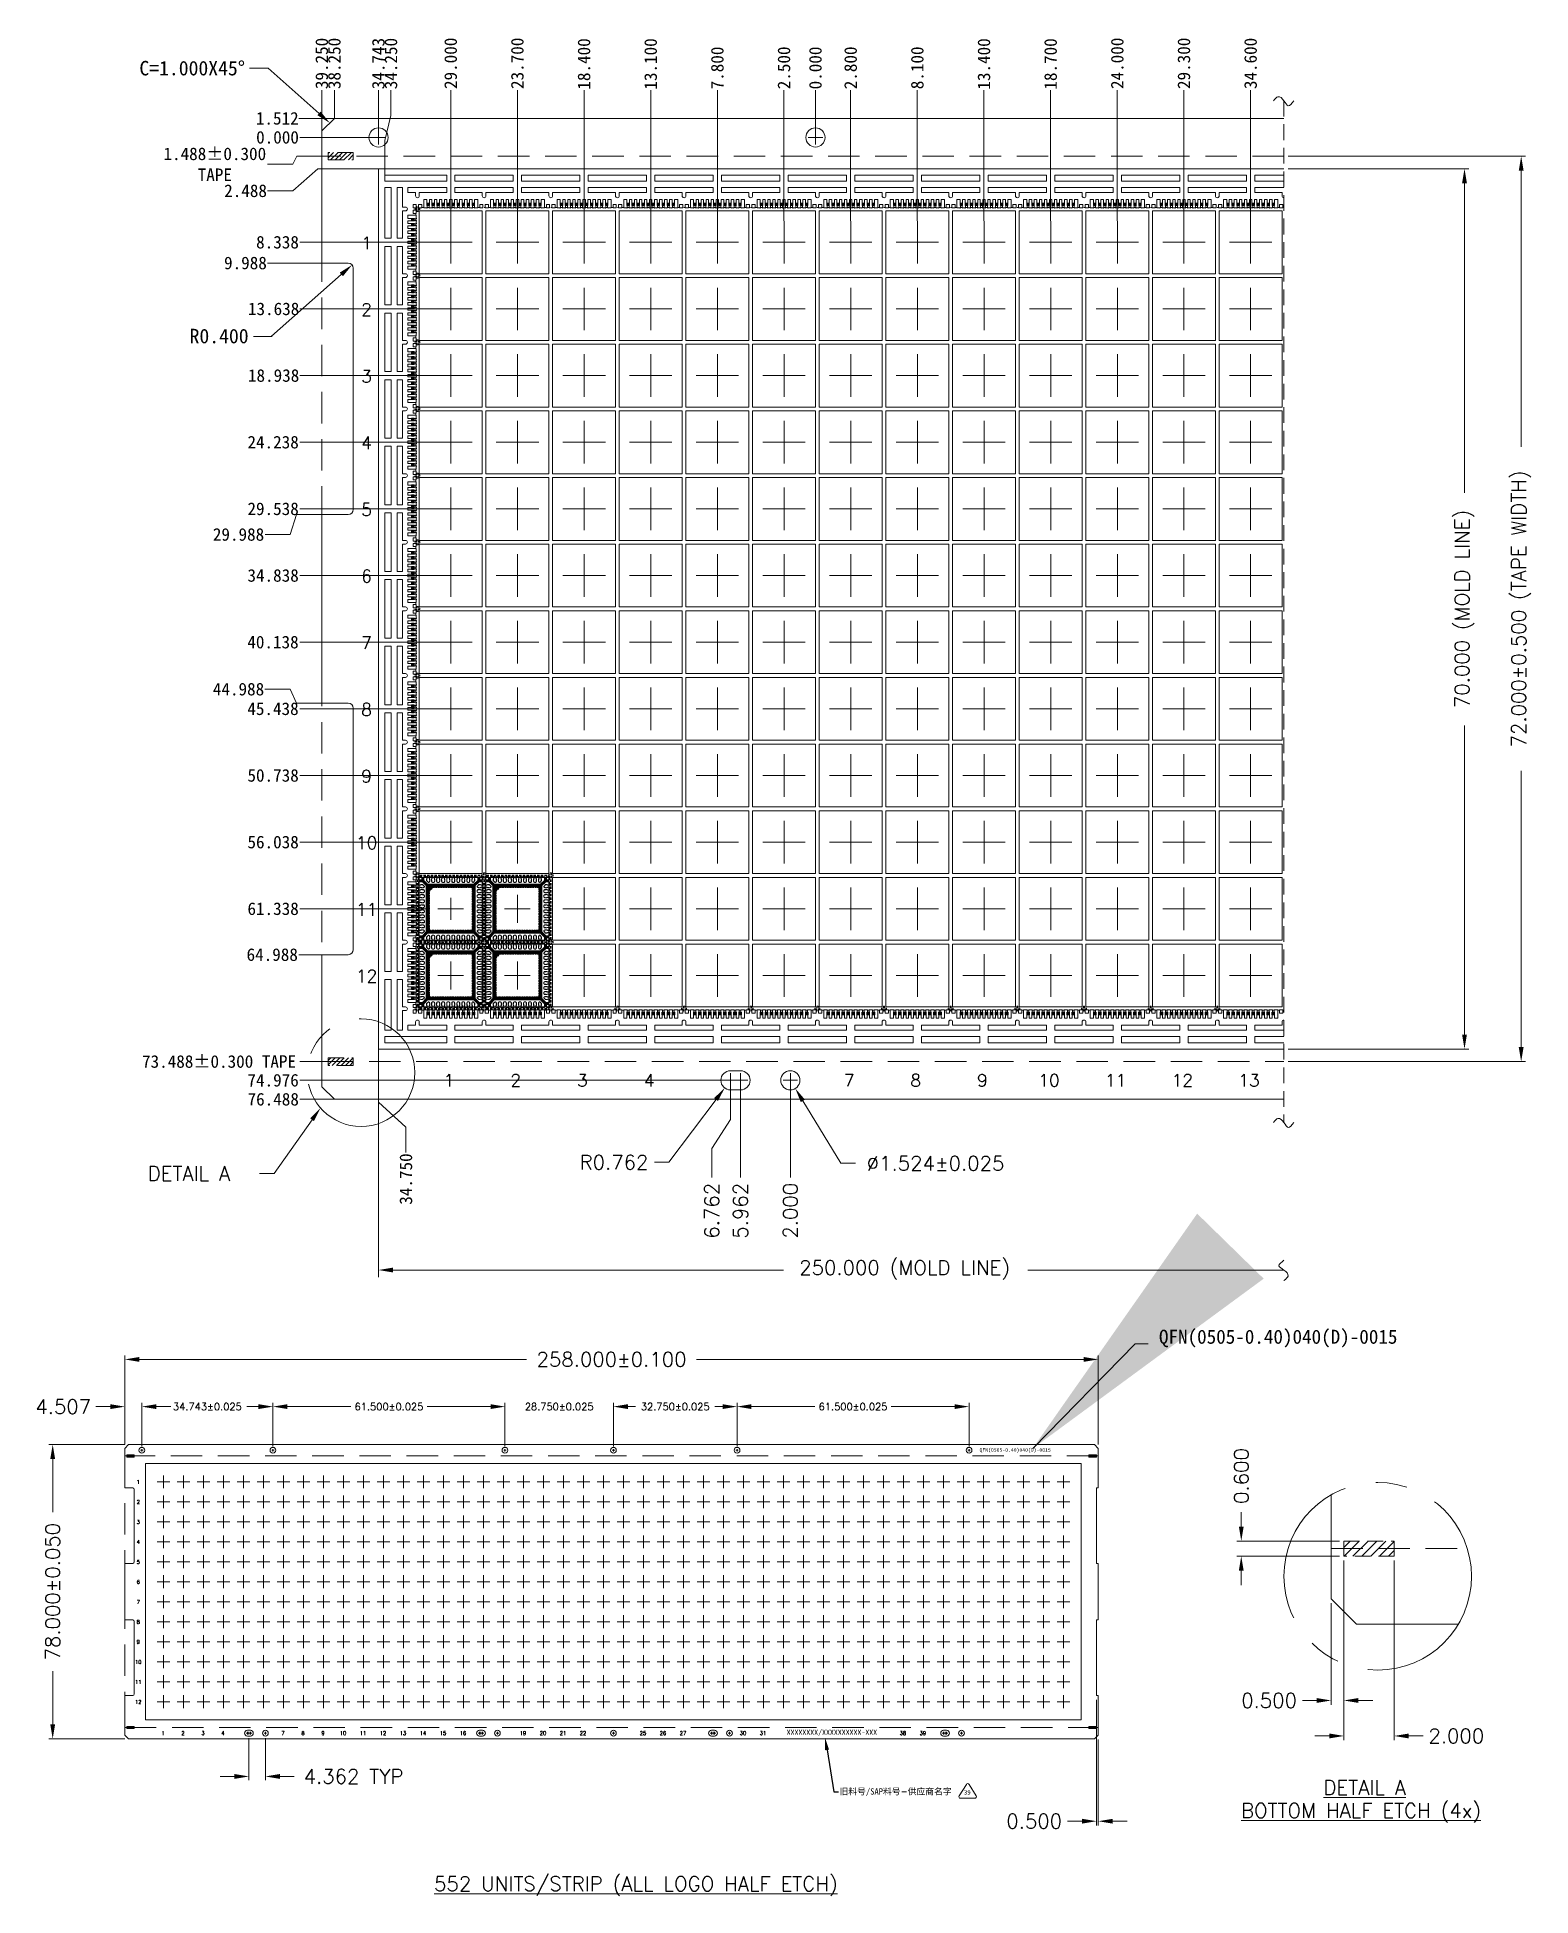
# Model space of a CAD drawing. Extents: x 360 to 479, y -156 to -9.
import ezdxf
from ezdxf import colors
from ezdxf.entities.mleader import LeaderData, LeaderLine
from ezdxf.math import Vec2, Vec3

# ---------------------------------------------------------------- set-up
doc = ezdxf.new("R2010")
doc.units = 0
doc.header["$LTSCALE"] = 5
doc.header["$MEASUREMENT"] = 0
doc.header["$PDMODE"] = 3
for name, pattern in [('CENTER', [2, 1.25, -0.25, 0.25, -0.25]), ('DASHED', [0.75, 0.5, -0.25]), ('HIDDEN', [0.375, 0.25, -0.125])]:
    doc.linetypes.add(name, pattern=pattern)
doc.layers.get('0').update_dxf_attribs({"linetype": 'CONTINUOUS'})
doc.layers.get('Defpoints').update_dxf_attribs({"linetype": 'CONTINUOUS'})
for name, color, linetype in [('1', 7, 'CONTINUOUS'), ('1D', 4, 'CONTINUOUS'), ('center', 1, 'CONTINUOUS'), ('ETCH', 4, 'CONTINUOUS'), ('PKG', 2, 'CONTINUOUS'), ('PLATING', 3, 'CONTINUOUS'), ('标注', 4, 'CONTINUOUS')]:
    doc.layers.add(name, color=color, linetype=linetype)
doc.layers.add('尺寸线层', color=3, linetype='CONTINUOUS', lineweight=18)
doc.layers.add('标注线', color=3, linetype='CONTINUOUS', lineweight=18)
doc.styles.add('SIMPLEX', font='SIMPLEX')
doc.styles.get("Standard").update_dxf_attribs({"font": 'romans.shx', "bigfont": 'bigfont.shx'})
doc.styles.add('宋体', font='SimSun.ttf')
doc.dimstyles.get("Standard").update_dxf_attribs({"dimscale": 4.5, "dimtxt": 0.16, "dimasz": 0.12, "dimexe": 0.08, "dimexo": 0.05, "dimgap": 0.08, "dimtad": 0, "dimdec": 3, "dimzin": 0, "dimdsep": 46, "dimtxsty": 'STANDARD', "dimcen": 0.09, "dimadec": 0, "dimazin": 0, "dimtfac": 1, "dimtdec": 3, "dimtmove": 0, "dimatfit": 3, "dimfxl": 1, "dimtolj": 1, "dimtzin": 0, "dimarcsym": 0})
doc.dimstyles.new('副本Standard', dxfattribs={"dimtxt": 0.05, "dimasz": 0.05, "dimexe": 0.07, "dimexo": 0.07, "dimgap": 0.07, "dimtad": 1, "dimzin": 1, "dimdsep": 46, "dimtxsty": 'SIMPLEX', "dimcen": 0.1, "dimclrd": 256, "dimclre": 256, "dimclrt": 256, "dimadec": 0, "dimazin": 0, "dimtfac": 1, "dimtofl": 0, "dimtmove": 0, "dimatfit": 0, "dimfxl": 1, "dimlwd": -1, "dimlwe": -1, "dimarcsym": 0})
pattern_1 = [(45, (393.74913, -75.58713), (-0.0441942, 0.0441942), [])]
pattern_2 = [(45, (399.04913, -75.58713), (-0.0441942, 0.0441942), [])]
pattern_3 = [(45, (393.74913, -80.88713), (-0.0441942, 0.0441942), [])]
pattern_4 = [(45, (399.04913, -80.88713), (-0.0441942, 0.0441942), [])]
pattern_5 = [(45, (-3340.25684, 269.03637), (-0.0441941738, 0.0441941738), []), (135, (-3340.25684, 269.03637), (-0.0441941738, -0.0441941738), [])]

msp = doc.modelspace()

# ---------------------------------------------------------------- texts
at = {"layer": '1D', "lineweight": 0, "insert": (438.1398, -120.8917), "char_height": 0.2898, "attachment_point": 5, "style": 'SIMPLEX'}
msp.add_mtext('{\\fSimSun|b0|i0|c134|p2;QFN(0505-0.40)040(D)-0015}', dxfattribs=at)
at = {"layer": '尺寸线层', "lineweight": 0, "attachment_point": 5}
for s, insert, char_height in [('{\\Fsimplex|c134;1}', (386.5699, -24.8743, -0.124), 0.992064), ('{\\Fsimplex|c0;2}', (386.5699, -30.1743, -0.124), 0.992064), ('{\\Fsimplex|c0;3}', (386.5699, -35.4743, -0.124), 0.992064), ('{\\Fsimplex|c0;4}', (386.5699, -40.7743, -0.124), 0.992064), ('{\\Fsimplex|c0;5}', (386.5699, -46.0743, -0.124), 0.992064), ('{\\Fsimplex|c0;6}', (386.5699, -51.3743, -0.124), 0.992064), ('{\\Fsimplex|c0;7}', (386.5699, -56.6743, -0.124), 0.992064), ('{\\Fsimplex|c0;8}', (386.5699, -61.9743, -0.124), 0.992064), ('{\\Fsimplex|c0;9}', (386.5699, -67.2743, -0.124), 0.992064), ('{\\Fsimplex|c134;1\\Fsimplex|c0;0}', (386.5699, -72.5743, -0.124), 0.992064), ('{\\Fsimplex|c134;1\\Fsimplex|c0;1}', (386.5699, -77.8743, -0.124), 0.992064), ('{\\Fsimplex|c0;12}', (386.5699, -83.1743, -0.124), 0.992064), ('{\\Fsimplex|c0;1}', (393.1335, -91.464, -0.0992), 0.992064), ('{\\Fsimplex|c0;2}', (398.4335, -91.464, -0.0992), 0.992064), ('{\\Fsimplex|c0;3}', (403.7335, -91.464, -0.0992), 0.992064), ('{\\Fsimplex|c0;4}', (409.0335, -91.464, -0.0992), 0.992064), ('{\\Fsimplex|c0;7}', (424.9335, -91.464, -0.0992), 0.992064), ('{\\Fsimplex|c0;8}', (430.2335, -91.464, -0.0992), 0.992064), ('{\\Fsimplex|c0;9}', (435.5335, -91.464, -0.0992), 0.992064), ('{\\Fsimplex|c0;10}', (440.8335, -91.464, -0.0992), 0.992064), ('{\\Fsimplex|c0;11}', (446.1335, -91.464, -0.0992), 0.992064), ('{\\Fsimplex|c0;12}', (451.4335, -91.464, -0.0992), 0.992064), ('{\\Fsimplex|c0;13}', (456.7335, -91.464, -0.0992), 0.992064), ('{\\Fsimplex|c134;1}', (368.4159, -123.3963, -0.0372), 0.297619), ('{\\Fsimplex|c0;2}', (368.4159, -124.9863, -0.0372), 0.297619), ('{\\Fsimplex|c0;3}', (368.4159, -126.5763, -0.0372), 0.297619), ('{\\Fsimplex|c0;4}', (368.4159, -128.1663, -0.0372), 0.297619), ('{\\Fsimplex|c0;5}', (368.4159, -129.7563, -0.0372), 0.297619), ('{\\Fsimplex|c0;6}', (368.4159, -131.3463, -0.0372), 0.297619), ('{\\Fsimplex|c0;7}', (368.4159, -132.9363, -0.0372), 0.297619), ('{\\Fsimplex|c0;8}', (368.4159, -134.5263, -0.0372), 0.297619), ('{\\Fsimplex|c0;9}', (368.4159, -136.1163, -0.0372), 0.297619), ('{\\Fsimplex|c134;1\\Fsimplex|c0;0}', (368.4159, -137.7063, -0.0372), 0.297619), ('{\\Fsimplex|c134;1\\Fsimplex|c0;1}', (368.4159, -139.2963, -0.0372), 0.297619), ('{\\Fsimplex|c0;12}', (368.4159, -140.8863, -0.0372), 0.297619), ('{\\Fsimplex|c0;1}', (370.385, -143.3721, -0.0298), 0.297619), ('{\\Fsimplex|c0;2}', (371.975, -143.3721, -0.0298), 0.297619), ('{\\Fsimplex|c0;3}', (373.565, -143.3721, -0.0298), 0.297619), ('{\\Fsimplex|c0;4}', (375.155, -143.3721, -0.0298), 0.297619), ('{\\Fsimplex|c0;7}', (379.925, -143.3721, -0.0298), 0.297619), ('{\\Fsimplex|c0;8}', (381.515, -143.3721, -0.0298), 0.297619), ('{\\Fsimplex|c0;9}', (383.105, -143.3721, -0.0298), 0.297619), ('{\\Fsimplex|c0;10}', (384.695, -143.3721, -0.0298), 0.297619), ('{\\Fsimplex|c0;11}', (386.285, -143.3721, -0.0298), 0.297619), ('{\\Fsimplex|c0;12}', (387.875, -143.3721, -0.0298), 0.297619), ('{\\Fsimplex|c0;13}', (389.465, -143.3721, -0.0298), 0.297619), ('{\\Fsimplex|c0;14}', (391.055, -143.3721, -0.0298), 0.297619), ('{\\Fsimplex|c0;15}', (392.645, -143.3721, -0.0298), 0.297619), ('{\\Fsimplex|c0;16}', (394.235, -143.3721, -0.0298), 0.297619), ('{\\Fsimplex|c0;19}', (399.005, -143.3721, -0.0298), 0.297619), ('{\\Fsimplex|c0;20}', (400.595, -143.3721, -0.0298), 0.297619), ('{\\Fsimplex|c0;21}', (402.185, -143.3721, -0.0298), 0.297619), ('{\\Fsimplex|c0;22}', (403.775, -143.3721, -0.0298), 0.297619), ('{\\Fsimplex|c0;25}', (408.545, -143.3721, -0.0298), 0.297619), ('{\\Fsimplex|c0;26}', (410.135, -143.3721, -0.0298), 0.297619), ('{\\Fsimplex|c0;27}', (411.725, -143.3721, -0.0298), 0.297619), ('{\\Fsimplex|c0;30}', (416.495, -143.3721, -0.0298), 0.297619), ('{\\Fsimplex|c0;31}', (418.085, -143.3721, -0.0298), 0.297619), ('{\\Fsimplex|c0;38}', (429.215, -143.3721, -0.0298), 0.297619), ('{\\Fsimplex|c0;39}', (430.805, -143.3721, -0.0298), 0.297619)]:
    msp.add_mtext(s, dxfattribs=dict(at, insert=insert, char_height=char_height))
at = {"layer": '标注', "lineweight": 0, "style": 'SIMPLEX'}
msp.add_text('DETAIL A', height=1.15, dxfattribs=at).set_placement((369.1643, -99.4438))
at = {"layer": '标注', "lineweight": 0, "char_height": 1.15, "style": '宋体'}
for s, insert, width, attachment_point in [('C=1.000X45°', (376.9082, -10.4004), 17.572, 3), ('R0.400', (377.1905, -32.8721, -0.0291), 4.107143, 9)]:
    msp.add_mtext(s, dxfattribs=dict(at, insert=insert, width=width, attachment_point=attachment_point))
at = {"layer": '标注', "lineweight": 0, "attachment_point": 5}
for s, insert, char_height, style in [('1.488%%P0.300\\PTAPE', (374.5036, -18.6195), 1, '宋体'), ('\\A1;R0.762', (406.2428, -97.9792), 1.15, 'SIMPLEX'), ('\\A1;∅1.524±0.025', (431.8098, -98.0583), 1.15, 'SIMPLEX'), ('250.000 (MOLD LINE)', (429.3461, -106.5455), 1.15, 'SIMPLEX'), ('{\\fSimSun|b0|i0|c134|p2;QFN(0505-0.40)040(D)-0015}', (459.0527, -111.9999), 1.115046, 'SIMPLEX'), ('258.000±0.100', (406.0489, -113.6547), 1.15, 'SIMPLEX'), ('4.507', (362.4489, -117.4079), 1.15, 'SIMPLEX'), ('34.743±0.025', (373.9125, -117.4079), 0.575, 'SIMPLEX'), ('61.500±0.025', (388.3489, -117.4079), 0.575, 'SIMPLEX'), ('28.750±0.025', (401.8864, -117.4079), 0.575, 'SIMPLEX'), ('32.750±0.025', (411.1114, -117.4079), 0.575, 'SIMPLEX'), ('61.500±0.025', (425.2489, -117.4079), 0.575, 'SIMPLEX'), ('\\A1;0.500', (458.3284, -140.7757), 1.15, 'SIMPLEX'), ('\\A1;2.000', (473.2184, -143.596), 1.15, 'SIMPLEX'), ('4.362 TYP', (385.5322, -146.8156), 1.15, 'SIMPLEX'), ('{\\LDETAIL A}', (465.9277, -147.6923, -0.019), 1.15, 'SIMPLEX'), ('{\\LBOTTOM HALF ETCH (4x)}', (465.6328, -149.7185, -0.019), 1.15, 'SIMPLEX'), ('\\A1;0.500', (439.6539, -150.3756), 1.15, 'SIMPLEX'), ('{\\Fromans,bigfont|c0;\\L552\\Fromans,bigfont|c128; UNITS/STRIP (ALL LOGO HALF ETCH)}', (407.9779, -155.5427, 0.0229), 1.15, 'SIMPLEX')]:
    msp.add_mtext(s, dxfattribs=dict(at, insert=insert, char_height=char_height, style=style))
at = {"layer": '标注', "lineweight": 0, "char_height": 1.15, "attachment_point": 5, "rotation": 90, "style": 'SIMPLEX'}
for s, insert in [('\\A1;72.000±0.500 (TAPE WIDTH)', (478.3728, -53.9724)), ('70.000 (MOLD LINE)', (473.8675, -53.9724)), ('\\A1;6.762', (414.0194, -101.8305)), ('\\A1;5.962', (416.3011, -101.8305)), ('\\A1;2.000', (420.2631, -101.8305)), ('\\A1;0.600', (456.1168, -122.926)), ('78.000±0.050', (361.6126, -132.1257))]:
    msp.add_mtext(s, dxfattribs=dict(at, insert=insert))
at = {"layer": '标注', "color": 1, "lineweight": 0, "insert": (423.5676, -143.3525, 0.2278), "char_height": 0.4, "width": 7.52019, "attachment_point": 5, "style": '宋体'}
msp.add_mtext('{\\C4;XXXXXXXX/XXXXXXXXXX-XXX}', dxfattribs=at)
at = {"layer": '标注', "linetype": 'ByBlock', "lineweight": 0, "insert": (434.3333, -148.0829, -0.0373), "char_height": 0.35, "width": 0.484137, "attachment_point": 5, "style": '宋体'}
msp.add_mtext('39', dxfattribs=at)

# ---------------------------------------------------------------- blocks, each defined once
blk = doc.blocks.new('*D0')
at = {"layer": 'Defpoints', "color": 0, "transparency": 16777216}
for p in [(3198.56, -274.42), (3204.82, -274.42), (3204.82, -274.42)]:
    blk.add_point(p, dxfattribs=at)
at = {"layer": '标注', "lineweight": 0, "transparency": 16777216}
blk.add_line((3204.8, -274.42), (3198.56, -274.42), dxfattribs=at)
at = {"layer": '标注', "lineweight": 0, "transparency": 16777216, "insert": (3196.79, -274.42), "char_height": 1, "attachment_point": 5, "style": '宋体'}
blk.add_mtext('0.000 ', dxfattribs=at)
blk = doc.blocks.new('*D1')
at = {"layer": 'Defpoints', "color": 0, "transparency": 16777216}
for p in [(3239.56, -270.67), (3239.56, -274.42), (3239.56, -274.42)]:
    blk.add_point(p, dxfattribs=at)
at = {"layer": '标注', "lineweight": 0, "transparency": 16777216}
blk.add_line((3239.56, -274.4), (3239.56, -270.67), dxfattribs=at)
at = {"layer": '标注', "lineweight": 0, "transparency": 16777216, "insert": (3239.56, -268.9), "char_height": 1, "attachment_point": 5, "rotation": 90, "style": '宋体'}
blk.add_mtext('0.000', dxfattribs=at)
blk = doc.blocks.new('*D2')
at = {"layer": 'Defpoints', "color": 0, "transparency": 16777216}
for p in [(3210.56, -270.66), (3239.56, -274.42), (3210.56, -281.07)]:
    blk.add_point(p, dxfattribs=at)
at = {"layer": '标注', "lineweight": 0, "transparency": 16777216}
blk.add_line((3210.56, -281.05), (3210.56, -270.66), dxfattribs=at)
at = {"layer": '标注', "lineweight": 0, "transparency": 16777216, "insert": (3210.56, -268.53), "char_height": 1, "attachment_point": 5, "rotation": 90, "style": '宋体'}
blk.add_mtext('29.000', dxfattribs=at)
blk = doc.blocks.new('*D3')
at = {"layer": 'Defpoints', "color": 0, "transparency": 16777216}
for p in [(3215.86, -270.66), (3239.56, -274.42), (3215.86, -281.07)]:
    blk.add_point(p, dxfattribs=at)
at = {"layer": '标注', "lineweight": 0, "transparency": 16777216}
blk.add_line((3215.86, -281.05), (3215.86, -270.66), dxfattribs=at)
at = {"layer": '标注', "lineweight": 0, "transparency": 16777216, "insert": (3215.86, -268.53), "char_height": 1, "attachment_point": 5, "rotation": 90, "style": '宋体'}
blk.add_mtext('23.700', dxfattribs=at)
blk = doc.blocks.new('*D4')
at = {"layer": 'Defpoints', "color": 0, "transparency": 16777216}
for p in [(3221.16, -270.66), (3239.56, -274.42), (3221.16, -281.07)]:
    blk.add_point(p, dxfattribs=at)
at = {"layer": '标注', "lineweight": 0, "transparency": 16777216}
blk.add_line((3221.16, -281.05), (3221.16, -270.66), dxfattribs=at)
at = {"layer": '标注', "lineweight": 0, "transparency": 16777216, "insert": (3221.16, -268.58), "char_height": 1, "attachment_point": 5, "rotation": 90, "style": '宋体'}
blk.add_mtext('18.400', dxfattribs=at)
blk = doc.blocks.new('*D5')
at = {"layer": 'Defpoints', "color": 0, "transparency": 16777216}
for p in [(3226.46, -270.66), (3239.56, -274.42), (3226.46, -281.07)]:
    blk.add_point(p, dxfattribs=at)
at = {"layer": '标注', "lineweight": 0, "transparency": 16777216}
blk.add_line((3226.46, -281.05), (3226.46, -270.66), dxfattribs=at)
at = {"layer": '标注', "lineweight": 0, "transparency": 16777216, "insert": (3226.46, -268.58), "char_height": 1, "attachment_point": 5, "rotation": 90, "style": '宋体'}
blk.add_mtext('13.100', dxfattribs=at)
blk = doc.blocks.new('*D6')
at = {"layer": 'Defpoints', "color": 0, "transparency": 16777216}
for p in [(3231.76, -270.66), (3239.56, -274.42), (3231.76, -281.07)]:
    blk.add_point(p, dxfattribs=at)
at = {"layer": '标注', "lineweight": 0, "transparency": 16777216}
blk.add_line((3231.76, -281.05), (3231.76, -270.66), dxfattribs=at)
at = {"layer": '标注', "lineweight": 0, "transparency": 16777216, "insert": (3231.76, -268.9), "char_height": 1, "attachment_point": 5, "rotation": 90, "style": '宋体'}
blk.add_mtext('7.800', dxfattribs=at)
blk = doc.blocks.new('*D7')
at = {"layer": 'Defpoints', "color": 0, "transparency": 16777216}
for p in [(3237.06, -270.66), (3239.56, -274.42), (3237.06, -281.07)]:
    blk.add_point(p, dxfattribs=at)
at = {"layer": '标注', "lineweight": 0, "transparency": 16777216}
blk.add_line((3237.06, -281.05), (3237.06, -270.66), dxfattribs=at)
at = {"layer": '标注', "lineweight": 0, "transparency": 16777216, "insert": (3237.06, -268.89), "char_height": 1, "attachment_point": 5, "rotation": 90, "style": '宋体'}
blk.add_mtext('2.500', dxfattribs=at)
blk = doc.blocks.new('*D8')
at = {"layer": 'Defpoints', "color": 0, "transparency": 16777216}
for p in [(3242.36, -270.66), (3239.56, -274.42), (3242.36, -281.07)]:
    blk.add_point(p, dxfattribs=at)
at = {"layer": '标注', "lineweight": 0, "transparency": 16777216}
blk.add_line((3242.36, -281.05), (3242.36, -270.66), dxfattribs=at)
at = {"layer": '标注', "lineweight": 0, "transparency": 16777216, "insert": (3242.36, -268.89), "char_height": 1, "attachment_point": 5, "rotation": 90, "style": '宋体'}
blk.add_mtext('2.800', dxfattribs=at)
blk = doc.blocks.new('*D9')
at = {"layer": 'Defpoints', "color": 0, "transparency": 16777216}
for p in [(3247.66, -270.66), (3239.56, -274.42), (3247.66, -281.07)]:
    blk.add_point(p, dxfattribs=at)
at = {"layer": '标注', "lineweight": 0, "transparency": 16777216}
blk.add_line((3247.66, -281.05), (3247.66, -270.66), dxfattribs=at)
at = {"layer": '标注', "lineweight": 0, "transparency": 16777216, "insert": (3247.66, -268.89), "char_height": 1, "attachment_point": 5, "rotation": 90, "style": '宋体'}
blk.add_mtext('8.100', dxfattribs=at)
blk = doc.blocks.new('*D10')
at = {"layer": 'Defpoints', "color": 0, "transparency": 16777216}
for p in [(3252.96, -270.66), (3239.56, -274.42), (3252.96, -281.07)]:
    blk.add_point(p, dxfattribs=at)
at = {"layer": '标注', "lineweight": 0, "transparency": 16777216}
blk.add_line((3252.96, -281.05), (3252.96, -270.66), dxfattribs=at)
at = {"layer": '标注', "lineweight": 0, "transparency": 16777216, "insert": (3252.96, -268.58), "char_height": 1, "attachment_point": 5, "rotation": 90, "style": '宋体'}
blk.add_mtext('13.400', dxfattribs=at)
blk = doc.blocks.new('*D11')
at = {"layer": 'Defpoints', "color": 0, "transparency": 16777216}
for p in [(3258.26, -270.66), (3239.56, -274.42), (3258.26, -281.07)]:
    blk.add_point(p, dxfattribs=at)
at = {"layer": '标注', "lineweight": 0, "transparency": 16777216}
blk.add_line((3258.26, -281.05), (3258.26, -270.66), dxfattribs=at)
at = {"layer": '标注', "lineweight": 0, "transparency": 16777216, "insert": (3258.26, -268.58), "char_height": 1, "attachment_point": 5, "rotation": 90, "style": '宋体'}
blk.add_mtext('18.700', dxfattribs=at)
blk = doc.blocks.new('*D12')
at = {"layer": 'Defpoints', "color": 0, "transparency": 16777216}
for p in [(3263.56, -270.66), (3239.56, -274.42), (3263.56, -281.07)]:
    blk.add_point(p, dxfattribs=at)
at = {"layer": '标注', "lineweight": 0, "transparency": 16777216}
blk.add_line((3263.56, -281.05), (3263.56, -270.66), dxfattribs=at)
at = {"layer": '标注', "lineweight": 0, "transparency": 16777216, "insert": (3263.56, -268.53), "char_height": 1, "attachment_point": 5, "rotation": 90, "style": '宋体'}
blk.add_mtext('24.000', dxfattribs=at)
blk = doc.blocks.new('*D13')
at = {"layer": 'Defpoints', "color": 0, "transparency": 16777216}
for p in [(3268.86, -270.66), (3239.56, -274.42), (3268.86, -281.07)]:
    blk.add_point(p, dxfattribs=at)
at = {"layer": '标注', "lineweight": 0, "transparency": 16777216}
blk.add_line((3268.86, -281.05), (3268.86, -270.66), dxfattribs=at)
at = {"layer": '标注', "lineweight": 0, "transparency": 16777216, "insert": (3268.86, -268.53), "char_height": 1, "attachment_point": 5, "rotation": 90, "style": '宋体'}
blk.add_mtext('29.300', dxfattribs=at)
blk = doc.blocks.new('*D14')
at = {"layer": 'Defpoints', "color": 0, "transparency": 16777216}
for p in [(3274.16, -270.66), (3239.56, -274.42), (3274.16, -281.07)]:
    blk.add_point(p, dxfattribs=at)
at = {"layer": '标注', "lineweight": 0, "transparency": 16777216}
blk.add_line((3274.16, -281.05), (3274.16, -270.66), dxfattribs=at)
at = {"layer": '标注', "lineweight": 0, "transparency": 16777216, "insert": (3274.16, -268.54), "char_height": 1, "attachment_point": 5, "rotation": 90, "style": '宋体'}
blk.add_mtext('34.600', dxfattribs=at)
blk = doc.blocks.new('*D15')
at = {"layer": 'Defpoints', "color": 0, "transparency": 16777216}
for p in [(3204.82, -274.42), (3198.56, -282.76), (3208.87, -282.76)]:
    blk.add_point(p, dxfattribs=at)
at = {"layer": '标注', "lineweight": 0, "transparency": 16777216}
blk.add_line((3208.85, -282.76), (3198.56, -282.76), dxfattribs=at)
at = {"layer": '标注', "lineweight": 0, "transparency": 16777216, "insert": (3196.79, -282.76), "char_height": 1, "attachment_point": 5, "style": '宋体'}
blk.add_mtext('8.338', dxfattribs=at)
blk = doc.blocks.new('*D16')
at = {"layer": 'Defpoints', "color": 0, "transparency": 16777216}
for p in [(3204.82, -274.42), (3198.56, -288.06), (3208.87, -288.06)]:
    blk.add_point(p, dxfattribs=at)
at = {"layer": '标注', "lineweight": 0, "transparency": 16777216}
blk.add_line((3208.85, -288.06), (3198.56, -288.06), dxfattribs=at)
at = {"layer": '标注', "lineweight": 0, "transparency": 16777216, "insert": (3196.48, -288.06), "char_height": 1, "attachment_point": 5, "style": '宋体'}
blk.add_mtext('13.638', dxfattribs=at)
blk = doc.blocks.new('*D17')
at = {"layer": 'Defpoints', "color": 0, "transparency": 16777216}
for p in [(3204.82, -274.42), (3198.56, -293.36), (3208.87, -293.36)]:
    blk.add_point(p, dxfattribs=at)
at = {"layer": '标注', "lineweight": 0, "transparency": 16777216}
blk.add_line((3208.85, -293.36), (3198.56, -293.36), dxfattribs=at)
at = {"layer": '标注', "lineweight": 0, "transparency": 16777216, "insert": (3196.48, -293.36), "char_height": 1, "attachment_point": 5, "style": '宋体'}
blk.add_mtext('18.938', dxfattribs=at)
blk = doc.blocks.new('*D18')
at = {"layer": 'Defpoints', "color": 0, "transparency": 16777216}
for p in [(3204.82, -274.42), (3198.56, -298.66), (3208.87, -298.66)]:
    blk.add_point(p, dxfattribs=at)
at = {"layer": '标注', "lineweight": 0, "transparency": 16777216}
blk.add_line((3208.85, -298.66), (3198.56, -298.66), dxfattribs=at)
at = {"layer": '标注', "lineweight": 0, "transparency": 16777216, "insert": (3196.44, -298.66), "char_height": 1, "attachment_point": 5, "style": '宋体'}
blk.add_mtext('24.238', dxfattribs=at)
blk = doc.blocks.new('*D19')
at = {"layer": 'Defpoints', "color": 0, "transparency": 16777216}
for p in [(3204.82, -274.42), (3198.56, -303.96), (3208.87, -303.96)]:
    blk.add_point(p, dxfattribs=at)
at = {"layer": '标注', "lineweight": 0, "transparency": 16777216}
blk.add_line((3208.85, -303.96), (3198.56, -303.96), dxfattribs=at)
at = {"layer": '标注', "lineweight": 0, "transparency": 16777216, "insert": (3196.44, -303.96), "char_height": 1, "attachment_point": 5, "style": '宋体'}
blk.add_mtext('29.538', dxfattribs=at)
blk = doc.blocks.new('*D20')
at = {"layer": 'Defpoints', "color": 0, "transparency": 16777216}
for p in [(3204.82, -274.42), (3198.56, -309.26), (3208.87, -309.26)]:
    blk.add_point(p, dxfattribs=at)
at = {"layer": '标注', "lineweight": 0, "transparency": 16777216}
blk.add_line((3208.85, -309.26), (3198.56, -309.26), dxfattribs=at)
at = {"layer": '标注', "lineweight": 0, "transparency": 16777216, "insert": (3196.44, -309.26), "char_height": 1, "attachment_point": 5, "style": '宋体'}
blk.add_mtext('34.838', dxfattribs=at)
blk = doc.blocks.new('*D21')
at = {"layer": 'Defpoints', "color": 0, "transparency": 16777216}
for p in [(3204.82, -274.42), (3198.56, -314.56), (3208.87, -314.56)]:
    blk.add_point(p, dxfattribs=at)
at = {"layer": '标注', "lineweight": 0, "transparency": 16777216}
blk.add_line((3208.85, -314.56), (3198.56, -314.56), dxfattribs=at)
at = {"layer": '标注', "lineweight": 0, "transparency": 16777216, "insert": (3196.43, -314.56), "char_height": 1, "attachment_point": 5, "style": '宋体'}
blk.add_mtext('40.138', dxfattribs=at)
blk = doc.blocks.new('*D22')
at = {"layer": 'Defpoints', "color": 0, "transparency": 16777216}
for p in [(3204.82, -274.42), (3198.56, -319.86), (3208.87, -319.86)]:
    blk.add_point(p, dxfattribs=at)
at = {"layer": '标注', "lineweight": 0, "transparency": 16777216}
blk.add_line((3208.85, -319.86), (3198.56, -319.86), dxfattribs=at)
at = {"layer": '标注', "lineweight": 0, "transparency": 16777216, "insert": (3196.43, -319.86), "char_height": 1, "attachment_point": 5, "style": '宋体'}
blk.add_mtext('45.438', dxfattribs=at)
blk = doc.blocks.new('*D23')
at = {"layer": 'Defpoints', "color": 0, "transparency": 16777216}
for p in [(3204.82, -274.42), (3198.56, -325.16), (3208.87, -325.16)]:
    blk.add_point(p, dxfattribs=at)
at = {"layer": '标注', "lineweight": 0, "transparency": 16777216}
blk.add_line((3208.85, -325.16), (3198.56, -325.16), dxfattribs=at)
at = {"layer": '标注', "lineweight": 0, "transparency": 16777216, "insert": (3196.44, -325.16), "char_height": 1, "attachment_point": 5, "style": '宋体'}
blk.add_mtext('50.738', dxfattribs=at)
blk = doc.blocks.new('*D24')
at = {"layer": 'Defpoints', "color": 0, "transparency": 16777216}
for p in [(3204.82, -274.42), (3198.56, -330.46), (3208.87, -330.46)]:
    blk.add_point(p, dxfattribs=at)
at = {"layer": '标注', "lineweight": 0, "transparency": 16777216}
blk.add_line((3208.85, -330.46), (3198.56, -330.46), dxfattribs=at)
at = {"layer": '标注', "lineweight": 0, "transparency": 16777216, "insert": (3196.44, -330.46), "char_height": 1, "attachment_point": 5, "style": '宋体'}
blk.add_mtext('56.038', dxfattribs=at)
blk = doc.blocks.new('*D25')
at = {"layer": 'Defpoints', "color": 0, "transparency": 16777216}
for p in [(3204.82, -274.42), (3198.56, -347.91), (3200.31, -347.91)]:
    blk.add_point(p, dxfattribs=at)
at = {"layer": '标注', "lineweight": 0, "transparency": 16777216}
blk.add_line((3200.29, -347.91), (3198.56, -347.91), dxfattribs=at)
at = {"layer": '标注', "lineweight": 0, "transparency": 16777216, "insert": (3192.14, -347.91), "char_height": 1, "attachment_point": 5, "style": '宋体'}
blk.add_mtext('73.488%%P0.300 TAPE', dxfattribs=at)
blk = doc.blocks.new('*D26')
at = {"layer": 'Defpoints', "color": 0, "transparency": 16777216}
for p in [(3204.82, -274.42), (3198.56, -350.91), (3201.31, -350.91)]:
    blk.add_point(p, dxfattribs=at)
at = {"layer": '标注', "lineweight": 0, "transparency": 16777216}
blk.add_line((3201.29, -350.91), (3198.56, -350.91), dxfattribs=at)
at = {"layer": '标注', "lineweight": 0, "transparency": 16777216, "insert": (3196.45, -350.91), "char_height": 1, "attachment_point": 5, "style": '宋体'}
blk.add_mtext('76.488', dxfattribs=at)
blk = doc.blocks.new('*D27')
at = {"layer": 'Defpoints', "color": 0, "transparency": 16777216}
for p in [(3204.82, -274.42), (3204.81, -276.91), (3196, -278.67)]:
    blk.add_point(p, dxfattribs=at)
at = {"layer": '标注', "lineweight": 0, "transparency": 16777216}
for p, q in [((3200, -276.91), (3198, -278.67)), ((3204.79, -276.91), (3200, -276.91)), ((3198, -278.67), (3196, -278.67))]:
    blk.add_line(p, q, dxfattribs=at)
at = {"layer": '标注', "lineweight": 0, "transparency": 16777216, "insert": (3194.25, -278.67), "char_height": 1, "attachment_point": 5, "style": '宋体'}
blk.add_mtext('2.488', dxfattribs=at)
blk = doc.blocks.new('*D28')
at = {"layer": 'Defpoints', "color": 0, "transparency": 16777216}
for p in [(3204.82, -274.42), (3196, -284.41), (3200.31, -284.41)]:
    blk.add_point(p, dxfattribs=at)
at = {"layer": '标注', "lineweight": 0, "transparency": 16777216}
blk.add_line((3200.29, -284.41), (3196, -284.41), dxfattribs=at)
at = {"layer": '标注', "lineweight": 0, "transparency": 16777216, "insert": (3194.24, -284.41), "char_height": 1, "attachment_point": 5, "style": '宋体'}
blk.add_mtext('9.988', dxfattribs=at)
blk = doc.blocks.new('*D29')
at = {"layer": 'Defpoints', "color": 0, "transparency": 16777216}
for p in [(3204.82, -274.42), (3200.31, -304.41), (3195.8, -306)]:
    blk.add_point(p, dxfattribs=at)
at = {"layer": '标注', "lineweight": 0, "transparency": 16777216}
for p, q in [((3198.31, -304.41), (3197.8, -306)), ((3200.29, -304.41), (3198.31, -304.41)), ((3197.8, -306), (3195.8, -306))]:
    blk.add_line(p, q, dxfattribs=at)
at = {"layer": '标注', "lineweight": 0, "transparency": 16777216, "insert": (3193.69, -306), "char_height": 1, "attachment_point": 5, "style": '宋体'}
blk.add_mtext('29.988', dxfattribs=at)
blk = doc.blocks.new('*D30')
at = {"layer": 'Defpoints', "color": 0, "transparency": 16777216}
for p in [(3204.82, -274.42), (3195.79, -318.3), (3200.31, -319.41)]:
    blk.add_point(p, dxfattribs=at)
at = {"layer": '标注', "lineweight": 0, "transparency": 16777216}
for p, q in [((3197.79, -318.3), (3195.79, -318.3)), ((3198.31, -319.41), (3197.79, -318.3)), ((3200.29, -319.41), (3198.31, -319.41))]:
    blk.add_line(p, q, dxfattribs=at)
at = {"layer": '标注', "lineweight": 0, "transparency": 16777216, "insert": (3193.69, -318.3), "char_height": 1, "attachment_point": 5, "style": '宋体'}
blk.add_mtext('44.988', dxfattribs=at)
blk = doc.blocks.new('*D31')
at = {"layer": 'Defpoints', "color": 0, "transparency": 16777216}
for p in [(3204.82, -274.42), (3198.49, -339.41), (3200.31, -339.41)]:
    blk.add_point(p, dxfattribs=at)
at = {"layer": '标注', "lineweight": 0, "transparency": 16777216}
blk.add_line((3200.29, -339.41), (3198.49, -339.41), dxfattribs=at)
at = {"layer": '标注', "lineweight": 0, "transparency": 16777216, "insert": (3196.37, -339.41), "char_height": 1, "attachment_point": 5, "style": '宋体'}
blk.add_mtext('64.988', dxfattribs=at)
blk = doc.blocks.new('*D32')
at = {"layer": 'Defpoints', "color": 0, "transparency": 16777216}
for p in [(3198.48, -272.91), (3201.31, -272.91), (3204.82, -274.42)]:
    blk.add_point(p, dxfattribs=at)
at = {"layer": '标注', "lineweight": 0, "transparency": 16777216}
blk.add_line((3201.29, -272.91), (3198.48, -272.91), dxfattribs=at)
at = {"layer": '标注', "lineweight": 0, "transparency": 16777216, "insert": (3196.77, -272.91), "char_height": 1, "attachment_point": 5, "style": '宋体'}
blk.add_mtext('1.512', dxfattribs=at)
blk = doc.blocks.new('*D33')
at = {"layer": 'Defpoints', "color": 0, "transparency": 16777216}
for p in [(3204.81, -270.66), (3204.82, -274.42), (3239.56, -274.42)]:
    blk.add_point(p, dxfattribs=at)
at = {"layer": '标注', "lineweight": 0, "transparency": 16777216}
for p, q in [((3204.81, -272.66), (3204.81, -270.66)), ((3204.82, -272.42), (3204.81, -272.66)), ((3204.82, -274.4), (3204.82, -272.42))]:
    blk.add_line(p, q, dxfattribs=at)
at = {"layer": '标注', "lineweight": 0, "transparency": 16777216, "insert": (3204.81, -268.55), "char_height": 1, "attachment_point": 5, "rotation": 90, "style": '宋体'}
blk.add_mtext('34.743', dxfattribs=at)
blk = doc.blocks.new('*D34')
at = {"layer": 'Defpoints', "color": 0, "transparency": 16777216}
for p in [(3200.31, -270.66), (3200.31, -273.91), (3239.56, -274.42)]:
    blk.add_point(p, dxfattribs=at)
at = {"layer": '标注', "lineweight": 0, "transparency": 16777216}
blk.add_line((3200.31, -273.89), (3200.31, -270.66), dxfattribs=at)
at = {"layer": '标注', "lineweight": 0, "transparency": 16777216, "insert": (3200.31, -268.54), "char_height": 1, "attachment_point": 5, "rotation": 90, "style": '宋体'}
blk.add_mtext('39.250', dxfattribs=at)
blk = doc.blocks.new('*D35')
at = {"layer": 'Defpoints', "color": 0, "transparency": 16777216}
for p in [(3239.56, -274.42), (3204.81, -346.91), (3207, -355.13)]:
    blk.add_point(p, dxfattribs=at)
at = {"layer": '标注', "lineweight": 0, "transparency": 16777216}
for p, q in [((3204.81, -346.94), (3204.81, -351.13)), ((3204.81, -351.13), (3207, -353.13)), ((3207, -353.13), (3207, -355.13))]:
    blk.add_line(p, q, dxfattribs=at)
at = {"layer": '标注', "lineweight": 0, "transparency": 16777216, "insert": (3207, -357.25), "char_height": 1, "attachment_point": 5, "rotation": 90, "style": '宋体'}
blk.add_mtext('34.750', dxfattribs=at)
blk = doc.blocks.new('*D36')
at = {"layer": 'Defpoints', "color": 0, "transparency": 16777216}
for p in [(3204.82, -274.42), (3198.56, -349.4), (3232.8, -349.4)]:
    blk.add_point(p, dxfattribs=at)
at = {"layer": '标注', "lineweight": 0, "transparency": 16777216}
blk.add_line((3232.78, -349.4), (3198.56, -349.4), dxfattribs=at)
at = {"layer": '标注', "lineweight": 0, "transparency": 16777216, "insert": (3196.44, -349.4), "char_height": 1, "attachment_point": 5, "style": '宋体'}
blk.add_mtext('74.976', dxfattribs=at)
blk = doc.blocks.new('*D37')
at = {"layer": 'Defpoints', "color": 0, "transparency": 16777216}
for p in [(3204.82, -274.42), (3198.56, -335.76), (3208.87, -335.76)]:
    blk.add_point(p, dxfattribs=at)
at = {"layer": '标注', "lineweight": 0, "transparency": 16777216}
blk.add_line((3208.85, -335.76), (3198.56, -335.76), dxfattribs=at)
at = {"layer": '标注', "lineweight": 0, "transparency": 16777216, "insert": (3196.44, -335.76), "char_height": 1, "attachment_point": 5, "style": '宋体'}
blk.add_mtext('61.338', dxfattribs=at)
blk = doc.blocks.new('*D38')
at = {"layer": 'Defpoints', "color": 0, "transparency": 16777216}
for p in [(3205.81, -270.67), (3239.56, -274.42), (3205.31, -277.41)]:
    blk.add_point(p, dxfattribs=at)
at = {"layer": '标注', "lineweight": 0, "transparency": 16777216}
for p, q in [((3205.81, -272.67), (3205.81, -270.67)), ((3205.31, -274.67), (3205.81, -272.67)), ((3205.31, -277.39), (3205.31, -274.67))]:
    blk.add_line(p, q, dxfattribs=at)
at = {"layer": '标注', "lineweight": 0, "transparency": 16777216, "insert": (3205.81, -268.55), "char_height": 1, "attachment_point": 5, "rotation": 90, "style": '宋体'}
blk.add_mtext('34.250', dxfattribs=at)
blk = doc.blocks.new('*D39')
at = {"layer": 'Defpoints', "color": 0, "transparency": 16777216}
for p in [(3201.31, -270.66), (3201.31, -272.91), (3239.56, -274.42)]:
    blk.add_point(p, dxfattribs=at)
at = {"layer": '标注', "lineweight": 0, "transparency": 16777216}
blk.add_line((3201.31, -272.89), (3201.31, -270.66), dxfattribs=at)
at = {"layer": '标注', "lineweight": 0, "transparency": 16777216, "insert": (3201.31, -268.54), "char_height": 1, "attachment_point": 5, "rotation": 90, "style": '宋体'}
blk.add_mtext('38.250', dxfattribs=at)
blk = doc.blocks.new('*U40')
at = {"layer": '标注线'}
h = blk.add_hatch(dxfattribs=at)
h.set_pattern_fill('ANSI37', color=256, scale=0.5)
h.set_pattern_definition(pattern_5)
h.paths.add_polyline_path([(0.08, 0.1), (-0.08, 0.1), (-0.08, -0.1), (0.08, -0.1)])
at = {"layer": 'PLATING'}
blk.add_lwpolyline([(0.08, 0.1), (0.08, -0.1), (-0.08, -0.1), (-0.08, 0.1)], close=True, dxfattribs=at)
blk = doc.blocks.new('*U41')
at = {"layer": '标注线'}
h = blk.add_hatch(dxfattribs=at)
h.set_pattern_fill('ANSI37', color=256, scale=0.5)
h.set_pattern_definition(pattern_5)
h.paths.add_polyline_path([(0.08, 0.1), (-0.08, 0.1), (-0.08, -0.1), (0.08, -0.1)])
at = {"layer": 'PLATING'}
blk.add_lwpolyline([(0.08, 0.1), (0.08, -0.1), (-0.08, -0.1), (-0.08, 0.1)], close=True, dxfattribs=at)
blk = doc.blocks.new('*U42')
at = {"layer": 'ETCH', "color": 0, "linetype": 'ByBlock', "lineweight": -2}
for p in [(0, 0), (0.4, 0), (0.8, 0), (1.2, 0), (1.6, 0), (2, 0), (2.4, 0), (2.8, 0), (3.2, 0), (3.6, 0)]:
    blk.add_blockref('*U41', p, dxfattribs=at)

# ---------------------------------------------------------------- dimensions: what is measured, and where the dimension line sits
at = {"layer": '标注', "lineweight": 0}
for feature_location, offset, dtype, origin, override, picture, middle, set_off in [((383.0131, -15.9724), (0, 3.2556), 1, (422.2631, -16.4844), {"dimtxt": 1, "dimasz": 1, "dimexo": 0.025, "dimgap": 0.05, "dimtad": 0, "dimdec": 3, "dimtxsty": '宋体', "dimlwe": 0}, '*D34', (383.0131, -10.5998), (-2817.3012, 257.9389)), ((384.0131, -14.9724), (0, 2.2556), 1, (422.2631, -16.4844), {"dimtxt": 1, "dimasz": 1, "dimexo": 0.025, "dimgap": 0.05, "dimtad": 0, "dimdec": 3, "dimtxsty": '宋体', "dimlwe": 0}, '*D39', (384.0131, -10.5998), (-2817.3012, 257.9389)), ((387.5201, -16.4844), (-0.007, 3.7676), 1, (422.2631, -16.4844), {"dimtxt": 1, "dimasz": 1, "dimexo": 0.025, "dimgap": 0.05, "dimtad": 0, "dimdec": 3, "dimtxsty": '宋体', "dimlwe": 0}, '*D33', (387.5131, -10.6082), (-2817.3012, 257.9389)), ((388.0135, -19.4724), (0.5, 6.7441), 1, (422.2631, -16.4844), {"dimtxt": 1, "dimasz": 1, "dimexo": 0.025, "dimgap": 0.05, "dimtad": 0, "dimdec": 3, "dimtxsty": '宋体', "dimlwe": 0}, '*D38', (388.5135, -10.6113), (-2817.3012, 257.9389)), ((393.2631, -23.1317), (0, 10.4148), 1, (422.2631, -16.4844), {"dimtxt": 1, "dimasz": 1, "dimexo": 0.025, "dimgap": 0.05, "dimtad": 0, "dimdec": 3, "dimtxsty": '宋体', "dimlwe": 0}, '*D2', (393.2631, -10.5942), (-2817.3012, 257.9389)), ((398.5631, -23.1317), (0, 10.4148), 1, (422.2631, -16.4844), {"dimtxt": 1, "dimasz": 1, "dimexo": 0.025, "dimgap": 0.05, "dimtad": 0, "dimdec": 3, "dimtxsty": '宋体', "dimlwe": 0}, '*D3', (398.5631, -10.5942), (-2817.3012, 257.9389)), ((403.8631, -23.1317), (0, 10.4148), 1, (422.2631, -16.4844), {"dimtxt": 1, "dimasz": 1, "dimexo": 0.025, "dimgap": 0.05, "dimtad": 0, "dimdec": 3, "dimtxsty": '宋体', "dimlwe": 0}, '*D4', (403.8631, -10.6389), (-2817.3012, 257.9389)), ((409.1631, -23.1317), (0, 10.4148), 1, (422.2631, -16.4844), {"dimtxt": 1, "dimasz": 1, "dimexo": 0.025, "dimgap": 0.05, "dimtad": 0, "dimdec": 3, "dimtxsty": '宋体', "dimlwe": 0}, '*D5', (409.1631, -10.6389), (-2817.3012, 257.9389)), ((446.2631, -23.1317), (0, 10.4148), 1, (422.2631, -16.4844), {"dimtxt": 1, "dimasz": 1, "dimexo": 0.025, "dimgap": 0.05, "dimtad": 0, "dimdec": 3, "dimtxsty": '宋体', "dimlwe": 0}, '*D12', (446.2631, -10.5942), (-2817.3012, 257.9389)), ((451.5631, -23.1317), (0, 10.4148), 1, (422.2631, -16.4844), {"dimtxt": 1, "dimasz": 1, "dimexo": 0.025, "dimgap": 0.05, "dimtad": 0, "dimdec": 3, "dimtxsty": '宋体', "dimlwe": 0}, '*D13', (451.5631, -10.5942), (-2817.3012, 257.9389)), ((456.8631, -23.1317), (0, 10.4148), 1, (422.2631, -16.4844), {"dimtxt": 1, "dimasz": 1, "dimexo": 0.025, "dimgap": 0.05, "dimtad": 0, "dimdec": 3, "dimtxsty": '宋体', "dimlwe": 0}, '*D14', (456.8631, -10.5998), (-2817.3012, 257.9389)), ((435.6631, -23.1317), (0, 10.4148), 1, (422.2631, -16.4844), {"dimtxt": 1, "dimasz": 1, "dimexo": 0.025, "dimgap": 0.05, "dimtad": 0, "dimdec": 3, "dimtxsty": '宋体', "dimlwe": 0}, '*D10', (435.6631, -10.6389), (-2817.3012, 257.9389)), ((440.9631, -23.1317), (0, 10.4148), 1, (422.2631, -16.4844), {"dimtxt": 1, "dimasz": 1, "dimexo": 0.025, "dimgap": 0.05, "dimtad": 0, "dimdec": 3, "dimtxsty": '宋体', "dimlwe": 0}, '*D11', (440.9631, -10.6389), (-2817.3012, 257.9389)), ((414.4631, -23.1317), (0, 10.4148), 1, (422.2631, -16.4844), {"dimtxt": 1, "dimasz": 1, "dimexo": 0.025, "dimgap": 0.05, "dimtad": 0, "dimdec": 3, "dimtxsty": '宋体', "dimlwe": 0}, '*D6', (414.4631, -10.9601), (-2817.3012, 257.9389)), ((419.7631, -23.1317), (0, 10.4148), 1, (422.2631, -16.4844), {"dimtxt": 1, "dimasz": 1, "dimexo": 0.025, "dimgap": 0.05, "dimtad": 0, "dimdec": 3, "dimtxsty": '宋体', "dimlwe": 0}, '*D7', (419.7631, -10.9517), (-2817.3012, 257.9389)), ((422.263115507, -16.4844014954), (-0.0000000001, 3.7580396498), 1, (422.263115507, -16.4844014954), {"dimtxt": 1, "dimasz": 1, "dimexo": 0.025, "dimgap": 0.05, "dimtad": 0, "dimdec": 3, "dimtxsty": '宋体', "dimlwe": 0}, '*D1', (422.2631155069, -10.9584847506), (-2817.3012271339, 257.9389471349)), ((430.3631, -23.1317), (0, 10.4148), 1, (422.2631, -16.4844), {"dimtxt": 1, "dimasz": 1, "dimexo": 0.025, "dimgap": 0.05, "dimtad": 0, "dimdec": 3, "dimtxsty": '宋体', "dimlwe": 0}, '*D9', (430.3631, -10.9461), (-2817.3012, 257.9389)), ((425.0631, -23.1317), (0, 10.4148), 1, (422.2631, -16.4844), {"dimtxt": 1, "dimasz": 1, "dimexo": 0.025, "dimgap": 0.05, "dimtad": 0, "dimdec": 3, "dimtxsty": '宋体', "dimlwe": 0}, '*D8', (425.0631, -10.9517), (-2817.3012, 257.9389)), ((384.0131, -14.9724), (-2.8334, 0), 0, (387.5201, -16.4844), {"dimtxt": 1, "dimasz": 1, "dimexo": 0.025, "dimgap": 0.05, "dimtad": 0, "dimdec": 3, "dimtxsty": '宋体', "dimlwe": 0}, '*D32', (379.4677, -14.9724), (-2817.3012, 257.9389)), ((383.0131, -46.4724), (-4.5098, -1.5858), 0, (387.5201, -16.4844), {"dimtxt": 1, "dimasz": 1, "dimexo": 0.025, "dimgap": 0.05, "dimtad": 0, "dimdec": 3, "dimtxsty": '宋体', "dimlwe": 0}, '*D29', (376.3863, -48.0582), (-2817.3012, 257.9389)), ((383.0131, -61.4724), (-4.5221, 1.1126), 0, (387.5201, -16.4844), {"dimtxt": 1, "dimasz": 1, "dimexo": 0.025, "dimgap": 0.025, "dimtad": 0, "dimdec": 3, "dimtxsty": '宋体', "dimlwe": 0}, '*D30', (376.3878, -60.3598), (-2817.3012, 257.9389)), ((383.0131, -26.4724), (-4.3096, 0), 0, (387.5201, -16.4844), {"dimtxt": 1, "dimasz": 1, "dimexo": 0.025, "dimgap": 0.05, "dimtad": 0, "dimdec": 3, "dimtxsty": '宋体', "dimlwe": 0}, '*D28', (376.9385, -26.4724), (-2817.3012, 257.9389)), ((387.5131, -18.9724), (-8.8096, -1.7632), 0, (387.5201, -16.4844), {"dimtxt": 1, "dimasz": 1, "dimexo": 0.025, "dimgap": 0.05, "dimtad": 0, "dimdec": 3, "dimtxsty": '宋体', "dimlwe": 0}, '*D27', (376.9441, -20.7356), (-2817.3012, 257.9389)), ((383.0131, -81.4724), (-1.8219, 0), 0, (387.5201, -16.4844), {"dimtxt": 1, "dimasz": 1, "dimexo": 0.025, "dimgap": 0.05, "dimtad": 0, "dimdec": 3, "dimtxsty": '宋体', "dimlwe": 0}, '*D31', (379.0714, -81.4724), (-2817.3012, 257.9389)), ((391.5724, -56.6224), (-10.3181, 0), 0, (387.5201, -16.4844), {"dimtxt": 1, "dimasz": 1, "dimexo": 0.025, "dimgap": 0.05, "dimtad": 0, "dimdec": 3, "dimtxsty": '宋体', "dimlwe": 0}, '*D21', (379.126, -56.6224), (-2817.3012, 257.9389)), ((391.5724, -61.9224), (-10.3181, 0), 0, (387.5201, -16.4844), {"dimtxt": 1, "dimasz": 1, "dimexo": 0.025, "dimgap": 0.05, "dimtad": 0, "dimdec": 3, "dimtxsty": '宋体', "dimlwe": 0}, '*D22', (379.126, -61.9224), (-2817.3012, 257.9389)), ((391.5724, -77.8224), (-10.3181, 0), 0, (387.5201, -16.4844), {"dimtxt": 1, "dimasz": 1, "dimexo": 0.025, "dimgap": 0.05, "dimtad": 0, "dimdec": 3, "dimtxsty": '宋体', "dimlwe": 0}, '*D37', (379.1344, -77.8224), (-2817.3012, 257.9389)), ((391.5724, -40.7224), (-10.3181, 0), 0, (387.5201, -16.4844), {"dimtxt": 1, "dimasz": 1, "dimexo": 0.025, "dimgap": 0.05, "dimtad": 0, "dimdec": 3, "dimtxsty": '宋体', "dimlwe": 0}, '*D18', (379.1372, -40.7224), (-2817.3012, 257.9389)), ((391.5724, -46.0224), (-10.3181, 0), 0, (387.5201, -16.4844), {"dimtxt": 1, "dimasz": 1, "dimexo": 0.025, "dimgap": 0.05, "dimtad": 0, "dimdec": 3, "dimtxsty": '宋体', "dimlwe": 0}, '*D19', (379.1372, -46.0224), (-2817.3012, 257.9389)), ((415.5011, -91.4604), (-34.2469, 0), 0, (387.5201, -16.4844), {"dimtxt": 1, "dimasz": 1, "dimexo": 0.025, "dimgap": 0.05, "dimtad": 0, "dimdec": 3, "dimtxsty": '宋体', "dimlwe": 0}, '*D36', (379.14, -91.4604), (-2817.3012, 257.9389)), ((391.5724, -51.3224), (-10.3181, 0), 0, (387.5201, -16.4844), {"dimtxt": 1, "dimasz": 1, "dimexo": 0.025, "dimgap": 0.05, "dimtad": 0, "dimdec": 3, "dimtxsty": '宋体', "dimlwe": 0}, '*D20', (379.1428, -51.3224), (-2817.3012, 257.9389)), ((391.5724, -67.2224), (-10.3181, 0), 0, (387.5201, -16.4844), {"dimtxt": 1, "dimasz": 1, "dimexo": 0.025, "dimgap": 0.05, "dimtad": 0, "dimdec": 3, "dimtxsty": '宋体', "dimlwe": 0}, '*D23', (379.1428, -67.2224), (-2817.3012, 257.9389)), ((391.5724, -72.5224), (-10.3181, 0), 0, (387.5201, -16.4844), {"dimtxt": 1, "dimasz": 1, "dimexo": 0.025, "dimgap": 0.05, "dimtad": 0, "dimdec": 3, "dimtxsty": '宋体', "dimlwe": 0}, '*D24', (379.1428, -72.5224), (-2817.3012, 257.9389)), ((384.0131, -92.9724), (-2.7589, 0), 0, (387.5201, -16.4844), {"dimtxt": 1, "dimasz": 1, "dimexo": 0.025, "dimgap": 0.05, "dimtad": 0, "dimdec": 3, "dimtxsty": '宋体', "dimlwe": 0}, '*D26', (379.1456, -92.9724), (-2817.3012, 257.9389)), ((391.5724, -30.1224), (-10.3181, 0), 0, (387.5201, -16.4844), {"dimtxt": 1, "dimasz": 1, "dimexo": 0.025, "dimgap": 0.05, "dimtad": 0, "dimdec": 3, "dimtxsty": '宋体', "dimlwe": 0}, '*D16', (379.1819, -30.1224), (-2817.3012, 257.9389)), ((391.5724, -35.4224), (-10.3181, 0), 0, (387.5201, -16.4844), {"dimtxt": 1, "dimasz": 1, "dimexo": 0.025, "dimgap": 0.05, "dimtad": 0, "dimdec": 3, "dimtxsty": '宋体', "dimlwe": 0}, '*D17', (379.1819, -35.4224), (-2817.3012, 257.9389)), ((391.5724, -24.8224), (-10.3181, 0), 0, (387.5201, -16.4844), {"dimtxt": 1, "dimasz": 1, "dimexo": 0.025, "dimgap": 0.05, "dimtad": 0, "dimdec": 3, "dimtxsty": '宋体', "dimlwe": 0}, '*D15', (379.4892, -24.8224), (-2817.3012, 257.9389)), ((387.5131, -88.9724), (2.1816, -8.223), 1, (422.2631, -16.4844), {"dimtxt": 1, "dimasz": 1, "dimexo": 0.025, "dimgap": 0.05, "dimtad": 0, "dimdec": 3, "dimtxsty": '宋体', "dimlwe": 0}, '*D35', (389.6947, -99.3124), (-2817.3012, 257.9389))]:
    dim = msp.add_ordinate_dim(feature_location=feature_location, offset=offset, dtype=dtype, origin=origin, dimstyle='副本Standard', override=override, dxfattribs=at)
    dim.commit()
    dim.dimension.update_dxf_attribs({"geometry": picture, "text_midpoint": middle, "insert": set_off})
for feature_location, offset, origin, text, picture, middle, set_off in [((387.520115507, -16.4844014953), (-6.2658738141, 0), (387.520115507, -16.4844014953), '<> ', '*D0', (379.486364598, -16.4844014953), (-2817.3012271339, 257.9389471349)), ((383.0131, -89.9724), (-1.7589, 0), (387.5201, -16.4844), '<>%%P0.300 TAPE', '*D25', (374.8355, -89.9724), (-2817.3012, 257.9389))]:
    dim = msp.add_ordinate_dim(feature_location=feature_location, offset=offset, dtype=0, origin=origin, text=text, dimstyle='副本Standard', override={"dimtxt": 1, "dimasz": 1, "dimexo": 0.025, "dimgap": 0.05, "dimtad": 0, "dimdec": 3, "dimtxsty": '宋体', "dimlwe": 0}, dxfattribs=at)
    dim.commit()
    dim.dimension.update_dxf_attribs({"geometry": picture, "text_midpoint": middle, "insert": set_off})

# ---------------------------------------------------------------- hatches: boundary and pattern name
at = {"layer": '1D', "lineweight": 0}
h = msp.add_hatch(dxfattribs=at)
h.set_pattern_fill('ANSI31', color=256, scale=2, style=0)
h.set_pattern_definition([(45, (422.26312, -16.4844), (-0.1767767, 0.1767767), [])])
h.paths.add_polyline_path([(383.5131, -17.6724), (383.5131, -18.2724), (385.5131, -18.2724), (385.5131, -17.6724)])
h.paths.add_polyline_path([(383.5131, -90.2724), (383.5131, -89.6724), (385.5131, -89.6724), (385.5131, -90.2724)])
h = msp.add_hatch(dxfattribs=at)
h.set_pattern_fill('ANSI31', color=256, scale=0.6, style=0)
h.set_pattern_definition([(45, (87.928866, -121.55215), (-0.053033009, 0.053033009), [])])
h.paths.add_polyline_path([(367.4989, -121.2357), (367.4989, -121.4157), (368.0989, -121.4157), (368.0989, -121.2357)])
h.paths.add_polyline_path([(367.4989, -143.0157), (367.4989, -142.8357), (368.0989, -142.8357), (368.0989, -143.0157)])
h.paths.add_polyline_path([(444.5989, -143.0157), (444.5989, -142.8357), (443.9989, -142.8357), (443.9989, -143.0157)])
h.paths.add_polyline_path([(444.5989, -121.2357), (444.5989, -121.4157), (443.9989, -121.4157), (443.9989, -121.2357)])
h = msp.add_hatch(dxfattribs=at)
h.set_pattern_fill('ANSI31', color=256, scale=4, style=0)
h.set_pattern_definition([(45, (-55.80837, -44.8195), (-0.3535534, 0.3535534), [])])
h.paths.add_polyline_path([(464.2734, -129.3006), (464.2734, -128.1006), (468.2734, -128.1006), (468.2734, -129.3006)])
at = {"layer": 'ETCH', "lineweight": 0}
h = msp.add_hatch(dxfattribs=at)
h.set_pattern_fill('ANSI31', color=256, scale=0.5)
h.set_pattern_definition([(45, (-164.88954, -78.36591), (-0.044194174, 0.044194174), [])])
h.paths.add_polyline_path([(395.2131, -75.9785), (395.5192, -75.6724), (395.7631, -75.6724), (395.7631, -75.5224), (395.5631, -75.5224), (395.5631, -75.3224), (395.4131, -75.3224), (395.4131, -75.5663), (395.107, -75.8724), (391.4192, -75.8724), (391.1131, -75.5663), (391.1131, -75.3224), (390.9631, -75.3224), (390.9631, -75.5224), (390.7631, -75.5224), (390.7631, -75.6724), (391.007, -75.6724), (391.3131, -75.9785), (391.3131, -79.6663), (391.007, -79.9724), (390.7631, -79.9724), (390.7631, -80.1224), (390.9631, -80.1224), (390.9631, -80.3224), (391.1131, -80.3224), (391.1131, -80.0785), (391.4192, -79.7724), (395.107, -79.7724), (395.4131, -80.0785), (395.4131, -80.3224), (395.5631, -80.3224), (395.5631, -80.1224), (395.7631, -80.1224), (395.7631, -79.9724), (395.5192, -79.9724), (395.2131, -79.6663)])
h.paths.add_polyline_path([(391.8631, -76.1224), (394.8881, -76.1224, -0.41421356), (394.9631, -76.1974), (394.9631, -79.4474, -0.41421356), (394.8881, -79.5224), (391.6381, -79.5224, -0.41421356), (391.5631, -79.4474), (391.5631, -76.4224)], flags=16)
h = msp.add_hatch(dxfattribs=at)
h.set_pattern_fill('ANSI31', color=256, scale=0.5)
h.set_pattern_definition([(45, (-159.58954, -78.36591), (-0.044194174, 0.044194174), [])])
h.paths.add_polyline_path([(400.5131, -75.9785), (400.8192, -75.6724), (401.0631, -75.6724), (401.0631, -75.5224), (400.8631, -75.5224), (400.8631, -75.3224), (400.7131, -75.3224), (400.7131, -75.5663), (400.407, -75.8724), (396.7192, -75.8724), (396.4131, -75.5663), (396.4131, -75.3224), (396.2631, -75.3224), (396.2631, -75.5224), (396.0631, -75.5224), (396.0631, -75.6724), (396.307, -75.6724), (396.6131, -75.9785), (396.6131, -79.6663), (396.307, -79.9724), (396.0631, -79.9724), (396.0631, -80.1224), (396.2631, -80.1224), (396.2631, -80.3224), (396.4131, -80.3224), (396.4131, -80.0785), (396.7192, -79.7724), (400.407, -79.7724), (400.7131, -80.0785), (400.7131, -80.3224), (400.8631, -80.3224), (400.8631, -80.1224), (401.0631, -80.1224), (401.0631, -79.9724), (400.8192, -79.9724), (400.5131, -79.6663)])
h.paths.add_polyline_path([(397.1631, -76.1224), (400.1881, -76.1224, -0.41421356), (400.2631, -76.1974), (400.2631, -79.4474, -0.41421356), (400.1881, -79.5224), (396.9381, -79.5224, -0.41421356), (396.8631, -79.4474), (396.8631, -76.4224)], flags=16)
h = msp.add_hatch(dxfattribs=at)
h.set_pattern_fill('ANSI31', color=256, scale=0.5)
h.set_pattern_definition(pattern_1)
h.paths.add_polyline_path([(390.8756, -77.3224), (390.9131, -77.3474), (391.0881, -77.3474, 0.41421356), (391.1631, -77.2724), (391.1631, -77.2474, -0.41421356), (391.0881, -77.3224)])
h.paths.add_polyline_path([(390.9131, -77.0974), (390.8756, -77.1224), (391.0881, -77.1224, -0.41421356), (391.1631, -77.1974), (391.1631, -77.1724, 0.41421356), (391.0881, -77.0974)])
h.paths.add_polyline_path([(390.8756, -76.9224), (390.9131, -76.9474), (391.0881, -76.9474, 0.41421356), (391.1631, -76.8724), (391.1631, -76.8474, -0.41421356), (391.0881, -76.9224)])
h.paths.add_polyline_path([(390.9131, -76.6974), (390.8756, -76.7224), (391.0881, -76.7224, -0.41421356), (391.1631, -76.7974), (391.1631, -76.7724, 0.41421356), (391.0881, -76.6974)])
h.paths.add_polyline_path([(390.8756, -76.5224), (390.9131, -76.5474), (391.0881, -76.5474, 0.41421356), (391.1631, -76.4724), (391.1631, -76.4474, -0.41421356), (391.0881, -76.5224)])
h.paths.add_polyline_path([(390.9131, -76.2974), (390.8756, -76.3224), (391.0881, -76.3224, -0.41421356), (391.1631, -76.3974), (391.1631, -76.3724, 0.41421356), (391.0881, -76.2974)])
h.paths.add_polyline_path([(390.8756, -76.1224), (390.9131, -76.1474), (391.0881, -76.1474, 0.41421356), (391.1631, -76.0724), (391.1631, -76.0474, -0.41421356), (391.0881, -76.1224)])
h.paths.add_polyline_path([(390.9131, -75.8974), (390.8756, -75.9224), (391.0449, -75.9224), (391.0199, -75.8974)])
h.paths.add_polyline_path([(390.8756, -79.7224), (390.9131, -79.7474), (391.0199, -79.7474), (391.0449, -79.7224)])
h.paths.add_polyline_path([(390.9131, -79.4974), (390.8756, -79.5224), (391.0881, -79.5224, -0.41421356), (391.1631, -79.5974), (391.1631, -79.5724, 0.41421356), (391.0881, -79.4974)])
h.paths.add_polyline_path([(390.8756, -79.3224), (390.9131, -79.3474), (391.0881, -79.3474, 0.41421356), (391.1631, -79.2724), (391.1631, -79.2474, -0.41421356), (391.0881, -79.3224)])
h.paths.add_polyline_path([(390.9131, -79.0974), (390.8756, -79.1224), (391.0881, -79.1224, -0.41421356), (391.1631, -79.1974), (391.1631, -79.1724, 0.41421356), (391.0881, -79.0974)])
h.paths.add_polyline_path([(390.8756, -78.9224), (390.9131, -78.9474), (391.0881, -78.9474, 0.41421356), (391.1631, -78.8724), (391.1631, -78.8474, -0.41421356), (391.0881, -78.9224)])
h.paths.add_polyline_path([(390.9131, -78.6974), (390.8756, -78.7224), (391.0881, -78.7224, -0.41421356), (391.1631, -78.7974), (391.1631, -78.7724, 0.41421356), (391.0881, -78.6974)])
h.paths.add_polyline_path([(390.8756, -78.5224), (390.9131, -78.5474), (391.0881, -78.5474, 0.41421356), (391.1631, -78.4724), (391.1631, -78.4474, -0.41421356), (391.0881, -78.5224)])
h.paths.add_polyline_path([(390.9131, -78.2974), (390.8756, -78.3224), (391.0881, -78.3224, -0.41421356), (391.1631, -78.3974), (391.1631, -78.3724, 0.41421356), (391.0881, -78.2974)])
h.paths.add_polyline_path([(390.8756, -78.1224), (390.9131, -78.1474), (391.0881, -78.1474, 0.41421356), (391.1631, -78.0724), (391.1631, -78.0474, -0.41421356), (391.0881, -78.1224)])
h.paths.add_polyline_path([(390.9131, -77.8974), (390.8756, -77.9224), (391.0881, -77.9224, -0.41421356), (391.1631, -77.9974), (391.1631, -77.9724, 0.41421356), (391.0881, -77.8974)])
h.paths.add_polyline_path([(390.8756, -77.7224), (390.9131, -77.7474), (391.0881, -77.7474, 0.41421356), (391.1631, -77.6724), (391.1631, -77.6474, -0.41421356), (391.0881, -77.7224)])
h.paths.add_polyline_path([(390.9131, -77.4974), (390.8756, -77.5224), (391.0881, -77.5224, -0.41421356), (391.1631, -77.5974), (391.1631, -77.5724, 0.41421356), (391.0881, -77.4974)])
h = msp.add_hatch(dxfattribs=at)
h.set_pattern_fill('ANSI31', color=256, scale=0.5)
h.set_pattern_definition(pattern_1)
h.paths.add_polyline_path([(393.7631, -75.4349), (393.7381, -75.4724), (393.7381, -75.6474, 0.41421356), (393.8131, -75.7224), (393.8381, -75.7224, -0.41421356), (393.7631, -75.6474)])
h.paths.add_polyline_path([(393.9881, -75.4724), (393.9631, -75.4349), (393.9631, -75.6474, -0.41421356), (393.8881, -75.7224), (393.9131, -75.7224, 0.41421356), (393.9881, -75.6474)])
h.paths.add_polyline_path([(394.1631, -75.4349), (394.1381, -75.4724), (394.1381, -75.6474, 0.41421356), (394.2131, -75.7224), (394.2381, -75.7224, -0.41421356), (394.1631, -75.6474)])
h.paths.add_polyline_path([(394.3881, -75.4724), (394.3631, -75.4349), (394.3631, -75.6474, -0.41421356), (394.2881, -75.7224), (394.3131, -75.7224, 0.41421356), (394.3881, -75.6474)])
h.paths.add_polyline_path([(394.5631, -75.4349), (394.5381, -75.4724), (394.5381, -75.6474, 0.41421356), (394.6131, -75.7224), (394.6381, -75.7224, -0.41421356), (394.5631, -75.6474)])
h.paths.add_polyline_path([(394.7881, -75.4724), (394.7631, -75.4349), (394.7631, -75.6474, -0.41421356), (394.6881, -75.7224), (394.7131, -75.7224, 0.41421356), (394.7881, -75.6474)])
h.paths.add_polyline_path([(394.9631, -75.4349), (394.9381, -75.4724), (394.9381, -75.6474, 0.41421356), (395.0131, -75.7224), (395.0381, -75.7224, -0.41421356), (394.9631, -75.6474)])
h.paths.add_polyline_path([(395.1881, -75.4724), (395.1631, -75.4349), (395.1631, -75.6042), (395.1881, -75.5792)])
h.paths.add_polyline_path([(391.3631, -75.4349), (391.3381, -75.4724), (391.3381, -75.5792), (391.3631, -75.6042)])
h.paths.add_polyline_path([(391.5881, -75.4724), (391.5631, -75.4349), (391.5631, -75.6474, -0.41421356), (391.4881, -75.7224), (391.5131, -75.7224, 0.41421356), (391.5881, -75.6474)])
h.paths.add_polyline_path([(391.7631, -75.4349), (391.7381, -75.4724), (391.7381, -75.6474, 0.41421356), (391.8131, -75.7224), (391.8381, -75.7224, -0.41421356), (391.7631, -75.6474)])
h.paths.add_polyline_path([(391.9881, -75.4724), (391.9631, -75.4349), (391.9631, -75.6474, -0.41421356), (391.8881, -75.7224), (391.9131, -75.7224, 0.41421356), (391.9881, -75.6474)])
h.paths.add_polyline_path([(392.1631, -75.4349), (392.1381, -75.4724), (392.1381, -75.6474, 0.41421356), (392.2131, -75.7224), (392.2381, -75.7224, -0.41421356), (392.1631, -75.6474)])
h.paths.add_polyline_path([(392.3881, -75.4724), (392.3631, -75.4349), (392.3631, -75.6474, -0.41421356), (392.2881, -75.7224), (392.3131, -75.7224, 0.41421356), (392.3881, -75.6474)])
h.paths.add_polyline_path([(392.5631, -75.4349), (392.5381, -75.4724), (392.5381, -75.6474, 0.41421356), (392.6131, -75.7224), (392.6381, -75.7224, -0.41421356), (392.5631, -75.6474)])
h.paths.add_polyline_path([(392.7881, -75.4724), (392.7631, -75.4349), (392.7631, -75.6474, -0.41421356), (392.6881, -75.7224), (392.7131, -75.7224, 0.41421356), (392.7881, -75.6474)])
h.paths.add_polyline_path([(392.9631, -75.4349), (392.9381, -75.4724), (392.9381, -75.6474, 0.41421356), (393.0131, -75.7224), (393.0381, -75.7224, -0.41421356), (392.9631, -75.6474)])
h.paths.add_polyline_path([(393.1881, -75.4724), (393.1631, -75.4349), (393.1631, -75.6474, -0.41421356), (393.0881, -75.7224), (393.1131, -75.7224, 0.41421356), (393.1881, -75.6474)])
h.paths.add_polyline_path([(393.3631, -75.4349), (393.3381, -75.4724), (393.3381, -75.6474, 0.41421356), (393.4131, -75.7224), (393.4381, -75.7224, -0.41421356), (393.3631, -75.6474)])
h.paths.add_polyline_path([(393.5881, -75.4724), (393.5631, -75.4349), (393.5631, -75.6474, -0.41421356), (393.4881, -75.7224), (393.5131, -75.7224, 0.41421356), (393.5881, -75.6474)])
h = msp.add_hatch(dxfattribs=at)
h.set_pattern_fill('ANSI31', color=256, scale=0.5)
h.set_pattern_definition(pattern_1)
h.paths.add_polyline_path([(395.6506, -77.3224), (395.6131, -77.3474), (395.4381, -77.3474, -0.41421356), (395.3631, -77.2724), (395.3631, -77.2474, 0.41421356), (395.4381, -77.3224)])
h.paths.add_polyline_path([(395.6131, -77.0974), (395.6506, -77.1224), (395.4381, -77.1224, 0.41421356), (395.3631, -77.1974), (395.3631, -77.1724, -0.41421356), (395.4381, -77.0974)])
h.paths.add_polyline_path([(395.6506, -76.9224), (395.6131, -76.9474), (395.4381, -76.9474, -0.41421356), (395.3631, -76.8724), (395.3631, -76.8474, 0.41421356), (395.4381, -76.9224)])
h.paths.add_polyline_path([(395.6131, -76.6974), (395.6506, -76.7224), (395.4381, -76.7224, 0.41421356), (395.3631, -76.7974), (395.3631, -76.7724, -0.41421356), (395.4381, -76.6974)])
h.paths.add_polyline_path([(395.6506, -76.5224), (395.6131, -76.5474), (395.4381, -76.5474, -0.41421356), (395.3631, -76.4724), (395.3631, -76.4474, 0.41421356), (395.4381, -76.5224)])
h.paths.add_polyline_path([(395.6131, -76.2974), (395.6506, -76.3224), (395.4381, -76.3224, 0.41421356), (395.3631, -76.3974), (395.3631, -76.3724, -0.41421356), (395.4381, -76.2974)])
h.paths.add_polyline_path([(395.6506, -76.1224), (395.6131, -76.1474), (395.4381, -76.1474, -0.41421356), (395.3631, -76.0724), (395.3631, -76.0474, 0.41421356), (395.4381, -76.1224)])
h.paths.add_polyline_path([(395.6131, -75.8974), (395.6506, -75.9224), (395.4813, -75.9224), (395.5063, -75.8974)])
h.paths.add_polyline_path([(395.6506, -79.7224), (395.6131, -79.7474), (395.5063, -79.7474), (395.4813, -79.7224)])
h.paths.add_polyline_path([(395.6131, -79.4974), (395.6506, -79.5224), (395.4381, -79.5224, 0.41421356), (395.3631, -79.5974), (395.3631, -79.5724, -0.41421356), (395.4381, -79.4974)])
h.paths.add_polyline_path([(395.6506, -79.3224), (395.6131, -79.3474), (395.4381, -79.3474, -0.41421356), (395.3631, -79.2724), (395.3631, -79.2474, 0.41421356), (395.4381, -79.3224)])
h.paths.add_polyline_path([(395.6131, -79.0974), (395.6506, -79.1224), (395.4381, -79.1224, 0.41421356), (395.3631, -79.1974), (395.3631, -79.1724, -0.41421356), (395.4381, -79.0974)])
h.paths.add_polyline_path([(395.6506, -78.9224), (395.6131, -78.9474), (395.4381, -78.9474, -0.41421356), (395.3631, -78.8724), (395.3631, -78.8474, 0.41421356), (395.4381, -78.9224)])
h.paths.add_polyline_path([(395.6131, -78.6974), (395.6506, -78.7224), (395.4381, -78.7224, 0.41421356), (395.3631, -78.7974), (395.3631, -78.7724, -0.41421356), (395.4381, -78.6974)])
h.paths.add_polyline_path([(395.6506, -78.5224), (395.6131, -78.5474), (395.4381, -78.5474, -0.41421356), (395.3631, -78.4724), (395.3631, -78.4474, 0.41421356), (395.4381, -78.5224)])
h.paths.add_polyline_path([(395.6131, -78.2974), (395.6506, -78.3224), (395.4381, -78.3224, 0.41421356), (395.3631, -78.3974), (395.3631, -78.3724, -0.41421356), (395.4381, -78.2974)])
h.paths.add_polyline_path([(395.6506, -78.1224), (395.6131, -78.1474), (395.4381, -78.1474, -0.41421356), (395.3631, -78.0724), (395.3631, -78.0474, 0.41421356), (395.4381, -78.1224)])
h.paths.add_polyline_path([(395.6131, -77.8974), (395.6506, -77.9224), (395.4381, -77.9224, 0.41421356), (395.3631, -77.9974), (395.3631, -77.9724, -0.41421356), (395.4381, -77.8974)])
h.paths.add_polyline_path([(395.6506, -77.7224), (395.6131, -77.7474), (395.4381, -77.7474, -0.41421356), (395.3631, -77.6724), (395.3631, -77.6474, 0.41421356), (395.4381, -77.7224)])
h.paths.add_polyline_path([(395.6131, -77.4974), (395.6506, -77.5224), (395.4381, -77.5224, 0.41421356), (395.3631, -77.5974), (395.3631, -77.5724, -0.41421356), (395.4381, -77.4974)])
h = msp.add_hatch(dxfattribs=at)
h.set_pattern_fill('ANSI31', color=256, scale=0.5)
h.set_pattern_definition(pattern_2)
h.paths.add_polyline_path([(396.1756, -77.3224), (396.2131, -77.3474), (396.3881, -77.3474, 0.41421356), (396.4631, -77.2724), (396.4631, -77.2474, -0.41421356), (396.3881, -77.3224)])
h.paths.add_polyline_path([(396.2131, -77.0974), (396.1756, -77.1224), (396.3881, -77.1224, -0.41421356), (396.4631, -77.1974), (396.4631, -77.1724, 0.41421356), (396.3881, -77.0974)])
h.paths.add_polyline_path([(396.1756, -76.9224), (396.2131, -76.9474), (396.3881, -76.9474, 0.41421356), (396.4631, -76.8724), (396.4631, -76.8474, -0.41421356), (396.3881, -76.9224)])
h.paths.add_polyline_path([(396.2131, -76.6974), (396.1756, -76.7224), (396.3881, -76.7224, -0.41421356), (396.4631, -76.7974), (396.4631, -76.7724, 0.41421356), (396.3881, -76.6974)])
h.paths.add_polyline_path([(396.1756, -76.5224), (396.2131, -76.5474), (396.3881, -76.5474, 0.41421356), (396.4631, -76.4724), (396.4631, -76.4474, -0.41421356), (396.3881, -76.5224)])
h.paths.add_polyline_path([(396.2131, -76.2974), (396.1756, -76.3224), (396.3881, -76.3224, -0.41421356), (396.4631, -76.3974), (396.4631, -76.3724, 0.41421356), (396.3881, -76.2974)])
h.paths.add_polyline_path([(396.1756, -76.1224), (396.2131, -76.1474), (396.3881, -76.1474, 0.41421356), (396.4631, -76.0724), (396.4631, -76.0474, -0.41421356), (396.3881, -76.1224)])
h.paths.add_polyline_path([(396.2131, -75.8974), (396.1756, -75.9224), (396.3449, -75.9224), (396.3199, -75.8974)])
h.paths.add_polyline_path([(396.1756, -79.7224), (396.2131, -79.7474), (396.3199, -79.7474), (396.3449, -79.7224)])
h.paths.add_polyline_path([(396.2131, -79.4974), (396.1756, -79.5224), (396.3881, -79.5224, -0.41421356), (396.4631, -79.5974), (396.4631, -79.5724, 0.41421356), (396.3881, -79.4974)])
h.paths.add_polyline_path([(396.1756, -79.3224), (396.2131, -79.3474), (396.3881, -79.3474, 0.41421356), (396.4631, -79.2724), (396.4631, -79.2474, -0.41421356), (396.3881, -79.3224)])
h.paths.add_polyline_path([(396.2131, -79.0974), (396.1756, -79.1224), (396.3881, -79.1224, -0.41421356), (396.4631, -79.1974), (396.4631, -79.1724, 0.41421356), (396.3881, -79.0974)])
h.paths.add_polyline_path([(396.1756, -78.9224), (396.2131, -78.9474), (396.3881, -78.9474, 0.41421356), (396.4631, -78.8724), (396.4631, -78.8474, -0.41421356), (396.3881, -78.9224)])
h.paths.add_polyline_path([(396.2131, -78.6974), (396.1756, -78.7224), (396.3881, -78.7224, -0.41421356), (396.4631, -78.7974), (396.4631, -78.7724, 0.41421356), (396.3881, -78.6974)])
h.paths.add_polyline_path([(396.1756, -78.5224), (396.2131, -78.5474), (396.3881, -78.5474, 0.41421356), (396.4631, -78.4724), (396.4631, -78.4474, -0.41421356), (396.3881, -78.5224)])
h.paths.add_polyline_path([(396.2131, -78.2974), (396.1756, -78.3224), (396.3881, -78.3224, -0.41421356), (396.4631, -78.3974), (396.4631, -78.3724, 0.41421356), (396.3881, -78.2974)])
h.paths.add_polyline_path([(396.1756, -78.1224), (396.2131, -78.1474), (396.3881, -78.1474, 0.41421356), (396.4631, -78.0724), (396.4631, -78.0474, -0.41421356), (396.3881, -78.1224)])
h.paths.add_polyline_path([(396.2131, -77.8974), (396.1756, -77.9224), (396.3881, -77.9224, -0.41421356), (396.4631, -77.9974), (396.4631, -77.9724, 0.41421356), (396.3881, -77.8974)])
h.paths.add_polyline_path([(396.1756, -77.7224), (396.2131, -77.7474), (396.3881, -77.7474, 0.41421356), (396.4631, -77.6724), (396.4631, -77.6474, -0.41421356), (396.3881, -77.7224)])
h.paths.add_polyline_path([(396.2131, -77.4974), (396.1756, -77.5224), (396.3881, -77.5224, -0.41421356), (396.4631, -77.5974), (396.4631, -77.5724, 0.41421356), (396.3881, -77.4974)])
h = msp.add_hatch(dxfattribs=at)
h.set_pattern_fill('ANSI31', color=256, scale=0.5)
h.set_pattern_definition(pattern_2)
h.paths.add_polyline_path([(399.0631, -75.4349), (399.0381, -75.4724), (399.0381, -75.6474, 0.41421356), (399.1131, -75.7224), (399.1381, -75.7224, -0.41421356), (399.0631, -75.6474)])
h.paths.add_polyline_path([(399.2881, -75.4724), (399.2631, -75.4349), (399.2631, -75.6474, -0.41421356), (399.1881, -75.7224), (399.2131, -75.7224, 0.41421356), (399.2881, -75.6474)])
h.paths.add_polyline_path([(399.4631, -75.4349), (399.4381, -75.4724), (399.4381, -75.6474, 0.41421356), (399.5131, -75.7224), (399.5381, -75.7224, -0.41421356), (399.4631, -75.6474)])
h.paths.add_polyline_path([(399.6881, -75.4724), (399.6631, -75.4349), (399.6631, -75.6474, -0.41421356), (399.5881, -75.7224), (399.6131, -75.7224, 0.41421356), (399.6881, -75.6474)])
h.paths.add_polyline_path([(399.8631, -75.4349), (399.8381, -75.4724), (399.8381, -75.6474, 0.41421356), (399.9131, -75.7224), (399.9381, -75.7224, -0.41421356), (399.8631, -75.6474)])
h.paths.add_polyline_path([(400.0881, -75.4724), (400.0631, -75.4349), (400.0631, -75.6474, -0.41421356), (399.9881, -75.7224), (400.0131, -75.7224, 0.41421356), (400.0881, -75.6474)])
h.paths.add_polyline_path([(400.2631, -75.4349), (400.2381, -75.4724), (400.2381, -75.6474, 0.41421356), (400.3131, -75.7224), (400.3381, -75.7224, -0.41421356), (400.2631, -75.6474)])
h.paths.add_polyline_path([(400.4881, -75.4724), (400.4631, -75.4349), (400.4631, -75.6042), (400.4881, -75.5792)])
h.paths.add_polyline_path([(396.6631, -75.4349), (396.6381, -75.4724), (396.6381, -75.5792), (396.6631, -75.6042)])
h.paths.add_polyline_path([(396.8881, -75.4724), (396.8631, -75.4349), (396.8631, -75.6474, -0.41421356), (396.7881, -75.7224), (396.8131, -75.7224, 0.41421356), (396.8881, -75.6474)])
h.paths.add_polyline_path([(397.0631, -75.4349), (397.0381, -75.4724), (397.0381, -75.6474, 0.41421356), (397.1131, -75.7224), (397.1381, -75.7224, -0.41421356), (397.0631, -75.6474)])
h.paths.add_polyline_path([(397.2881, -75.4724), (397.2631, -75.4349), (397.2631, -75.6474, -0.41421356), (397.1881, -75.7224), (397.2131, -75.7224, 0.41421356), (397.2881, -75.6474)])
h.paths.add_polyline_path([(397.4631, -75.4349), (397.4381, -75.4724), (397.4381, -75.6474, 0.41421356), (397.5131, -75.7224), (397.5381, -75.7224, -0.41421356), (397.4631, -75.6474)])
h.paths.add_polyline_path([(397.6881, -75.4724), (397.6631, -75.4349), (397.6631, -75.6474, -0.41421356), (397.5881, -75.7224), (397.6131, -75.7224, 0.41421356), (397.6881, -75.6474)])
h.paths.add_polyline_path([(397.8631, -75.4349), (397.8381, -75.4724), (397.8381, -75.6474, 0.41421356), (397.9131, -75.7224), (397.9381, -75.7224, -0.41421356), (397.8631, -75.6474)])
h.paths.add_polyline_path([(398.0881, -75.4724), (398.0631, -75.4349), (398.0631, -75.6474, -0.41421356), (397.9881, -75.7224), (398.0131, -75.7224, 0.41421356), (398.0881, -75.6474)])
h.paths.add_polyline_path([(398.2631, -75.4349), (398.2381, -75.4724), (398.2381, -75.6474, 0.41421356), (398.3131, -75.7224), (398.3381, -75.7224, -0.41421356), (398.2631, -75.6474)])
h.paths.add_polyline_path([(398.4881, -75.4724), (398.4631, -75.4349), (398.4631, -75.6474, -0.41421356), (398.3881, -75.7224), (398.4131, -75.7224, 0.41421356), (398.4881, -75.6474)])
h.paths.add_polyline_path([(398.6631, -75.4349), (398.6381, -75.4724), (398.6381, -75.6474, 0.41421356), (398.7131, -75.7224), (398.7381, -75.7224, -0.41421356), (398.6631, -75.6474)])
h.paths.add_polyline_path([(398.8881, -75.4724), (398.8631, -75.4349), (398.8631, -75.6474, -0.41421356), (398.7881, -75.7224), (398.8131, -75.7224, 0.41421356), (398.8881, -75.6474)])
h = msp.add_hatch(dxfattribs=at)
h.set_pattern_fill('ANSI31', color=256, scale=0.5)
h.set_pattern_definition(pattern_2)
h.paths.add_polyline_path([(400.9506, -77.3224), (400.9131, -77.3474), (400.7381, -77.3474, -0.41421356), (400.6631, -77.2724), (400.6631, -77.2474, 0.41421356), (400.7381, -77.3224)])
h.paths.add_polyline_path([(400.9131, -77.0974), (400.9506, -77.1224), (400.7381, -77.1224, 0.41421356), (400.6631, -77.1974), (400.6631, -77.1724, -0.41421356), (400.7381, -77.0974)])
h.paths.add_polyline_path([(400.9506, -76.9224), (400.9131, -76.9474), (400.7381, -76.9474, -0.41421356), (400.6631, -76.8724), (400.6631, -76.8474, 0.41421356), (400.7381, -76.9224)])
h.paths.add_polyline_path([(400.9131, -76.6974), (400.9506, -76.7224), (400.7381, -76.7224, 0.41421356), (400.6631, -76.7974), (400.6631, -76.7724, -0.41421356), (400.7381, -76.6974)])
h.paths.add_polyline_path([(400.9506, -76.5224), (400.9131, -76.5474), (400.7381, -76.5474, -0.41421356), (400.6631, -76.4724), (400.6631, -76.4474, 0.41421356), (400.7381, -76.5224)])
h.paths.add_polyline_path([(400.9131, -76.2974), (400.9506, -76.3224), (400.7381, -76.3224, 0.41421356), (400.6631, -76.3974), (400.6631, -76.3724, -0.41421356), (400.7381, -76.2974)])
h.paths.add_polyline_path([(400.9506, -76.1224), (400.9131, -76.1474), (400.7381, -76.1474, -0.41421356), (400.6631, -76.0724), (400.6631, -76.0474, 0.41421356), (400.7381, -76.1224)])
h.paths.add_polyline_path([(400.9131, -75.8974), (400.9506, -75.9224), (400.7813, -75.9224), (400.8063, -75.8974)])
h.paths.add_polyline_path([(400.9506, -79.7224), (400.9131, -79.7474), (400.8063, -79.7474), (400.7813, -79.7224)])
h.paths.add_polyline_path([(400.9131, -79.4974), (400.9506, -79.5224), (400.7381, -79.5224, 0.41421356), (400.6631, -79.5974), (400.6631, -79.5724, -0.41421356), (400.7381, -79.4974)])
h.paths.add_polyline_path([(400.9506, -79.3224), (400.9131, -79.3474), (400.7381, -79.3474, -0.41421356), (400.6631, -79.2724), (400.6631, -79.2474, 0.41421356), (400.7381, -79.3224)])
h.paths.add_polyline_path([(400.9131, -79.0974), (400.9506, -79.1224), (400.7381, -79.1224, 0.41421356), (400.6631, -79.1974), (400.6631, -79.1724, -0.41421356), (400.7381, -79.0974)])
h.paths.add_polyline_path([(400.9506, -78.9224), (400.9131, -78.9474), (400.7381, -78.9474, -0.41421356), (400.6631, -78.8724), (400.6631, -78.8474, 0.41421356), (400.7381, -78.9224)])
h.paths.add_polyline_path([(400.9131, -78.6974), (400.9506, -78.7224), (400.7381, -78.7224, 0.41421356), (400.6631, -78.7974), (400.6631, -78.7724, -0.41421356), (400.7381, -78.6974)])
h.paths.add_polyline_path([(400.9506, -78.5224), (400.9131, -78.5474), (400.7381, -78.5474, -0.41421356), (400.6631, -78.4724), (400.6631, -78.4474, 0.41421356), (400.7381, -78.5224)])
h.paths.add_polyline_path([(400.9131, -78.2974), (400.9506, -78.3224), (400.7381, -78.3224, 0.41421356), (400.6631, -78.3974), (400.6631, -78.3724, -0.41421356), (400.7381, -78.2974)])
h.paths.add_polyline_path([(400.9506, -78.1224), (400.9131, -78.1474), (400.7381, -78.1474, -0.41421356), (400.6631, -78.0724), (400.6631, -78.0474, 0.41421356), (400.7381, -78.1224)])
h.paths.add_polyline_path([(400.9131, -77.8974), (400.9506, -77.9224), (400.7381, -77.9224, 0.41421356), (400.6631, -77.9974), (400.6631, -77.9724, -0.41421356), (400.7381, -77.8974)])
h.paths.add_polyline_path([(400.9506, -77.7224), (400.9131, -77.7474), (400.7381, -77.7474, -0.41421356), (400.6631, -77.6724), (400.6631, -77.6474, 0.41421356), (400.7381, -77.7224)])
h.paths.add_polyline_path([(400.9131, -77.4974), (400.9506, -77.5224), (400.7381, -77.5224, 0.41421356), (400.6631, -77.5974), (400.6631, -77.5724, -0.41421356), (400.7381, -77.4974)])
h = msp.add_hatch(dxfattribs=at)
h.set_pattern_fill('ANSI31', color=256, scale=0.5)
h.set_pattern_definition([(45, (-164.88954, -83.66591), (-0.044194174, 0.044194174), [])])
h.paths.add_polyline_path([(395.2131, -81.2785), (395.5192, -80.9724), (395.7631, -80.9724), (395.7631, -80.8224), (395.5631, -80.8224), (395.5631, -80.6224), (395.4131, -80.6224), (395.4131, -80.8663), (395.107, -81.1724), (391.4192, -81.1724), (391.1131, -80.8663), (391.1131, -80.6224), (390.9631, -80.6224), (390.9631, -80.8224), (390.7631, -80.8224), (390.7631, -80.9724), (391.007, -80.9724), (391.3131, -81.2785), (391.3131, -84.9663), (391.007, -85.2724), (390.7631, -85.2724), (390.7631, -85.4224), (390.9631, -85.4224), (390.9631, -85.6224), (391.1131, -85.6224), (391.1131, -85.3785), (391.4192, -85.0724), (395.107, -85.0724), (395.4131, -85.3785), (395.4131, -85.6224), (395.5631, -85.6224), (395.5631, -85.4224), (395.7631, -85.4224), (395.7631, -85.2724), (395.5192, -85.2724), (395.2131, -84.9663)])
h.paths.add_polyline_path([(391.8631, -81.4224), (394.8881, -81.4224, -0.41421356), (394.9631, -81.4974), (394.9631, -84.7474, -0.41421356), (394.8881, -84.8224), (391.6381, -84.8224, -0.41421356), (391.5631, -84.7474), (391.5631, -81.7224)], flags=16)
h = msp.add_hatch(dxfattribs=at)
h.set_pattern_fill('ANSI31', color=256, scale=0.5)
h.set_pattern_definition(pattern_3)
h.paths.add_polyline_path([(390.8756, -82.6224), (390.9131, -82.6474), (391.0881, -82.6474, 0.41421356), (391.1631, -82.5724), (391.1631, -82.5474, -0.41421356), (391.0881, -82.6224)])
h.paths.add_polyline_path([(390.9131, -82.3974), (390.8756, -82.4224), (391.0881, -82.4224, -0.41421356), (391.1631, -82.4974), (391.1631, -82.4724, 0.41421356), (391.0881, -82.3974)])
h.paths.add_polyline_path([(390.8756, -82.2224), (390.9131, -82.2474), (391.0881, -82.2474, 0.41421356), (391.1631, -82.1724), (391.1631, -82.1474, -0.41421356), (391.0881, -82.2224)])
h.paths.add_polyline_path([(390.9131, -81.9974), (390.8756, -82.0224), (391.0881, -82.0224, -0.41421356), (391.1631, -82.0974), (391.1631, -82.0724, 0.41421356), (391.0881, -81.9974)])
h.paths.add_polyline_path([(390.8756, -81.8224), (390.9131, -81.8474), (391.0881, -81.8474, 0.41421356), (391.1631, -81.7724), (391.1631, -81.7474, -0.41421356), (391.0881, -81.8224)])
h.paths.add_polyline_path([(390.9131, -81.5974), (390.8756, -81.6224), (391.0881, -81.6224, -0.41421356), (391.1631, -81.6974), (391.1631, -81.6724, 0.41421356), (391.0881, -81.5974)])
h.paths.add_polyline_path([(390.8756, -81.4224), (390.9131, -81.4474), (391.0881, -81.4474, 0.41421356), (391.1631, -81.3724), (391.1631, -81.3474, -0.41421356), (391.0881, -81.4224)])
h.paths.add_polyline_path([(390.9131, -81.1974), (390.8756, -81.2224), (391.0449, -81.2224), (391.0199, -81.1974)])
h.paths.add_polyline_path([(390.8756, -85.0224), (390.9131, -85.0474), (391.0199, -85.0474), (391.0449, -85.0224)])
h.paths.add_polyline_path([(390.9131, -84.7974), (390.8756, -84.8224), (391.0881, -84.8224, -0.41421356), (391.1631, -84.8974), (391.1631, -84.8724, 0.41421356), (391.0881, -84.7974)])
h.paths.add_polyline_path([(390.8756, -84.6224), (390.9131, -84.6474), (391.0881, -84.6474, 0.41421356), (391.1631, -84.5724), (391.1631, -84.5474, -0.41421356), (391.0881, -84.6224)])
h.paths.add_polyline_path([(390.9131, -84.3974), (390.8756, -84.4224), (391.0881, -84.4224, -0.41421356), (391.1631, -84.4974), (391.1631, -84.4724, 0.41421356), (391.0881, -84.3974)])
h.paths.add_polyline_path([(390.8756, -84.2224), (390.9131, -84.2474), (391.0881, -84.2474, 0.41421356), (391.1631, -84.1724), (391.1631, -84.1474, -0.41421356), (391.0881, -84.2224)])
h.paths.add_polyline_path([(390.9131, -83.9974), (390.8756, -84.0224), (391.0881, -84.0224, -0.41421356), (391.1631, -84.0974), (391.1631, -84.0724, 0.41421356), (391.0881, -83.9974)])
h.paths.add_polyline_path([(390.8756, -83.8224), (390.9131, -83.8474), (391.0881, -83.8474, 0.41421356), (391.1631, -83.7724), (391.1631, -83.7474, -0.41421356), (391.0881, -83.8224)])
h.paths.add_polyline_path([(390.9131, -83.5974), (390.8756, -83.6224), (391.0881, -83.6224, -0.41421356), (391.1631, -83.6974), (391.1631, -83.6724, 0.41421356), (391.0881, -83.5974)])
h.paths.add_polyline_path([(390.8756, -83.4224), (390.9131, -83.4474), (391.0881, -83.4474, 0.41421356), (391.1631, -83.3724), (391.1631, -83.3474, -0.41421356), (391.0881, -83.4224)])
h.paths.add_polyline_path([(390.9131, -83.1974), (390.8756, -83.2224), (391.0881, -83.2224, -0.41421356), (391.1631, -83.2974), (391.1631, -83.2724, 0.41421356), (391.0881, -83.1974)])
h.paths.add_polyline_path([(390.8756, -83.0224), (390.9131, -83.0474), (391.0881, -83.0474, 0.41421356), (391.1631, -82.9724), (391.1631, -82.9474, -0.41421356), (391.0881, -83.0224)])
h.paths.add_polyline_path([(390.9131, -82.7974), (390.8756, -82.8224), (391.0881, -82.8224, -0.41421356), (391.1631, -82.8974), (391.1631, -82.8724, 0.41421356), (391.0881, -82.7974)])
h = msp.add_hatch(dxfattribs=at)
h.set_pattern_fill('ANSI31', color=256, scale=0.5)
h.set_pattern_definition(pattern_1)
h.paths.add_polyline_path([(393.7631, -80.2099), (393.7381, -80.1724), (393.7381, -79.9974, -0.41421356), (393.8131, -79.9224), (393.8381, -79.9224, 0.41421356), (393.7631, -79.9974)])
h.paths.add_polyline_path([(393.9881, -80.1724), (393.9631, -80.2099), (393.9631, -79.9974, 0.41421356), (393.8881, -79.9224), (393.9131, -79.9224, -0.41421356), (393.9881, -79.9974)])
h.paths.add_polyline_path([(394.1631, -80.2099), (394.1381, -80.1724), (394.1381, -79.9974, -0.41421356), (394.2131, -79.9224), (394.2381, -79.9224, 0.41421356), (394.1631, -79.9974)])
h.paths.add_polyline_path([(394.3881, -80.1724), (394.3631, -80.2099), (394.3631, -79.9974, 0.41421356), (394.2881, -79.9224), (394.3131, -79.9224, -0.41421356), (394.3881, -79.9974)])
h.paths.add_polyline_path([(394.5631, -80.2099), (394.5381, -80.1724), (394.5381, -79.9974, -0.41421356), (394.6131, -79.9224), (394.6381, -79.9224, 0.41421356), (394.5631, -79.9974)])
h.paths.add_polyline_path([(394.7881, -80.1724), (394.7631, -80.2099), (394.7631, -79.9974, 0.41421356), (394.6881, -79.9224), (394.7131, -79.9224, -0.41421356), (394.7881, -79.9974)])
h.paths.add_polyline_path([(394.9631, -80.2099), (394.9381, -80.1724), (394.9381, -79.9974, -0.41421356), (395.0131, -79.9224), (395.0381, -79.9224, 0.41421356), (394.9631, -79.9974)])
h.paths.add_polyline_path([(395.1881, -80.1724), (395.1631, -80.2099), (395.1631, -80.0406), (395.1881, -80.0656)])
h.paths.add_polyline_path([(391.3631, -80.2099), (391.3381, -80.1724), (391.3381, -80.0656), (391.3631, -80.0406)])
h.paths.add_polyline_path([(391.5881, -80.1724), (391.5631, -80.2099), (391.5631, -79.9974, 0.41421356), (391.4881, -79.9224), (391.5131, -79.9224, -0.41421356), (391.5881, -79.9974)])
h.paths.add_polyline_path([(391.7631, -80.2099), (391.7381, -80.1724), (391.7381, -79.9974, -0.41421356), (391.8131, -79.9224), (391.8381, -79.9224, 0.41421356), (391.7631, -79.9974)])
h.paths.add_polyline_path([(391.9881, -80.1724), (391.9631, -80.2099), (391.9631, -79.9974, 0.41421356), (391.8881, -79.9224), (391.9131, -79.9224, -0.41421356), (391.9881, -79.9974)])
h.paths.add_polyline_path([(392.1631, -80.2099), (392.1381, -80.1724), (392.1381, -79.9974, -0.41421356), (392.2131, -79.9224), (392.2381, -79.9224, 0.41421356), (392.1631, -79.9974)])
h.paths.add_polyline_path([(392.3881, -80.1724), (392.3631, -80.2099), (392.3631, -79.9974, 0.41421356), (392.2881, -79.9224), (392.3131, -79.9224, -0.41421356), (392.3881, -79.9974)])
h.paths.add_polyline_path([(392.5631, -80.2099), (392.5381, -80.1724), (392.5381, -79.9974, -0.41421356), (392.6131, -79.9224), (392.6381, -79.9224, 0.41421356), (392.5631, -79.9974)])
h.paths.add_polyline_path([(392.7881, -80.1724), (392.7631, -80.2099), (392.7631, -79.9974, 0.41421356), (392.6881, -79.9224), (392.7131, -79.9224, -0.41421356), (392.7881, -79.9974)])
h.paths.add_polyline_path([(392.9631, -80.2099), (392.9381, -80.1724), (392.9381, -79.9974, -0.41421356), (393.0131, -79.9224), (393.0381, -79.9224, 0.41421356), (392.9631, -79.9974)])
h.paths.add_polyline_path([(393.1881, -80.1724), (393.1631, -80.2099), (393.1631, -79.9974, 0.41421356), (393.0881, -79.9224), (393.1131, -79.9224, -0.41421356), (393.1881, -79.9974)])
h.paths.add_polyline_path([(393.3631, -80.2099), (393.3381, -80.1724), (393.3381, -79.9974, -0.41421356), (393.4131, -79.9224), (393.4381, -79.9224, 0.41421356), (393.3631, -79.9974)])
h.paths.add_polyline_path([(393.5881, -80.1724), (393.5631, -80.2099), (393.5631, -79.9974, 0.41421356), (393.4881, -79.9224), (393.5131, -79.9224, -0.41421356), (393.5881, -79.9974)])
h = msp.add_hatch(dxfattribs=at)
h.set_pattern_fill('ANSI31', color=256, scale=0.5)
h.set_pattern_definition(pattern_3)
h.paths.add_polyline_path([(393.7631, -80.7349), (393.7381, -80.7724), (393.7381, -80.9474, 0.41421356), (393.8131, -81.0224), (393.8381, -81.0224, -0.41421356), (393.7631, -80.9474)])
h.paths.add_polyline_path([(393.9881, -80.7724), (393.9631, -80.7349), (393.9631, -80.9474, -0.41421356), (393.8881, -81.0224), (393.9131, -81.0224, 0.41421356), (393.9881, -80.9474)])
h.paths.add_polyline_path([(394.1631, -80.7349), (394.1381, -80.7724), (394.1381, -80.9474, 0.41421356), (394.2131, -81.0224), (394.2381, -81.0224, -0.41421356), (394.1631, -80.9474)])
h.paths.add_polyline_path([(394.3881, -80.7724), (394.3631, -80.7349), (394.3631, -80.9474, -0.41421356), (394.2881, -81.0224), (394.3131, -81.0224, 0.41421356), (394.3881, -80.9474)])
h.paths.add_polyline_path([(394.5631, -80.7349), (394.5381, -80.7724), (394.5381, -80.9474, 0.41421356), (394.6131, -81.0224), (394.6381, -81.0224, -0.41421356), (394.5631, -80.9474)])
h.paths.add_polyline_path([(394.7881, -80.7724), (394.7631, -80.7349), (394.7631, -80.9474, -0.41421356), (394.6881, -81.0224), (394.7131, -81.0224, 0.41421356), (394.7881, -80.9474)])
h.paths.add_polyline_path([(394.9631, -80.7349), (394.9381, -80.7724), (394.9381, -80.9474, 0.41421356), (395.0131, -81.0224), (395.0381, -81.0224, -0.41421356), (394.9631, -80.9474)])
h.paths.add_polyline_path([(395.1881, -80.7724), (395.1631, -80.7349), (395.1631, -80.9042), (395.1881, -80.8792)])
h.paths.add_polyline_path([(391.3631, -80.7349), (391.3381, -80.7724), (391.3381, -80.8792), (391.3631, -80.9042)])
h.paths.add_polyline_path([(391.5881, -80.7724), (391.5631, -80.7349), (391.5631, -80.9474, -0.41421356), (391.4881, -81.0224), (391.5131, -81.0224, 0.41421356), (391.5881, -80.9474)])
h.paths.add_polyline_path([(391.7631, -80.7349), (391.7381, -80.7724), (391.7381, -80.9474, 0.41421356), (391.8131, -81.0224), (391.8381, -81.0224, -0.41421356), (391.7631, -80.9474)])
h.paths.add_polyline_path([(391.9881, -80.7724), (391.9631, -80.7349), (391.9631, -80.9474, -0.41421356), (391.8881, -81.0224), (391.9131, -81.0224, 0.41421356), (391.9881, -80.9474)])
h.paths.add_polyline_path([(392.1631, -80.7349), (392.1381, -80.7724), (392.1381, -80.9474, 0.41421356), (392.2131, -81.0224), (392.2381, -81.0224, -0.41421356), (392.1631, -80.9474)])
h.paths.add_polyline_path([(392.3881, -80.7724), (392.3631, -80.7349), (392.3631, -80.9474, -0.41421356), (392.2881, -81.0224), (392.3131, -81.0224, 0.41421356), (392.3881, -80.9474)])
h.paths.add_polyline_path([(392.5631, -80.7349), (392.5381, -80.7724), (392.5381, -80.9474, 0.41421356), (392.6131, -81.0224), (392.6381, -81.0224, -0.41421356), (392.5631, -80.9474)])
h.paths.add_polyline_path([(392.7881, -80.7724), (392.7631, -80.7349), (392.7631, -80.9474, -0.41421356), (392.6881, -81.0224), (392.7131, -81.0224, 0.41421356), (392.7881, -80.9474)])
h.paths.add_polyline_path([(392.9631, -80.7349), (392.9381, -80.7724), (392.9381, -80.9474, 0.41421356), (393.0131, -81.0224), (393.0381, -81.0224, -0.41421356), (392.9631, -80.9474)])
h.paths.add_polyline_path([(393.1881, -80.7724), (393.1631, -80.7349), (393.1631, -80.9474, -0.41421356), (393.0881, -81.0224), (393.1131, -81.0224, 0.41421356), (393.1881, -80.9474)])
h.paths.add_polyline_path([(393.3631, -80.7349), (393.3381, -80.7724), (393.3381, -80.9474, 0.41421356), (393.4131, -81.0224), (393.4381, -81.0224, -0.41421356), (393.3631, -80.9474)])
h.paths.add_polyline_path([(393.5881, -80.7724), (393.5631, -80.7349), (393.5631, -80.9474, -0.41421356), (393.4881, -81.0224), (393.5131, -81.0224, 0.41421356), (393.5881, -80.9474)])
h = msp.add_hatch(dxfattribs=at)
h.set_pattern_fill('ANSI31', color=256, scale=0.5)
h.set_pattern_definition(pattern_3)
h.paths.add_polyline_path([(395.6506, -82.6224), (395.6131, -82.6474), (395.4381, -82.6474, -0.41421356), (395.3631, -82.5724), (395.3631, -82.5474, 0.41421356), (395.4381, -82.6224)])
h.paths.add_polyline_path([(395.6131, -82.3974), (395.6506, -82.4224), (395.4381, -82.4224, 0.41421356), (395.3631, -82.4974), (395.3631, -82.4724, -0.41421356), (395.4381, -82.3974)])
h.paths.add_polyline_path([(395.6506, -82.2224), (395.6131, -82.2474), (395.4381, -82.2474, -0.41421356), (395.3631, -82.1724), (395.3631, -82.1474, 0.41421356), (395.4381, -82.2224)])
h.paths.add_polyline_path([(395.6131, -81.9974), (395.6506, -82.0224), (395.4381, -82.0224, 0.41421356), (395.3631, -82.0974), (395.3631, -82.0724, -0.41421356), (395.4381, -81.9974)])
h.paths.add_polyline_path([(395.6506, -81.8224), (395.6131, -81.8474), (395.4381, -81.8474, -0.41421356), (395.3631, -81.7724), (395.3631, -81.7474, 0.41421356), (395.4381, -81.8224)])
h.paths.add_polyline_path([(395.6131, -81.5974), (395.6506, -81.6224), (395.4381, -81.6224, 0.41421356), (395.3631, -81.6974), (395.3631, -81.6724, -0.41421356), (395.4381, -81.5974)])
h.paths.add_polyline_path([(395.6506, -81.4224), (395.6131, -81.4474), (395.4381, -81.4474, -0.41421356), (395.3631, -81.3724), (395.3631, -81.3474, 0.41421356), (395.4381, -81.4224)])
h.paths.add_polyline_path([(395.6131, -81.1974), (395.6506, -81.2224), (395.4813, -81.2224), (395.5063, -81.1974)])
h.paths.add_polyline_path([(395.6506, -85.0224), (395.6131, -85.0474), (395.5063, -85.0474), (395.4813, -85.0224)])
h.paths.add_polyline_path([(395.6131, -84.7974), (395.6506, -84.8224), (395.4381, -84.8224, 0.41421356), (395.3631, -84.8974), (395.3631, -84.8724, -0.41421356), (395.4381, -84.7974)])
h.paths.add_polyline_path([(395.6506, -84.6224), (395.6131, -84.6474), (395.4381, -84.6474, -0.41421356), (395.3631, -84.5724), (395.3631, -84.5474, 0.41421356), (395.4381, -84.6224)])
h.paths.add_polyline_path([(395.6131, -84.3974), (395.6506, -84.4224), (395.4381, -84.4224, 0.41421356), (395.3631, -84.4974), (395.3631, -84.4724, -0.41421356), (395.4381, -84.3974)])
h.paths.add_polyline_path([(395.6506, -84.2224), (395.6131, -84.2474), (395.4381, -84.2474, -0.41421356), (395.3631, -84.1724), (395.3631, -84.1474, 0.41421356), (395.4381, -84.2224)])
h.paths.add_polyline_path([(395.6131, -83.9974), (395.6506, -84.0224), (395.4381, -84.0224, 0.41421356), (395.3631, -84.0974), (395.3631, -84.0724, -0.41421356), (395.4381, -83.9974)])
h.paths.add_polyline_path([(395.6506, -83.8224), (395.6131, -83.8474), (395.4381, -83.8474, -0.41421356), (395.3631, -83.7724), (395.3631, -83.7474, 0.41421356), (395.4381, -83.8224)])
h.paths.add_polyline_path([(395.6131, -83.5974), (395.6506, -83.6224), (395.4381, -83.6224, 0.41421356), (395.3631, -83.6974), (395.3631, -83.6724, -0.41421356), (395.4381, -83.5974)])
h.paths.add_polyline_path([(395.6506, -83.4224), (395.6131, -83.4474), (395.4381, -83.4474, -0.41421356), (395.3631, -83.3724), (395.3631, -83.3474, 0.41421356), (395.4381, -83.4224)])
h.paths.add_polyline_path([(395.6131, -83.1974), (395.6506, -83.2224), (395.4381, -83.2224, 0.41421356), (395.3631, -83.2974), (395.3631, -83.2724, -0.41421356), (395.4381, -83.1974)])
h.paths.add_polyline_path([(395.6506, -83.0224), (395.6131, -83.0474), (395.4381, -83.0474, -0.41421356), (395.3631, -82.9724), (395.3631, -82.9474, 0.41421356), (395.4381, -83.0224)])
h.paths.add_polyline_path([(395.6131, -82.7974), (395.6506, -82.8224), (395.4381, -82.8224, 0.41421356), (395.3631, -82.8974), (395.3631, -82.8724, -0.41421356), (395.4381, -82.7974)])
h = msp.add_hatch(dxfattribs=at)
h.set_pattern_fill('ANSI31', color=256, scale=0.5)
h.set_pattern_definition([(45, (-159.58954, -83.66591), (-0.044194174, 0.044194174), [])])
h.paths.add_polyline_path([(400.5131, -81.2785), (400.8192, -80.9724), (401.0631, -80.9724), (401.0631, -80.8224), (400.8631, -80.8224), (400.8631, -80.6224), (400.7131, -80.6224), (400.7131, -80.8663), (400.407, -81.1724), (396.7192, -81.1724), (396.4131, -80.8663), (396.4131, -80.6224), (396.2631, -80.6224), (396.2631, -80.8224), (396.0631, -80.8224), (396.0631, -80.9724), (396.307, -80.9724), (396.6131, -81.2785), (396.6131, -84.9663), (396.307, -85.2724), (396.0631, -85.2724), (396.0631, -85.4224), (396.2631, -85.4224), (396.2631, -85.6224), (396.4131, -85.6224), (396.4131, -85.3785), (396.7192, -85.0724), (400.407, -85.0724), (400.7131, -85.3785), (400.7131, -85.6224), (400.8631, -85.6224), (400.8631, -85.4224), (401.0631, -85.4224), (401.0631, -85.2724), (400.8192, -85.2724), (400.5131, -84.9663)])
h.paths.add_polyline_path([(397.1631, -81.4224), (400.1881, -81.4224, -0.41421356), (400.2631, -81.4974), (400.2631, -84.7474, -0.41421356), (400.1881, -84.8224), (396.9381, -84.8224, -0.41421356), (396.8631, -84.7474), (396.8631, -81.7224)], flags=16)
h = msp.add_hatch(dxfattribs=at)
h.set_pattern_fill('ANSI31', color=256, scale=0.5)
h.set_pattern_definition(pattern_4)
h.paths.add_polyline_path([(396.1756, -82.6224), (396.2131, -82.6474), (396.3881, -82.6474, 0.41421356), (396.4631, -82.5724), (396.4631, -82.5474, -0.41421356), (396.3881, -82.6224)])
h.paths.add_polyline_path([(396.2131, -82.3974), (396.1756, -82.4224), (396.3881, -82.4224, -0.41421356), (396.4631, -82.4974), (396.4631, -82.4724, 0.41421356), (396.3881, -82.3974)])
h.paths.add_polyline_path([(396.1756, -82.2224), (396.2131, -82.2474), (396.3881, -82.2474, 0.41421356), (396.4631, -82.1724), (396.4631, -82.1474, -0.41421356), (396.3881, -82.2224)])
h.paths.add_polyline_path([(396.2131, -81.9974), (396.1756, -82.0224), (396.3881, -82.0224, -0.41421356), (396.4631, -82.0974), (396.4631, -82.0724, 0.41421356), (396.3881, -81.9974)])
h.paths.add_polyline_path([(396.1756, -81.8224), (396.2131, -81.8474), (396.3881, -81.8474, 0.41421356), (396.4631, -81.7724), (396.4631, -81.7474, -0.41421356), (396.3881, -81.8224)])
h.paths.add_polyline_path([(396.2131, -81.5974), (396.1756, -81.6224), (396.3881, -81.6224, -0.41421356), (396.4631, -81.6974), (396.4631, -81.6724, 0.41421356), (396.3881, -81.5974)])
h.paths.add_polyline_path([(396.1756, -81.4224), (396.2131, -81.4474), (396.3881, -81.4474, 0.41421356), (396.4631, -81.3724), (396.4631, -81.3474, -0.41421356), (396.3881, -81.4224)])
h.paths.add_polyline_path([(396.2131, -81.1974), (396.1756, -81.2224), (396.3449, -81.2224), (396.3199, -81.1974)])
h.paths.add_polyline_path([(396.1756, -85.0224), (396.2131, -85.0474), (396.3199, -85.0474), (396.3449, -85.0224)])
h.paths.add_polyline_path([(396.2131, -84.7974), (396.1756, -84.8224), (396.3881, -84.8224, -0.41421356), (396.4631, -84.8974), (396.4631, -84.8724, 0.41421356), (396.3881, -84.7974)])
h.paths.add_polyline_path([(396.1756, -84.6224), (396.2131, -84.6474), (396.3881, -84.6474, 0.41421356), (396.4631, -84.5724), (396.4631, -84.5474, -0.41421356), (396.3881, -84.6224)])
h.paths.add_polyline_path([(396.2131, -84.3974), (396.1756, -84.4224), (396.3881, -84.4224, -0.41421356), (396.4631, -84.4974), (396.4631, -84.4724, 0.41421356), (396.3881, -84.3974)])
h.paths.add_polyline_path([(396.1756, -84.2224), (396.2131, -84.2474), (396.3881, -84.2474, 0.41421356), (396.4631, -84.1724), (396.4631, -84.1474, -0.41421356), (396.3881, -84.2224)])
h.paths.add_polyline_path([(396.2131, -83.9974), (396.1756, -84.0224), (396.3881, -84.0224, -0.41421356), (396.4631, -84.0974), (396.4631, -84.0724, 0.41421356), (396.3881, -83.9974)])
h.paths.add_polyline_path([(396.1756, -83.8224), (396.2131, -83.8474), (396.3881, -83.8474, 0.41421356), (396.4631, -83.7724), (396.4631, -83.7474, -0.41421356), (396.3881, -83.8224)])
h.paths.add_polyline_path([(396.2131, -83.5974), (396.1756, -83.6224), (396.3881, -83.6224, -0.41421356), (396.4631, -83.6974), (396.4631, -83.6724, 0.41421356), (396.3881, -83.5974)])
h.paths.add_polyline_path([(396.1756, -83.4224), (396.2131, -83.4474), (396.3881, -83.4474, 0.41421356), (396.4631, -83.3724), (396.4631, -83.3474, -0.41421356), (396.3881, -83.4224)])
h.paths.add_polyline_path([(396.2131, -83.1974), (396.1756, -83.2224), (396.3881, -83.2224, -0.41421356), (396.4631, -83.2974), (396.4631, -83.2724, 0.41421356), (396.3881, -83.1974)])
h.paths.add_polyline_path([(396.1756, -83.0224), (396.2131, -83.0474), (396.3881, -83.0474, 0.41421356), (396.4631, -82.9724), (396.4631, -82.9474, -0.41421356), (396.3881, -83.0224)])
h.paths.add_polyline_path([(396.2131, -82.7974), (396.1756, -82.8224), (396.3881, -82.8224, -0.41421356), (396.4631, -82.8974), (396.4631, -82.8724, 0.41421356), (396.3881, -82.7974)])
h = msp.add_hatch(dxfattribs=at)
h.set_pattern_fill('ANSI31', color=256, scale=0.5)
h.set_pattern_definition(pattern_2)
h.paths.add_polyline_path([(399.0631, -80.2099), (399.0381, -80.1724), (399.0381, -79.9974, -0.41421356), (399.1131, -79.9224), (399.1381, -79.9224, 0.41421356), (399.0631, -79.9974)])
h.paths.add_polyline_path([(399.2881, -80.1724), (399.2631, -80.2099), (399.2631, -79.9974, 0.41421356), (399.1881, -79.9224), (399.2131, -79.9224, -0.41421356), (399.2881, -79.9974)])
h.paths.add_polyline_path([(399.4631, -80.2099), (399.4381, -80.1724), (399.4381, -79.9974, -0.41421356), (399.5131, -79.9224), (399.5381, -79.9224, 0.41421356), (399.4631, -79.9974)])
h.paths.add_polyline_path([(399.6881, -80.1724), (399.6631, -80.2099), (399.6631, -79.9974, 0.41421356), (399.5881, -79.9224), (399.6131, -79.9224, -0.41421356), (399.6881, -79.9974)])
h.paths.add_polyline_path([(399.8631, -80.2099), (399.8381, -80.1724), (399.8381, -79.9974, -0.41421356), (399.9131, -79.9224), (399.9381, -79.9224, 0.41421356), (399.8631, -79.9974)])
h.paths.add_polyline_path([(400.0881, -80.1724), (400.0631, -80.2099), (400.0631, -79.9974, 0.41421356), (399.9881, -79.9224), (400.0131, -79.9224, -0.41421356), (400.0881, -79.9974)])
h.paths.add_polyline_path([(400.2631, -80.2099), (400.2381, -80.1724), (400.2381, -79.9974, -0.41421356), (400.3131, -79.9224), (400.3381, -79.9224, 0.41421356), (400.2631, -79.9974)])
h.paths.add_polyline_path([(400.4881, -80.1724), (400.4631, -80.2099), (400.4631, -80.0406), (400.4881, -80.0656)])
h.paths.add_polyline_path([(396.6631, -80.2099), (396.6381, -80.1724), (396.6381, -80.0656), (396.6631, -80.0406)])
h.paths.add_polyline_path([(396.8881, -80.1724), (396.8631, -80.2099), (396.8631, -79.9974, 0.41421356), (396.7881, -79.9224), (396.8131, -79.9224, -0.41421356), (396.8881, -79.9974)])
h.paths.add_polyline_path([(397.0631, -80.2099), (397.0381, -80.1724), (397.0381, -79.9974, -0.41421356), (397.1131, -79.9224), (397.1381, -79.9224, 0.41421356), (397.0631, -79.9974)])
h.paths.add_polyline_path([(397.2881, -80.1724), (397.2631, -80.2099), (397.2631, -79.9974, 0.41421356), (397.1881, -79.9224), (397.2131, -79.9224, -0.41421356), (397.2881, -79.9974)])
h.paths.add_polyline_path([(397.4631, -80.2099), (397.4381, -80.1724), (397.4381, -79.9974, -0.41421356), (397.5131, -79.9224), (397.5381, -79.9224, 0.41421356), (397.4631, -79.9974)])
h.paths.add_polyline_path([(397.6881, -80.1724), (397.6631, -80.2099), (397.6631, -79.9974, 0.41421356), (397.5881, -79.9224), (397.6131, -79.9224, -0.41421356), (397.6881, -79.9974)])
h.paths.add_polyline_path([(397.8631, -80.2099), (397.8381, -80.1724), (397.8381, -79.9974, -0.41421356), (397.9131, -79.9224), (397.9381, -79.9224, 0.41421356), (397.8631, -79.9974)])
h.paths.add_polyline_path([(398.0881, -80.1724), (398.0631, -80.2099), (398.0631, -79.9974, 0.41421356), (397.9881, -79.9224), (398.0131, -79.9224, -0.41421356), (398.0881, -79.9974)])
h.paths.add_polyline_path([(398.2631, -80.2099), (398.2381, -80.1724), (398.2381, -79.9974, -0.41421356), (398.3131, -79.9224), (398.3381, -79.9224, 0.41421356), (398.2631, -79.9974)])
h.paths.add_polyline_path([(398.4881, -80.1724), (398.4631, -80.2099), (398.4631, -79.9974, 0.41421356), (398.3881, -79.9224), (398.4131, -79.9224, -0.41421356), (398.4881, -79.9974)])
h.paths.add_polyline_path([(398.6631, -80.2099), (398.6381, -80.1724), (398.6381, -79.9974, -0.41421356), (398.7131, -79.9224), (398.7381, -79.9224, 0.41421356), (398.6631, -79.9974)])
h.paths.add_polyline_path([(398.8881, -80.1724), (398.8631, -80.2099), (398.8631, -79.9974, 0.41421356), (398.7881, -79.9224), (398.8131, -79.9224, -0.41421356), (398.8881, -79.9974)])
h = msp.add_hatch(dxfattribs=at)
h.set_pattern_fill('ANSI31', color=256, scale=0.5)
h.set_pattern_definition(pattern_4)
h.paths.add_polyline_path([(399.0631, -80.7349), (399.0381, -80.7724), (399.0381, -80.9474, 0.41421356), (399.1131, -81.0224), (399.1381, -81.0224, -0.41421356), (399.0631, -80.9474)])
h.paths.add_polyline_path([(399.2881, -80.7724), (399.2631, -80.7349), (399.2631, -80.9474, -0.41421356), (399.1881, -81.0224), (399.2131, -81.0224, 0.41421356), (399.2881, -80.9474)])
h.paths.add_polyline_path([(399.4631, -80.7349), (399.4381, -80.7724), (399.4381, -80.9474, 0.41421356), (399.5131, -81.0224), (399.5381, -81.0224, -0.41421356), (399.4631, -80.9474)])
h.paths.add_polyline_path([(399.6881, -80.7724), (399.6631, -80.7349), (399.6631, -80.9474, -0.41421356), (399.5881, -81.0224), (399.6131, -81.0224, 0.41421356), (399.6881, -80.9474)])
h.paths.add_polyline_path([(399.8631, -80.7349), (399.8381, -80.7724), (399.8381, -80.9474, 0.41421356), (399.9131, -81.0224), (399.9381, -81.0224, -0.41421356), (399.8631, -80.9474)])
h.paths.add_polyline_path([(400.0881, -80.7724), (400.0631, -80.7349), (400.0631, -80.9474, -0.41421356), (399.9881, -81.0224), (400.0131, -81.0224, 0.41421356), (400.0881, -80.9474)])
h.paths.add_polyline_path([(400.2631, -80.7349), (400.2381, -80.7724), (400.2381, -80.9474, 0.41421356), (400.3131, -81.0224), (400.3381, -81.0224, -0.41421356), (400.2631, -80.9474)])
h.paths.add_polyline_path([(400.4881, -80.7724), (400.4631, -80.7349), (400.4631, -80.9042), (400.4881, -80.8792)])
h.paths.add_polyline_path([(396.6631, -80.7349), (396.6381, -80.7724), (396.6381, -80.8792), (396.6631, -80.9042)])
h.paths.add_polyline_path([(396.8881, -80.7724), (396.8631, -80.7349), (396.8631, -80.9474, -0.41421356), (396.7881, -81.0224), (396.8131, -81.0224, 0.41421356), (396.8881, -80.9474)])
h.paths.add_polyline_path([(397.0631, -80.7349), (397.0381, -80.7724), (397.0381, -80.9474, 0.41421356), (397.1131, -81.0224), (397.1381, -81.0224, -0.41421356), (397.0631, -80.9474)])
h.paths.add_polyline_path([(397.2881, -80.7724), (397.2631, -80.7349), (397.2631, -80.9474, -0.41421356), (397.1881, -81.0224), (397.2131, -81.0224, 0.41421356), (397.2881, -80.9474)])
h.paths.add_polyline_path([(397.4631, -80.7349), (397.4381, -80.7724), (397.4381, -80.9474, 0.41421356), (397.5131, -81.0224), (397.5381, -81.0224, -0.41421356), (397.4631, -80.9474)])
h.paths.add_polyline_path([(397.6881, -80.7724), (397.6631, -80.7349), (397.6631, -80.9474, -0.41421356), (397.5881, -81.0224), (397.6131, -81.0224, 0.41421356), (397.6881, -80.9474)])
h.paths.add_polyline_path([(397.8631, -80.7349), (397.8381, -80.7724), (397.8381, -80.9474, 0.41421356), (397.9131, -81.0224), (397.9381, -81.0224, -0.41421356), (397.8631, -80.9474)])
h.paths.add_polyline_path([(398.0881, -80.7724), (398.0631, -80.7349), (398.0631, -80.9474, -0.41421356), (397.9881, -81.0224), (398.0131, -81.0224, 0.41421356), (398.0881, -80.9474)])
h.paths.add_polyline_path([(398.2631, -80.7349), (398.2381, -80.7724), (398.2381, -80.9474, 0.41421356), (398.3131, -81.0224), (398.3381, -81.0224, -0.41421356), (398.2631, -80.9474)])
h.paths.add_polyline_path([(398.4881, -80.7724), (398.4631, -80.7349), (398.4631, -80.9474, -0.41421356), (398.3881, -81.0224), (398.4131, -81.0224, 0.41421356), (398.4881, -80.9474)])
h.paths.add_polyline_path([(398.6631, -80.7349), (398.6381, -80.7724), (398.6381, -80.9474, 0.41421356), (398.7131, -81.0224), (398.7381, -81.0224, -0.41421356), (398.6631, -80.9474)])
h.paths.add_polyline_path([(398.8881, -80.7724), (398.8631, -80.7349), (398.8631, -80.9474, -0.41421356), (398.7881, -81.0224), (398.8131, -81.0224, 0.41421356), (398.8881, -80.9474)])
h = msp.add_hatch(dxfattribs=at)
h.set_pattern_fill('ANSI31', color=256, scale=0.5)
h.set_pattern_definition(pattern_4)
h.paths.add_polyline_path([(400.9506, -82.6224), (400.9131, -82.6474), (400.7381, -82.6474, -0.41421356), (400.6631, -82.5724), (400.6631, -82.5474, 0.41421356), (400.7381, -82.6224)])
h.paths.add_polyline_path([(400.9131, -82.3974), (400.9506, -82.4224), (400.7381, -82.4224, 0.41421356), (400.6631, -82.4974), (400.6631, -82.4724, -0.41421356), (400.7381, -82.3974)])
h.paths.add_polyline_path([(400.9506, -82.2224), (400.9131, -82.2474), (400.7381, -82.2474, -0.41421356), (400.6631, -82.1724), (400.6631, -82.1474, 0.41421356), (400.7381, -82.2224)])
h.paths.add_polyline_path([(400.9131, -81.9974), (400.9506, -82.0224), (400.7381, -82.0224, 0.41421356), (400.6631, -82.0974), (400.6631, -82.0724, -0.41421356), (400.7381, -81.9974)])
h.paths.add_polyline_path([(400.9506, -81.8224), (400.9131, -81.8474), (400.7381, -81.8474, -0.41421356), (400.6631, -81.7724), (400.6631, -81.7474, 0.41421356), (400.7381, -81.8224)])
h.paths.add_polyline_path([(400.9131, -81.5974), (400.9506, -81.6224), (400.7381, -81.6224, 0.41421356), (400.6631, -81.6974), (400.6631, -81.6724, -0.41421356), (400.7381, -81.5974)])
h.paths.add_polyline_path([(400.9506, -81.4224), (400.9131, -81.4474), (400.7381, -81.4474, -0.41421356), (400.6631, -81.3724), (400.6631, -81.3474, 0.41421356), (400.7381, -81.4224)])
h.paths.add_polyline_path([(400.9131, -81.1974), (400.9506, -81.2224), (400.7813, -81.2224), (400.8063, -81.1974)])
h.paths.add_polyline_path([(400.9506, -85.0224), (400.9131, -85.0474), (400.8063, -85.0474), (400.7813, -85.0224)])
h.paths.add_polyline_path([(400.9131, -84.7974), (400.9506, -84.8224), (400.7381, -84.8224, 0.41421356), (400.6631, -84.8974), (400.6631, -84.8724, -0.41421356), (400.7381, -84.7974)])
h.paths.add_polyline_path([(400.9506, -84.6224), (400.9131, -84.6474), (400.7381, -84.6474, -0.41421356), (400.6631, -84.5724), (400.6631, -84.5474, 0.41421356), (400.7381, -84.6224)])
h.paths.add_polyline_path([(400.9131, -84.3974), (400.9506, -84.4224), (400.7381, -84.4224, 0.41421356), (400.6631, -84.4974), (400.6631, -84.4724, -0.41421356), (400.7381, -84.3974)])
h.paths.add_polyline_path([(400.9506, -84.2224), (400.9131, -84.2474), (400.7381, -84.2474, -0.41421356), (400.6631, -84.1724), (400.6631, -84.1474, 0.41421356), (400.7381, -84.2224)])
h.paths.add_polyline_path([(400.9131, -83.9974), (400.9506, -84.0224), (400.7381, -84.0224, 0.41421356), (400.6631, -84.0974), (400.6631, -84.0724, -0.41421356), (400.7381, -83.9974)])
h.paths.add_polyline_path([(400.9506, -83.8224), (400.9131, -83.8474), (400.7381, -83.8474, -0.41421356), (400.6631, -83.7724), (400.6631, -83.7474, 0.41421356), (400.7381, -83.8224)])
h.paths.add_polyline_path([(400.9131, -83.5974), (400.9506, -83.6224), (400.7381, -83.6224, 0.41421356), (400.6631, -83.6974), (400.6631, -83.6724, -0.41421356), (400.7381, -83.5974)])
h.paths.add_polyline_path([(400.9506, -83.4224), (400.9131, -83.4474), (400.7381, -83.4474, -0.41421356), (400.6631, -83.3724), (400.6631, -83.3474, 0.41421356), (400.7381, -83.4224)])
h.paths.add_polyline_path([(400.9131, -83.1974), (400.9506, -83.2224), (400.7381, -83.2224, 0.41421356), (400.6631, -83.2974), (400.6631, -83.2724, -0.41421356), (400.7381, -83.1974)])
h.paths.add_polyline_path([(400.9506, -83.0224), (400.9131, -83.0474), (400.7381, -83.0474, -0.41421356), (400.6631, -82.9724), (400.6631, -82.9474, 0.41421356), (400.7381, -83.0224)])
h.paths.add_polyline_path([(400.9131, -82.7974), (400.9506, -82.8224), (400.7381, -82.8224, 0.41421356), (400.6631, -82.8974), (400.6631, -82.8724, -0.41421356), (400.7381, -82.7974)])
h = msp.add_hatch(dxfattribs=at)
h.set_pattern_fill('ANSI31', color=256, scale=0.5)
h.set_pattern_definition(pattern_3)
h.paths.add_polyline_path([(393.7631, -85.5099), (393.7381, -85.4724), (393.7381, -85.2974, -0.41421356), (393.8131, -85.2224), (393.8381, -85.2224, 0.41421356), (393.7631, -85.2974)])
h.paths.add_polyline_path([(393.9881, -85.4724), (393.9631, -85.5099), (393.9631, -85.2974, 0.41421356), (393.8881, -85.2224), (393.9131, -85.2224, -0.41421356), (393.9881, -85.2974)])
h.paths.add_polyline_path([(394.1631, -85.5099), (394.1381, -85.4724), (394.1381, -85.2974, -0.41421356), (394.2131, -85.2224), (394.2381, -85.2224, 0.41421356), (394.1631, -85.2974)])
h.paths.add_polyline_path([(394.3881, -85.4724), (394.3631, -85.5099), (394.3631, -85.2974, 0.41421356), (394.2881, -85.2224), (394.3131, -85.2224, -0.41421356), (394.3881, -85.2974)])
h.paths.add_polyline_path([(394.5631, -85.5099), (394.5381, -85.4724), (394.5381, -85.2974, -0.41421356), (394.6131, -85.2224), (394.6381, -85.2224, 0.41421356), (394.5631, -85.2974)])
h.paths.add_polyline_path([(394.7881, -85.4724), (394.7631, -85.5099), (394.7631, -85.2974, 0.41421356), (394.6881, -85.2224), (394.7131, -85.2224, -0.41421356), (394.7881, -85.2974)])
h.paths.add_polyline_path([(394.9631, -85.5099), (394.9381, -85.4724), (394.9381, -85.2974, -0.41421356), (395.0131, -85.2224), (395.0381, -85.2224, 0.41421356), (394.9631, -85.2974)])
h.paths.add_polyline_path([(395.1881, -85.4724), (395.1631, -85.5099), (395.1631, -85.3406), (395.1881, -85.3656)])
h.paths.add_polyline_path([(391.3631, -85.5099), (391.3381, -85.4724), (391.3381, -85.3656), (391.3631, -85.3406)])
h.paths.add_polyline_path([(391.5881, -85.4724), (391.5631, -85.5099), (391.5631, -85.2974, 0.41421356), (391.4881, -85.2224), (391.5131, -85.2224, -0.41421356), (391.5881, -85.2974)])
h.paths.add_polyline_path([(391.7631, -85.5099), (391.7381, -85.4724), (391.7381, -85.2974, -0.41421356), (391.8131, -85.2224), (391.8381, -85.2224, 0.41421356), (391.7631, -85.2974)])
h.paths.add_polyline_path([(391.9881, -85.4724), (391.9631, -85.5099), (391.9631, -85.2974, 0.41421356), (391.8881, -85.2224), (391.9131, -85.2224, -0.41421356), (391.9881, -85.2974)])
h.paths.add_polyline_path([(392.1631, -85.5099), (392.1381, -85.4724), (392.1381, -85.2974, -0.41421356), (392.2131, -85.2224), (392.2381, -85.2224, 0.41421356), (392.1631, -85.2974)])
h.paths.add_polyline_path([(392.3881, -85.4724), (392.3631, -85.5099), (392.3631, -85.2974, 0.41421356), (392.2881, -85.2224), (392.3131, -85.2224, -0.41421356), (392.3881, -85.2974)])
h.paths.add_polyline_path([(392.5631, -85.5099), (392.5381, -85.4724), (392.5381, -85.2974, -0.41421356), (392.6131, -85.2224), (392.6381, -85.2224, 0.41421356), (392.5631, -85.2974)])
h.paths.add_polyline_path([(392.7881, -85.4724), (392.7631, -85.5099), (392.7631, -85.2974, 0.41421356), (392.6881, -85.2224), (392.7131, -85.2224, -0.41421356), (392.7881, -85.2974)])
h.paths.add_polyline_path([(392.9631, -85.5099), (392.9381, -85.4724), (392.9381, -85.2974, -0.41421356), (393.0131, -85.2224), (393.0381, -85.2224, 0.41421356), (392.9631, -85.2974)])
h.paths.add_polyline_path([(393.1881, -85.4724), (393.1631, -85.5099), (393.1631, -85.2974, 0.41421356), (393.0881, -85.2224), (393.1131, -85.2224, -0.41421356), (393.1881, -85.2974)])
h.paths.add_polyline_path([(393.3631, -85.5099), (393.3381, -85.4724), (393.3381, -85.2974, -0.41421356), (393.4131, -85.2224), (393.4381, -85.2224, 0.41421356), (393.3631, -85.2974)])
h.paths.add_polyline_path([(393.5881, -85.4724), (393.5631, -85.5099), (393.5631, -85.2974, 0.41421356), (393.4881, -85.2224), (393.5131, -85.2224, -0.41421356), (393.5881, -85.2974)])
h = msp.add_hatch(dxfattribs=at)
h.set_pattern_fill('ANSI31', color=256, scale=0.5)
h.set_pattern_definition(pattern_4)
h.paths.add_polyline_path([(399.0631, -85.5099), (399.0381, -85.4724), (399.0381, -85.2974, -0.41421356), (399.1131, -85.2224), (399.1381, -85.2224, 0.41421356), (399.0631, -85.2974)])
h.paths.add_polyline_path([(399.2881, -85.4724), (399.2631, -85.5099), (399.2631, -85.2974, 0.41421356), (399.1881, -85.2224), (399.2131, -85.2224, -0.41421356), (399.2881, -85.2974)])
h.paths.add_polyline_path([(399.4631, -85.5099), (399.4381, -85.4724), (399.4381, -85.2974, -0.41421356), (399.5131, -85.2224), (399.5381, -85.2224, 0.41421356), (399.4631, -85.2974)])
h.paths.add_polyline_path([(399.6881, -85.4724), (399.6631, -85.5099), (399.6631, -85.2974, 0.41421356), (399.5881, -85.2224), (399.6131, -85.2224, -0.41421356), (399.6881, -85.2974)])
h.paths.add_polyline_path([(399.8631, -85.5099), (399.8381, -85.4724), (399.8381, -85.2974, -0.41421356), (399.9131, -85.2224), (399.9381, -85.2224, 0.41421356), (399.8631, -85.2974)])
h.paths.add_polyline_path([(400.0881, -85.4724), (400.0631, -85.5099), (400.0631, -85.2974, 0.41421356), (399.9881, -85.2224), (400.0131, -85.2224, -0.41421356), (400.0881, -85.2974)])
h.paths.add_polyline_path([(400.2631, -85.5099), (400.2381, -85.4724), (400.2381, -85.2974, -0.41421356), (400.3131, -85.2224), (400.3381, -85.2224, 0.41421356), (400.2631, -85.2974)])
h.paths.add_polyline_path([(400.4881, -85.4724), (400.4631, -85.5099), (400.4631, -85.3406), (400.4881, -85.3656)])
h.paths.add_polyline_path([(396.6631, -85.5099), (396.6381, -85.4724), (396.6381, -85.3656), (396.6631, -85.3406)])
h.paths.add_polyline_path([(396.8881, -85.4724), (396.8631, -85.5099), (396.8631, -85.2974, 0.41421356), (396.7881, -85.2224), (396.8131, -85.2224, -0.41421356), (396.8881, -85.2974)])
h.paths.add_polyline_path([(397.0631, -85.5099), (397.0381, -85.4724), (397.0381, -85.2974, -0.41421356), (397.1131, -85.2224), (397.1381, -85.2224, 0.41421356), (397.0631, -85.2974)])
h.paths.add_polyline_path([(397.2881, -85.4724), (397.2631, -85.5099), (397.2631, -85.2974, 0.41421356), (397.1881, -85.2224), (397.2131, -85.2224, -0.41421356), (397.2881, -85.2974)])
h.paths.add_polyline_path([(397.4631, -85.5099), (397.4381, -85.4724), (397.4381, -85.2974, -0.41421356), (397.5131, -85.2224), (397.5381, -85.2224, 0.41421356), (397.4631, -85.2974)])
h.paths.add_polyline_path([(397.6881, -85.4724), (397.6631, -85.5099), (397.6631, -85.2974, 0.41421356), (397.5881, -85.2224), (397.6131, -85.2224, -0.41421356), (397.6881, -85.2974)])
h.paths.add_polyline_path([(397.8631, -85.5099), (397.8381, -85.4724), (397.8381, -85.2974, -0.41421356), (397.9131, -85.2224), (397.9381, -85.2224, 0.41421356), (397.8631, -85.2974)])
h.paths.add_polyline_path([(398.0881, -85.4724), (398.0631, -85.5099), (398.0631, -85.2974, 0.41421356), (397.9881, -85.2224), (398.0131, -85.2224, -0.41421356), (398.0881, -85.2974)])
h.paths.add_polyline_path([(398.2631, -85.5099), (398.2381, -85.4724), (398.2381, -85.2974, -0.41421356), (398.3131, -85.2224), (398.3381, -85.2224, 0.41421356), (398.2631, -85.2974)])
h.paths.add_polyline_path([(398.4881, -85.4724), (398.4631, -85.5099), (398.4631, -85.2974, 0.41421356), (398.3881, -85.2224), (398.4131, -85.2224, -0.41421356), (398.4881, -85.2974)])
h.paths.add_polyline_path([(398.6631, -85.5099), (398.6381, -85.4724), (398.6381, -85.2974, -0.41421356), (398.7131, -85.2224), (398.7381, -85.2224, 0.41421356), (398.6631, -85.2974)])
h.paths.add_polyline_path([(398.8881, -85.4724), (398.8631, -85.5099), (398.8631, -85.2974, 0.41421356), (398.7881, -85.2224), (398.8131, -85.2224, -0.41421356), (398.8881, -85.2974)])
at = {"layer": '标注', "lineweight": 0}
for points in [[(382.6614, -14.7172), (383.6493, -15.3362), (382.9155, -14.4302)], [(384.4338, -27.2355), (385.4218, -26.6164), (384.688, -27.5224)]]:
    msp.add_hatch(color=256, dxfattribs=at).paths.add_polyline_path(points, flags=0)
at = {"layer": '标注线', "lineweight": 0}
h = msp.add_hatch(dxfattribs=at)
h.set_pattern_fill('ANSI37', color=256, scale=0.5, angle=90)
h.set_pattern_definition([(45, (659.279486, -3368.57924), (0.0441941738, -0.0441941738), []), (315, (659.279486, -3368.57924), (-0.0441941738, -0.0441941738), [])])
h.paths.add_polyline_path([(390.1431, -28.2474), (390.1431, -28.3974), (390.3431, -28.3974), (390.3431, -28.2474)])
h = msp.add_hatch(dxfattribs=at)
h.set_pattern_fill('ANSI37', color=256, scale=0.5, angle=90)
h.set_pattern_definition([(45, (659.279486, -3368.97924), (0.0441941738, -0.0441941738), []), (315, (659.279486, -3368.97924), (-0.0441941738, -0.0441941738), [])])
h.paths.add_polyline_path([(390.1431, -28.6474), (390.1431, -28.7974), (390.3431, -28.7974), (390.3431, -28.6474)])
h = msp.add_hatch(dxfattribs=at)
h.set_pattern_fill('ANSI37', color=256, scale=0.5, angle=90)
h.set_pattern_definition([(45, (659.279486, -3369.37924), (0.0441941738, -0.0441941738), []), (315, (659.279486, -3369.37924), (-0.0441941738, -0.0441941738), [])])
h.paths.add_polyline_path([(390.1431, -29.0474), (390.1431, -29.1974), (390.3431, -29.1974), (390.3431, -29.0474)])
h = msp.add_hatch(dxfattribs=at)
h.set_pattern_fill('ANSI37', color=256, scale=0.5, angle=90)
h.set_pattern_definition([(45, (659.279486, -3369.77924), (0.0441941738, -0.0441941738), []), (315, (659.279486, -3369.77924), (-0.0441941738, -0.0441941738), [])])
h.paths.add_polyline_path([(390.1431, -29.4474), (390.1431, -29.5974), (390.3431, -29.5974), (390.3431, -29.4474)])
h = msp.add_hatch(dxfattribs=at)
h.set_pattern_fill('ANSI37', color=256, scale=0.5, angle=90)
h.set_pattern_definition([(45, (659.279486, -3370.17924), (0.0441941738, -0.0441941738), []), (315, (659.279486, -3370.17924), (-0.0441941738, -0.0441941738), [])])
h.paths.add_polyline_path([(390.1431, -29.8474), (390.1431, -29.9974), (390.3431, -29.9974), (390.3431, -29.8474)])
h = msp.add_hatch(dxfattribs=at)
h.set_pattern_fill('ANSI37', color=256, scale=0.5, angle=90)
h.set_pattern_definition([(45, (659.279486, -3370.57924), (0.0441941738, -0.0441941738), []), (315, (659.279486, -3370.57924), (-0.0441941738, -0.0441941738), [])])
h.paths.add_polyline_path([(390.1431, -30.2474), (390.1431, -30.3974), (390.3431, -30.3974), (390.3431, -30.2474)])
h = msp.add_hatch(dxfattribs=at)
h.set_pattern_fill('ANSI37', color=256, scale=0.5, angle=90)
h.set_pattern_definition([(45, (659.279486, -3370.97924), (0.0441941738, -0.0441941738), []), (315, (659.279486, -3370.97924), (-0.0441941738, -0.0441941738), [])])
h.paths.add_polyline_path([(390.1431, -30.6474), (390.1431, -30.7974), (390.3431, -30.7974), (390.3431, -30.6474)])
h = msp.add_hatch(dxfattribs=at)
h.set_pattern_fill('ANSI37', color=256, scale=0.5, angle=90)
h.set_pattern_definition([(45, (659.279486, -3371.37924), (0.0441941738, -0.0441941738), []), (315, (659.279486, -3371.37924), (-0.0441941738, -0.0441941738), [])])
h.paths.add_polyline_path([(390.1431, -31.0474), (390.1431, -31.1974), (390.3431, -31.1974), (390.3431, -31.0474)])
h = msp.add_hatch(dxfattribs=at)
h.set_pattern_fill('ANSI37', color=256, scale=0.5, angle=90)
h.set_pattern_definition([(45, (659.279486, -3371.77924), (0.0441941738, -0.0441941738), []), (315, (659.279486, -3371.77924), (-0.0441941738, -0.0441941738), [])])
h.paths.add_polyline_path([(390.1431, -31.4474), (390.1431, -31.5974), (390.3431, -31.5974), (390.3431, -31.4474)])
h = msp.add_hatch(dxfattribs=at)
h.set_pattern_fill('ANSI37', color=256, scale=0.5, angle=90)
h.set_pattern_definition([(45, (659.279486, -3372.17924), (0.0441941738, -0.0441941738), []), (315, (659.279486, -3372.17924), (-0.0441941738, -0.0441941738), [])])
h.paths.add_polyline_path([(390.1431, -31.8474), (390.1431, -31.9974), (390.3431, -31.9974), (390.3431, -31.8474)])
h = msp.add_hatch(dxfattribs=at)
h.set_pattern_fill('ANSI37', color=256, scale=0.5, angle=90)
h.set_pattern_definition([(45, (659.279486, -3373.87924), (0.0441941738, -0.0441941738), []), (315, (659.279486, -3373.87924), (-0.0441941738, -0.0441941738), [])])
h.paths.add_polyline_path([(390.1431, -33.5474), (390.1431, -33.6974), (390.3431, -33.6974), (390.3431, -33.5474)])
h = msp.add_hatch(dxfattribs=at)
h.set_pattern_fill('ANSI37', color=256, scale=0.5, angle=90)
h.set_pattern_definition([(45, (659.279486, -3374.27924), (0.0441941738, -0.0441941738), []), (315, (659.279486, -3374.27924), (-0.0441941738, -0.0441941738), [])])
h.paths.add_polyline_path([(390.1431, -33.9474), (390.1431, -34.0974), (390.3431, -34.0974), (390.3431, -33.9474)])
h = msp.add_hatch(dxfattribs=at)
h.set_pattern_fill('ANSI37', color=256, scale=0.5, angle=90)
h.set_pattern_definition([(45, (659.279486, -3374.67924), (0.0441941738, -0.0441941738), []), (315, (659.279486, -3374.67924), (-0.0441941738, -0.0441941738), [])])
h.paths.add_polyline_path([(390.1431, -34.3474), (390.1431, -34.4974), (390.3431, -34.4974), (390.3431, -34.3474)])
h = msp.add_hatch(dxfattribs=at)
h.set_pattern_fill('ANSI37', color=256, scale=0.5, angle=90)
h.set_pattern_definition([(45, (659.279486, -3375.07924), (0.0441941738, -0.0441941738), []), (315, (659.279486, -3375.07924), (-0.0441941738, -0.0441941738), [])])
h.paths.add_polyline_path([(390.1431, -34.7474), (390.1431, -34.8974), (390.3431, -34.8974), (390.3431, -34.7474)])
h = msp.add_hatch(dxfattribs=at)
h.set_pattern_fill('ANSI37', color=256, scale=0.5, angle=90)
h.set_pattern_definition([(45, (659.279486, -3375.47924), (0.0441941738, -0.0441941738), []), (315, (659.279486, -3375.47924), (-0.0441941738, -0.0441941738), [])])
h.paths.add_polyline_path([(390.1431, -35.1474), (390.1431, -35.2974), (390.3431, -35.2974), (390.3431, -35.1474)])
h = msp.add_hatch(dxfattribs=at)
h.set_pattern_fill('ANSI37', color=256, scale=0.5, angle=90)
h.set_pattern_definition([(45, (659.279486, -3375.87924), (0.0441941738, -0.0441941738), []), (315, (659.279486, -3375.87924), (-0.0441941738, -0.0441941738), [])])
h.paths.add_polyline_path([(390.1431, -35.5474), (390.1431, -35.6974), (390.3431, -35.6974), (390.3431, -35.5474)])
h = msp.add_hatch(dxfattribs=at)
h.set_pattern_fill('ANSI37', color=256, scale=0.5, angle=90)
h.set_pattern_definition([(45, (659.279486, -3376.27924), (0.0441941738, -0.0441941738), []), (315, (659.279486, -3376.27924), (-0.0441941738, -0.0441941738), [])])
h.paths.add_polyline_path([(390.1431, -35.9474), (390.1431, -36.0974), (390.3431, -36.0974), (390.3431, -35.9474)])
h = msp.add_hatch(dxfattribs=at)
h.set_pattern_fill('ANSI37', color=256, scale=0.5, angle=90)
h.set_pattern_definition([(45, (659.279486, -3376.67924), (0.0441941738, -0.0441941738), []), (315, (659.279486, -3376.67924), (-0.0441941738, -0.0441941738), [])])
h.paths.add_polyline_path([(390.1431, -36.3474), (390.1431, -36.4974), (390.3431, -36.4974), (390.3431, -36.3474)])
h = msp.add_hatch(dxfattribs=at)
h.set_pattern_fill('ANSI37', color=256, scale=0.5, angle=90)
h.set_pattern_definition([(45, (659.279486, -3377.07924), (0.0441941738, -0.0441941738), []), (315, (659.279486, -3377.07924), (-0.0441941738, -0.0441941738), [])])
h.paths.add_polyline_path([(390.1431, -36.7474), (390.1431, -36.8974), (390.3431, -36.8974), (390.3431, -36.7474)])
h = msp.add_hatch(dxfattribs=at)
h.set_pattern_fill('ANSI37', color=256, scale=0.5, angle=90)
h.set_pattern_definition([(45, (659.279486, -3377.47924), (0.0441941738, -0.0441941738), []), (315, (659.279486, -3377.47924), (-0.0441941738, -0.0441941738), [])])
h.paths.add_polyline_path([(390.1431, -37.1474), (390.1431, -37.2974), (390.3431, -37.2974), (390.3431, -37.1474)])
h = msp.add_hatch(dxfattribs=at)
h.set_pattern_fill('ANSI37', color=256, scale=0.5, angle=90)
h.set_pattern_definition([(45, (659.279486, -3379.17924), (0.0441941738, -0.0441941738), []), (315, (659.279486, -3379.17924), (-0.0441941738, -0.0441941738), [])])
h.paths.add_polyline_path([(390.1431, -38.8474), (390.1431, -38.9974), (390.3431, -38.9974), (390.3431, -38.8474)])
h = msp.add_hatch(dxfattribs=at)
h.set_pattern_fill('ANSI37', color=256, scale=0.5, angle=90)
h.set_pattern_definition([(45, (659.279486, -3379.57924), (0.0441941738, -0.0441941738), []), (315, (659.279486, -3379.57924), (-0.0441941738, -0.0441941738), [])])
h.paths.add_polyline_path([(390.1431, -39.2474), (390.1431, -39.3974), (390.3431, -39.3974), (390.3431, -39.2474)])
h = msp.add_hatch(dxfattribs=at)
h.set_pattern_fill('ANSI37', color=256, scale=0.5, angle=90)
h.set_pattern_definition([(45, (659.279486, -3379.97924), (0.0441941738, -0.0441941738), []), (315, (659.279486, -3379.97924), (-0.0441941738, -0.0441941738), [])])
h.paths.add_polyline_path([(390.1431, -39.6474), (390.1431, -39.7974), (390.3431, -39.7974), (390.3431, -39.6474)])
h = msp.add_hatch(dxfattribs=at)
h.set_pattern_fill('ANSI37', color=256, scale=0.5, angle=90)
h.set_pattern_definition([(45, (659.279486, -3380.37924), (0.0441941738, -0.0441941738), []), (315, (659.279486, -3380.37924), (-0.0441941738, -0.0441941738), [])])
h.paths.add_polyline_path([(390.1431, -40.0474), (390.1431, -40.1974), (390.3431, -40.1974), (390.3431, -40.0474)])
h = msp.add_hatch(dxfattribs=at)
h.set_pattern_fill('ANSI37', color=256, scale=0.5, angle=90)
h.set_pattern_definition([(45, (659.279486, -3380.77924), (0.0441941738, -0.0441941738), []), (315, (659.279486, -3380.77924), (-0.0441941738, -0.0441941738), [])])
h.paths.add_polyline_path([(390.1431, -40.4474), (390.1431, -40.5974), (390.3431, -40.5974), (390.3431, -40.4474)])
h = msp.add_hatch(dxfattribs=at)
h.set_pattern_fill('ANSI37', color=256, scale=0.5, angle=90)
h.set_pattern_definition([(45, (659.279486, -3381.17924), (0.0441941738, -0.0441941738), []), (315, (659.279486, -3381.17924), (-0.0441941738, -0.0441941738), [])])
h.paths.add_polyline_path([(390.1431, -40.8474), (390.1431, -40.9974), (390.3431, -40.9974), (390.3431, -40.8474)])
h = msp.add_hatch(dxfattribs=at)
h.set_pattern_fill('ANSI37', color=256, scale=0.5, angle=90)
h.set_pattern_definition([(45, (659.279486, -3381.57924), (0.0441941738, -0.0441941738), []), (315, (659.279486, -3381.57924), (-0.0441941738, -0.0441941738), [])])
h.paths.add_polyline_path([(390.1431, -41.2474), (390.1431, -41.3974), (390.3431, -41.3974), (390.3431, -41.2474)])
h = msp.add_hatch(dxfattribs=at)
h.set_pattern_fill('ANSI37', color=256, scale=0.5, angle=90)
h.set_pattern_definition([(45, (659.279486, -3381.97924), (0.0441941738, -0.0441941738), []), (315, (659.279486, -3381.97924), (-0.0441941738, -0.0441941738), [])])
h.paths.add_polyline_path([(390.1431, -41.6474), (390.1431, -41.7974), (390.3431, -41.7974), (390.3431, -41.6474)])
h = msp.add_hatch(dxfattribs=at)
h.set_pattern_fill('ANSI37', color=256, scale=0.5, angle=90)
h.set_pattern_definition([(45, (659.279486, -3382.37924), (0.0441941738, -0.0441941738), []), (315, (659.279486, -3382.37924), (-0.0441941738, -0.0441941738), [])])
h.paths.add_polyline_path([(390.1431, -42.0474), (390.1431, -42.1974), (390.3431, -42.1974), (390.3431, -42.0474)])
h = msp.add_hatch(dxfattribs=at)
h.set_pattern_fill('ANSI37', color=256, scale=0.5, angle=90)
h.set_pattern_definition([(45, (659.279486, -3382.77924), (0.0441941738, -0.0441941738), []), (315, (659.279486, -3382.77924), (-0.0441941738, -0.0441941738), [])])
h.paths.add_polyline_path([(390.1431, -42.4474), (390.1431, -42.5974), (390.3431, -42.5974), (390.3431, -42.4474)])
h = msp.add_hatch(dxfattribs=at)
h.set_pattern_fill('ANSI37', color=256, scale=0.5, angle=90)
h.set_pattern_definition([(45, (659.279486, -3384.47924), (0.0441941738, -0.0441941738), []), (315, (659.279486, -3384.47924), (-0.0441941738, -0.0441941738), [])])
h.paths.add_polyline_path([(390.1431, -44.1474), (390.1431, -44.2974), (390.3431, -44.2974), (390.3431, -44.1474)])
h = msp.add_hatch(dxfattribs=at)
h.set_pattern_fill('ANSI37', color=256, scale=0.5, angle=90)
h.set_pattern_definition([(45, (659.279486, -3384.87924), (0.0441941738, -0.0441941738), []), (315, (659.279486, -3384.87924), (-0.0441941738, -0.0441941738), [])])
h.paths.add_polyline_path([(390.1431, -44.5474), (390.1431, -44.6974), (390.3431, -44.6974), (390.3431, -44.5474)])
h = msp.add_hatch(dxfattribs=at)
h.set_pattern_fill('ANSI37', color=256, scale=0.5, angle=90)
h.set_pattern_definition([(45, (659.279486, -3385.27924), (0.0441941738, -0.0441941738), []), (315, (659.279486, -3385.27924), (-0.0441941738, -0.0441941738), [])])
h.paths.add_polyline_path([(390.1431, -44.9474), (390.1431, -45.0974), (390.3431, -45.0974), (390.3431, -44.9474)])
h = msp.add_hatch(dxfattribs=at)
h.set_pattern_fill('ANSI37', color=256, scale=0.5, angle=90)
h.set_pattern_definition([(45, (659.279486, -3385.67924), (0.0441941738, -0.0441941738), []), (315, (659.279486, -3385.67924), (-0.0441941738, -0.0441941738), [])])
h.paths.add_polyline_path([(390.1431, -45.3474), (390.1431, -45.4974), (390.3431, -45.4974), (390.3431, -45.3474)])
h = msp.add_hatch(dxfattribs=at)
h.set_pattern_fill('ANSI37', color=256, scale=0.5, angle=90)
h.set_pattern_definition([(45, (659.279486, -3386.07924), (0.0441941738, -0.0441941738), []), (315, (659.279486, -3386.07924), (-0.0441941738, -0.0441941738), [])])
h.paths.add_polyline_path([(390.1431, -45.7474), (390.1431, -45.8974), (390.3431, -45.8974), (390.3431, -45.7474)])
h = msp.add_hatch(dxfattribs=at)
h.set_pattern_fill('ANSI37', color=256, scale=0.5, angle=90)
h.set_pattern_definition([(45, (659.279486, -3386.47924), (0.0441941738, -0.0441941738), []), (315, (659.279486, -3386.47924), (-0.0441941738, -0.0441941738), [])])
h.paths.add_polyline_path([(390.1431, -46.1474), (390.1431, -46.2974), (390.3431, -46.2974), (390.3431, -46.1474)])
h = msp.add_hatch(dxfattribs=at)
h.set_pattern_fill('ANSI37', color=256, scale=0.5, angle=90)
h.set_pattern_definition([(45, (659.279486, -3386.87924), (0.0441941738, -0.0441941738), []), (315, (659.279486, -3386.87924), (-0.0441941738, -0.0441941738), [])])
h.paths.add_polyline_path([(390.1431, -46.5474), (390.1431, -46.6974), (390.3431, -46.6974), (390.3431, -46.5474)])
h = msp.add_hatch(dxfattribs=at)
h.set_pattern_fill('ANSI37', color=256, scale=0.5, angle=90)
h.set_pattern_definition([(45, (659.279486, -3387.27924), (0.0441941738, -0.0441941738), []), (315, (659.279486, -3387.27924), (-0.0441941738, -0.0441941738), [])])
h.paths.add_polyline_path([(390.1431, -46.9474), (390.1431, -47.0974), (390.3431, -47.0974), (390.3431, -46.9474)])
h = msp.add_hatch(dxfattribs=at)
h.set_pattern_fill('ANSI37', color=256, scale=0.5, angle=90)
h.set_pattern_definition([(45, (659.279486, -3387.67924), (0.0441941738, -0.0441941738), []), (315, (659.279486, -3387.67924), (-0.0441941738, -0.0441941738), [])])
h.paths.add_polyline_path([(390.1431, -47.3474), (390.1431, -47.4974), (390.3431, -47.4974), (390.3431, -47.3474)])
h = msp.add_hatch(dxfattribs=at)
h.set_pattern_fill('ANSI37', color=256, scale=0.5, angle=90)
h.set_pattern_definition([(45, (659.279486, -3388.07924), (0.0441941738, -0.0441941738), []), (315, (659.279486, -3388.07924), (-0.0441941738, -0.0441941738), [])])
h.paths.add_polyline_path([(390.1431, -47.7474), (390.1431, -47.8974), (390.3431, -47.8974), (390.3431, -47.7474)])
h = msp.add_hatch(dxfattribs=at)
h.set_pattern_fill('ANSI37', color=256, scale=0.5, angle=90)
h.set_pattern_definition([(45, (659.279486, -3389.77924), (0.0441941738, -0.0441941738), []), (315, (659.279486, -3389.77924), (-0.0441941738, -0.0441941738), [])])
h.paths.add_polyline_path([(390.1431, -49.4474), (390.1431, -49.5974), (390.3431, -49.5974), (390.3431, -49.4474)])
h = msp.add_hatch(dxfattribs=at)
h.set_pattern_fill('ANSI37', color=256, scale=0.5, angle=90)
h.set_pattern_definition([(45, (659.279486, -3390.17924), (0.0441941738, -0.0441941738), []), (315, (659.279486, -3390.17924), (-0.0441941738, -0.0441941738), [])])
h.paths.add_polyline_path([(390.1431, -49.8474), (390.1431, -49.9974), (390.3431, -49.9974), (390.3431, -49.8474)])
h = msp.add_hatch(dxfattribs=at)
h.set_pattern_fill('ANSI37', color=256, scale=0.5, angle=90)
h.set_pattern_definition([(45, (659.279486, -3390.57924), (0.0441941738, -0.0441941738), []), (315, (659.279486, -3390.57924), (-0.0441941738, -0.0441941738), [])])
h.paths.add_polyline_path([(390.1431, -50.2474), (390.1431, -50.3974), (390.3431, -50.3974), (390.3431, -50.2474)])
h = msp.add_hatch(dxfattribs=at)
h.set_pattern_fill('ANSI37', color=256, scale=0.5, angle=90)
h.set_pattern_definition([(45, (659.279486, -3390.97924), (0.0441941738, -0.0441941738), []), (315, (659.279486, -3390.97924), (-0.0441941738, -0.0441941738), [])])
h.paths.add_polyline_path([(390.1431, -50.6474), (390.1431, -50.7974), (390.3431, -50.7974), (390.3431, -50.6474)])
h = msp.add_hatch(dxfattribs=at)
h.set_pattern_fill('ANSI37', color=256, scale=0.5, angle=90)
h.set_pattern_definition([(45, (659.279486, -3391.37924), (0.0441941738, -0.0441941738), []), (315, (659.279486, -3391.37924), (-0.0441941738, -0.0441941738), [])])
h.paths.add_polyline_path([(390.1431, -51.0474), (390.1431, -51.1974), (390.3431, -51.1974), (390.3431, -51.0474)])
h = msp.add_hatch(dxfattribs=at)
h.set_pattern_fill('ANSI37', color=256, scale=0.5, angle=90)
h.set_pattern_definition([(45, (659.279486, -3391.77924), (0.0441941738, -0.0441941738), []), (315, (659.279486, -3391.77924), (-0.0441941738, -0.0441941738), [])])
h.paths.add_polyline_path([(390.1431, -51.4474), (390.1431, -51.5974), (390.3431, -51.5974), (390.3431, -51.4474)])
h = msp.add_hatch(dxfattribs=at)
h.set_pattern_fill('ANSI37', color=256, scale=0.5, angle=90)
h.set_pattern_definition([(45, (659.279486, -3392.17924), (0.0441941738, -0.0441941738), []), (315, (659.279486, -3392.17924), (-0.0441941738, -0.0441941738), [])])
h.paths.add_polyline_path([(390.1431, -51.8474), (390.1431, -51.9974), (390.3431, -51.9974), (390.3431, -51.8474)])
h = msp.add_hatch(dxfattribs=at)
h.set_pattern_fill('ANSI37', color=256, scale=0.5, angle=90)
h.set_pattern_definition([(45, (659.279486, -3392.57924), (0.0441941738, -0.0441941738), []), (315, (659.279486, -3392.57924), (-0.0441941738, -0.0441941738), [])])
h.paths.add_polyline_path([(390.1431, -52.2474), (390.1431, -52.3974), (390.3431, -52.3974), (390.3431, -52.2474)])
h = msp.add_hatch(dxfattribs=at)
h.set_pattern_fill('ANSI37', color=256, scale=0.5, angle=90)
h.set_pattern_definition([(45, (659.279486, -3392.97924), (0.0441941738, -0.0441941738), []), (315, (659.279486, -3392.97924), (-0.0441941738, -0.0441941738), [])])
h.paths.add_polyline_path([(390.1431, -52.6474), (390.1431, -52.7974), (390.3431, -52.7974), (390.3431, -52.6474)])
h = msp.add_hatch(dxfattribs=at)
h.set_pattern_fill('ANSI37', color=256, scale=0.5, angle=90)
h.set_pattern_definition([(45, (659.279486, -3393.37924), (0.0441941738, -0.0441941738), []), (315, (659.279486, -3393.37924), (-0.0441941738, -0.0441941738), [])])
h.paths.add_polyline_path([(390.1431, -53.0474), (390.1431, -53.1974), (390.3431, -53.1974), (390.3431, -53.0474)])
h = msp.add_hatch(dxfattribs=at)
h.set_pattern_fill('ANSI37', color=256, scale=0.5, angle=90)
h.set_pattern_definition([(45, (659.279486, -3395.07924), (0.0441941738, -0.0441941738), []), (315, (659.279486, -3395.07924), (-0.0441941738, -0.0441941738), [])])
h.paths.add_polyline_path([(390.1431, -54.7474), (390.1431, -54.8974), (390.3431, -54.8974), (390.3431, -54.7474)])
h = msp.add_hatch(dxfattribs=at)
h.set_pattern_fill('ANSI37', color=256, scale=0.5, angle=90)
h.set_pattern_definition([(45, (659.279486, -3395.47924), (0.0441941738, -0.0441941738), []), (315, (659.279486, -3395.47924), (-0.0441941738, -0.0441941738), [])])
h.paths.add_polyline_path([(390.1431, -55.1474), (390.1431, -55.2974), (390.3431, -55.2974), (390.3431, -55.1474)])
h = msp.add_hatch(dxfattribs=at)
h.set_pattern_fill('ANSI37', color=256, scale=0.5, angle=90)
h.set_pattern_definition([(45, (659.279486, -3395.87924), (0.0441941738, -0.0441941738), []), (315, (659.279486, -3395.87924), (-0.0441941738, -0.0441941738), [])])
h.paths.add_polyline_path([(390.1431, -55.5474), (390.1431, -55.6974), (390.3431, -55.6974), (390.3431, -55.5474)])
h = msp.add_hatch(dxfattribs=at)
h.set_pattern_fill('ANSI37', color=256, scale=0.5, angle=90)
h.set_pattern_definition([(45, (659.279486, -3396.27924), (0.0441941738, -0.0441941738), []), (315, (659.279486, -3396.27924), (-0.0441941738, -0.0441941738), [])])
h.paths.add_polyline_path([(390.1431, -55.9474), (390.1431, -56.0974), (390.3431, -56.0974), (390.3431, -55.9474)])
h = msp.add_hatch(dxfattribs=at)
h.set_pattern_fill('ANSI37', color=256, scale=0.5, angle=90)
h.set_pattern_definition([(45, (659.279486, -3396.67924), (0.0441941738, -0.0441941738), []), (315, (659.279486, -3396.67924), (-0.0441941738, -0.0441941738), [])])
h.paths.add_polyline_path([(390.1431, -56.3474), (390.1431, -56.4974), (390.3431, -56.4974), (390.3431, -56.3474)])
h = msp.add_hatch(dxfattribs=at)
h.set_pattern_fill('ANSI37', color=256, scale=0.5, angle=90)
h.set_pattern_definition([(45, (659.279486, -3397.07924), (0.0441941738, -0.0441941738), []), (315, (659.279486, -3397.07924), (-0.0441941738, -0.0441941738), [])])
h.paths.add_polyline_path([(390.1431, -56.7474), (390.1431, -56.8974), (390.3431, -56.8974), (390.3431, -56.7474)])
h = msp.add_hatch(dxfattribs=at)
h.set_pattern_fill('ANSI37', color=256, scale=0.5, angle=90)
h.set_pattern_definition([(45, (659.279486, -3397.47924), (0.0441941738, -0.0441941738), []), (315, (659.279486, -3397.47924), (-0.0441941738, -0.0441941738), [])])
h.paths.add_polyline_path([(390.1431, -57.1474), (390.1431, -57.2974), (390.3431, -57.2974), (390.3431, -57.1474)])
h = msp.add_hatch(dxfattribs=at)
h.set_pattern_fill('ANSI37', color=256, scale=0.5, angle=90)
h.set_pattern_definition([(45, (659.279486, -3397.87924), (0.0441941738, -0.0441941738), []), (315, (659.279486, -3397.87924), (-0.0441941738, -0.0441941738), [])])
h.paths.add_polyline_path([(390.1431, -57.5474), (390.1431, -57.6974), (390.3431, -57.6974), (390.3431, -57.5474)])
h = msp.add_hatch(dxfattribs=at)
h.set_pattern_fill('ANSI37', color=256, scale=0.5, angle=90)
h.set_pattern_definition([(45, (659.279486, -3398.27924), (0.0441941738, -0.0441941738), []), (315, (659.279486, -3398.27924), (-0.0441941738, -0.0441941738), [])])
h.paths.add_polyline_path([(390.1431, -57.9474), (390.1431, -58.0974), (390.3431, -58.0974), (390.3431, -57.9474)])
h = msp.add_hatch(dxfattribs=at)
h.set_pattern_fill('ANSI37', color=256, scale=0.5, angle=90)
h.set_pattern_definition([(45, (659.279486, -3398.67924), (0.0441941738, -0.0441941738), []), (315, (659.279486, -3398.67924), (-0.0441941738, -0.0441941738), [])])
h.paths.add_polyline_path([(390.1431, -58.3474), (390.1431, -58.4974), (390.3431, -58.4974), (390.3431, -58.3474)])
h = msp.add_hatch(dxfattribs=at)
h.set_pattern_fill('ANSI37', color=256, scale=0.5, angle=90)
h.set_pattern_definition([(45, (659.279486, -3400.37924), (0.0441941738, -0.0441941738), []), (315, (659.279486, -3400.37924), (-0.0441941738, -0.0441941738), [])])
h.paths.add_polyline_path([(390.1431, -60.0474), (390.1431, -60.1974), (390.3431, -60.1974), (390.3431, -60.0474)])
h = msp.add_hatch(dxfattribs=at)
h.set_pattern_fill('ANSI37', color=256, scale=0.5, angle=90)
h.set_pattern_definition([(45, (659.279486, -3400.77924), (0.0441941738, -0.0441941738), []), (315, (659.279486, -3400.77924), (-0.0441941738, -0.0441941738), [])])
h.paths.add_polyline_path([(390.1431, -60.4474), (390.1431, -60.5974), (390.3431, -60.5974), (390.3431, -60.4474)])
h = msp.add_hatch(dxfattribs=at)
h.set_pattern_fill('ANSI37', color=256, scale=0.5, angle=90)
h.set_pattern_definition([(45, (659.279486, -3401.17924), (0.0441941738, -0.0441941738), []), (315, (659.279486, -3401.17924), (-0.0441941738, -0.0441941738), [])])
h.paths.add_polyline_path([(390.1431, -60.8474), (390.1431, -60.9974), (390.3431, -60.9974), (390.3431, -60.8474)])
h = msp.add_hatch(dxfattribs=at)
h.set_pattern_fill('ANSI37', color=256, scale=0.5, angle=90)
h.set_pattern_definition([(45, (659.279486, -3401.57924), (0.0441941738, -0.0441941738), []), (315, (659.279486, -3401.57924), (-0.0441941738, -0.0441941738), [])])
h.paths.add_polyline_path([(390.1431, -61.2474), (390.1431, -61.3974), (390.3431, -61.3974), (390.3431, -61.2474)])
h = msp.add_hatch(dxfattribs=at)
h.set_pattern_fill('ANSI37', color=256, scale=0.5, angle=90)
h.set_pattern_definition([(45, (659.279486, -3401.97924), (0.0441941738, -0.0441941738), []), (315, (659.279486, -3401.97924), (-0.0441941738, -0.0441941738), [])])
h.paths.add_polyline_path([(390.1431, -61.6474), (390.1431, -61.7974), (390.3431, -61.7974), (390.3431, -61.6474)])
h = msp.add_hatch(dxfattribs=at)
h.set_pattern_fill('ANSI37', color=256, scale=0.5, angle=90)
h.set_pattern_definition([(45, (659.279486, -3402.37924), (0.0441941738, -0.0441941738), []), (315, (659.279486, -3402.37924), (-0.0441941738, -0.0441941738), [])])
h.paths.add_polyline_path([(390.1431, -62.0474), (390.1431, -62.1974), (390.3431, -62.1974), (390.3431, -62.0474)])
h = msp.add_hatch(dxfattribs=at)
h.set_pattern_fill('ANSI37', color=256, scale=0.5, angle=90)
h.set_pattern_definition([(45, (659.279486, -3402.77924), (0.0441941738, -0.0441941738), []), (315, (659.279486, -3402.77924), (-0.0441941738, -0.0441941738), [])])
h.paths.add_polyline_path([(390.1431, -62.4474), (390.1431, -62.5974), (390.3431, -62.5974), (390.3431, -62.4474)])
h = msp.add_hatch(dxfattribs=at)
h.set_pattern_fill('ANSI37', color=256, scale=0.5, angle=90)
h.set_pattern_definition([(45, (659.279486, -3403.17924), (0.0441941738, -0.0441941738), []), (315, (659.279486, -3403.17924), (-0.0441941738, -0.0441941738), [])])
h.paths.add_polyline_path([(390.1431, -62.8474), (390.1431, -62.9974), (390.3431, -62.9974), (390.3431, -62.8474)])
h = msp.add_hatch(dxfattribs=at)
h.set_pattern_fill('ANSI37', color=256, scale=0.5, angle=90)
h.set_pattern_definition([(45, (659.279486, -3403.57924), (0.0441941738, -0.0441941738), []), (315, (659.279486, -3403.57924), (-0.0441941738, -0.0441941738), [])])
h.paths.add_polyline_path([(390.1431, -63.2474), (390.1431, -63.3974), (390.3431, -63.3974), (390.3431, -63.2474)])
h = msp.add_hatch(dxfattribs=at)
h.set_pattern_fill('ANSI37', color=256, scale=0.5, angle=90)
h.set_pattern_definition([(45, (659.279486, -3403.97924), (0.0441941738, -0.0441941738), []), (315, (659.279486, -3403.97924), (-0.0441941738, -0.0441941738), [])])
h.paths.add_polyline_path([(390.1431, -63.6474), (390.1431, -63.7974), (390.3431, -63.7974), (390.3431, -63.6474)])
h = msp.add_hatch(dxfattribs=at)
h.set_pattern_fill('ANSI37', color=256, scale=0.5, angle=90)
h.set_pattern_definition([(45, (659.279486, -3405.67924), (0.0441941738, -0.0441941738), []), (315, (659.279486, -3405.67924), (-0.0441941738, -0.0441941738), [])])
h.paths.add_polyline_path([(390.1431, -65.3474), (390.1431, -65.4974), (390.3431, -65.4974), (390.3431, -65.3474)])
h = msp.add_hatch(dxfattribs=at)
h.set_pattern_fill('ANSI37', color=256, scale=0.5, angle=90)
h.set_pattern_definition([(45, (659.279486, -3406.07924), (0.0441941738, -0.0441941738), []), (315, (659.279486, -3406.07924), (-0.0441941738, -0.0441941738), [])])
h.paths.add_polyline_path([(390.1431, -65.7474), (390.1431, -65.8974), (390.3431, -65.8974), (390.3431, -65.7474)])
h = msp.add_hatch(dxfattribs=at)
h.set_pattern_fill('ANSI37', color=256, scale=0.5, angle=90)
h.set_pattern_definition([(45, (659.279486, -3406.47924), (0.0441941738, -0.0441941738), []), (315, (659.279486, -3406.47924), (-0.0441941738, -0.0441941738), [])])
h.paths.add_polyline_path([(390.1431, -66.1474), (390.1431, -66.2974), (390.3431, -66.2974), (390.3431, -66.1474)])
h = msp.add_hatch(dxfattribs=at)
h.set_pattern_fill('ANSI37', color=256, scale=0.5, angle=90)
h.set_pattern_definition([(45, (659.279486, -3406.87924), (0.0441941738, -0.0441941738), []), (315, (659.279486, -3406.87924), (-0.0441941738, -0.0441941738), [])])
h.paths.add_polyline_path([(390.1431, -66.5474), (390.1431, -66.6974), (390.3431, -66.6974), (390.3431, -66.5474)])
h = msp.add_hatch(dxfattribs=at)
h.set_pattern_fill('ANSI37', color=256, scale=0.5, angle=90)
h.set_pattern_definition([(45, (659.279486, -3407.27924), (0.0441941738, -0.0441941738), []), (315, (659.279486, -3407.27924), (-0.0441941738, -0.0441941738), [])])
h.paths.add_polyline_path([(390.1431, -66.9474), (390.1431, -67.0974), (390.3431, -67.0974), (390.3431, -66.9474)])
h = msp.add_hatch(dxfattribs=at)
h.set_pattern_fill('ANSI37', color=256, scale=0.5, angle=90)
h.set_pattern_definition([(45, (659.279486, -3407.67924), (0.0441941738, -0.0441941738), []), (315, (659.279486, -3407.67924), (-0.0441941738, -0.0441941738), [])])
h.paths.add_polyline_path([(390.1431, -67.3474), (390.1431, -67.4974), (390.3431, -67.4974), (390.3431, -67.3474)])
h = msp.add_hatch(dxfattribs=at)
h.set_pattern_fill('ANSI37', color=256, scale=0.5, angle=90)
h.set_pattern_definition([(45, (659.279486, -3408.07924), (0.0441941738, -0.0441941738), []), (315, (659.279486, -3408.07924), (-0.0441941738, -0.0441941738), [])])
h.paths.add_polyline_path([(390.1431, -67.7474), (390.1431, -67.8974), (390.3431, -67.8974), (390.3431, -67.7474)])
h = msp.add_hatch(dxfattribs=at)
h.set_pattern_fill('ANSI37', color=256, scale=0.5, angle=90)
h.set_pattern_definition([(45, (659.279486, -3408.47924), (0.0441941738, -0.0441941738), []), (315, (659.279486, -3408.47924), (-0.0441941738, -0.0441941738), [])])
h.paths.add_polyline_path([(390.1431, -68.1474), (390.1431, -68.2974), (390.3431, -68.2974), (390.3431, -68.1474)])
h = msp.add_hatch(dxfattribs=at)
h.set_pattern_fill('ANSI37', color=256, scale=0.5, angle=90)
h.set_pattern_definition([(45, (659.279486, -3408.87924), (0.0441941738, -0.0441941738), []), (315, (659.279486, -3408.87924), (-0.0441941738, -0.0441941738), [])])
h.paths.add_polyline_path([(390.1431, -68.5474), (390.1431, -68.6974), (390.3431, -68.6974), (390.3431, -68.5474)])
h = msp.add_hatch(dxfattribs=at)
h.set_pattern_fill('ANSI37', color=256, scale=0.5, angle=90)
h.set_pattern_definition([(45, (659.279486, -3409.27924), (0.0441941738, -0.0441941738), []), (315, (659.279486, -3409.27924), (-0.0441941738, -0.0441941738), [])])
h.paths.add_polyline_path([(390.1431, -68.9474), (390.1431, -69.0974), (390.3431, -69.0974), (390.3431, -68.9474)])
h = msp.add_hatch(dxfattribs=at)
h.set_pattern_fill('ANSI37', color=256, scale=0.5, angle=90)
h.set_pattern_definition([(45, (659.279486, -3410.97924), (0.0441941738, -0.0441941738), []), (315, (659.279486, -3410.97924), (-0.0441941738, -0.0441941738), [])])
h.paths.add_polyline_path([(390.1431, -70.6474), (390.1431, -70.7974), (390.3431, -70.7974), (390.3431, -70.6474)])
h = msp.add_hatch(dxfattribs=at)
h.set_pattern_fill('ANSI37', color=256, scale=0.5, angle=90)
h.set_pattern_definition([(45, (659.279486, -3411.37924), (0.0441941738, -0.0441941738), []), (315, (659.279486, -3411.37924), (-0.0441941738, -0.0441941738), [])])
h.paths.add_polyline_path([(390.1431, -71.0474), (390.1431, -71.1974), (390.3431, -71.1974), (390.3431, -71.0474)])
h = msp.add_hatch(dxfattribs=at)
h.set_pattern_fill('ANSI37', color=256, scale=0.5, angle=90)
h.set_pattern_definition([(45, (659.279486, -3411.77924), (0.0441941738, -0.0441941738), []), (315, (659.279486, -3411.77924), (-0.0441941738, -0.0441941738), [])])
h.paths.add_polyline_path([(390.1431, -71.4474), (390.1431, -71.5974), (390.3431, -71.5974), (390.3431, -71.4474)])
h = msp.add_hatch(dxfattribs=at)
h.set_pattern_fill('ANSI37', color=256, scale=0.5, angle=90)
h.set_pattern_definition([(45, (659.279486, -3412.17924), (0.0441941738, -0.0441941738), []), (315, (659.279486, -3412.17924), (-0.0441941738, -0.0441941738), [])])
h.paths.add_polyline_path([(390.1431, -71.8474), (390.1431, -71.9974), (390.3431, -71.9974), (390.3431, -71.8474)])
h = msp.add_hatch(dxfattribs=at)
h.set_pattern_fill('ANSI37', color=256, scale=0.5, angle=90)
h.set_pattern_definition([(45, (659.279486, -3412.57924), (0.0441941738, -0.0441941738), []), (315, (659.279486, -3412.57924), (-0.0441941738, -0.0441941738), [])])
h.paths.add_polyline_path([(390.1431, -72.2474), (390.1431, -72.3974), (390.3431, -72.3974), (390.3431, -72.2474)])
h = msp.add_hatch(dxfattribs=at)
h.set_pattern_fill('ANSI37', color=256, scale=0.5, angle=90)
h.set_pattern_definition([(45, (659.279486, -3412.97924), (0.0441941738, -0.0441941738), []), (315, (659.279486, -3412.97924), (-0.0441941738, -0.0441941738), [])])
h.paths.add_polyline_path([(390.1431, -72.6474), (390.1431, -72.7974), (390.3431, -72.7974), (390.3431, -72.6474)])
h = msp.add_hatch(dxfattribs=at)
h.set_pattern_fill('ANSI37', color=256, scale=0.5, angle=90)
h.set_pattern_definition([(45, (659.279486, -3413.37924), (0.0441941738, -0.0441941738), []), (315, (659.279486, -3413.37924), (-0.0441941738, -0.0441941738), [])])
h.paths.add_polyline_path([(390.1431, -73.0474), (390.1431, -73.1974), (390.3431, -73.1974), (390.3431, -73.0474)])
h = msp.add_hatch(dxfattribs=at)
h.set_pattern_fill('ANSI37', color=256, scale=0.5, angle=90)
h.set_pattern_definition([(45, (659.279486, -3413.77924), (0.0441941738, -0.0441941738), []), (315, (659.279486, -3413.77924), (-0.0441941738, -0.0441941738), [])])
h.paths.add_polyline_path([(390.1431, -73.4474), (390.1431, -73.5974), (390.3431, -73.5974), (390.3431, -73.4474)])
h = msp.add_hatch(dxfattribs=at)
h.set_pattern_fill('ANSI37', color=256, scale=0.5, angle=90)
h.set_pattern_definition([(45, (659.279486, -3414.17924), (0.0441941738, -0.0441941738), []), (315, (659.279486, -3414.17924), (-0.0441941738, -0.0441941738), [])])
h.paths.add_polyline_path([(390.1431, -73.8474), (390.1431, -73.9974), (390.3431, -73.9974), (390.3431, -73.8474)])
h = msp.add_hatch(dxfattribs=at)
h.set_pattern_fill('ANSI37', color=256, scale=0.5, angle=90)
h.set_pattern_definition([(45, (659.279486, -3414.57924), (0.0441941738, -0.0441941738), []), (315, (659.279486, -3414.57924), (-0.0441941738, -0.0441941738), [])])
h.paths.add_polyline_path([(390.1431, -74.2474), (390.1431, -74.3974), (390.3431, -74.3974), (390.3431, -74.2474)])
h = msp.add_hatch(dxfattribs=at)
h.set_pattern_fill('ANSI37', color=256, scale=0.5, angle=90)
h.set_pattern_definition([(45, (659.279486, -3416.27924), (0.0441941738, -0.0441941738), []), (315, (659.279486, -3416.27924), (-0.0441941738, -0.0441941738), [])])
h.paths.add_polyline_path([(390.1431, -75.9474), (390.1431, -76.0974), (390.3431, -76.0974), (390.3431, -75.9474)])
h = msp.add_hatch(dxfattribs=at)
h.set_pattern_fill('ANSI37', color=256, scale=0.5, angle=90)
h.set_pattern_definition([(45, (659.279486, -3416.67924), (0.0441941738, -0.0441941738), []), (315, (659.279486, -3416.67924), (-0.0441941738, -0.0441941738), [])])
h.paths.add_polyline_path([(390.1431, -76.3474), (390.1431, -76.4974), (390.3431, -76.4974), (390.3431, -76.3474)])
h = msp.add_hatch(dxfattribs=at)
h.set_pattern_fill('ANSI37', color=256, scale=0.5, angle=90)
h.set_pattern_definition([(45, (659.279486, -3417.07924), (0.0441941738, -0.0441941738), []), (315, (659.279486, -3417.07924), (-0.0441941738, -0.0441941738), [])])
h.paths.add_polyline_path([(390.1431, -76.7474), (390.1431, -76.8974), (390.3431, -76.8974), (390.3431, -76.7474)])
h = msp.add_hatch(dxfattribs=at)
h.set_pattern_fill('ANSI37', color=256, scale=0.5, angle=90)
h.set_pattern_definition([(45, (659.279486, -3417.47924), (0.0441941738, -0.0441941738), []), (315, (659.279486, -3417.47924), (-0.0441941738, -0.0441941738), [])])
h.paths.add_polyline_path([(390.1431, -77.1474), (390.1431, -77.2974), (390.3431, -77.2974), (390.3431, -77.1474)])
h = msp.add_hatch(dxfattribs=at)
h.set_pattern_fill('ANSI37', color=256, scale=0.5, angle=90)
h.set_pattern_definition([(45, (659.279486, -3417.87924), (0.0441941738, -0.0441941738), []), (315, (659.279486, -3417.87924), (-0.0441941738, -0.0441941738), [])])
h.paths.add_polyline_path([(390.1431, -77.5474), (390.1431, -77.6974), (390.3431, -77.6974), (390.3431, -77.5474)])
h = msp.add_hatch(dxfattribs=at)
h.set_pattern_fill('ANSI37', color=256, scale=0.5, angle=90)
h.set_pattern_definition([(45, (659.279486, -3418.27924), (0.0441941738, -0.0441941738), []), (315, (659.279486, -3418.27924), (-0.0441941738, -0.0441941738), [])])
h.paths.add_polyline_path([(390.1431, -77.9474), (390.1431, -78.0974), (390.3431, -78.0974), (390.3431, -77.9474)])
h = msp.add_hatch(dxfattribs=at)
h.set_pattern_fill('ANSI37', color=256, scale=0.5, angle=90)
h.set_pattern_definition([(45, (659.279486, -3418.67924), (0.0441941738, -0.0441941738), []), (315, (659.279486, -3418.67924), (-0.0441941738, -0.0441941738), [])])
h.paths.add_polyline_path([(390.1431, -78.3474), (390.1431, -78.4974), (390.3431, -78.4974), (390.3431, -78.3474)])
h = msp.add_hatch(dxfattribs=at)
h.set_pattern_fill('ANSI37', color=256, scale=0.5, angle=90)
h.set_pattern_definition([(45, (659.279486, -3419.07924), (0.0441941738, -0.0441941738), []), (315, (659.279486, -3419.07924), (-0.0441941738, -0.0441941738), [])])
h.paths.add_polyline_path([(390.1431, -78.7474), (390.1431, -78.8974), (390.3431, -78.8974), (390.3431, -78.7474)])
h = msp.add_hatch(dxfattribs=at)
h.set_pattern_fill('ANSI37', color=256, scale=0.5, angle=90)
h.set_pattern_definition([(45, (659.279486, -3419.47924), (0.0441941738, -0.0441941738), []), (315, (659.279486, -3419.47924), (-0.0441941738, -0.0441941738), [])])
h.paths.add_polyline_path([(390.1431, -79.1474), (390.1431, -79.2974), (390.3431, -79.2974), (390.3431, -79.1474)])
h = msp.add_hatch(dxfattribs=at)
h.set_pattern_fill('ANSI37', color=256, scale=0.5, angle=90)
h.set_pattern_definition([(45, (659.279486, -3419.87924), (0.0441941738, -0.0441941738), []), (315, (659.279486, -3419.87924), (-0.0441941738, -0.0441941738), [])])
h.paths.add_polyline_path([(390.1431, -79.5474), (390.1431, -79.6974), (390.3431, -79.6974), (390.3431, -79.5474)])
h = msp.add_hatch(dxfattribs=at)
h.set_pattern_fill('ANSI37', color=256, scale=0.5, angle=90)
h.set_pattern_definition([(45, (659.279486, -3421.57924), (0.0441941738, -0.0441941738), []), (315, (659.279486, -3421.57924), (-0.0441941738, -0.0441941738), [])])
h.paths.add_polyline_path([(390.1431, -81.2474), (390.1431, -81.3974), (390.3431, -81.3974), (390.3431, -81.2474)])
h = msp.add_hatch(dxfattribs=at)
h.set_pattern_fill('ANSI37', color=256, scale=0.5, angle=90)
h.set_pattern_definition([(45, (659.279486, -3421.97924), (0.0441941738, -0.0441941738), []), (315, (659.279486, -3421.97924), (-0.0441941738, -0.0441941738), [])])
h.paths.add_polyline_path([(390.1431, -81.6474), (390.1431, -81.7974), (390.3431, -81.7974), (390.3431, -81.6474)])
h = msp.add_hatch(dxfattribs=at)
h.set_pattern_fill('ANSI37', color=256, scale=0.5, angle=90)
h.set_pattern_definition([(45, (659.279486, -3422.37924), (0.0441941738, -0.0441941738), []), (315, (659.279486, -3422.37924), (-0.0441941738, -0.0441941738), [])])
h.paths.add_polyline_path([(390.1431, -82.0474), (390.1431, -82.1974), (390.3431, -82.1974), (390.3431, -82.0474)])
h = msp.add_hatch(dxfattribs=at)
h.set_pattern_fill('ANSI37', color=256, scale=0.5, angle=90)
h.set_pattern_definition([(45, (659.279486, -3422.77924), (0.0441941738, -0.0441941738), []), (315, (659.279486, -3422.77924), (-0.0441941738, -0.0441941738), [])])
h.paths.add_polyline_path([(390.1431, -82.4474), (390.1431, -82.5974), (390.3431, -82.5974), (390.3431, -82.4474)])
h = msp.add_hatch(dxfattribs=at)
h.set_pattern_fill('ANSI37', color=256, scale=0.5, angle=90)
h.set_pattern_definition([(45, (659.279486, -3423.17924), (0.0441941738, -0.0441941738), []), (315, (659.279486, -3423.17924), (-0.0441941738, -0.0441941738), [])])
h.paths.add_polyline_path([(390.1431, -82.8474), (390.1431, -82.9974), (390.3431, -82.9974), (390.3431, -82.8474)])
h = msp.add_hatch(dxfattribs=at)
h.set_pattern_fill('ANSI37', color=256, scale=0.5, angle=90)
h.set_pattern_definition([(45, (659.279486, -3423.57924), (0.0441941738, -0.0441941738), []), (315, (659.279486, -3423.57924), (-0.0441941738, -0.0441941738), [])])
h.paths.add_polyline_path([(390.1431, -83.2474), (390.1431, -83.3974), (390.3431, -83.3974), (390.3431, -83.2474)])
h = msp.add_hatch(dxfattribs=at)
h.set_pattern_fill('ANSI37', color=256, scale=0.5, angle=90)
h.set_pattern_definition([(45, (659.279486, -3423.97924), (0.0441941738, -0.0441941738), []), (315, (659.279486, -3423.97924), (-0.0441941738, -0.0441941738), [])])
h.paths.add_polyline_path([(390.1431, -83.6474), (390.1431, -83.7974), (390.3431, -83.7974), (390.3431, -83.6474)])
h = msp.add_hatch(dxfattribs=at)
h.set_pattern_fill('ANSI37', color=256, scale=0.5, angle=90)
h.set_pattern_definition([(45, (659.279486, -3424.37924), (0.0441941738, -0.0441941738), []), (315, (659.279486, -3424.37924), (-0.0441941738, -0.0441941738), [])])
h.paths.add_polyline_path([(390.1431, -84.0474), (390.1431, -84.1974), (390.3431, -84.1974), (390.3431, -84.0474)])
h = msp.add_hatch(dxfattribs=at)
h.set_pattern_fill('ANSI37', color=256, scale=0.5, angle=90)
h.set_pattern_definition([(45, (659.279486, -3424.77924), (0.0441941738, -0.0441941738), []), (315, (659.279486, -3424.77924), (-0.0441941738, -0.0441941738), [])])
h.paths.add_polyline_path([(390.1431, -84.4474), (390.1431, -84.5974), (390.3431, -84.5974), (390.3431, -84.4474)])
h = msp.add_hatch(dxfattribs=at)
h.set_pattern_fill('ANSI37', color=256, scale=0.5, angle=90)
h.set_pattern_definition([(45, (659.279486, -3425.17924), (0.0441941738, -0.0441941738), []), (315, (659.279486, -3425.17924), (-0.0441941738, -0.0441941738), [])])
h.paths.add_polyline_path([(390.1431, -84.8474), (390.1431, -84.9974), (390.3431, -84.9974), (390.3431, -84.8474)])

# ---------------------------------------------------------------- linework, layer by layer
at = {"lineweight": 0}
for points in [[(388.0131, -19.9724), (392.9381, -19.9724), (392.9381, -19.4724), (388.0135, -19.4724)], [(388.0131, -24.4974), (388.5131, -24.4974), (388.5131, -20.4724), (388.0131, -20.4724)], [(393.5881, -19.9724), (398.2381, -19.9724), (398.2381, -19.4724), (393.5881, -19.4723)], [(398.8881, -19.9724), (403.5381, -19.9724), (403.5381, -19.4724), (398.8881, -19.4723)], [(404.1881, -19.9724), (408.8381, -19.9724), (408.8381, -19.4724), (404.1881, -19.4723)], [(409.4881, -19.9724), (414.1381, -19.9724), (414.1381, -19.4724), (409.4881, -19.4723)], [(414.7881, -19.9724), (419.4381, -19.9724), (419.4381, -19.4724), (414.7881, -19.4723)], [(420.0881, -19.9724), (424.7381, -19.9724), (424.7381, -19.4724), (420.0881, -19.4723)], [(425.3881, -19.9724), (430.0381, -19.9724), (430.0381, -19.4724), (425.3881, -19.4723)], [(430.6881, -19.9724), (435.3381, -19.9724), (435.3381, -19.4724), (430.6881, -19.4723)], [(435.9881, -19.9724), (440.6381, -19.9724), (440.6381, -19.4724), (435.9881, -19.4723)], [(441.2881, -19.9724), (445.9381, -19.9724), (445.9381, -19.4724), (441.2881, -19.4723)], [(446.5881, -19.9724), (451.2381, -19.9724), (451.2381, -19.4724), (446.5881, -19.4723)], [(451.8881, -19.9724), (456.5381, -19.9724), (456.5381, -19.4724), (451.8881, -19.4723)], [(388.0131, -25.1474), (388.5131, -25.1474), (388.5131, -29.7974), (388.0131, -29.7974)], [(388.0131, -30.4474), (388.5131, -30.4474), (388.5131, -35.0974), (388.0131, -35.0974)], [(388.0131, -35.7474), (388.5131, -35.7474), (388.5131, -40.3974), (388.0131, -40.3974)], [(388.0131, -41.0474), (388.5131, -41.0474), (388.5131, -45.6974), (388.0131, -45.6974)], [(388.0131, -46.3474), (388.5131, -46.3474), (388.5131, -50.9974), (388.0131, -50.9974)], [(388.0131, -51.6474), (388.5131, -51.6474), (388.5131, -56.2974), (388.0131, -56.2974)], [(388.0131, -56.9474), (388.5131, -56.9474), (388.5131, -61.5974), (388.0131, -61.5974)], [(388.0131, -62.2474), (388.5131, -62.2474), (388.5131, -66.8974), (388.0131, -66.8974)], [(388.0131, -67.5474), (388.5131, -67.5474), (388.5131, -72.1974), (388.0131, -72.1974)], [(388.0131, -72.8474), (388.5131, -72.8474), (388.5131, -77.4974), (388.0131, -77.4974)], [(388.0131, -78.1474), (388.5131, -78.1474), (388.5131, -82.7974), (388.0131, -82.7974)], [(388.0131, -83.4474), (388.5131, -83.4474), (388.5131, -87.4724), (388.0131, -87.4724)], [(388.0131, -87.9724), (392.9381, -87.9724), (392.9381, -88.4724), (388.0135, -88.4724)], [(393.5881, -87.9724), (398.2381, -87.9724), (398.2381, -88.4724), (393.5881, -88.4725)], [(398.8881, -87.9724), (403.5381, -87.9724), (403.5381, -88.4724), (398.8881, -88.4725)], [(404.1881, -87.9724), (408.8381, -87.9724), (408.8381, -88.4724), (404.1881, -88.4725)], [(409.4881, -87.9724), (414.1381, -87.9724), (414.1381, -88.4724), (409.4881, -88.4725)], [(414.7881, -87.9724), (419.4381, -87.9724), (419.4381, -88.4724), (414.7881, -88.4725)], [(420.0881, -87.9724), (424.7381, -87.9724), (424.7381, -88.4724), (420.0881, -88.4725)], [(425.3881, -87.9724), (430.0381, -87.9724), (430.0381, -88.4724), (425.3881, -88.4725)], [(430.6881, -87.9724), (435.3381, -87.9724), (435.3381, -88.4724), (430.6881, -88.4725)], [(435.9881, -87.9724), (440.6381, -87.9724), (440.6381, -88.4724), (435.9881, -88.4725)], [(441.2881, -87.9724), (445.9381, -87.9724), (445.9381, -88.4724), (441.2881, -88.4725)], [(446.5881, -87.9724), (451.2381, -87.9724), (451.2381, -88.4724), (446.5881, -88.4725)], [(451.8881, -87.9724), (456.5381, -87.9724), (456.5381, -88.4724), (451.8881, -88.4725)]]:
    msp.add_lwpolyline(points, close=True, dxfattribs=at)
for points in [[(389.4131, -24.4974), (389.0131, -24.4974), (389.0131, -20.4724), (389.4131, -20.4724), (389.4131, -22.0224), (389.6681, -22.0224, -1), (389.6681, -22.3224), (389.4131, -22.3224)], [(389.8631, -20.4724), (392.9381, -20.4724), (392.9381, -20.8724), (390.7631, -20.8724), (390.7631, -21.1274, -1), (390.4631, -21.1274), (390.4631, -20.8724), (389.8631, -20.8724)], [(395.7631, -21.1274, 1), (396.0631, -21.1274), (396.0631, -20.8724), (398.2381, -20.8724), (398.2381, -20.4724), (393.5881, -20.4724), (393.5881, -20.8724), (395.7631, -20.8724)], [(401.0631, -21.1274, 1), (401.3631, -21.1274), (401.3631, -20.8724), (403.5381, -20.8724), (403.5381, -20.4724), (398.8881, -20.4724), (398.8881, -20.8724), (401.0631, -20.8724)], [(406.3631, -21.1274, 1), (406.6631, -21.1274), (406.6631, -20.8724), (408.8381, -20.8724), (408.8381, -20.4724), (404.1881, -20.4724), (404.1881, -20.8724), (406.3631, -20.8724)], [(411.6631, -21.1274, 1), (411.9631, -21.1274), (411.9631, -20.8724), (414.1381, -20.8724), (414.1381, -20.4724), (409.4881, -20.4724), (409.4881, -20.8724), (411.6631, -20.8724)], [(416.9631, -21.1274, 1), (417.2631, -21.1274), (417.2631, -20.8724), (419.4381, -20.8724), (419.4381, -20.4724), (414.7881, -20.4724), (414.7881, -20.8724), (416.9631, -20.8724)], [(422.2631, -21.1274, 1), (422.5631, -21.1274), (422.5631, -20.8724), (424.7381, -20.8724), (424.7381, -20.4724), (420.0881, -20.4724), (420.0881, -20.8724), (422.2631, -20.8724)], [(427.5631, -21.1274, 1), (427.8631, -21.1274), (427.8631, -20.8724), (430.0381, -20.8724), (430.0381, -20.4724), (425.3881, -20.4724), (425.3881, -20.8724), (427.5631, -20.8724)], [(432.8631, -21.1274, 1), (433.1631, -21.1274), (433.1631, -20.8724), (435.3381, -20.8724), (435.3381, -20.4724), (430.6881, -20.4724), (430.6881, -20.8724), (432.8631, -20.8724)], [(438.1631, -21.1274, 1), (438.4631, -21.1274), (438.4631, -20.8724), (440.6381, -20.8724), (440.6381, -20.4724), (435.9881, -20.4724), (435.9881, -20.8724), (438.1631, -20.8724)], [(443.4631, -21.1274, 1), (443.7631, -21.1274), (443.7631, -20.8724), (445.9381, -20.8724), (445.9381, -20.4724), (441.2881, -20.4724), (441.2881, -20.8724), (443.4631, -20.8724)], [(448.7631, -21.1274, 1), (449.0631, -21.1274), (449.0631, -20.8724), (451.2381, -20.8724), (451.2381, -20.4724), (446.5881, -20.4724), (446.5881, -20.8724), (448.7631, -20.8724)], [(454.0631, -21.1274, 1), (454.3631, -21.1274), (454.3631, -20.8724), (456.5381, -20.8724), (456.5381, -20.4724), (451.8881, -20.4724), (451.8881, -20.8724), (454.0631, -20.8724)], [(389.6681, -27.6224, 1), (389.6681, -27.3224), (389.4131, -27.3224), (389.4131, -25.1474), (389.0131, -25.1474), (389.0131, -29.7974), (389.4131, -29.7974), (389.4131, -27.6224)], [(389.6681, -32.9224, 1), (389.6681, -32.6224), (389.4131, -32.6224), (389.4131, -30.4474), (389.0131, -30.4474), (389.0131, -35.0974), (389.4131, -35.0974), (389.4131, -32.9224)], [(389.6681, -38.2224, 1), (389.6681, -37.9224), (389.4131, -37.9224), (389.4131, -35.7474), (389.0131, -35.7474), (389.0131, -40.3974), (389.4131, -40.3974), (389.4131, -38.2224)], [(389.6681, -43.5224, 1), (389.6681, -43.2224), (389.4131, -43.2224), (389.4131, -41.0474), (389.0131, -41.0474), (389.0131, -45.6974), (389.4131, -45.6974), (389.4131, -43.5224)], [(389.6681, -48.8224, 1), (389.6681, -48.5224), (389.4131, -48.5224), (389.4131, -46.3474), (389.0131, -46.3474), (389.0131, -50.9974), (389.4131, -50.9974), (389.4131, -48.8224)], [(389.6681, -54.1224, 1), (389.6681, -53.8224), (389.4131, -53.8224), (389.4131, -51.6474), (389.0131, -51.6474), (389.0131, -56.2974), (389.4131, -56.2974), (389.4131, -54.1224)], [(389.6681, -59.4224, 1), (389.6681, -59.1224), (389.4131, -59.1224), (389.4131, -56.9474), (389.0131, -56.9474), (389.0131, -61.5974), (389.4131, -61.5974), (389.4131, -59.4224)], [(389.6681, -64.7224, 1), (389.6681, -64.4224), (389.4131, -64.4224), (389.4131, -62.2474), (389.0131, -62.2474), (389.0131, -66.8974), (389.4131, -66.8974), (389.4131, -64.7224)], [(389.6681, -70.0224, 1), (389.6681, -69.7224), (389.4131, -69.7224), (389.4131, -67.5474), (389.0131, -67.5474), (389.0131, -72.1974), (389.4131, -72.1974), (389.4131, -70.0224)], [(389.6681, -75.3224, 1), (389.6681, -75.0224), (389.4131, -75.0224), (389.4131, -72.8474), (389.0131, -72.8474), (389.0131, -77.4974), (389.4131, -77.4974), (389.4131, -75.3224)], [(389.6681, -80.6224, 1), (389.6681, -80.3224), (389.4131, -80.3224), (389.4131, -78.1474), (389.0131, -78.1474), (389.0131, -82.7974), (389.4131, -82.7974), (389.4131, -80.6224)], [(389.4131, -83.4474), (389.0131, -83.4474), (389.0131, -87.4724), (389.4131, -87.4724), (389.4131, -85.9224), (389.6681, -85.9224, 1), (389.6681, -85.6224), (389.4131, -85.6224)], [(389.8631, -87.4724), (392.9381, -87.4724), (392.9381, -87.0724), (390.7631, -87.0724), (390.7631, -86.8174, 1), (390.4631, -86.8174), (390.4631, -87.0724), (389.8631, -87.0724)], [(395.7631, -86.8174, -1), (396.0631, -86.8174), (396.0631, -87.0724), (398.2381, -87.0724), (398.2381, -87.4724), (393.5881, -87.4724), (393.5881, -87.0724), (395.7631, -87.0724)], [(401.0631, -86.8174, -1), (401.3631, -86.8174), (401.3631, -87.0724), (403.5381, -87.0724), (403.5381, -87.4724), (398.8881, -87.4724), (398.8881, -87.0724), (401.0631, -87.0724)], [(406.3631, -86.8174, -1), (406.6631, -86.8174), (406.6631, -87.0724), (408.8381, -87.0724), (408.8381, -87.4724), (404.1881, -87.4724), (404.1881, -87.0724), (406.3631, -87.0724)], [(411.6631, -86.8174, -1), (411.9631, -86.8174), (411.9631, -87.0724), (414.1381, -87.0724), (414.1381, -87.4724), (409.4881, -87.4724), (409.4881, -87.0724), (411.6631, -87.0724)], [(416.9631, -86.8174, -1), (417.2631, -86.8174), (417.2631, -87.0724), (419.4381, -87.0724), (419.4381, -87.4724), (414.7881, -87.4724), (414.7881, -87.0724), (416.9631, -87.0724)], [(422.2631, -86.8174, -1), (422.5631, -86.8174), (422.5631, -87.0724), (424.7381, -87.0724), (424.7381, -87.4724), (420.0881, -87.4724), (420.0881, -87.0724), (422.2631, -87.0724)], [(427.5631, -86.8174, -1), (427.8631, -86.8174), (427.8631, -87.0724), (430.0381, -87.0724), (430.0381, -87.4724), (425.3881, -87.4724), (425.3881, -87.0724), (427.5631, -87.0724)], [(432.8631, -86.8174, -1), (433.1631, -86.8174), (433.1631, -87.0724), (435.3381, -87.0724), (435.3381, -87.4724), (430.6881, -87.4724), (430.6881, -87.0724), (432.8631, -87.0724)], [(438.1631, -86.8174, -1), (438.4631, -86.8174), (438.4631, -87.0724), (440.6381, -87.0724), (440.6381, -87.4724), (435.9881, -87.4724), (435.9881, -87.0724), (438.1631, -87.0724)], [(443.4631, -86.8174, -1), (443.7631, -86.8174), (443.7631, -87.0724), (445.9381, -87.0724), (445.9381, -87.4724), (441.2881, -87.4724), (441.2881, -87.0724), (443.4631, -87.0724)], [(448.7631, -86.8174, -1), (449.0631, -86.8174), (449.0631, -87.0724), (451.2381, -87.0724), (451.2381, -87.4724), (446.5881, -87.4724), (446.5881, -87.0724), (448.7631, -87.0724)], [(454.0631, -86.8174, -1), (454.3631, -86.8174), (454.3631, -87.0724), (456.5381, -87.0724), (456.5381, -87.4724), (451.8881, -87.4724), (451.8881, -87.0724), (454.0631, -87.0724)]]:
    msp.add_lwpolyline(points, format="xyb", close=True, dxfattribs=at)
for points in [[(459.5131, -19.4724), (457.1881, -19.4723), (457.1881, -19.9724), (459.5131, -19.9724)], [(459.5131, -88.4724), (457.1881, -88.4725), (457.1881, -87.9724), (459.5131, -87.9724)]]:
    msp.add_lwpolyline(points, dxfattribs=at)
for points in [[(459.5131, -20.4724), (457.1881, -20.4724), (457.1881, -20.8724), (459.3631, -20.8724), (459.3631, -21.1274, 0.41421356), (459.5131, -21.2774, 0.41421356)], [(459.5131, -87.4724), (457.1881, -87.4724), (457.1881, -87.0724), (459.3631, -87.0724), (459.3631, -86.8174, -0.41421356), (459.5131, -86.6674, -0.41421356)]]:
    msp.add_lwpolyline(points, format="xyb", dxfattribs=at)
at = {"layer": '1', "linetype": 'Continuous', "lineweight": 0}
for p, q in [((390.7081, -21.8224), (390.9631, -21.8224)), ((395.8181, -21.8224), (395.5631, -21.8224)), ((396.0081, -21.8224), (396.2631, -21.8224)), ((401.1181, -21.8224), (400.8631, -21.8224)), ((401.3081, -21.8224), (401.5631, -21.8224)), ((406.4181, -21.8224), (406.1631, -21.8224)), ((406.6081, -21.8224), (406.8631, -21.8224)), ((411.7181, -21.8224), (411.4631, -21.8224)), ((411.9081, -21.8224), (412.1631, -21.8224)), ((417.0181, -21.8224), (416.7631, -21.8224)), ((417.2081, -21.8224), (417.4631, -21.8224)), ((422.3181, -21.8224), (422.0631, -21.8224)), ((422.5081, -21.8224), (422.7631, -21.8224)), ((427.6181, -21.8224), (427.3631, -21.8224)), ((427.8081, -21.8224), (428.0631, -21.8224)), ((432.9181, -21.8224), (432.6631, -21.8224)), ((433.1081, -21.8224), (433.3631, -21.8224)), ((438.2181, -21.8224), (437.9631, -21.8224)), ((438.4081, -21.8224), (438.6631, -21.8224)), ((443.5181, -21.8224), (443.2631, -21.8224)), ((443.7081, -21.8224), (443.9631, -21.8224)), ((448.8181, -21.8224), (448.5631, -21.8224)), ((449.0081, -21.8224), (449.2631, -21.8224)), ((454.1181, -21.8224), (453.8631, -21.8224)), ((454.3081, -21.8224), (454.5631, -21.8224)), ((459.4181, -21.8224), (459.1631, -21.8224)), ((390.2631, -22.2674), (390.2631, -22.5224)), ((390.2631, -27.3774), (390.2631, -27.1224)), ((390.2631, -27.5674), (390.2631, -27.8224)), ((390.2631, -32.6774), (390.2631, -32.4224)), ((390.2631, -32.8674), (390.2631, -33.1224)), ((390.2631, -37.9774), (390.2631, -37.7224)), ((390.2631, -38.1674), (390.2631, -38.4224)), ((390.2631, -43.2774), (390.2631, -43.0224)), ((390.2631, -43.4674), (390.2631, -43.7224)), ((390.2631, -48.5774), (390.2631, -48.3224)), ((390.2631, -48.7674), (390.2631, -49.0224)), ((390.2631, -53.8774), (390.2631, -53.6224)), ((390.2631, -54.0674), (390.2631, -54.3224)), ((390.2631, -59.1774), (390.2631, -58.9224)), ((390.2631, -59.3674), (390.2631, -59.6224)), ((390.2631, -64.4774), (390.2631, -64.2224)), ((390.2631, -64.6674), (390.2631, -64.9224)), ((390.2631, -69.7774), (390.2631, -69.5224)), ((390.2631, -69.9674), (390.2631, -70.2224)), ((390.2631, -75.0774), (390.2631, -74.8224)), ((390.2631, -75.2674), (390.2631, -75.5224)), ((390.2631, -80.3774), (390.2631, -80.1224)), ((390.2631, -80.5674), (390.2631, -80.8224)), ((390.2631, -85.6774), (390.2631, -85.4224)), ((390.7081, -86.1224), (390.9631, -86.1224)), ((395.8181, -86.1224), (395.5631, -86.1224)), ((396.0081, -86.1224), (396.2631, -86.1224)), ((401.1181, -86.1224), (400.8631, -86.1224)), ((401.3081, -86.1224), (401.5631, -86.1224)), ((406.4181, -86.1224), (406.1631, -86.1224)), ((406.6081, -86.1224), (406.8631, -86.1224)), ((411.7181, -86.1224), (411.4631, -86.1224)), ((411.9081, -86.1224), (412.1631, -86.1224)), ((417.0181, -86.1224), (416.7631, -86.1224)), ((417.2081, -86.1224), (417.4631, -86.1224)), ((422.3181, -86.1224), (422.0631, -86.1224)), ((422.5081, -86.1224), (422.7631, -86.1224)), ((427.6181, -86.1224), (427.3631, -86.1224)), ((427.8081, -86.1224), (428.0631, -86.1224)), ((432.9181, -86.1224), (432.6631, -86.1224)), ((433.1081, -86.1224), (433.3631, -86.1224)), ((438.2181, -86.1224), (437.9631, -86.1224)), ((438.4081, -86.1224), (438.6631, -86.1224)), ((443.5181, -86.1224), (443.2631, -86.1224)), ((443.7081, -86.1224), (443.9631, -86.1224)), ((448.8181, -86.1224), (448.5631, -86.1224)), ((449.0081, -86.1224), (449.2631, -86.1224)), ((454.1181, -86.1224), (453.8631, -86.1224)), ((454.3081, -86.1224), (454.5631, -86.1224)), ((459.4181, -86.1224), (459.1631, -86.1224))]:
    msp.add_line(p, q, dxfattribs=at)
at = {"layer": '1', "lineweight": 0}
msp.add_lwpolyline([(459.5131, -92.9724), (384.0131, -92.9724), (383.0131, -91.9724), (383.0131, -81.4724), (385.1131, -81.4724, 0.41421356), (385.5131, -81.0724), (385.5131, -61.8724, 0.41421356), (385.1131, -61.4724), (383.0131, -61.4724), (383.0131, -46.4724), (385.1131, -46.4724, 0.41421356), (385.5131, -46.0724), (385.5131, -26.8724, 0.41421356), (385.1131, -26.4724), (383.0131, -26.4724), (383.0131, -15.9724), (384.0131, -14.9724), (459.5131, -14.9724)], format="xyb", dxfattribs=at)
for points in [[(390.2681, -21.8274), (390.5181, -21.8274), (390.5181, -22.0774), (390.2681, -22.0774)], [(390.2681, -86.1174), (390.5181, -86.1174), (390.5181, -85.8674), (390.2681, -85.8674)]]:
    msp.add_lwpolyline(points, close=True, dxfattribs=at)
for points in [[(390.9631, -21.8224), (390.9631, -22.0774), (390.7081, -22.0774), (390.7081, -21.8224)], [(395.8181, -21.8224), (395.8181, -22.0774), (395.5631, -22.0774), (395.5631, -21.8224)], [(396.2631, -21.8224), (396.2631, -22.0774), (396.0081, -22.0774), (396.0081, -21.8224)], [(401.1181, -21.8224), (401.1181, -22.0774), (400.8631, -22.0774), (400.8631, -21.8224)], [(401.5631, -21.8224), (401.5631, -22.0774), (401.3081, -22.0774), (401.3081, -21.8224)], [(406.4181, -21.8224), (406.4181, -22.0774), (406.1631, -22.0774), (406.1631, -21.8224)], [(406.8631, -21.8224), (406.8631, -22.0774), (406.6081, -22.0774), (406.6081, -21.8224)], [(411.7181, -21.8224), (411.7181, -22.0774), (411.4631, -22.0774), (411.4631, -21.8224)], [(412.1631, -21.8224), (412.1631, -22.0774), (411.9081, -22.0774), (411.9081, -21.8224)], [(417.0181, -21.8224), (417.0181, -22.0774), (416.7631, -22.0774), (416.7631, -21.8224)], [(417.4631, -21.8224), (417.4631, -22.0774), (417.2081, -22.0774), (417.2081, -21.8224)], [(422.3181, -21.8224), (422.3181, -22.0774), (422.0631, -22.0774), (422.0631, -21.8224)], [(422.7631, -21.8224), (422.7631, -22.0774), (422.5081, -22.0774), (422.5081, -21.8224)], [(427.6181, -21.8224), (427.6181, -22.0774), (427.3631, -22.0774), (427.3631, -21.8224)], [(428.0631, -21.8224), (428.0631, -22.0774), (427.8081, -22.0774), (427.8081, -21.8224)], [(432.9181, -21.8224), (432.9181, -22.0774), (432.6631, -22.0774), (432.6631, -21.8224)], [(433.3631, -21.8224), (433.3631, -22.0774), (433.1081, -22.0774), (433.1081, -21.8224)], [(438.2181, -21.8224), (438.2181, -22.0774), (437.9631, -22.0774), (437.9631, -21.8224)], [(438.6631, -21.8224), (438.6631, -22.0774), (438.4081, -22.0774), (438.4081, -21.8224)], [(443.5181, -21.8224), (443.5181, -22.0774), (443.2631, -22.0774), (443.2631, -21.8224)], [(443.9631, -21.8224), (443.9631, -22.0774), (443.7081, -22.0774), (443.7081, -21.8224)], [(448.8181, -21.8224), (448.8181, -22.0774), (448.5631, -22.0774), (448.5631, -21.8224)], [(449.2631, -21.8224), (449.2631, -22.0774), (449.0081, -22.0774), (449.0081, -21.8224)], [(454.1181, -21.8224), (454.1181, -22.0774), (453.8631, -22.0774), (453.8631, -21.8224)], [(454.5631, -21.8224), (454.5631, -22.0774), (454.3081, -22.0774), (454.3081, -21.8224)], [(459.4181, -21.8224), (459.4181, -22.0774), (459.1631, -22.0774), (459.1631, -21.8224)], [(390.2631, -22.2674), (390.5181, -22.2674), (390.5181, -22.5224), (390.2631, -22.5224)], [(390.2631, -27.1224), (390.5181, -27.1224), (390.5181, -27.3774), (390.2631, -27.3774)], [(390.2631, -27.5674), (390.5181, -27.5674), (390.5181, -27.8224), (390.2631, -27.8224)], [(390.2631, -32.4224), (390.5181, -32.4224), (390.5181, -32.6774), (390.2631, -32.6774)], [(390.2631, -32.8674), (390.5181, -32.8674), (390.5181, -33.1224), (390.2631, -33.1224)], [(390.2631, -37.7224), (390.5181, -37.7224), (390.5181, -37.9774), (390.2631, -37.9774)], [(390.2631, -38.1674), (390.5181, -38.1674), (390.5181, -38.4224), (390.2631, -38.4224)], [(390.2631, -43.0224), (390.5181, -43.0224), (390.5181, -43.2774), (390.2631, -43.2774)], [(390.2631, -43.4674), (390.5181, -43.4674), (390.5181, -43.7224), (390.2631, -43.7224)], [(390.2631, -48.3224), (390.5181, -48.3224), (390.5181, -48.5774), (390.2631, -48.5774)], [(390.2631, -48.7674), (390.5181, -48.7674), (390.5181, -49.0224), (390.2631, -49.0224)], [(390.2631, -53.6224), (390.5181, -53.6224), (390.5181, -53.8774), (390.2631, -53.8774)], [(390.2631, -54.0674), (390.5181, -54.0674), (390.5181, -54.3224), (390.2631, -54.3224)], [(390.2631, -58.9224), (390.5181, -58.9224), (390.5181, -59.1774), (390.2631, -59.1774)], [(390.2631, -59.3674), (390.5181, -59.3674), (390.5181, -59.6224), (390.2631, -59.6224)], [(390.2631, -64.2224), (390.5181, -64.2224), (390.5181, -64.4774), (390.2631, -64.4774)], [(390.2631, -64.6674), (390.5181, -64.6674), (390.5181, -64.9224), (390.2631, -64.9224)], [(390.2631, -69.5224), (390.5181, -69.5224), (390.5181, -69.7774), (390.2631, -69.7774)], [(390.2631, -69.9674), (390.5181, -69.9674), (390.5181, -70.2224), (390.2631, -70.2224)], [(390.2631, -74.8224), (390.5181, -74.8224), (390.5181, -75.0774), (390.2631, -75.0774)], [(390.2631, -75.2674), (390.5181, -75.2674), (390.5181, -75.5224), (390.2631, -75.5224)], [(390.2631, -80.1224), (390.5181, -80.1224), (390.5181, -80.3774), (390.2631, -80.3774)], [(390.2631, -80.5674), (390.5181, -80.5674), (390.5181, -80.8224), (390.2631, -80.8224)], [(390.2631, -85.4224), (390.5181, -85.4224), (390.5181, -85.6774), (390.2631, -85.6774)], [(390.9631, -86.1224), (390.9631, -85.8674), (390.7081, -85.8674), (390.7081, -86.1224)], [(395.8181, -86.1224), (395.8181, -85.8674), (395.5631, -85.8674), (395.5631, -86.1224)], [(396.2631, -86.1224), (396.2631, -85.8674), (396.0081, -85.8674), (396.0081, -86.1224)], [(401.1181, -86.1224), (401.1181, -85.8674), (400.8631, -85.8674), (400.8631, -86.1224)], [(401.5631, -86.1224), (401.5631, -85.8674), (401.3081, -85.8674), (401.3081, -86.1224)], [(406.4181, -86.1224), (406.4181, -85.8674), (406.1631, -85.8674), (406.1631, -86.1224)], [(406.8631, -86.1224), (406.8631, -85.8674), (406.6081, -85.8674), (406.6081, -86.1224)], [(411.7181, -86.1224), (411.7181, -85.8674), (411.4631, -85.8674), (411.4631, -86.1224)], [(412.1631, -86.1224), (412.1631, -85.8674), (411.9081, -85.8674), (411.9081, -86.1224)], [(417.0181, -86.1224), (417.0181, -85.8674), (416.7631, -85.8674), (416.7631, -86.1224)], [(417.4631, -86.1224), (417.4631, -85.8674), (417.2081, -85.8674), (417.2081, -86.1224)], [(422.3181, -86.1224), (422.3181, -85.8674), (422.0631, -85.8674), (422.0631, -86.1224)], [(422.7631, -86.1224), (422.7631, -85.8674), (422.5081, -85.8674), (422.5081, -86.1224)], [(427.6181, -86.1224), (427.6181, -85.8674), (427.3631, -85.8674), (427.3631, -86.1224)], [(428.0631, -86.1224), (428.0631, -85.8674), (427.8081, -85.8674), (427.8081, -86.1224)], [(432.9181, -86.1224), (432.9181, -85.8674), (432.6631, -85.8674), (432.6631, -86.1224)], [(433.3631, -86.1224), (433.3631, -85.8674), (433.1081, -85.8674), (433.1081, -86.1224)], [(438.2181, -86.1224), (438.2181, -85.8674), (437.9631, -85.8674), (437.9631, -86.1224)], [(438.6631, -86.1224), (438.6631, -85.8674), (438.4081, -85.8674), (438.4081, -86.1224)], [(443.5181, -86.1224), (443.5181, -85.8674), (443.2631, -85.8674), (443.2631, -86.1224)], [(443.9631, -86.1224), (443.9631, -85.8674), (443.7081, -85.8674), (443.7081, -86.1224)], [(448.8181, -86.1224), (448.8181, -85.8674), (448.5631, -85.8674), (448.5631, -86.1224)], [(449.2631, -86.1224), (449.2631, -85.8674), (449.0081, -85.8674), (449.0081, -86.1224)], [(454.1181, -86.1224), (454.1181, -85.8674), (453.8631, -85.8674), (453.8631, -86.1224)], [(454.5631, -86.1224), (454.5631, -85.8674), (454.3081, -85.8674), (454.3081, -86.1224)], [(459.4181, -86.1224), (459.4181, -85.8674), (459.1631, -85.8674), (459.1631, -86.1224)], [(473.3834, -134.7006), (465.2734, -134.7006), (463.2734, -132.7006), (463.2734, -124.4193)]]:
    msp.add_lwpolyline(points, dxfattribs=at)
at = {"layer": '1', "linetype": 'Continuous', "lineweight": 0}
for points in [[(391.1131, -21.4224), (391.3631, -21.4224), (391.3631, -21.9099), (391.3881, -21.9474), (391.3881, -22.0774, -0.92662528), (391.3383, -22.0774), (391.1131, -22.0774)], [(391.7881, -21.9474), (391.7881, -22.0774, -0.92662528), (391.7383, -22.0774), (391.588, -22.0774, -0.92662528), (391.5381, -22.0774), (391.5381, -21.9474), (391.5631, -21.9099), (391.5631, -21.4224), (391.7631, -21.4224), (391.7631, -21.9099)], [(392.1631, -21.4224), (392.1631, -21.9099), (392.1881, -21.9474), (392.1881, -22.0774, -0.92662528), (392.1383, -22.0774), (391.988, -22.0774, -0.92662528), (391.9381, -22.0774), (391.9381, -21.9474), (391.9631, -21.9099), (391.9631, -21.4224), (392.1381, -21.4224)], [(392.5631, -21.4224), (392.5631, -21.9099), (392.5881, -21.9474), (392.5881, -22.0774, -0.92662528), (392.5383, -22.0774), (392.388, -22.0774, -0.92662528), (392.3381, -22.0774), (392.3381, -21.9474), (392.3631, -21.9099), (392.3631, -21.4224)], [(393.3631, -21.4224), (393.3631, -21.9099), (393.3881, -21.9474), (393.3881, -22.0774, -0.92662528), (393.3383, -22.0774), (393.188, -22.0774, -0.92662528), (393.1381, -22.0774), (393.1381, -21.9474), (393.1631, -21.9099), (393.1631, -21.4224)], [(393.7631, -21.4224), (393.7631, -21.9099), (393.7881, -21.9474), (393.7881, -22.0774, -0.92662528), (393.7383, -22.0774), (393.588, -22.0774, -0.92662528), (393.5381, -22.0774), (393.5381, -21.9474), (393.5631, -21.9099), (393.5631, -21.4224)], [(394.1631, -21.4224), (394.1631, -21.9099), (394.1881, -21.9474), (394.1881, -22.0774, -0.92662528), (394.1383, -22.0774), (393.988, -22.0774, -0.92662528), (393.9381, -22.0774), (393.9381, -21.9474), (393.9631, -21.9099), (393.9631, -21.4224)], [(394.5631, -21.4224), (394.5631, -21.9099), (394.5881, -21.9474), (394.5881, -22.0774, -0.92662528), (394.5383, -22.0774), (394.388, -22.0774, -0.92662528), (394.3381, -22.0774), (394.3381, -21.9474), (394.3631, -21.9099), (394.3631, -21.4224)], [(395.4131, -21.4224), (395.4131, -22.0774), (395.188, -22.0774, -0.92662528), (395.1381, -22.0774), (395.1381, -21.9474), (395.1631, -21.9099), (395.1631, -21.4224)], [(396.4131, -21.4224), (396.6631, -21.4224), (396.6631, -21.9099), (396.6881, -21.9474), (396.6881, -22.0774, -0.92662528), (396.6383, -22.0774), (396.4131, -22.0774)], [(397.0881, -21.9474), (397.0881, -22.0774, -0.92662528), (397.0383, -22.0774), (396.888, -22.0774, -0.92662528), (396.8381, -22.0774), (396.8381, -21.9474), (396.8631, -21.9099), (396.8631, -21.4224), (397.0631, -21.4224), (397.0631, -21.9099)], [(397.4631, -21.4224), (397.4631, -21.9099), (397.4881, -21.9474), (397.4881, -22.0774, -0.92662528), (397.4383, -22.0774), (397.288, -22.0774, -0.92662528), (397.2381, -22.0774), (397.2381, -21.9474), (397.2631, -21.9099), (397.2631, -21.4224), (397.4381, -21.4224)], [(397.8631, -21.4224), (397.8631, -21.9099), (397.8881, -21.9474), (397.8881, -22.0774, -0.92662528), (397.8383, -22.0774), (397.688, -22.0774, -0.92662528), (397.6381, -22.0774), (397.6381, -21.9474), (397.6631, -21.9099), (397.6631, -21.4224)], [(398.6631, -21.4224), (398.6631, -21.9099), (398.6881, -21.9474), (398.6881, -22.0774, -0.92662528), (398.6383, -22.0774), (398.488, -22.0774, -0.92662528), (398.4381, -22.0774), (398.4381, -21.9474), (398.4631, -21.9099), (398.4631, -21.4224)], [(399.0631, -21.4224), (399.0631, -21.9099), (399.0881, -21.9474), (399.0881, -22.0774, -0.92662528), (399.0383, -22.0774), (398.888, -22.0774, -0.92662528), (398.8381, -22.0774), (398.8381, -21.9474), (398.8631, -21.9099), (398.8631, -21.4224)], [(399.4631, -21.4224), (399.4631, -21.9099), (399.4881, -21.9474), (399.4881, -22.0774, -0.92662528), (399.4383, -22.0774), (399.288, -22.0774, -0.92662528), (399.2381, -22.0774), (399.2381, -21.9474), (399.2631, -21.9099), (399.2631, -21.4224)], [(399.8631, -21.4224), (399.8631, -21.9099), (399.8881, -21.9474), (399.8881, -22.0774, -0.92662528), (399.8383, -22.0774), (399.688, -22.0774, -0.92662528), (399.6381, -22.0774), (399.6381, -21.9474), (399.6631, -21.9099), (399.6631, -21.4224)], [(400.7131, -21.4224), (400.7131, -22.0774), (400.488, -22.0774, -0.92662528), (400.4381, -22.0774), (400.4381, -21.9474), (400.4631, -21.9099), (400.4631, -21.4224)], [(401.7131, -21.4224), (401.9631, -21.4224), (401.9631, -21.9099), (401.9881, -21.9474), (401.9881, -22.0774, -0.92662528), (401.9383, -22.0774), (401.7131, -22.0774)], [(402.3881, -21.9474), (402.3881, -22.0774, -0.92662528), (402.3383, -22.0774), (402.188, -22.0774, -0.92662528), (402.1381, -22.0774), (402.1381, -21.9474), (402.1631, -21.9099), (402.1631, -21.4224), (402.3631, -21.4224), (402.3631, -21.9099)], [(402.7631, -21.4224), (402.7631, -21.9099), (402.7881, -21.9474), (402.7881, -22.0774, -0.92662528), (402.7383, -22.0774), (402.588, -22.0774, -0.92662528), (402.5381, -22.0774), (402.5381, -21.9474), (402.5631, -21.9099), (402.5631, -21.4224), (402.7381, -21.4224)], [(403.1631, -21.4224), (403.1631, -21.9099), (403.1881, -21.9474), (403.1881, -22.0774, -0.92662528), (403.1383, -22.0774), (402.988, -22.0774, -0.92662528), (402.9381, -22.0774), (402.9381, -21.9474), (402.9631, -21.9099), (402.9631, -21.4224)], [(403.9631, -21.4224), (403.9631, -21.9099), (403.9881, -21.9474), (403.9881, -22.0774, -0.92662528), (403.9383, -22.0774), (403.788, -22.0774, -0.92662528), (403.7381, -22.0774), (403.7381, -21.9474), (403.7631, -21.9099), (403.7631, -21.4224)], [(404.3631, -21.4224), (404.3631, -21.9099), (404.3881, -21.9474), (404.3881, -22.0774, -0.92662528), (404.3383, -22.0774), (404.188, -22.0774, -0.92662528), (404.1381, -22.0774), (404.1381, -21.9474), (404.1631, -21.9099), (404.1631, -21.4224)], [(404.7631, -21.4224), (404.7631, -21.9099), (404.7881, -21.9474), (404.7881, -22.0774, -0.92662528), (404.7383, -22.0774), (404.588, -22.0774, -0.92662528), (404.5381, -22.0774), (404.5381, -21.9474), (404.5631, -21.9099), (404.5631, -21.4224)], [(405.1631, -21.4224), (405.1631, -21.9099), (405.1881, -21.9474), (405.1881, -22.0774, -0.92662528), (405.1383, -22.0774), (404.988, -22.0774, -0.92662528), (404.9381, -22.0774), (404.9381, -21.9474), (404.9631, -21.9099), (404.9631, -21.4224)], [(406.0131, -21.4224), (406.0131, -22.0774), (405.788, -22.0774, -0.92662528), (405.7381, -22.0774), (405.7381, -21.9474), (405.7631, -21.9099), (405.7631, -21.4224)], [(407.0131, -21.4224), (407.2631, -21.4224), (407.2631, -21.9099), (407.2881, -21.9474), (407.2881, -22.0774, -0.92662528), (407.2383, -22.0774), (407.0131, -22.0774)], [(407.6881, -21.9474), (407.6881, -22.0774, -0.92662528), (407.6383, -22.0774), (407.488, -22.0774, -0.92662528), (407.4381, -22.0774), (407.4381, -21.9474), (407.4631, -21.9099), (407.4631, -21.4224), (407.6631, -21.4224), (407.6631, -21.9099)], [(408.0631, -21.4224), (408.0631, -21.9099), (408.0881, -21.9474), (408.0881, -22.0774, -0.92662528), (408.0383, -22.0774), (407.888, -22.0774, -0.92662528), (407.8381, -22.0774), (407.8381, -21.9474), (407.8631, -21.9099), (407.8631, -21.4224), (408.0381, -21.4224)], [(408.4631, -21.4224), (408.4631, -21.9099), (408.4881, -21.9474), (408.4881, -22.0774, -0.92662528), (408.4383, -22.0774), (408.288, -22.0774, -0.92662528), (408.2381, -22.0774), (408.2381, -21.9474), (408.2631, -21.9099), (408.2631, -21.4224)], [(409.2631, -21.4224), (409.2631, -21.9099), (409.2881, -21.9474), (409.2881, -22.0774, -0.92662528), (409.2383, -22.0774), (409.088, -22.0774, -0.92662528), (409.0381, -22.0774), (409.0381, -21.9474), (409.0631, -21.9099), (409.0631, -21.4224)], [(409.6631, -21.4224), (409.6631, -21.9099), (409.6881, -21.9474), (409.6881, -22.0774, -0.92662528), (409.6383, -22.0774), (409.488, -22.0774, -0.92662528), (409.4381, -22.0774), (409.4381, -21.9474), (409.4631, -21.9099), (409.4631, -21.4224)], [(410.0631, -21.4224), (410.0631, -21.9099), (410.0881, -21.9474), (410.0881, -22.0774, -0.92662528), (410.0383, -22.0774), (409.888, -22.0774, -0.92662528), (409.8381, -22.0774), (409.8381, -21.9474), (409.8631, -21.9099), (409.8631, -21.4224)], [(410.4631, -21.4224), (410.4631, -21.9099), (410.4881, -21.9474), (410.4881, -22.0774, -0.92662528), (410.4383, -22.0774), (410.288, -22.0774, -0.92662528), (410.2381, -22.0774), (410.2381, -21.9474), (410.2631, -21.9099), (410.2631, -21.4224)], [(411.3131, -21.4224), (411.3131, -22.0774), (411.088, -22.0774, -0.92662528), (411.0381, -22.0774), (411.0381, -21.9474), (411.0631, -21.9099), (411.0631, -21.4224)], [(412.3131, -21.4224), (412.5631, -21.4224), (412.5631, -21.9099), (412.5881, -21.9474), (412.5881, -22.0774, -0.92662528), (412.5383, -22.0774), (412.3131, -22.0774)], [(412.9881, -21.9474), (412.9881, -22.0774, -0.92662528), (412.9383, -22.0774), (412.788, -22.0774, -0.92662528), (412.7381, -22.0774), (412.7381, -21.9474), (412.7631, -21.9099), (412.7631, -21.4224), (412.9631, -21.4224), (412.9631, -21.9099)], [(413.3631, -21.4224), (413.3631, -21.9099), (413.3881, -21.9474), (413.3881, -22.0774, -0.92662528), (413.3383, -22.0774), (413.188, -22.0774, -0.92662528), (413.1381, -22.0774), (413.1381, -21.9474), (413.1631, -21.9099), (413.1631, -21.4224), (413.3381, -21.4224)], [(413.7631, -21.4224), (413.7631, -21.9099), (413.7881, -21.9474), (413.7881, -22.0774, -0.92662528), (413.7383, -22.0774), (413.588, -22.0774, -0.92662528), (413.5381, -22.0774), (413.5381, -21.9474), (413.5631, -21.9099), (413.5631, -21.4224)], [(414.5631, -21.4224), (414.5631, -21.9099), (414.5881, -21.9474), (414.5881, -22.0774, -0.92662528), (414.5383, -22.0774), (414.388, -22.0774, -0.92662528), (414.3381, -22.0774), (414.3381, -21.9474), (414.3631, -21.9099), (414.3631, -21.4224)], [(414.9631, -21.4224), (414.9631, -21.9099), (414.9881, -21.9474), (414.9881, -22.0774, -0.92662528), (414.9383, -22.0774), (414.788, -22.0774, -0.92662528), (414.7381, -22.0774), (414.7381, -21.9474), (414.7631, -21.9099), (414.7631, -21.4224)], [(415.3631, -21.4224), (415.3631, -21.9099), (415.3881, -21.9474), (415.3881, -22.0774, -0.92662528), (415.3383, -22.0774), (415.188, -22.0774, -0.92662528), (415.1381, -22.0774), (415.1381, -21.9474), (415.1631, -21.9099), (415.1631, -21.4224)], [(415.7631, -21.4224), (415.7631, -21.9099), (415.7881, -21.9474), (415.7881, -22.0774, -0.92662528), (415.7383, -22.0774), (415.588, -22.0774, -0.92662528), (415.5381, -22.0774), (415.5381, -21.9474), (415.5631, -21.9099), (415.5631, -21.4224)], [(416.6131, -21.4224), (416.6131, -22.0774), (416.388, -22.0774, -0.92662528), (416.3381, -22.0774), (416.3381, -21.9474), (416.3631, -21.9099), (416.3631, -21.4224)], [(417.6131, -21.4224), (417.8631, -21.4224), (417.8631, -21.9099), (417.8881, -21.9474), (417.8881, -22.0774, -0.92662528), (417.8383, -22.0774), (417.6131, -22.0774)], [(418.2881, -21.9474), (418.2881, -22.0774, -0.92662528), (418.2383, -22.0774), (418.088, -22.0774, -0.92662528), (418.0381, -22.0774), (418.0381, -21.9474), (418.0631, -21.9099), (418.0631, -21.4224), (418.2631, -21.4224), (418.2631, -21.9099)], [(418.6631, -21.4224), (418.6631, -21.9099), (418.6881, -21.9474), (418.6881, -22.0774, -0.92662528), (418.6383, -22.0774), (418.488, -22.0774, -0.92662528), (418.4381, -22.0774), (418.4381, -21.9474), (418.4631, -21.9099), (418.4631, -21.4224), (418.6381, -21.4224)], [(419.0631, -21.4224), (419.0631, -21.9099), (419.0881, -21.9474), (419.0881, -22.0774, -0.92662528), (419.0383, -22.0774), (418.888, -22.0774, -0.92662528), (418.8381, -22.0774), (418.8381, -21.9474), (418.8631, -21.9099), (418.8631, -21.4224)], [(419.8631, -21.4224), (419.8631, -21.9099), (419.8881, -21.9474), (419.8881, -22.0774, -0.92662528), (419.8383, -22.0774), (419.688, -22.0774, -0.92662528), (419.6381, -22.0774), (419.6381, -21.9474), (419.6631, -21.9099), (419.6631, -21.4224)], [(420.2631, -21.4224), (420.2631, -21.9099), (420.2881, -21.9474), (420.2881, -22.0774, -0.92662528), (420.2383, -22.0774), (420.088, -22.0774, -0.92662528), (420.0381, -22.0774), (420.0381, -21.9474), (420.0631, -21.9099), (420.0631, -21.4224)], [(420.6631, -21.4224), (420.6631, -21.9099), (420.6881, -21.9474), (420.6881, -22.0774, -0.92662528), (420.6383, -22.0774), (420.488, -22.0774, -0.92662528), (420.4381, -22.0774), (420.4381, -21.9474), (420.4631, -21.9099), (420.4631, -21.4224)], [(421.0631, -21.4224), (421.0631, -21.9099), (421.0881, -21.9474), (421.0881, -22.0774, -0.92662528), (421.0383, -22.0774), (420.888, -22.0774, -0.92662528), (420.8381, -22.0774), (420.8381, -21.9474), (420.8631, -21.9099), (420.8631, -21.4224)], [(421.9131, -21.4224), (421.9131, -22.0774), (421.688, -22.0774, -0.92662528), (421.6381, -22.0774), (421.6381, -21.9474), (421.6631, -21.9099), (421.6631, -21.4224)], [(422.9131, -21.4224), (423.1631, -21.4224), (423.1631, -21.9099), (423.1881, -21.9474), (423.1881, -22.0774, -0.92662528), (423.1383, -22.0774), (422.9131, -22.0774)], [(423.5881, -21.9474), (423.5881, -22.0774, -0.92662528), (423.5383, -22.0774), (423.388, -22.0774, -0.92662528), (423.3381, -22.0774), (423.3381, -21.9474), (423.3631, -21.9099), (423.3631, -21.4224), (423.5631, -21.4224), (423.5631, -21.9099)], [(423.9631, -21.4224), (423.9631, -21.9099), (423.9881, -21.9474), (423.9881, -22.0774, -0.92662528), (423.9383, -22.0774), (423.788, -22.0774, -0.92662528), (423.7381, -22.0774), (423.7381, -21.9474), (423.7631, -21.9099), (423.7631, -21.4224), (423.9381, -21.4224)], [(424.3631, -21.4224), (424.3631, -21.9099), (424.3881, -21.9474), (424.3881, -22.0774, -0.92662528), (424.3383, -22.0774), (424.188, -22.0774, -0.92662528), (424.1381, -22.0774), (424.1381, -21.9474), (424.1631, -21.9099), (424.1631, -21.4224)], [(425.1631, -21.4224), (425.1631, -21.9099), (425.1881, -21.9474), (425.1881, -22.0774, -0.92662528), (425.1383, -22.0774), (424.988, -22.0774, -0.92662528), (424.9381, -22.0774), (424.9381, -21.9474), (424.9631, -21.9099), (424.9631, -21.4224)], [(425.5631, -21.4224), (425.5631, -21.9099), (425.5881, -21.9474), (425.5881, -22.0774, -0.92662528), (425.5383, -22.0774), (425.388, -22.0774, -0.92662528), (425.3381, -22.0774), (425.3381, -21.9474), (425.3631, -21.9099), (425.3631, -21.4224)], [(425.9631, -21.4224), (425.9631, -21.9099), (425.9881, -21.9474), (425.9881, -22.0774, -0.92662528), (425.9383, -22.0774), (425.788, -22.0774, -0.92662528), (425.7381, -22.0774), (425.7381, -21.9474), (425.7631, -21.9099), (425.7631, -21.4224)], [(426.3631, -21.4224), (426.3631, -21.9099), (426.3881, -21.9474), (426.3881, -22.0774, -0.92662528), (426.3383, -22.0774), (426.188, -22.0774, -0.92662528), (426.1381, -22.0774), (426.1381, -21.9474), (426.1631, -21.9099), (426.1631, -21.4224)], [(427.2131, -21.4224), (427.2131, -22.0774), (426.988, -22.0774, -0.92662528), (426.9381, -22.0774), (426.9381, -21.9474), (426.9631, -21.9099), (426.9631, -21.4224)], [(428.2131, -21.4224), (428.4631, -21.4224), (428.4631, -21.9099), (428.4881, -21.9474), (428.4881, -22.0774, -0.92662528), (428.4383, -22.0774), (428.2131, -22.0774)], [(428.8881, -21.9474), (428.8881, -22.0774, -0.92662528), (428.8383, -22.0774), (428.688, -22.0774, -0.92662528), (428.6381, -22.0774), (428.6381, -21.9474), (428.6631, -21.9099), (428.6631, -21.4224), (428.8631, -21.4224), (428.8631, -21.9099)], [(429.2631, -21.4224), (429.2631, -21.9099), (429.2881, -21.9474), (429.2881, -22.0774, -0.92662528), (429.2383, -22.0774), (429.088, -22.0774, -0.92662528), (429.0381, -22.0774), (429.0381, -21.9474), (429.0631, -21.9099), (429.0631, -21.4224), (429.2381, -21.4224)], [(429.6631, -21.4224), (429.6631, -21.9099), (429.6881, -21.9474), (429.6881, -22.0774, -0.92662528), (429.6383, -22.0774), (429.488, -22.0774, -0.92662528), (429.4381, -22.0774), (429.4381, -21.9474), (429.4631, -21.9099), (429.4631, -21.4224)], [(430.4631, -21.4224), (430.4631, -21.9099), (430.4881, -21.9474), (430.4881, -22.0774, -0.92662528), (430.4383, -22.0774), (430.288, -22.0774, -0.92662528), (430.2381, -22.0774), (430.2381, -21.9474), (430.2631, -21.9099), (430.2631, -21.4224)], [(430.8631, -21.4224), (430.8631, -21.9099), (430.8881, -21.9474), (430.8881, -22.0774, -0.92662528), (430.8383, -22.0774), (430.688, -22.0774, -0.92662528), (430.6381, -22.0774), (430.6381, -21.9474), (430.6631, -21.9099), (430.6631, -21.4224)], [(431.2631, -21.4224), (431.2631, -21.9099), (431.2881, -21.9474), (431.2881, -22.0774, -0.92662528), (431.2383, -22.0774), (431.088, -22.0774, -0.92662528), (431.0381, -22.0774), (431.0381, -21.9474), (431.0631, -21.9099), (431.0631, -21.4224)], [(431.6631, -21.4224), (431.6631, -21.9099), (431.6881, -21.9474), (431.6881, -22.0774, -0.92662528), (431.6383, -22.0774), (431.488, -22.0774, -0.92662528), (431.4381, -22.0774), (431.4381, -21.9474), (431.4631, -21.9099), (431.4631, -21.4224)], [(432.5131, -21.4224), (432.5131, -22.0774), (432.288, -22.0774, -0.92662528), (432.2381, -22.0774), (432.2381, -21.9474), (432.2631, -21.9099), (432.2631, -21.4224)], [(433.5131, -21.4224), (433.7631, -21.4224), (433.7631, -21.9099), (433.7881, -21.9474), (433.7881, -22.0774, -0.92662528), (433.7383, -22.0774), (433.5131, -22.0774)], [(434.1881, -21.9474), (434.1881, -22.0774, -0.92662528), (434.1383, -22.0774), (433.988, -22.0774, -0.92662528), (433.9381, -22.0774), (433.9381, -21.9474), (433.9631, -21.9099), (433.9631, -21.4224), (434.1631, -21.4224), (434.1631, -21.9099)], [(434.5631, -21.4224), (434.5631, -21.9099), (434.5881, -21.9474), (434.5881, -22.0774, -0.92662528), (434.5383, -22.0774), (434.388, -22.0774, -0.92662528), (434.3381, -22.0774), (434.3381, -21.9474), (434.3631, -21.9099), (434.3631, -21.4224), (434.5381, -21.4224)], [(434.9631, -21.4224), (434.9631, -21.9099), (434.9881, -21.9474), (434.9881, -22.0774, -0.92662528), (434.9383, -22.0774), (434.788, -22.0774, -0.92662528), (434.7381, -22.0774), (434.7381, -21.9474), (434.7631, -21.9099), (434.7631, -21.4224)], [(435.7631, -21.4224), (435.7631, -21.9099), (435.7881, -21.9474), (435.7881, -22.0774, -0.92662528), (435.7383, -22.0774), (435.588, -22.0774, -0.92662528), (435.5381, -22.0774), (435.5381, -21.9474), (435.5631, -21.9099), (435.5631, -21.4224)], [(436.1631, -21.4224), (436.1631, -21.9099), (436.1881, -21.9474), (436.1881, -22.0774, -0.92662528), (436.1383, -22.0774), (435.988, -22.0774, -0.92662528), (435.9381, -22.0774), (435.9381, -21.9474), (435.9631, -21.9099), (435.9631, -21.4224)], [(436.5631, -21.4224), (436.5631, -21.9099), (436.5881, -21.9474), (436.5881, -22.0774, -0.92662528), (436.5383, -22.0774), (436.388, -22.0774, -0.92662528), (436.3381, -22.0774), (436.3381, -21.9474), (436.3631, -21.9099), (436.3631, -21.4224)], [(436.9631, -21.4224), (436.9631, -21.9099), (436.9881, -21.9474), (436.9881, -22.0774, -0.92662528), (436.9383, -22.0774), (436.788, -22.0774, -0.92662528), (436.7381, -22.0774), (436.7381, -21.9474), (436.7631, -21.9099), (436.7631, -21.4224)], [(437.8131, -21.4224), (437.8131, -22.0774), (437.588, -22.0774, -0.92662528), (437.5381, -22.0774), (437.5381, -21.9474), (437.5631, -21.9099), (437.5631, -21.4224)], [(438.8131, -21.4224), (439.0631, -21.4224), (439.0631, -21.9099), (439.0881, -21.9474), (439.0881, -22.0774, -0.92662528), (439.0383, -22.0774), (438.8131, -22.0774)], [(439.4881, -21.9474), (439.4881, -22.0774, -0.92662528), (439.4383, -22.0774), (439.288, -22.0774, -0.92662528), (439.2381, -22.0774), (439.2381, -21.9474), (439.2631, -21.9099), (439.2631, -21.4224), (439.4631, -21.4224), (439.4631, -21.9099)], [(439.8631, -21.4224), (439.8631, -21.9099), (439.8881, -21.9474), (439.8881, -22.0774, -0.92662528), (439.8383, -22.0774), (439.688, -22.0774, -0.92662528), (439.6381, -22.0774), (439.6381, -21.9474), (439.6631, -21.9099), (439.6631, -21.4224), (439.8381, -21.4224)], [(440.2631, -21.4224), (440.2631, -21.9099), (440.2881, -21.9474), (440.2881, -22.0774, -0.92662528), (440.2383, -22.0774), (440.088, -22.0774, -0.92662528), (440.0381, -22.0774), (440.0381, -21.9474), (440.0631, -21.9099), (440.0631, -21.4224)], [(441.0631, -21.4224), (441.0631, -21.9099), (441.0881, -21.9474), (441.0881, -22.0774, -0.92662528), (441.0383, -22.0774), (440.888, -22.0774, -0.92662528), (440.8381, -22.0774), (440.8381, -21.9474), (440.8631, -21.9099), (440.8631, -21.4224)], [(441.4631, -21.4224), (441.4631, -21.9099), (441.4881, -21.9474), (441.4881, -22.0774, -0.92662528), (441.4383, -22.0774), (441.288, -22.0774, -0.92662528), (441.2381, -22.0774), (441.2381, -21.9474), (441.2631, -21.9099), (441.2631, -21.4224)], [(441.8631, -21.4224), (441.8631, -21.9099), (441.8881, -21.9474), (441.8881, -22.0774, -0.92662528), (441.8383, -22.0774), (441.688, -22.0774, -0.92662528), (441.6381, -22.0774), (441.6381, -21.9474), (441.6631, -21.9099), (441.6631, -21.4224)], [(442.2631, -21.4224), (442.2631, -21.9099), (442.2881, -21.9474), (442.2881, -22.0774, -0.92662528), (442.2383, -22.0774), (442.088, -22.0774, -0.92662528), (442.0381, -22.0774), (442.0381, -21.9474), (442.0631, -21.9099), (442.0631, -21.4224)], [(443.1131, -21.4224), (443.1131, -22.0774), (442.888, -22.0774, -0.92662528), (442.8381, -22.0774), (442.8381, -21.9474), (442.8631, -21.9099), (442.8631, -21.4224)], [(444.1131, -21.4224), (444.3631, -21.4224), (444.3631, -21.9099), (444.3881, -21.9474), (444.3881, -22.0774, -0.92662528), (444.3383, -22.0774), (444.1131, -22.0774)], [(444.7881, -21.9474), (444.7881, -22.0774, -0.92662528), (444.7383, -22.0774), (444.588, -22.0774, -0.92662528), (444.5381, -22.0774), (444.5381, -21.9474), (444.5631, -21.9099), (444.5631, -21.4224), (444.7631, -21.4224), (444.7631, -21.9099)], [(445.1631, -21.4224), (445.1631, -21.9099), (445.1881, -21.9474), (445.1881, -22.0774, -0.92662528), (445.1383, -22.0774), (444.988, -22.0774, -0.92662528), (444.9381, -22.0774), (444.9381, -21.9474), (444.9631, -21.9099), (444.9631, -21.4224), (445.1381, -21.4224)], [(445.5631, -21.4224), (445.5631, -21.9099), (445.5881, -21.9474), (445.5881, -22.0774, -0.92662528), (445.5383, -22.0774), (445.388, -22.0774, -0.92662528), (445.3381, -22.0774), (445.3381, -21.9474), (445.3631, -21.9099), (445.3631, -21.4224)], [(446.3631, -21.4224), (446.3631, -21.9099), (446.3881, -21.9474), (446.3881, -22.0774, -0.92662528), (446.3383, -22.0774), (446.188, -22.0774, -0.92662528), (446.1381, -22.0774), (446.1381, -21.9474), (446.1631, -21.9099), (446.1631, -21.4224)], [(446.7631, -21.4224), (446.7631, -21.9099), (446.7881, -21.9474), (446.7881, -22.0774, -0.92662528), (446.7383, -22.0774), (446.588, -22.0774, -0.92662528), (446.5381, -22.0774), (446.5381, -21.9474), (446.5631, -21.9099), (446.5631, -21.4224)], [(447.1631, -21.4224), (447.1631, -21.9099), (447.1881, -21.9474), (447.1881, -22.0774, -0.92662528), (447.1383, -22.0774), (446.988, -22.0774, -0.92662528), (446.9381, -22.0774), (446.9381, -21.9474), (446.9631, -21.9099), (446.9631, -21.4224)], [(447.5631, -21.4224), (447.5631, -21.9099), (447.5881, -21.9474), (447.5881, -22.0774, -0.92662528), (447.5383, -22.0774), (447.388, -22.0774, -0.92662528), (447.3381, -22.0774), (447.3381, -21.9474), (447.3631, -21.9099), (447.3631, -21.4224)], [(448.4131, -21.4224), (448.4131, -22.0774), (448.188, -22.0774, -0.92662528), (448.1381, -22.0774), (448.1381, -21.9474), (448.1631, -21.9099), (448.1631, -21.4224)], [(449.4131, -21.4224), (449.6631, -21.4224), (449.6631, -21.9099), (449.6881, -21.9474), (449.6881, -22.0774, -0.92662528), (449.6383, -22.0774), (449.4131, -22.0774)], [(450.0881, -21.9474), (450.0881, -22.0774, -0.92662528), (450.0383, -22.0774), (449.888, -22.0774, -0.92662528), (449.8381, -22.0774), (449.8381, -21.9474), (449.8631, -21.9099), (449.8631, -21.4224), (450.0631, -21.4224), (450.0631, -21.9099)], [(450.4631, -21.4224), (450.4631, -21.9099), (450.4881, -21.9474), (450.4881, -22.0774, -0.92662528), (450.4383, -22.0774), (450.288, -22.0774, -0.92662528), (450.2381, -22.0774), (450.2381, -21.9474), (450.2631, -21.9099), (450.2631, -21.4224), (450.4381, -21.4224)], [(450.8631, -21.4224), (450.8631, -21.9099), (450.8881, -21.9474), (450.8881, -22.0774, -0.92662528), (450.8383, -22.0774), (450.688, -22.0774, -0.92662528), (450.6381, -22.0774), (450.6381, -21.9474), (450.6631, -21.9099), (450.6631, -21.4224)], [(451.6631, -21.4224), (451.6631, -21.9099), (451.6881, -21.9474), (451.6881, -22.0774, -0.92662528), (451.6383, -22.0774), (451.488, -22.0774, -0.92662528), (451.4381, -22.0774), (451.4381, -21.9474), (451.4631, -21.9099), (451.4631, -21.4224)], [(452.0631, -21.4224), (452.0631, -21.9099), (452.0881, -21.9474), (452.0881, -22.0774, -0.92662528), (452.0383, -22.0774), (451.888, -22.0774, -0.92662528), (451.8381, -22.0774), (451.8381, -21.9474), (451.8631, -21.9099), (451.8631, -21.4224)], [(452.4631, -21.4224), (452.4631, -21.9099), (452.4881, -21.9474), (452.4881, -22.0774, -0.92662528), (452.4383, -22.0774), (452.288, -22.0774, -0.92662528), (452.2381, -22.0774), (452.2381, -21.9474), (452.2631, -21.9099), (452.2631, -21.4224)], [(452.8631, -21.4224), (452.8631, -21.9099), (452.8881, -21.9474), (452.8881, -22.0774, -0.92662528), (452.8383, -22.0774), (452.688, -22.0774, -0.92662528), (452.6381, -22.0774), (452.6381, -21.9474), (452.6631, -21.9099), (452.6631, -21.4224)], [(453.7131, -21.4224), (453.7131, -22.0774), (453.488, -22.0774, -0.92662528), (453.4381, -22.0774), (453.4381, -21.9474), (453.4631, -21.9099), (453.4631, -21.4224)], [(454.7131, -21.4224), (454.9631, -21.4224), (454.9631, -21.9099), (454.9881, -21.9474), (454.9881, -22.0774, -0.92662528), (454.9383, -22.0774), (454.7131, -22.0774)], [(455.3881, -21.9474), (455.3881, -22.0774, -0.92662528), (455.3383, -22.0774), (455.188, -22.0774, -0.92662528), (455.1381, -22.0774), (455.1381, -21.9474), (455.1631, -21.9099), (455.1631, -21.4224), (455.3631, -21.4224), (455.3631, -21.9099)], [(455.7631, -21.4224), (455.7631, -21.9099), (455.7881, -21.9474), (455.7881, -22.0774, -0.92662528), (455.7383, -22.0774), (455.588, -22.0774, -0.92662528), (455.5381, -22.0774), (455.5381, -21.9474), (455.5631, -21.9099), (455.5631, -21.4224), (455.7381, -21.4224)], [(456.1631, -21.4224), (456.1631, -21.9099), (456.1881, -21.9474), (456.1881, -22.0774, -0.92662528), (456.1383, -22.0774), (455.988, -22.0774, -0.92662528), (455.9381, -22.0774), (455.9381, -21.9474), (455.9631, -21.9099), (455.9631, -21.4224)], [(456.9631, -21.4224), (456.9631, -21.9099), (456.9881, -21.9474), (456.9881, -22.0774, -0.92662528), (456.9383, -22.0774), (456.788, -22.0774, -0.92662528), (456.7381, -22.0774), (456.7381, -21.9474), (456.7631, -21.9099), (456.7631, -21.4224)], [(457.3631, -21.4224), (457.3631, -21.9099), (457.3881, -21.9474), (457.3881, -22.0774, -0.92662528), (457.3383, -22.0774), (457.188, -22.0774, -0.92662528), (457.1381, -22.0774), (457.1381, -21.9474), (457.1631, -21.9099), (457.1631, -21.4224)], [(457.7631, -21.4224), (457.7631, -21.9099), (457.7881, -21.9474), (457.7881, -22.0774, -0.92662528), (457.7383, -22.0774), (457.588, -22.0774, -0.92662528), (457.5381, -22.0774), (457.5381, -21.9474), (457.5631, -21.9099), (457.5631, -21.4224)], [(458.1631, -21.4224), (458.1631, -21.9099), (458.1881, -21.9474), (458.1881, -22.0774, -0.92662528), (458.1383, -22.0774), (457.988, -22.0774, -0.92662528), (457.9381, -22.0774), (457.9381, -21.9474), (457.9631, -21.9099), (457.9631, -21.4224)], [(459.0131, -21.4224), (459.0131, -22.0774), (458.788, -22.0774, -0.92662528), (458.7381, -22.0774), (458.7381, -21.9474), (458.7631, -21.9099), (458.7631, -21.4224)], [(389.8631, -22.6724), (390.5181, -22.6724), (390.5181, -22.8975, -0.92662528), (390.5181, -22.9474), (390.3881, -22.9474), (390.3506, -22.9224), (389.8631, -22.9224)], [(389.8631, -23.5224), (390.3506, -23.5224), (390.3881, -23.4974), (390.5181, -23.4974, -0.92662528), (390.5181, -23.5473), (390.5181, -23.6975, -0.92662528), (390.5181, -23.7474), (390.3881, -23.7474), (390.3506, -23.7224), (389.8631, -23.7224)], [(389.8631, -23.9224), (390.3506, -23.9224), (390.3881, -23.8974), (390.5181, -23.8974, -0.92662528), (390.5181, -23.9473), (390.5181, -24.0975, -0.92662528), (390.5181, -24.1474), (390.3881, -24.1474), (390.3506, -24.1224), (389.8631, -24.1224)], [(389.8631, -24.3224), (390.3506, -24.3224), (390.3881, -24.2974), (390.5181, -24.2974, -0.92662528), (390.5181, -24.3473), (390.5181, -24.4975, -0.92662528), (390.5181, -24.5474), (390.3881, -24.5474), (390.3506, -24.5224), (389.8631, -24.5224)], [(389.8631, -24.7224), (390.3506, -24.7224), (390.3881, -24.6974), (390.5181, -24.6974, -0.92662528), (390.5181, -24.7473), (390.5181, -24.8975, -0.92662528), (390.5181, -24.9474), (390.3881, -24.9474), (390.3506, -24.9224), (389.8631, -24.9224)], [(389.8631, -25.5224), (390.3506, -25.5224), (390.3881, -25.4974), (390.5181, -25.4974, -0.92662528), (390.5181, -25.5473), (390.5181, -25.6975, -0.92662528), (390.5181, -25.7474), (390.3881, -25.7474), (390.3506, -25.7224), (389.8631, -25.7224)], [(389.8631, -25.9224), (390.3506, -25.9224), (390.3881, -25.8974), (390.5181, -25.8974, -0.92662528), (390.5181, -25.9473), (390.5181, -26.0975, -0.92662528), (390.5181, -26.1474), (390.3881, -26.1474), (390.3506, -26.1224), (389.8631, -26.1224), (389.8631, -25.9474)], [(390.3881, -26.2974), (390.5181, -26.2974, -0.92662528), (390.5181, -26.3473), (390.5181, -26.4975, -0.92662528), (390.5181, -26.5474), (390.3881, -26.5474), (390.3506, -26.5224), (389.8631, -26.5224), (389.8631, -26.3224), (390.3506, -26.3224)], [(389.8631, -26.9724), (389.8631, -26.7224), (390.3506, -26.7224), (390.3881, -26.6974), (390.5181, -26.6974, -0.92662528), (390.5181, -26.7473), (390.5181, -26.9724)], [(389.8631, -27.9724), (390.5181, -27.9724), (390.5181, -28.1975, -0.92662528), (390.5181, -28.2474), (390.3881, -28.2474), (390.3506, -28.2224), (389.8631, -28.2224)], [(389.8631, -28.8224), (390.3506, -28.8224), (390.3881, -28.7974), (390.5181, -28.7974, -0.92662528), (390.5181, -28.8473), (390.5181, -28.9975, -0.92662528), (390.5181, -29.0474), (390.3881, -29.0474), (390.3506, -29.0224), (389.8631, -29.0224)], [(389.8631, -29.2224), (390.3506, -29.2224), (390.3881, -29.1974), (390.5181, -29.1974, -0.92662528), (390.5181, -29.2473), (390.5181, -29.3975, -0.92662528), (390.5181, -29.4474), (390.3881, -29.4474), (390.3506, -29.4224), (389.8631, -29.4224)], [(389.8631, -29.6224), (390.3506, -29.6224), (390.3881, -29.5974), (390.5181, -29.5974, -0.92662528), (390.5181, -29.6473), (390.5181, -29.7975, -0.92662528), (390.5181, -29.8474), (390.3881, -29.8474), (390.3506, -29.8224), (389.8631, -29.8224)], [(389.8631, -30.0224), (390.3506, -30.0224), (390.3881, -29.9974), (390.5181, -29.9974, -0.92662528), (390.5181, -30.0473), (390.5181, -30.1975, -0.92662528), (390.5181, -30.2474), (390.3881, -30.2474), (390.3506, -30.2224), (389.8631, -30.2224)], [(389.8631, -30.8224), (390.3506, -30.8224), (390.3881, -30.7974), (390.5181, -30.7974, -0.92662528), (390.5181, -30.8473), (390.5181, -30.9975, -0.92662528), (390.5181, -31.0474), (390.3881, -31.0474), (390.3506, -31.0224), (389.8631, -31.0224)], [(389.8631, -31.2224), (390.3506, -31.2224), (390.3881, -31.1974), (390.5181, -31.1974, -0.92662528), (390.5181, -31.2473), (390.5181, -31.3975, -0.92662528), (390.5181, -31.4474), (390.3881, -31.4474), (390.3506, -31.4224), (389.8631, -31.4224), (389.8631, -31.2474)], [(390.3881, -31.5974), (390.5181, -31.5974, -0.92662528), (390.5181, -31.6473), (390.5181, -31.7975, -0.92662528), (390.5181, -31.8474), (390.3881, -31.8474), (390.3506, -31.8224), (389.8631, -31.8224), (389.8631, -31.6224), (390.3506, -31.6224)], [(389.8631, -32.2724), (389.8631, -32.0224), (390.3506, -32.0224), (390.3881, -31.9974), (390.5181, -31.9974, -0.92662528), (390.5181, -32.0473), (390.5181, -32.2724)], [(389.8631, -33.2724), (390.5181, -33.2724), (390.5181, -33.4975, -0.92662528), (390.5181, -33.5474), (390.3881, -33.5474), (390.3506, -33.5224), (389.8631, -33.5224)], [(389.8631, -34.1224), (390.3506, -34.1224), (390.3881, -34.0974), (390.5181, -34.0974, -0.92662528), (390.5181, -34.1473), (390.5181, -34.2975, -0.92662528), (390.5181, -34.3474), (390.3881, -34.3474), (390.3506, -34.3224), (389.8631, -34.3224)], [(389.8631, -34.5224), (390.3506, -34.5224), (390.3881, -34.4974), (390.5181, -34.4974, -0.92662528), (390.5181, -34.5473), (390.5181, -34.6975, -0.92662528), (390.5181, -34.7474), (390.3881, -34.7474), (390.3506, -34.7224), (389.8631, -34.7224)], [(389.8631, -34.9224), (390.3506, -34.9224), (390.3881, -34.8974), (390.5181, -34.8974, -0.92662528), (390.5181, -34.9473), (390.5181, -35.0975, -0.92662528), (390.5181, -35.1474), (390.3881, -35.1474), (390.3506, -35.1224), (389.8631, -35.1224)], [(389.8631, -35.3224), (390.3506, -35.3224), (390.3881, -35.2974), (390.5181, -35.2974, -0.92662528), (390.5181, -35.3473), (390.5181, -35.4975, -0.92662528), (390.5181, -35.5474), (390.3881, -35.5474), (390.3506, -35.5224), (389.8631, -35.5224)], [(389.8631, -36.1224), (390.3506, -36.1224), (390.3881, -36.0974), (390.5181, -36.0974, -0.92662528), (390.5181, -36.1473), (390.5181, -36.2975, -0.92662528), (390.5181, -36.3474), (390.3881, -36.3474), (390.3506, -36.3224), (389.8631, -36.3224)], [(389.8631, -36.5224), (390.3506, -36.5224), (390.3881, -36.4974), (390.5181, -36.4974, -0.92662528), (390.5181, -36.5473), (390.5181, -36.6975, -0.92662528), (390.5181, -36.7474), (390.3881, -36.7474), (390.3506, -36.7224), (389.8631, -36.7224), (389.8631, -36.5474)], [(390.3881, -36.8974), (390.5181, -36.8974, -0.92662528), (390.5181, -36.9473), (390.5181, -37.0975, -0.92662528), (390.5181, -37.1474), (390.3881, -37.1474), (390.3506, -37.1224), (389.8631, -37.1224), (389.8631, -36.9224), (390.3506, -36.9224)], [(389.8631, -37.5724), (389.8631, -37.3224), (390.3506, -37.3224), (390.3881, -37.2974), (390.5181, -37.2974, -0.92662528), (390.5181, -37.3473), (390.5181, -37.5724)], [(389.8631, -38.5724), (390.5181, -38.5724), (390.5181, -38.7975, -0.92662528), (390.5181, -38.8474), (390.3881, -38.8474), (390.3506, -38.8224), (389.8631, -38.8224)], [(389.8631, -39.4224), (390.3506, -39.4224), (390.3881, -39.3974), (390.5181, -39.3974, -0.92662528), (390.5181, -39.4473), (390.5181, -39.5975, -0.92662528), (390.5181, -39.6474), (390.3881, -39.6474), (390.3506, -39.6224), (389.8631, -39.6224)], [(389.8631, -39.8224), (390.3506, -39.8224), (390.3881, -39.7974), (390.5181, -39.7974, -0.92662528), (390.5181, -39.8473), (390.5181, -39.9975, -0.92662528), (390.5181, -40.0474), (390.3881, -40.0474), (390.3506, -40.0224), (389.8631, -40.0224)], [(389.8631, -40.2224), (390.3506, -40.2224), (390.3881, -40.1974), (390.5181, -40.1974, -0.92662528), (390.5181, -40.2473), (390.5181, -40.3975, -0.92662528), (390.5181, -40.4474), (390.3881, -40.4474), (390.3506, -40.4224), (389.8631, -40.4224)], [(389.8631, -40.6224), (390.3506, -40.6224), (390.3881, -40.5974), (390.5181, -40.5974, -0.92662528), (390.5181, -40.6473), (390.5181, -40.7975, -0.92662528), (390.5181, -40.8474), (390.3881, -40.8474), (390.3506, -40.8224), (389.8631, -40.8224)], [(389.8631, -41.4224), (390.3506, -41.4224), (390.3881, -41.3974), (390.5181, -41.3974, -0.92662528), (390.5181, -41.4473), (390.5181, -41.5975, -0.92662528), (390.5181, -41.6474), (390.3881, -41.6474), (390.3506, -41.6224), (389.8631, -41.6224)], [(389.8631, -41.8224), (390.3506, -41.8224), (390.3881, -41.7974), (390.5181, -41.7974, -0.92662528), (390.5181, -41.8473), (390.5181, -41.9975, -0.92662528), (390.5181, -42.0474), (390.3881, -42.0474), (390.3506, -42.0224), (389.8631, -42.0224), (389.8631, -41.8474)], [(390.3881, -42.1974), (390.5181, -42.1974, -0.92662528), (390.5181, -42.2473), (390.5181, -42.3975, -0.92662528), (390.5181, -42.4474), (390.3881, -42.4474), (390.3506, -42.4224), (389.8631, -42.4224), (389.8631, -42.2224), (390.3506, -42.2224)], [(389.8631, -42.8724), (389.8631, -42.6224), (390.3506, -42.6224), (390.3881, -42.5974), (390.5181, -42.5974, -0.92662528), (390.5181, -42.6473), (390.5181, -42.8724)], [(389.8631, -43.8724), (390.5181, -43.8724), (390.5181, -44.0975, -0.92662528), (390.5181, -44.1474), (390.3881, -44.1474), (390.3506, -44.1224), (389.8631, -44.1224)], [(389.8631, -44.7224), (390.3506, -44.7224), (390.3881, -44.6974), (390.5181, -44.6974, -0.92662528), (390.5181, -44.7473), (390.5181, -44.8975, -0.92662528), (390.5181, -44.9474), (390.3881, -44.9474), (390.3506, -44.9224), (389.8631, -44.9224)], [(389.8631, -45.1224), (390.3506, -45.1224), (390.3881, -45.0974), (390.5181, -45.0974, -0.92662528), (390.5181, -45.1473), (390.5181, -45.2975, -0.92662528), (390.5181, -45.3474), (390.3881, -45.3474), (390.3506, -45.3224), (389.8631, -45.3224)], [(389.8631, -45.5224), (390.3506, -45.5224), (390.3881, -45.4974), (390.5181, -45.4974, -0.92662528), (390.5181, -45.5473), (390.5181, -45.6975, -0.92662528), (390.5181, -45.7474), (390.3881, -45.7474), (390.3506, -45.7224), (389.8631, -45.7224)], [(389.8631, -45.9224), (390.3506, -45.9224), (390.3881, -45.8974), (390.5181, -45.8974, -0.92662528), (390.5181, -45.9473), (390.5181, -46.0975, -0.92662528), (390.5181, -46.1474), (390.3881, -46.1474), (390.3506, -46.1224), (389.8631, -46.1224)], [(389.8631, -46.7224), (390.3506, -46.7224), (390.3881, -46.6974), (390.5181, -46.6974, -0.92662528), (390.5181, -46.7473), (390.5181, -46.8975, -0.92662528), (390.5181, -46.9474), (390.3881, -46.9474), (390.3506, -46.9224), (389.8631, -46.9224)], [(389.8631, -47.1224), (390.3506, -47.1224), (390.3881, -47.0974), (390.5181, -47.0974, -0.92662528), (390.5181, -47.1473), (390.5181, -47.2975, -0.92662528), (390.5181, -47.3474), (390.3881, -47.3474), (390.3506, -47.3224), (389.8631, -47.3224), (389.8631, -47.1474)], [(390.3881, -47.4974), (390.5181, -47.4974, -0.92662528), (390.5181, -47.5473), (390.5181, -47.6975, -0.92662528), (390.5181, -47.7474), (390.3881, -47.7474), (390.3506, -47.7224), (389.8631, -47.7224), (389.8631, -47.5224), (390.3506, -47.5224)], [(389.8631, -48.1724), (389.8631, -47.9224), (390.3506, -47.9224), (390.3881, -47.8974), (390.5181, -47.8974, -0.92662528), (390.5181, -47.9473), (390.5181, -48.1724)], [(389.8631, -49.1724), (390.5181, -49.1724), (390.5181, -49.3975, -0.92662528), (390.5181, -49.4474), (390.3881, -49.4474), (390.3506, -49.4224), (389.8631, -49.4224)], [(389.8631, -50.0224), (390.3506, -50.0224), (390.3881, -49.9974), (390.5181, -49.9974, -0.92662528), (390.5181, -50.0473), (390.5181, -50.1975, -0.92662528), (390.5181, -50.2474), (390.3881, -50.2474), (390.3506, -50.2224), (389.8631, -50.2224)], [(389.8631, -50.4224), (390.3506, -50.4224), (390.3881, -50.3974), (390.5181, -50.3974, -0.92662528), (390.5181, -50.4473), (390.5181, -50.5975, -0.92662528), (390.5181, -50.6474), (390.3881, -50.6474), (390.3506, -50.6224), (389.8631, -50.6224)], [(389.8631, -50.8224), (390.3506, -50.8224), (390.3881, -50.7974), (390.5181, -50.7974, -0.92662528), (390.5181, -50.8473), (390.5181, -50.9975, -0.92662528), (390.5181, -51.0474), (390.3881, -51.0474), (390.3506, -51.0224), (389.8631, -51.0224)], [(389.8631, -51.2224), (390.3506, -51.2224), (390.3881, -51.1974), (390.5181, -51.1974, -0.92662528), (390.5181, -51.2473), (390.5181, -51.3975, -0.92662528), (390.5181, -51.4474), (390.3881, -51.4474), (390.3506, -51.4224), (389.8631, -51.4224)], [(389.8631, -52.0224), (390.3506, -52.0224), (390.3881, -51.9974), (390.5181, -51.9974, -0.92662528), (390.5181, -52.0473), (390.5181, -52.1975, -0.92662528), (390.5181, -52.2474), (390.3881, -52.2474), (390.3506, -52.2224), (389.8631, -52.2224)], [(389.8631, -52.4224), (390.3506, -52.4224), (390.3881, -52.3974), (390.5181, -52.3974, -0.92662528), (390.5181, -52.4473), (390.5181, -52.5975, -0.92662528), (390.5181, -52.6474), (390.3881, -52.6474), (390.3506, -52.6224), (389.8631, -52.6224), (389.8631, -52.4474)], [(390.3881, -52.7974), (390.5181, -52.7974, -0.92662528), (390.5181, -52.8473), (390.5181, -52.9975, -0.92662528), (390.5181, -53.0474), (390.3881, -53.0474), (390.3506, -53.0224), (389.8631, -53.0224), (389.8631, -52.8224), (390.3506, -52.8224)], [(389.8631, -53.4724), (389.8631, -53.2224), (390.3506, -53.2224), (390.3881, -53.1974), (390.5181, -53.1974, -0.92662528), (390.5181, -53.2473), (390.5181, -53.4724)], [(389.8631, -54.4724), (390.5181, -54.4724), (390.5181, -54.6975, -0.92662528), (390.5181, -54.7474), (390.3881, -54.7474), (390.3506, -54.7224), (389.8631, -54.7224)], [(389.8631, -55.3224), (390.3506, -55.3224), (390.3881, -55.2974), (390.5181, -55.2974, -0.92662528), (390.5181, -55.3473), (390.5181, -55.4975, -0.92662528), (390.5181, -55.5474), (390.3881, -55.5474), (390.3506, -55.5224), (389.8631, -55.5224)], [(389.8631, -55.7224), (390.3506, -55.7224), (390.3881, -55.6974), (390.5181, -55.6974, -0.92662528), (390.5181, -55.7473), (390.5181, -55.8975, -0.92662528), (390.5181, -55.9474), (390.3881, -55.9474), (390.3506, -55.9224), (389.8631, -55.9224)], [(389.8631, -56.1224), (390.3506, -56.1224), (390.3881, -56.0974), (390.5181, -56.0974, -0.92662528), (390.5181, -56.1473), (390.5181, -56.2975, -0.92662528), (390.5181, -56.3474), (390.3881, -56.3474), (390.3506, -56.3224), (389.8631, -56.3224)], [(389.8631, -56.5224), (390.3506, -56.5224), (390.3881, -56.4974), (390.5181, -56.4974, -0.92662528), (390.5181, -56.5473), (390.5181, -56.6975, -0.92662528), (390.5181, -56.7474), (390.3881, -56.7474), (390.3506, -56.7224), (389.8631, -56.7224)], [(389.8631, -57.3224), (390.3506, -57.3224), (390.3881, -57.2974), (390.5181, -57.2974, -0.92662528), (390.5181, -57.3473), (390.5181, -57.4975, -0.92662528), (390.5181, -57.5474), (390.3881, -57.5474), (390.3506, -57.5224), (389.8631, -57.5224)], [(389.8631, -57.7224), (390.3506, -57.7224), (390.3881, -57.6974), (390.5181, -57.6974, -0.92662528), (390.5181, -57.7473), (390.5181, -57.8975, -0.92662528), (390.5181, -57.9474), (390.3881, -57.9474), (390.3506, -57.9224), (389.8631, -57.9224), (389.8631, -57.7474)], [(390.3881, -58.0974), (390.5181, -58.0974, -0.92662528), (390.5181, -58.1473), (390.5181, -58.2975, -0.92662528), (390.5181, -58.3474), (390.3881, -58.3474), (390.3506, -58.3224), (389.8631, -58.3224), (389.8631, -58.1224), (390.3506, -58.1224)], [(389.8631, -58.7724), (389.8631, -58.5224), (390.3506, -58.5224), (390.3881, -58.4974), (390.5181, -58.4974, -0.92662528), (390.5181, -58.5473), (390.5181, -58.7724)], [(389.8631, -59.7724), (390.5181, -59.7724), (390.5181, -59.9975, -0.92662528), (390.5181, -60.0474), (390.3881, -60.0474), (390.3506, -60.0224), (389.8631, -60.0224)], [(389.8631, -60.6224), (390.3506, -60.6224), (390.3881, -60.5974), (390.5181, -60.5974, -0.92662528), (390.5181, -60.6473), (390.5181, -60.7975, -0.92662528), (390.5181, -60.8474), (390.3881, -60.8474), (390.3506, -60.8224), (389.8631, -60.8224)], [(389.8631, -61.0224), (390.3506, -61.0224), (390.3881, -60.9974), (390.5181, -60.9974, -0.92662528), (390.5181, -61.0473), (390.5181, -61.1975, -0.92662528), (390.5181, -61.2474), (390.3881, -61.2474), (390.3506, -61.2224), (389.8631, -61.2224)], [(389.8631, -61.4224), (390.3506, -61.4224), (390.3881, -61.3974), (390.5181, -61.3974, -0.92662528), (390.5181, -61.4473), (390.5181, -61.5975, -0.92662528), (390.5181, -61.6474), (390.3881, -61.6474), (390.3506, -61.6224), (389.8631, -61.6224)], [(389.8631, -61.8224), (390.3506, -61.8224), (390.3881, -61.7974), (390.5181, -61.7974, -0.92662528), (390.5181, -61.8473), (390.5181, -61.9975, -0.92662528), (390.5181, -62.0474), (390.3881, -62.0474), (390.3506, -62.0224), (389.8631, -62.0224)], [(389.8631, -62.6224), (390.3506, -62.6224), (390.3881, -62.5974), (390.5181, -62.5974, -0.92662528), (390.5181, -62.6473), (390.5181, -62.7975, -0.92662528), (390.5181, -62.8474), (390.3881, -62.8474), (390.3506, -62.8224), (389.8631, -62.8224)], [(389.8631, -63.0224), (390.3506, -63.0224), (390.3881, -62.9974), (390.5181, -62.9974, -0.92662528), (390.5181, -63.0473), (390.5181, -63.1975, -0.92662528), (390.5181, -63.2474), (390.3881, -63.2474), (390.3506, -63.2224), (389.8631, -63.2224), (389.8631, -63.0474)], [(390.3881, -63.3974), (390.5181, -63.3974, -0.92662528), (390.5181, -63.4473), (390.5181, -63.5975, -0.92662528), (390.5181, -63.6474), (390.3881, -63.6474), (390.3506, -63.6224), (389.8631, -63.6224), (389.8631, -63.4224), (390.3506, -63.4224)], [(389.8631, -64.0724), (389.8631, -63.8224), (390.3506, -63.8224), (390.3881, -63.7974), (390.5181, -63.7974, -0.92662528), (390.5181, -63.8473), (390.5181, -64.0724)], [(389.8631, -65.0724), (390.5181, -65.0724), (390.5181, -65.2975, -0.92662528), (390.5181, -65.3474), (390.3881, -65.3474), (390.3506, -65.3224), (389.8631, -65.3224)], [(389.8631, -65.9224), (390.3506, -65.9224), (390.3881, -65.8974), (390.5181, -65.8974, -0.92662528), (390.5181, -65.9473), (390.5181, -66.0975, -0.92662528), (390.5181, -66.1474), (390.3881, -66.1474), (390.3506, -66.1224), (389.8631, -66.1224)], [(389.8631, -66.3224), (390.3506, -66.3224), (390.3881, -66.2974), (390.5181, -66.2974, -0.92662528), (390.5181, -66.3473), (390.5181, -66.4975, -0.92662528), (390.5181, -66.5474), (390.3881, -66.5474), (390.3506, -66.5224), (389.8631, -66.5224)], [(389.8631, -66.7224), (390.3506, -66.7224), (390.3881, -66.6974), (390.5181, -66.6974, -0.92662528), (390.5181, -66.7473), (390.5181, -66.8975, -0.92662528), (390.5181, -66.9474), (390.3881, -66.9474), (390.3506, -66.9224), (389.8631, -66.9224)], [(389.8631, -67.1224), (390.3506, -67.1224), (390.3881, -67.0974), (390.5181, -67.0974, -0.92662528), (390.5181, -67.1473), (390.5181, -67.2975, -0.92662528), (390.5181, -67.3474), (390.3881, -67.3474), (390.3506, -67.3224), (389.8631, -67.3224)], [(389.8631, -67.9224), (390.3506, -67.9224), (390.3881, -67.8974), (390.5181, -67.8974, -0.92662528), (390.5181, -67.9473), (390.5181, -68.0975, -0.92662528), (390.5181, -68.1474), (390.3881, -68.1474), (390.3506, -68.1224), (389.8631, -68.1224)], [(389.8631, -68.3224), (390.3506, -68.3224), (390.3881, -68.2974), (390.5181, -68.2974, -0.92662528), (390.5181, -68.3473), (390.5181, -68.4975, -0.92662528), (390.5181, -68.5474), (390.3881, -68.5474), (390.3506, -68.5224), (389.8631, -68.5224), (389.8631, -68.3474)], [(390.3881, -68.6974), (390.5181, -68.6974, -0.92662528), (390.5181, -68.7473), (390.5181, -68.8975, -0.92662528), (390.5181, -68.9474), (390.3881, -68.9474), (390.3506, -68.9224), (389.8631, -68.9224), (389.8631, -68.7224), (390.3506, -68.7224)], [(389.8631, -69.3724), (389.8631, -69.1224), (390.3506, -69.1224), (390.3881, -69.0974), (390.5181, -69.0974, -0.92662528), (390.5181, -69.1473), (390.5181, -69.3724)], [(389.8631, -70.3724), (390.5181, -70.3724), (390.5181, -70.5975, -0.92662528), (390.5181, -70.6474), (390.3881, -70.6474), (390.3506, -70.6224), (389.8631, -70.6224)], [(389.8631, -71.2224), (390.3506, -71.2224), (390.3881, -71.1974), (390.5181, -71.1974, -0.92662528), (390.5181, -71.2473), (390.5181, -71.3975, -0.92662528), (390.5181, -71.4474), (390.3881, -71.4474), (390.3506, -71.4224), (389.8631, -71.4224)], [(389.8631, -71.6224), (390.3506, -71.6224), (390.3881, -71.5974), (390.5181, -71.5974, -0.92662528), (390.5181, -71.6473), (390.5181, -71.7975, -0.92662528), (390.5181, -71.8474), (390.3881, -71.8474), (390.3506, -71.8224), (389.8631, -71.8224)], [(389.8631, -72.0224), (390.3506, -72.0224), (390.3881, -71.9974), (390.5181, -71.9974, -0.92662528), (390.5181, -72.0473), (390.5181, -72.1975, -0.92662528), (390.5181, -72.2474), (390.3881, -72.2474), (390.3506, -72.2224), (389.8631, -72.2224)], [(389.8631, -72.4224), (390.3506, -72.4224), (390.3881, -72.3974), (390.5181, -72.3974, -0.92662528), (390.5181, -72.4473), (390.5181, -72.5975, -0.92662528), (390.5181, -72.6474), (390.3881, -72.6474), (390.3506, -72.6224), (389.8631, -72.6224)], [(389.8631, -73.2224), (390.3506, -73.2224), (390.3881, -73.1974), (390.5181, -73.1974, -0.92662528), (390.5181, -73.2473), (390.5181, -73.3975, -0.92662528), (390.5181, -73.4474), (390.3881, -73.4474), (390.3506, -73.4224), (389.8631, -73.4224)], [(389.8631, -73.6224), (390.3506, -73.6224), (390.3881, -73.5974), (390.5181, -73.5974, -0.92662528), (390.5181, -73.6473), (390.5181, -73.7975, -0.92662528), (390.5181, -73.8474), (390.3881, -73.8474), (390.3506, -73.8224), (389.8631, -73.8224), (389.8631, -73.6474)], [(390.3881, -73.9974), (390.5181, -73.9974, -0.92662528), (390.5181, -74.0473), (390.5181, -74.1975, -0.92662528), (390.5181, -74.2474), (390.3881, -74.2474), (390.3506, -74.2224), (389.8631, -74.2224), (389.8631, -74.0224), (390.3506, -74.0224)], [(389.8631, -74.6724), (389.8631, -74.4224), (390.3506, -74.4224), (390.3881, -74.3974), (390.5181, -74.3974, -0.92662528), (390.5181, -74.4473), (390.5181, -74.6724)], [(389.8631, -75.6724), (390.5181, -75.6724), (390.5181, -75.8975, -0.92662528), (390.5181, -75.9474), (390.3881, -75.9474), (390.3506, -75.9224), (389.8631, -75.9224)], [(389.8631, -76.5224), (390.3506, -76.5224), (390.3881, -76.4974), (390.5181, -76.4974, -0.92662528), (390.5181, -76.5473), (390.5181, -76.6975, -0.92662528), (390.5181, -76.7474), (390.3881, -76.7474), (390.3506, -76.7224), (389.8631, -76.7224)], [(390.7081, -76.9473, -0.92662528), (390.7081, -76.8974), (390.8381, -76.8974), (390.9131, -76.9474), (391.0881, -76.9474, 0.41421356), (391.1631, -76.8724), (391.1631, -76.7724, 0.41421356), (391.0881, -76.6974), (390.9131, -76.6974), (390.8381, -76.7474), (390.7081, -76.7474, -0.92662528), (390.7081, -76.6975), (390.7081, -76.5473, -0.92662528), (390.7081, -76.4974), (390.8381, -76.4974), (390.9131, -76.5474), (391.0881, -76.5474, 0.41421356), (391.1631, -76.4724), (391.1631, -76.3724, 0.41421356), (391.0881, -76.2974), (390.9131, -76.2974), (390.8381, -76.3474), (390.7081, -76.3474, -0.92662528), (390.7081, -76.2975), (390.7081, -76.1473, -0.92662528), (390.7081, -76.0974), (390.8381, -76.0974), (390.9131, -76.1474), (391.0881, -76.1474, 0.41421356), (391.1631, -76.0724), (391.1631, -76.0406), (391.0199, -75.8974), (390.9131, -75.8974), (390.8381, -75.9474), (390.7081, -75.9474, -0.92662528), (390.7081, -75.8975), (390.7081, -75.6724), (391.007, -75.6724), (391.3131, -75.9785), (391.3131, -79.6663), (391.007, -79.9724), (390.7081, -79.9724), (390.7081, -79.7473, -0.92662528), (390.7081, -79.6974), (390.8381, -79.6974), (390.9131, -79.7474), (391.0199, -79.7474), (391.1631, -79.6042), (391.1631, -79.5724, 0.41421356), (391.0881, -79.4974), (390.9131, -79.4974), (390.8381, -79.5474), (390.7081, -79.5474, -0.92662528), (390.7081, -79.4975), (390.7081, -79.3473, -0.92662528), (390.7081, -79.2974), (390.8381, -79.2974), (390.9131, -79.3474), (391.0881, -79.3474, 0.41421356), (391.1631, -79.2724), (391.1631, -79.1724, 0.41421356), (391.0881, -79.0974), (390.9131, -79.0974), (390.8381, -79.1474), (390.7081, -79.1474, -0.92662528), (390.7081, -79.0975), (390.7081, -78.9473, -0.92662528), (390.7081, -78.8974), (390.8381, -78.8974), (390.9131, -78.9474), (391.0881, -78.9474, 0.41421356), (391.1631, -78.8724), (391.1631, -78.7724, 0.41421356), (391.0881, -78.6974), (390.9131, -78.6974), (390.8381, -78.7474), (390.7081, -78.7474, -0.92662528), (390.7081, -78.6975), (390.7081, -78.5473, -0.92662528), (390.7081, -78.4974), (390.8381, -78.4974), (390.9131, -78.5474), (391.0881, -78.5474, 0.41421356), (391.1631, -78.4724), (391.1631, -78.3724, 0.41421356), (391.0881, -78.2974), (390.9131, -78.2974), (390.8381, -78.3474), (390.7081, -78.3474, -0.92662528), (390.7081, -78.2975), (390.7081, -78.1473, -0.92662528), (390.7081, -78.0974), (390.8381, -78.0974), (390.9131, -78.1474), (391.0881, -78.1474, 0.41421356), (391.1631, -78.0724), (391.1631, -77.9724, 0.41421356), (391.0881, -77.8974), (390.9131, -77.8974), (390.8381, -77.9474), (390.7081, -77.9474, -0.92662528), (390.7081, -77.8975), (390.7081, -77.7473, -0.92662528), (390.7081, -77.6974), (390.8381, -77.6974), (390.9131, -77.7474), (391.0881, -77.7474, 0.41421356), (391.1631, -77.6724), (391.1631, -77.5724, 0.41421356), (391.0881, -77.4974), (390.9131, -77.4974), (390.8381, -77.5474), (390.7081, -77.5474, -0.92662528), (390.7081, -77.4975), (390.7081, -77.3473, -0.92662528), (390.7081, -77.2974), (390.8381, -77.2974), (390.9131, -77.3474), (391.0881, -77.3474, 0.41421356), (391.1631, -77.2724), (391.1631, -77.1724, 0.41421356), (391.0881, -77.0974), (390.9131, -77.0974), (390.8381, -77.1474), (390.7081, -77.1474, -0.92662528), (390.7081, -77.0975)], [(396.0081, -76.9473, -0.92662528), (396.0081, -76.8974), (396.1381, -76.8974), (396.2131, -76.9474), (396.3881, -76.9474, 0.41421356), (396.4631, -76.8724), (396.4631, -76.7724, 0.41421356), (396.3881, -76.6974), (396.2131, -76.6974), (396.1381, -76.7474), (396.0081, -76.7474, -0.92662528), (396.0081, -76.6975), (396.0081, -76.5473, -0.92662528), (396.0081, -76.4974), (396.1381, -76.4974), (396.2131, -76.5474), (396.3881, -76.5474, 0.41421356), (396.4631, -76.4724), (396.4631, -76.3724, 0.41421356), (396.3881, -76.2974), (396.2131, -76.2974), (396.1381, -76.3474), (396.0081, -76.3474, -0.92662528), (396.0081, -76.2975), (396.0081, -76.1473, -0.92662528), (396.0081, -76.0974), (396.1381, -76.0974), (396.2131, -76.1474), (396.3881, -76.1474, 0.41421356), (396.4631, -76.0724), (396.4631, -76.0406), (396.3199, -75.8974), (396.2131, -75.8974), (396.1381, -75.9474), (396.0081, -75.9474, -0.92662528), (396.0081, -75.8975), (396.0081, -75.6724), (396.307, -75.6724), (396.6131, -75.9785), (396.6131, -79.6663), (396.307, -79.9724), (396.0081, -79.9724), (396.0081, -79.7473, -0.92662528), (396.0081, -79.6974), (396.1381, -79.6974), (396.2131, -79.7474), (396.3199, -79.7474), (396.4631, -79.6042), (396.4631, -79.5724, 0.41421356), (396.3881, -79.4974), (396.2131, -79.4974), (396.1381, -79.5474), (396.0081, -79.5474, -0.92662528), (396.0081, -79.4975), (396.0081, -79.3473, -0.92662528), (396.0081, -79.2974), (396.1381, -79.2974), (396.2131, -79.3474), (396.3881, -79.3474, 0.41421356), (396.4631, -79.2724), (396.4631, -79.1724, 0.41421356), (396.3881, -79.0974), (396.2131, -79.0974), (396.1381, -79.1474), (396.0081, -79.1474, -0.92662528), (396.0081, -79.0975), (396.0081, -78.9473, -0.92662528), (396.0081, -78.8974), (396.1381, -78.8974), (396.2131, -78.9474), (396.3881, -78.9474, 0.41421356), (396.4631, -78.8724), (396.4631, -78.7724, 0.41421356), (396.3881, -78.6974), (396.2131, -78.6974), (396.1381, -78.7474), (396.0081, -78.7474, -0.92662528), (396.0081, -78.6975), (396.0081, -78.5473, -0.92662528), (396.0081, -78.4974), (396.1381, -78.4974), (396.2131, -78.5474), (396.3881, -78.5474, 0.41421356), (396.4631, -78.4724), (396.4631, -78.3724, 0.41421356), (396.3881, -78.2974), (396.2131, -78.2974), (396.1381, -78.3474), (396.0081, -78.3474, -0.92662528), (396.0081, -78.2975), (396.0081, -78.1473, -0.92662528), (396.0081, -78.0974), (396.1381, -78.0974), (396.2131, -78.1474), (396.3881, -78.1474, 0.41421356), (396.4631, -78.0724), (396.4631, -77.9724, 0.41421356), (396.3881, -77.8974), (396.2131, -77.8974), (396.1381, -77.9474), (396.0081, -77.9474, -0.92662528), (396.0081, -77.8975), (396.0081, -77.7473, -0.92662528), (396.0081, -77.6974), (396.1381, -77.6974), (396.2131, -77.7474), (396.3881, -77.7474, 0.41421356), (396.4631, -77.6724), (396.4631, -77.5724, 0.41421356), (396.3881, -77.4974), (396.2131, -77.4974), (396.1381, -77.5474), (396.0081, -77.5474, -0.92662528), (396.0081, -77.4975), (396.0081, -77.3473, -0.92662528), (396.0081, -77.2974), (396.1381, -77.2974), (396.2131, -77.3474), (396.3881, -77.3474, 0.41421356), (396.4631, -77.2724), (396.4631, -77.1724, 0.41421356), (396.3881, -77.0974), (396.2131, -77.0974), (396.1381, -77.1474), (396.0081, -77.1474, -0.92662528), (396.0081, -77.0975)], [(389.8631, -76.9224), (390.3506, -76.9224), (390.3881, -76.8974), (390.5181, -76.8974, -0.92662528), (390.5181, -76.9473), (390.5181, -77.0975, -0.92662528), (390.5181, -77.1474), (390.3881, -77.1474), (390.3506, -77.1224), (389.8631, -77.1224)], [(389.8631, -77.3224), (390.3506, -77.3224), (390.3881, -77.2974), (390.5181, -77.2974, -0.92662528), (390.5181, -77.3473), (390.5181, -77.4975, -0.92662528), (390.5181, -77.5474), (390.3881, -77.5474), (390.3506, -77.5224), (389.8631, -77.5224)], [(389.8631, -77.7224), (390.3506, -77.7224), (390.3881, -77.6974), (390.5181, -77.6974, -0.92662528), (390.5181, -77.7473), (390.5181, -77.8975, -0.92662528), (390.5181, -77.9474), (390.3881, -77.9474), (390.3506, -77.9224), (389.8631, -77.9224)], [(389.8631, -78.5224), (390.3506, -78.5224), (390.3881, -78.4974), (390.5181, -78.4974, -0.92662528), (390.5181, -78.5473), (390.5181, -78.6975, -0.92662528), (390.5181, -78.7474), (390.3881, -78.7474), (390.3506, -78.7224), (389.8631, -78.7224)], [(389.8631, -78.9224), (390.3506, -78.9224), (390.3881, -78.8974), (390.5181, -78.8974, -0.92662528), (390.5181, -78.9473), (390.5181, -79.0975, -0.92662528), (390.5181, -79.1474), (390.3881, -79.1474), (390.3506, -79.1224), (389.8631, -79.1224), (389.8631, -78.9474)], [(390.3881, -79.2974), (390.5181, -79.2974, -0.92662528), (390.5181, -79.3473), (390.5181, -79.4975, -0.92662528), (390.5181, -79.5474), (390.3881, -79.5474), (390.3506, -79.5224), (389.8631, -79.5224), (389.8631, -79.3224), (390.3506, -79.3224)], [(389.8631, -79.9724), (389.8631, -79.7224), (390.3506, -79.7224), (390.3881, -79.6974), (390.5181, -79.6974, -0.92662528), (390.5181, -79.7473), (390.5181, -79.9724)], [(391.588, -80.3774, -0.92662528), (391.5381, -80.3774), (391.5381, -80.2474), (391.5881, -80.1724), (391.5881, -79.9974, 0.41421356), (391.5131, -79.9224), (391.4813, -79.9224), (391.3381, -80.0656), (391.3381, -80.1724), (391.3881, -80.2474), (391.3881, -80.3774, -0.92662528), (391.3383, -80.3774), (391.1131, -80.3774), (391.1131, -80.0785), (391.4192, -79.7724), (395.107, -79.7724), (395.4131, -80.0785), (395.4131, -80.3774), (395.188, -80.3774, -0.92662528), (395.1381, -80.3774), (395.1381, -80.2474), (395.1881, -80.1724), (395.1881, -80.0656), (395.0449, -79.9224), (395.0131, -79.9224, 0.41421356), (394.9381, -79.9974), (394.9381, -80.1724), (394.9881, -80.2474), (394.9881, -80.3774, -0.92662528), (394.9383, -80.3774), (394.788, -80.3774, -0.92662528), (394.7381, -80.3774), (394.7381, -80.2474), (394.7881, -80.1724), (394.7881, -79.9974, 0.41421356), (394.7131, -79.9224), (394.6131, -79.9224, 0.41421356), (394.5381, -79.9974), (394.5381, -80.1724), (394.5881, -80.2474), (394.5881, -80.3774, -0.92662528), (394.5383, -80.3774), (394.388, -80.3774, -0.92662528), (394.3381, -80.3774), (394.3381, -80.2474), (394.3881, -80.1724), (394.3881, -79.9974, 0.41421356), (394.3131, -79.9224), (394.2131, -79.9224, 0.41421356), (394.1381, -79.9974), (394.1381, -80.1724), (394.1881, -80.2474), (394.1881, -80.3774, -0.92662528), (394.1383, -80.3774), (393.988, -80.3774, -0.92662528), (393.9381, -80.3774), (393.9381, -80.2474), (393.9881, -80.1724), (393.9881, -79.9974, 0.41421356), (393.9131, -79.9224), (393.8131, -79.9224, 0.41421356), (393.7381, -79.9974), (393.7381, -80.1724), (393.7881, -80.2474), (393.7881, -80.3774, -0.92662528), (393.7383, -80.3774), (393.588, -80.3774, -0.92662528), (393.5381, -80.3774), (393.5381, -80.2474), (393.5881, -80.1724), (393.5881, -79.9974, 0.41421356), (393.5131, -79.9224), (393.4131, -79.9224, 0.41421356), (393.3381, -79.9974), (393.3381, -80.1724), (393.3881, -80.2474), (393.3881, -80.3774, -0.92662528), (393.3383, -80.3774), (393.188, -80.3774, -0.92662528), (393.1381, -80.3774), (393.1381, -80.2474), (393.1881, -80.1724), (393.1881, -79.9974, 0.41421356), (393.1131, -79.9224), (393.0131, -79.9224, 0.41421356), (392.9381, -79.9974), (392.9381, -80.1724), (392.9881, -80.2474), (392.9881, -80.3774, -0.92662528), (392.9383, -80.3774), (392.788, -80.3774, -0.92662528), (392.7381, -80.3774), (392.7381, -80.2474), (392.7881, -80.1724), (392.7881, -79.9974, 0.41421356), (392.7131, -79.9224), (392.6131, -79.9224, 0.41421356), (392.5381, -79.9974), (392.5381, -80.1724), (392.5881, -80.2474), (392.5881, -80.3774, -0.92662528), (392.5383, -80.3774), (392.388, -80.3774, -0.92662528), (392.3381, -80.3774), (392.3381, -80.2474), (392.3881, -80.1724), (392.3881, -79.9974, 0.41421356), (392.3131, -79.9224), (392.2131, -79.9224, 0.41421356), (392.1381, -79.9974), (392.1381, -80.1724), (392.1881, -80.2474), (392.1881, -80.3774, -0.92662528), (392.1383, -80.3774), (391.988, -80.3774, -0.92662528), (391.9381, -80.3774), (391.9381, -80.2474), (391.9881, -80.1724), (391.9881, -79.9974, 0.41421356), (391.9131, -79.9224), (391.8131, -79.9224, 0.41421356), (391.7381, -79.9974), (391.7381, -80.1724), (391.7881, -80.2474), (391.7881, -80.3774, -0.92662528), (391.7383, -80.3774)], [(396.888, -80.3774, -0.92662528), (396.8381, -80.3774), (396.8381, -80.2474), (396.8881, -80.1724), (396.8881, -79.9974, 0.41421356), (396.8131, -79.9224), (396.7813, -79.9224), (396.6381, -80.0656), (396.6381, -80.1724), (396.6881, -80.2474), (396.6881, -80.3774, -0.92662528), (396.6383, -80.3774), (396.4131, -80.3774), (396.4131, -80.0785), (396.7192, -79.7724), (400.407, -79.7724), (400.7131, -80.0785), (400.7131, -80.3774), (400.488, -80.3774, -0.92662528), (400.4381, -80.3774), (400.4381, -80.2474), (400.4881, -80.1724), (400.4881, -80.0656), (400.3449, -79.9224), (400.3131, -79.9224, 0.41421356), (400.2381, -79.9974), (400.2381, -80.1724), (400.2881, -80.2474), (400.2881, -80.3774, -0.92662528), (400.2383, -80.3774), (400.088, -80.3774, -0.92662528), (400.0381, -80.3774), (400.0381, -80.2474), (400.0881, -80.1724), (400.0881, -79.9974, 0.41421356), (400.0131, -79.9224), (399.9131, -79.9224, 0.41421356), (399.8381, -79.9974), (399.8381, -80.1724), (399.8881, -80.2474), (399.8881, -80.3774, -0.92662528), (399.8383, -80.3774), (399.688, -80.3774, -0.92662528), (399.6381, -80.3774), (399.6381, -80.2474), (399.6881, -80.1724), (399.6881, -79.9974, 0.41421356), (399.6131, -79.9224), (399.5131, -79.9224, 0.41421356), (399.4381, -79.9974), (399.4381, -80.1724), (399.4881, -80.2474), (399.4881, -80.3774, -0.92662528), (399.4383, -80.3774), (399.288, -80.3774, -0.92662528), (399.2381, -80.3774), (399.2381, -80.2474), (399.2881, -80.1724), (399.2881, -79.9974, 0.41421356), (399.2131, -79.9224), (399.1131, -79.9224, 0.41421356), (399.0381, -79.9974), (399.0381, -80.1724), (399.0881, -80.2474), (399.0881, -80.3774, -0.92662528), (399.0383, -80.3774), (398.888, -80.3774, -0.92662528), (398.8381, -80.3774), (398.8381, -80.2474), (398.8881, -80.1724), (398.8881, -79.9974, 0.41421356), (398.8131, -79.9224), (398.7131, -79.9224, 0.41421356), (398.6381, -79.9974), (398.6381, -80.1724), (398.6881, -80.2474), (398.6881, -80.3774, -0.92662528), (398.6383, -80.3774), (398.488, -80.3774, -0.92662528), (398.4381, -80.3774), (398.4381, -80.2474), (398.4881, -80.1724), (398.4881, -79.9974, 0.41421356), (398.4131, -79.9224), (398.3131, -79.9224, 0.41421356), (398.2381, -79.9974), (398.2381, -80.1724), (398.2881, -80.2474), (398.2881, -80.3774, -0.92662528), (398.2383, -80.3774), (398.088, -80.3774, -0.92662528), (398.0381, -80.3774), (398.0381, -80.2474), (398.0881, -80.1724), (398.0881, -79.9974, 0.41421356), (398.0131, -79.9224), (397.9131, -79.9224, 0.41421356), (397.8381, -79.9974), (397.8381, -80.1724), (397.8881, -80.2474), (397.8881, -80.3774, -0.92662528), (397.8383, -80.3774), (397.688, -80.3774, -0.92662528), (397.6381, -80.3774), (397.6381, -80.2474), (397.6881, -80.1724), (397.6881, -79.9974, 0.41421356), (397.6131, -79.9224), (397.5131, -79.9224, 0.41421356), (397.4381, -79.9974), (397.4381, -80.1724), (397.4881, -80.2474), (397.4881, -80.3774, -0.92662528), (397.4383, -80.3774), (397.288, -80.3774, -0.92662528), (397.2381, -80.3774), (397.2381, -80.2474), (397.2881, -80.1724), (397.2881, -79.9974, 0.41421356), (397.2131, -79.9224), (397.1131, -79.9224, 0.41421356), (397.0381, -79.9974), (397.0381, -80.1724), (397.0881, -80.2474), (397.0881, -80.3774, -0.92662528), (397.0383, -80.3774)], [(389.8631, -80.9724), (390.5181, -80.9724), (390.5181, -81.1975, -0.92662528), (390.5181, -81.2474), (390.3881, -81.2474), (390.3506, -81.2224), (389.8631, -81.2224)], [(390.7081, -82.2473, -0.92662528), (390.7081, -82.1974), (390.8381, -82.1974), (390.9131, -82.2474), (391.0881, -82.2474, 0.41421356), (391.1631, -82.1724), (391.1631, -82.0724, 0.41421356), (391.0881, -81.9974), (390.9131, -81.9974), (390.8381, -82.0474), (390.7081, -82.0474, -0.92662528), (390.7081, -81.9975), (390.7081, -81.8473, -0.92662528), (390.7081, -81.7974), (390.8381, -81.7974), (390.9131, -81.8474), (391.0881, -81.8474, 0.41421356), (391.1631, -81.7724), (391.1631, -81.6724, 0.41421356), (391.0881, -81.5974), (390.9131, -81.5974), (390.8381, -81.6474), (390.7081, -81.6474, -0.92662528), (390.7081, -81.5975), (390.7081, -81.4473, -0.92662528), (390.7081, -81.3974), (390.8381, -81.3974), (390.9131, -81.4474), (391.0881, -81.4474, 0.41421356), (391.1631, -81.3724), (391.1631, -81.3406), (391.0199, -81.1974), (390.9131, -81.1974), (390.8381, -81.2474), (390.7081, -81.2474, -0.92662528), (390.7081, -81.1975), (390.7081, -80.9724), (391.007, -80.9724), (391.3131, -81.2785), (391.3131, -84.9663), (391.007, -85.2724), (390.7081, -85.2724), (390.7081, -85.0473, -0.92662528), (390.7081, -84.9974), (390.8381, -84.9974), (390.9131, -85.0474), (391.0199, -85.0474), (391.1631, -84.9042), (391.1631, -84.8724, 0.41421356), (391.0881, -84.7974), (390.9131, -84.7974), (390.8381, -84.8474), (390.7081, -84.8474, -0.92662528), (390.7081, -84.7975), (390.7081, -84.6473, -0.92662528), (390.7081, -84.5974), (390.8381, -84.5974), (390.9131, -84.6474), (391.0881, -84.6474, 0.41421356), (391.1631, -84.5724), (391.1631, -84.4724, 0.41421356), (391.0881, -84.3974), (390.9131, -84.3974), (390.8381, -84.4474), (390.7081, -84.4474, -0.92662528), (390.7081, -84.3975), (390.7081, -84.2473, -0.92662528), (390.7081, -84.1974), (390.8381, -84.1974), (390.9131, -84.2474), (391.0881, -84.2474, 0.41421356), (391.1631, -84.1724), (391.1631, -84.0724, 0.41421356), (391.0881, -83.9974), (390.9131, -83.9974), (390.8381, -84.0474), (390.7081, -84.0474, -0.92662528), (390.7081, -83.9975), (390.7081, -83.8473, -0.92662528), (390.7081, -83.7974), (390.8381, -83.7974), (390.9131, -83.8474), (391.0881, -83.8474, 0.41421356), (391.1631, -83.7724), (391.1631, -83.6724, 0.41421356), (391.0881, -83.5974), (390.9131, -83.5974), (390.8381, -83.6474), (390.7081, -83.6474, -0.92662528), (390.7081, -83.5975), (390.7081, -83.4473, -0.92662528), (390.7081, -83.3974), (390.8381, -83.3974), (390.9131, -83.4474), (391.0881, -83.4474, 0.41421356), (391.1631, -83.3724), (391.1631, -83.2724, 0.41421356), (391.0881, -83.1974), (390.9131, -83.1974), (390.8381, -83.2474), (390.7081, -83.2474, -0.92662528), (390.7081, -83.1975), (390.7081, -83.0473, -0.92662528), (390.7081, -82.9974), (390.8381, -82.9974), (390.9131, -83.0474), (391.0881, -83.0474, 0.41421356), (391.1631, -82.9724), (391.1631, -82.8724, 0.41421356), (391.0881, -82.7974), (390.9131, -82.7974), (390.8381, -82.8474), (390.7081, -82.8474, -0.92662528), (390.7081, -82.7975), (390.7081, -82.6473, -0.92662528), (390.7081, -82.5974), (390.8381, -82.5974), (390.9131, -82.6474), (391.0881, -82.6474, 0.41421356), (391.1631, -82.5724), (391.1631, -82.4724, 0.41421356), (391.0881, -82.3974), (390.9131, -82.3974), (390.8381, -82.4474), (390.7081, -82.4474, -0.92662528), (390.7081, -82.3975)], [(396.0081, -82.2473, -0.92662528), (396.0081, -82.1974), (396.1381, -82.1974), (396.2131, -82.2474), (396.3881, -82.2474, 0.41421356), (396.4631, -82.1724), (396.4631, -82.0724, 0.41421356), (396.3881, -81.9974), (396.2131, -81.9974), (396.1381, -82.0474), (396.0081, -82.0474, -0.92662528), (396.0081, -81.9975), (396.0081, -81.8473, -0.92662528), (396.0081, -81.7974), (396.1381, -81.7974), (396.2131, -81.8474), (396.3881, -81.8474, 0.41421356), (396.4631, -81.7724), (396.4631, -81.6724, 0.41421356), (396.3881, -81.5974), (396.2131, -81.5974), (396.1381, -81.6474), (396.0081, -81.6474, -0.92662528), (396.0081, -81.5975), (396.0081, -81.4473, -0.92662528), (396.0081, -81.3974), (396.1381, -81.3974), (396.2131, -81.4474), (396.3881, -81.4474, 0.41421356), (396.4631, -81.3724), (396.4631, -81.3406), (396.3199, -81.1974), (396.2131, -81.1974), (396.1381, -81.2474), (396.0081, -81.2474, -0.92662528), (396.0081, -81.1975), (396.0081, -80.9724), (396.307, -80.9724), (396.6131, -81.2785), (396.6131, -84.9663), (396.307, -85.2724), (396.0081, -85.2724), (396.0081, -85.0473, -0.92662528), (396.0081, -84.9974), (396.1381, -84.9974), (396.2131, -85.0474), (396.3199, -85.0474), (396.4631, -84.9042), (396.4631, -84.8724, 0.41421356), (396.3881, -84.7974), (396.2131, -84.7974), (396.1381, -84.8474), (396.0081, -84.8474, -0.92662528), (396.0081, -84.7975), (396.0081, -84.6473, -0.92662528), (396.0081, -84.5974), (396.1381, -84.5974), (396.2131, -84.6474), (396.3881, -84.6474, 0.41421356), (396.4631, -84.5724), (396.4631, -84.4724, 0.41421356), (396.3881, -84.3974), (396.2131, -84.3974), (396.1381, -84.4474), (396.0081, -84.4474, -0.92662528), (396.0081, -84.3975), (396.0081, -84.2473, -0.92662528), (396.0081, -84.1974), (396.1381, -84.1974), (396.2131, -84.2474), (396.3881, -84.2474, 0.41421356), (396.4631, -84.1724), (396.4631, -84.0724, 0.41421356), (396.3881, -83.9974), (396.2131, -83.9974), (396.1381, -84.0474), (396.0081, -84.0474, -0.92662528), (396.0081, -83.9975), (396.0081, -83.8473, -0.92662528), (396.0081, -83.7974), (396.1381, -83.7974), (396.2131, -83.8474), (396.3881, -83.8474, 0.41421356), (396.4631, -83.7724), (396.4631, -83.6724, 0.41421356), (396.3881, -83.5974), (396.2131, -83.5974), (396.1381, -83.6474), (396.0081, -83.6474, -0.92662528), (396.0081, -83.5975), (396.0081, -83.4473, -0.92662528), (396.0081, -83.3974), (396.1381, -83.3974), (396.2131, -83.4474), (396.3881, -83.4474, 0.41421356), (396.4631, -83.3724), (396.4631, -83.2724, 0.41421356), (396.3881, -83.1974), (396.2131, -83.1974), (396.1381, -83.2474), (396.0081, -83.2474, -0.92662528), (396.0081, -83.1975), (396.0081, -83.0473, -0.92662528), (396.0081, -82.9974), (396.1381, -82.9974), (396.2131, -83.0474), (396.3881, -83.0474, 0.41421356), (396.4631, -82.9724), (396.4631, -82.8724, 0.41421356), (396.3881, -82.7974), (396.2131, -82.7974), (396.1381, -82.8474), (396.0081, -82.8474, -0.92662528), (396.0081, -82.7975), (396.0081, -82.6473, -0.92662528), (396.0081, -82.5974), (396.1381, -82.5974), (396.2131, -82.6474), (396.3881, -82.6474, 0.41421356), (396.4631, -82.5724), (396.4631, -82.4724, 0.41421356), (396.3881, -82.3974), (396.2131, -82.3974), (396.1381, -82.4474), (396.0081, -82.4474, -0.92662528), (396.0081, -82.3975)], [(389.8631, -81.8224), (390.3506, -81.8224), (390.3881, -81.7974), (390.5181, -81.7974, -0.92662528), (390.5181, -81.8473), (390.5181, -81.9975, -0.92662528), (390.5181, -82.0474), (390.3881, -82.0474), (390.3506, -82.0224), (389.8631, -82.0224)], [(389.8631, -82.2224), (390.3506, -82.2224), (390.3881, -82.1974), (390.5181, -82.1974, -0.92662528), (390.5181, -82.2473), (390.5181, -82.3975, -0.92662528), (390.5181, -82.4474), (390.3881, -82.4474), (390.3506, -82.4224), (389.8631, -82.4224)], [(389.8631, -82.6224), (390.3506, -82.6224), (390.3881, -82.5974), (390.5181, -82.5974, -0.92662528), (390.5181, -82.6473), (390.5181, -82.7975, -0.92662528), (390.5181, -82.8474), (390.3881, -82.8474), (390.3506, -82.8224), (389.8631, -82.8224)], [(389.8631, -83.0224), (390.3506, -83.0224), (390.3881, -82.9974), (390.5181, -82.9974, -0.92662528), (390.5181, -83.0473), (390.5181, -83.1975, -0.92662528), (390.5181, -83.2474), (390.3881, -83.2474), (390.3506, -83.2224), (389.8631, -83.2224)], [(389.8631, -83.8224), (390.3506, -83.8224), (390.3881, -83.7974), (390.5181, -83.7974, -0.92662528), (390.5181, -83.8473), (390.5181, -83.9975, -0.92662528), (390.5181, -84.0474), (390.3881, -84.0474), (390.3506, -84.0224), (389.8631, -84.0224)], [(389.8631, -84.2224), (390.3506, -84.2224), (390.3881, -84.1974), (390.5181, -84.1974, -0.92662528), (390.5181, -84.2473), (390.5181, -84.3975, -0.92662528), (390.5181, -84.4474), (390.3881, -84.4474), (390.3506, -84.4224), (389.8631, -84.4224), (389.8631, -84.2474)], [(390.3881, -84.5974), (390.5181, -84.5974, -0.92662528), (390.5181, -84.6473), (390.5181, -84.7975, -0.92662528), (390.5181, -84.8474), (390.3881, -84.8474), (390.3506, -84.8224), (389.8631, -84.8224), (389.8631, -84.6224), (390.3506, -84.6224)], [(389.8631, -85.2724), (389.8631, -85.0224), (390.3506, -85.0224), (390.3881, -84.9974), (390.5181, -84.9974, -0.92662528), (390.5181, -85.0473), (390.5181, -85.2724)], [(391.588, -85.6774, -0.92662528), (391.5381, -85.6774), (391.5381, -85.5474), (391.5881, -85.4724), (391.5881, -85.2974, 0.41421356), (391.5131, -85.2224), (391.4813, -85.2224), (391.3381, -85.3656), (391.3381, -85.4724), (391.3881, -85.5474), (391.3881, -85.6774, -0.92662528), (391.3383, -85.6774), (391.1131, -85.6774), (391.1131, -85.3785), (391.4192, -85.0724), (395.107, -85.0724), (395.4131, -85.3785), (395.4131, -85.6774), (395.188, -85.6774, -0.92662528), (395.1381, -85.6774), (395.1381, -85.5474), (395.1881, -85.4724), (395.1881, -85.3656), (395.0449, -85.2224), (395.0131, -85.2224, 0.41421356), (394.9381, -85.2974), (394.9381, -85.4724), (394.9881, -85.5474), (394.9881, -85.6774, -0.92662528), (394.9383, -85.6774), (394.788, -85.6774, -0.92662528), (394.7381, -85.6774), (394.7381, -85.5474), (394.7881, -85.4724), (394.7881, -85.2974, 0.41421356), (394.7131, -85.2224), (394.6131, -85.2224, 0.41421356), (394.5381, -85.2974), (394.5381, -85.4724), (394.5881, -85.5474), (394.5881, -85.6774, -0.92662528), (394.5383, -85.6774), (394.388, -85.6774, -0.92662528), (394.3381, -85.6774), (394.3381, -85.5474), (394.3881, -85.4724), (394.3881, -85.2974, 0.41421356), (394.3131, -85.2224), (394.2131, -85.2224, 0.41421356), (394.1381, -85.2974), (394.1381, -85.4724), (394.1881, -85.5474), (394.1881, -85.6774, -0.92662528), (394.1383, -85.6774), (393.988, -85.6774, -0.92662528), (393.9381, -85.6774), (393.9381, -85.5474), (393.9881, -85.4724), (393.9881, -85.2974, 0.41421356), (393.9131, -85.2224), (393.8131, -85.2224, 0.41421356), (393.7381, -85.2974), (393.7381, -85.4724), (393.7881, -85.5474), (393.7881, -85.6774, -0.92662528), (393.7383, -85.6774), (393.588, -85.6774, -0.92662528), (393.5381, -85.6774), (393.5381, -85.5474), (393.5881, -85.4724), (393.5881, -85.2974, 0.41421356), (393.5131, -85.2224), (393.4131, -85.2224, 0.41421356), (393.3381, -85.2974), (393.3381, -85.4724), (393.3881, -85.5474), (393.3881, -85.6774, -0.92662528), (393.3383, -85.6774), (393.188, -85.6774, -0.92662528), (393.1381, -85.6774), (393.1381, -85.5474), (393.1881, -85.4724), (393.1881, -85.2974, 0.41421356), (393.1131, -85.2224), (393.0131, -85.2224, 0.41421356), (392.9381, -85.2974), (392.9381, -85.4724), (392.9881, -85.5474), (392.9881, -85.6774, -0.92662528), (392.9383, -85.6774), (392.788, -85.6774, -0.92662528), (392.7381, -85.6774), (392.7381, -85.5474), (392.7881, -85.4724), (392.7881, -85.2974, 0.41421356), (392.7131, -85.2224), (392.6131, -85.2224, 0.41421356), (392.5381, -85.2974), (392.5381, -85.4724), (392.5881, -85.5474), (392.5881, -85.6774, -0.92662528), (392.5383, -85.6774), (392.388, -85.6774, -0.92662528), (392.3381, -85.6774), (392.3381, -85.5474), (392.3881, -85.4724), (392.3881, -85.2974, 0.41421356), (392.3131, -85.2224), (392.2131, -85.2224, 0.41421356), (392.1381, -85.2974), (392.1381, -85.4724), (392.1881, -85.5474), (392.1881, -85.6774, -0.92662528), (392.1383, -85.6774), (391.988, -85.6774, -0.92662528), (391.9381, -85.6774), (391.9381, -85.5474), (391.9881, -85.4724), (391.9881, -85.2974, 0.41421356), (391.9131, -85.2224), (391.8131, -85.2224, 0.41421356), (391.7381, -85.2974), (391.7381, -85.4724), (391.7881, -85.5474), (391.7881, -85.6774, -0.92662528), (391.7383, -85.6774)], [(396.888, -85.6774, -0.92662528), (396.8381, -85.6774), (396.8381, -85.5474), (396.8881, -85.4724), (396.8881, -85.2974, 0.41421356), (396.8131, -85.2224), (396.7813, -85.2224), (396.6381, -85.3656), (396.6381, -85.4724), (396.6881, -85.5474), (396.6881, -85.6774, -0.92662528), (396.6383, -85.6774), (396.4131, -85.6774), (396.4131, -85.3785), (396.7192, -85.0724), (400.407, -85.0724), (400.7131, -85.3785), (400.7131, -85.6774), (400.488, -85.6774, -0.92662528), (400.4381, -85.6774), (400.4381, -85.5474), (400.4881, -85.4724), (400.4881, -85.3656), (400.3449, -85.2224), (400.3131, -85.2224, 0.41421356), (400.2381, -85.2974), (400.2381, -85.4724), (400.2881, -85.5474), (400.2881, -85.6774, -0.92662528), (400.2383, -85.6774), (400.088, -85.6774, -0.92662528), (400.0381, -85.6774), (400.0381, -85.5474), (400.0881, -85.4724), (400.0881, -85.2974, 0.41421356), (400.0131, -85.2224), (399.9131, -85.2224, 0.41421356), (399.8381, -85.2974), (399.8381, -85.4724), (399.8881, -85.5474), (399.8881, -85.6774, -0.92662528), (399.8383, -85.6774), (399.688, -85.6774, -0.92662528), (399.6381, -85.6774), (399.6381, -85.5474), (399.6881, -85.4724), (399.6881, -85.2974, 0.41421356), (399.6131, -85.2224), (399.5131, -85.2224, 0.41421356), (399.4381, -85.2974), (399.4381, -85.4724), (399.4881, -85.5474), (399.4881, -85.6774, -0.92662528), (399.4383, -85.6774), (399.288, -85.6774, -0.92662528), (399.2381, -85.6774), (399.2381, -85.5474), (399.2881, -85.4724), (399.2881, -85.2974, 0.41421356), (399.2131, -85.2224), (399.1131, -85.2224, 0.41421356), (399.0381, -85.2974), (399.0381, -85.4724), (399.0881, -85.5474), (399.0881, -85.6774, -0.92662528), (399.0383, -85.6774), (398.888, -85.6774, -0.92662528), (398.8381, -85.6774), (398.8381, -85.5474), (398.8881, -85.4724), (398.8881, -85.2974, 0.41421356), (398.8131, -85.2224), (398.7131, -85.2224, 0.41421356), (398.6381, -85.2974), (398.6381, -85.4724), (398.6881, -85.5474), (398.6881, -85.6774, -0.92662528), (398.6383, -85.6774), (398.488, -85.6774, -0.92662528), (398.4381, -85.6774), (398.4381, -85.5474), (398.4881, -85.4724), (398.4881, -85.2974, 0.41421356), (398.4131, -85.2224), (398.3131, -85.2224, 0.41421356), (398.2381, -85.2974), (398.2381, -85.4724), (398.2881, -85.5474), (398.2881, -85.6774, -0.92662528), (398.2383, -85.6774), (398.088, -85.6774, -0.92662528), (398.0381, -85.6774), (398.0381, -85.5474), (398.0881, -85.4724), (398.0881, -85.2974, 0.41421356), (398.0131, -85.2224), (397.9131, -85.2224, 0.41421356), (397.8381, -85.2974), (397.8381, -85.4724), (397.8881, -85.5474), (397.8881, -85.6774, -0.92662528), (397.8383, -85.6774), (397.688, -85.6774, -0.92662528), (397.6381, -85.6774), (397.6381, -85.5474), (397.6881, -85.4724), (397.6881, -85.2974, 0.41421356), (397.6131, -85.2224), (397.5131, -85.2224, 0.41421356), (397.4381, -85.2974), (397.4381, -85.4724), (397.4881, -85.5474), (397.4881, -85.6774, -0.92662528), (397.4383, -85.6774), (397.288, -85.6774, -0.92662528), (397.2381, -85.6774), (397.2381, -85.5474), (397.2881, -85.4724), (397.2881, -85.2974, 0.41421356), (397.2131, -85.2224), (397.1131, -85.2224, 0.41421356), (397.0381, -85.2974), (397.0381, -85.4724), (397.0881, -85.5474), (397.0881, -85.6774, -0.92662528), (397.0383, -85.6774)], [(391.1131, -86.5224), (391.3631, -86.5224), (391.3631, -86.0349), (391.3881, -85.9974), (391.3881, -85.8674, 0.92662528), (391.3383, -85.8674), (391.1131, -85.8674)], [(391.7881, -85.9974), (391.7881, -85.8674, 0.92662528), (391.7383, -85.8674), (391.588, -85.8674, 0.92662528), (391.5381, -85.8674), (391.5381, -85.9974), (391.5631, -86.0349), (391.5631, -86.5224), (391.7631, -86.5224), (391.7631, -86.0349)], [(392.1631, -86.5224), (392.1631, -86.0349), (392.1881, -85.9974), (392.1881, -85.8674, 0.92662528), (392.1383, -85.8674), (391.988, -85.8674, 0.92662528), (391.9381, -85.8674), (391.9381, -85.9974), (391.9631, -86.0349), (391.9631, -86.5224), (392.1381, -86.5224)], [(392.5631, -86.5224), (392.5631, -86.0349), (392.5881, -85.9974), (392.5881, -85.8674, 0.92662528), (392.5383, -85.8674), (392.388, -85.8674, 0.92662528), (392.3381, -85.8674), (392.3381, -85.9974), (392.3631, -86.0349), (392.3631, -86.5224)], [(393.3631, -86.5224), (393.3631, -86.0349), (393.3881, -85.9974), (393.3881, -85.8674, 0.92662528), (393.3383, -85.8674), (393.188, -85.8674, 0.92662528), (393.1381, -85.8674), (393.1381, -85.9974), (393.1631, -86.0349), (393.1631, -86.5224)], [(393.7631, -86.5224), (393.7631, -86.0349), (393.7881, -85.9974), (393.7881, -85.8674, 0.92662528), (393.7383, -85.8674), (393.588, -85.8674, 0.92662528), (393.5381, -85.8674), (393.5381, -85.9974), (393.5631, -86.0349), (393.5631, -86.5224)], [(394.1631, -86.5224), (394.1631, -86.0349), (394.1881, -85.9974), (394.1881, -85.8674, 0.92662528), (394.1383, -85.8674), (393.988, -85.8674, 0.92662528), (393.9381, -85.8674), (393.9381, -85.9974), (393.9631, -86.0349), (393.9631, -86.5224)], [(394.5631, -86.5224), (394.5631, -86.0349), (394.5881, -85.9974), (394.5881, -85.8674, 0.92662528), (394.5383, -85.8674), (394.388, -85.8674, 0.92662528), (394.3381, -85.8674), (394.3381, -85.9974), (394.3631, -86.0349), (394.3631, -86.5224)], [(395.4131, -86.5224), (395.4131, -85.8674), (395.188, -85.8674, 0.92662528), (395.1381, -85.8674), (395.1381, -85.9974), (395.1631, -86.0349), (395.1631, -86.5224)], [(396.4131, -86.5224), (396.6631, -86.5224), (396.6631, -86.0349), (396.6881, -85.9974), (396.6881, -85.8674, 0.92662528), (396.6383, -85.8674), (396.4131, -85.8674)], [(397.0881, -85.9974), (397.0881, -85.8674, 0.92662528), (397.0383, -85.8674), (396.888, -85.8674, 0.92662528), (396.8381, -85.8674), (396.8381, -85.9974), (396.8631, -86.0349), (396.8631, -86.5224), (397.0631, -86.5224), (397.0631, -86.0349)], [(397.4631, -86.5224), (397.4631, -86.0349), (397.4881, -85.9974), (397.4881, -85.8674, 0.92662528), (397.4383, -85.8674), (397.288, -85.8674, 0.92662528), (397.2381, -85.8674), (397.2381, -85.9974), (397.2631, -86.0349), (397.2631, -86.5224), (397.4381, -86.5224)], [(397.8631, -86.5224), (397.8631, -86.0349), (397.8881, -85.9974), (397.8881, -85.8674, 0.92662528), (397.8383, -85.8674), (397.688, -85.8674, 0.92662528), (397.6381, -85.8674), (397.6381, -85.9974), (397.6631, -86.0349), (397.6631, -86.5224)], [(398.6631, -86.5224), (398.6631, -86.0349), (398.6881, -85.9974), (398.6881, -85.8674, 0.92662528), (398.6383, -85.8674), (398.488, -85.8674, 0.92662528), (398.4381, -85.8674), (398.4381, -85.9974), (398.4631, -86.0349), (398.4631, -86.5224)], [(399.0631, -86.5224), (399.0631, -86.0349), (399.0881, -85.9974), (399.0881, -85.8674, 0.92662528), (399.0383, -85.8674), (398.888, -85.8674, 0.92662528), (398.8381, -85.8674), (398.8381, -85.9974), (398.8631, -86.0349), (398.8631, -86.5224)], [(399.4631, -86.5224), (399.4631, -86.0349), (399.4881, -85.9974), (399.4881, -85.8674, 0.92662528), (399.4383, -85.8674), (399.288, -85.8674, 0.92662528), (399.2381, -85.8674), (399.2381, -85.9974), (399.2631, -86.0349), (399.2631, -86.5224)], [(399.8631, -86.5224), (399.8631, -86.0349), (399.8881, -85.9974), (399.8881, -85.8674, 0.92662528), (399.8383, -85.8674), (399.688, -85.8674, 0.92662528), (399.6381, -85.8674), (399.6381, -85.9974), (399.6631, -86.0349), (399.6631, -86.5224)], [(400.7131, -86.5224), (400.7131, -85.8674), (400.488, -85.8674, 0.92662528), (400.4381, -85.8674), (400.4381, -85.9974), (400.4631, -86.0349), (400.4631, -86.5224)], [(401.7131, -86.5224), (401.9631, -86.5224), (401.9631, -86.0349), (401.9881, -85.9974), (401.9881, -85.8674, 0.92662528), (401.9383, -85.8674), (401.7131, -85.8674)], [(402.3881, -85.9974), (402.3881, -85.8674, 0.92662528), (402.3383, -85.8674), (402.188, -85.8674, 0.92662528), (402.1381, -85.8674), (402.1381, -85.9974), (402.1631, -86.0349), (402.1631, -86.5224), (402.3631, -86.5224), (402.3631, -86.0349)], [(402.7631, -86.5224), (402.7631, -86.0349), (402.7881, -85.9974), (402.7881, -85.8674, 0.92662528), (402.7383, -85.8674), (402.588, -85.8674, 0.92662528), (402.5381, -85.8674), (402.5381, -85.9974), (402.5631, -86.0349), (402.5631, -86.5224), (402.7381, -86.5224)], [(403.1631, -86.5224), (403.1631, -86.0349), (403.1881, -85.9974), (403.1881, -85.8674, 0.92662528), (403.1383, -85.8674), (402.988, -85.8674, 0.92662528), (402.9381, -85.8674), (402.9381, -85.9974), (402.9631, -86.0349), (402.9631, -86.5224)], [(403.9631, -86.5224), (403.9631, -86.0349), (403.9881, -85.9974), (403.9881, -85.8674, 0.92662528), (403.9383, -85.8674), (403.788, -85.8674, 0.92662528), (403.7381, -85.8674), (403.7381, -85.9974), (403.7631, -86.0349), (403.7631, -86.5224)], [(404.3631, -86.5224), (404.3631, -86.0349), (404.3881, -85.9974), (404.3881, -85.8674, 0.92662528), (404.3383, -85.8674), (404.188, -85.8674, 0.92662528), (404.1381, -85.8674), (404.1381, -85.9974), (404.1631, -86.0349), (404.1631, -86.5224)], [(404.7631, -86.5224), (404.7631, -86.0349), (404.7881, -85.9974), (404.7881, -85.8674, 0.92662528), (404.7383, -85.8674), (404.588, -85.8674, 0.92662528), (404.5381, -85.8674), (404.5381, -85.9974), (404.5631, -86.0349), (404.5631, -86.5224)], [(405.1631, -86.5224), (405.1631, -86.0349), (405.1881, -85.9974), (405.1881, -85.8674, 0.92662528), (405.1383, -85.8674), (404.988, -85.8674, 0.92662528), (404.9381, -85.8674), (404.9381, -85.9974), (404.9631, -86.0349), (404.9631, -86.5224)], [(406.0131, -86.5224), (406.0131, -85.8674), (405.788, -85.8674, 0.92662528), (405.7381, -85.8674), (405.7381, -85.9974), (405.7631, -86.0349), (405.7631, -86.5224)], [(407.0131, -86.5224), (407.2631, -86.5224), (407.2631, -86.0349), (407.2881, -85.9974), (407.2881, -85.8674, 0.92662528), (407.2383, -85.8674), (407.0131, -85.8674)], [(407.6881, -85.9974), (407.6881, -85.8674, 0.92662528), (407.6383, -85.8674), (407.488, -85.8674, 0.92662528), (407.4381, -85.8674), (407.4381, -85.9974), (407.4631, -86.0349), (407.4631, -86.5224), (407.6631, -86.5224), (407.6631, -86.0349)], [(408.0631, -86.5224), (408.0631, -86.0349), (408.0881, -85.9974), (408.0881, -85.8674, 0.92662528), (408.0383, -85.8674), (407.888, -85.8674, 0.92662528), (407.8381, -85.8674), (407.8381, -85.9974), (407.8631, -86.0349), (407.8631, -86.5224), (408.0381, -86.5224)], [(408.4631, -86.5224), (408.4631, -86.0349), (408.4881, -85.9974), (408.4881, -85.8674, 0.92662528), (408.4383, -85.8674), (408.288, -85.8674, 0.92662528), (408.2381, -85.8674), (408.2381, -85.9974), (408.2631, -86.0349), (408.2631, -86.5224)], [(409.2631, -86.5224), (409.2631, -86.0349), (409.2881, -85.9974), (409.2881, -85.8674, 0.92662528), (409.2383, -85.8674), (409.088, -85.8674, 0.92662528), (409.0381, -85.8674), (409.0381, -85.9974), (409.0631, -86.0349), (409.0631, -86.5224)], [(409.6631, -86.5224), (409.6631, -86.0349), (409.6881, -85.9974), (409.6881, -85.8674, 0.92662528), (409.6383, -85.8674), (409.488, -85.8674, 0.92662528), (409.4381, -85.8674), (409.4381, -85.9974), (409.4631, -86.0349), (409.4631, -86.5224)], [(410.0631, -86.5224), (410.0631, -86.0349), (410.0881, -85.9974), (410.0881, -85.8674, 0.92662528), (410.0383, -85.8674), (409.888, -85.8674, 0.92662528), (409.8381, -85.8674), (409.8381, -85.9974), (409.8631, -86.0349), (409.8631, -86.5224)], [(410.4631, -86.5224), (410.4631, -86.0349), (410.4881, -85.9974), (410.4881, -85.8674, 0.92662528), (410.4383, -85.8674), (410.288, -85.8674, 0.92662528), (410.2381, -85.8674), (410.2381, -85.9974), (410.2631, -86.0349), (410.2631, -86.5224)], [(411.3131, -86.5224), (411.3131, -85.8674), (411.088, -85.8674, 0.92662528), (411.0381, -85.8674), (411.0381, -85.9974), (411.0631, -86.0349), (411.0631, -86.5224)], [(412.3131, -86.5224), (412.5631, -86.5224), (412.5631, -86.0349), (412.5881, -85.9974), (412.5881, -85.8674, 0.92662528), (412.5383, -85.8674), (412.3131, -85.8674)], [(412.9881, -85.9974), (412.9881, -85.8674, 0.92662528), (412.9383, -85.8674), (412.788, -85.8674, 0.92662528), (412.7381, -85.8674), (412.7381, -85.9974), (412.7631, -86.0349), (412.7631, -86.5224), (412.9631, -86.5224), (412.9631, -86.0349)], [(413.3631, -86.5224), (413.3631, -86.0349), (413.3881, -85.9974), (413.3881, -85.8674, 0.92662528), (413.3383, -85.8674), (413.188, -85.8674, 0.92662528), (413.1381, -85.8674), (413.1381, -85.9974), (413.1631, -86.0349), (413.1631, -86.5224), (413.3381, -86.5224)], [(413.7631, -86.5224), (413.7631, -86.0349), (413.7881, -85.9974), (413.7881, -85.8674, 0.92662528), (413.7383, -85.8674), (413.588, -85.8674, 0.92662528), (413.5381, -85.8674), (413.5381, -85.9974), (413.5631, -86.0349), (413.5631, -86.5224)], [(414.5631, -86.5224), (414.5631, -86.0349), (414.5881, -85.9974), (414.5881, -85.8674, 0.92662528), (414.5383, -85.8674), (414.388, -85.8674, 0.92662528), (414.3381, -85.8674), (414.3381, -85.9974), (414.3631, -86.0349), (414.3631, -86.5224)], [(414.9631, -86.5224), (414.9631, -86.0349), (414.9881, -85.9974), (414.9881, -85.8674, 0.92662528), (414.9383, -85.8674), (414.788, -85.8674, 0.92662528), (414.7381, -85.8674), (414.7381, -85.9974), (414.7631, -86.0349), (414.7631, -86.5224)], [(415.3631, -86.5224), (415.3631, -86.0349), (415.3881, -85.9974), (415.3881, -85.8674, 0.92662528), (415.3383, -85.8674), (415.188, -85.8674, 0.92662528), (415.1381, -85.8674), (415.1381, -85.9974), (415.1631, -86.0349), (415.1631, -86.5224)], [(415.7631, -86.5224), (415.7631, -86.0349), (415.7881, -85.9974), (415.7881, -85.8674, 0.92662528), (415.7383, -85.8674), (415.588, -85.8674, 0.92662528), (415.5381, -85.8674), (415.5381, -85.9974), (415.5631, -86.0349), (415.5631, -86.5224)], [(416.6131, -86.5224), (416.6131, -85.8674), (416.388, -85.8674, 0.92662528), (416.3381, -85.8674), (416.3381, -85.9974), (416.3631, -86.0349), (416.3631, -86.5224)], [(417.6131, -86.5224), (417.8631, -86.5224), (417.8631, -86.0349), (417.8881, -85.9974), (417.8881, -85.8674, 0.92662528), (417.8383, -85.8674), (417.6131, -85.8674)], [(418.2881, -85.9974), (418.2881, -85.8674, 0.92662528), (418.2383, -85.8674), (418.088, -85.8674, 0.92662528), (418.0381, -85.8674), (418.0381, -85.9974), (418.0631, -86.0349), (418.0631, -86.5224), (418.2631, -86.5224), (418.2631, -86.0349)], [(418.6631, -86.5224), (418.6631, -86.0349), (418.6881, -85.9974), (418.6881, -85.8674, 0.92662528), (418.6383, -85.8674), (418.488, -85.8674, 0.92662528), (418.4381, -85.8674), (418.4381, -85.9974), (418.4631, -86.0349), (418.4631, -86.5224), (418.6381, -86.5224)], [(419.0631, -86.5224), (419.0631, -86.0349), (419.0881, -85.9974), (419.0881, -85.8674, 0.92662528), (419.0383, -85.8674), (418.888, -85.8674, 0.92662528), (418.8381, -85.8674), (418.8381, -85.9974), (418.8631, -86.0349), (418.8631, -86.5224)], [(419.8631, -86.5224), (419.8631, -86.0349), (419.8881, -85.9974), (419.8881, -85.8674, 0.92662528), (419.8383, -85.8674), (419.688, -85.8674, 0.92662528), (419.6381, -85.8674), (419.6381, -85.9974), (419.6631, -86.0349), (419.6631, -86.5224)], [(420.2631, -86.5224), (420.2631, -86.0349), (420.2881, -85.9974), (420.2881, -85.8674, 0.92662528), (420.2383, -85.8674), (420.088, -85.8674, 0.92662528), (420.0381, -85.8674), (420.0381, -85.9974), (420.0631, -86.0349), (420.0631, -86.5224)], [(420.6631, -86.5224), (420.6631, -86.0349), (420.6881, -85.9974), (420.6881, -85.8674, 0.92662528), (420.6383, -85.8674), (420.488, -85.8674, 0.92662528), (420.4381, -85.8674), (420.4381, -85.9974), (420.4631, -86.0349), (420.4631, -86.5224)], [(421.0631, -86.5224), (421.0631, -86.0349), (421.0881, -85.9974), (421.0881, -85.8674, 0.92662528), (421.0383, -85.8674), (420.888, -85.8674, 0.92662528), (420.8381, -85.8674), (420.8381, -85.9974), (420.8631, -86.0349), (420.8631, -86.5224)], [(421.9131, -86.5224), (421.9131, -85.8674), (421.688, -85.8674, 0.92662528), (421.6381, -85.8674), (421.6381, -85.9974), (421.6631, -86.0349), (421.6631, -86.5224)], [(422.9131, -86.5224), (423.1631, -86.5224), (423.1631, -86.0349), (423.1881, -85.9974), (423.1881, -85.8674, 0.92662528), (423.1383, -85.8674), (422.9131, -85.8674)], [(423.5881, -85.9974), (423.5881, -85.8674, 0.92662528), (423.5383, -85.8674), (423.388, -85.8674, 0.92662528), (423.3381, -85.8674), (423.3381, -85.9974), (423.3631, -86.0349), (423.3631, -86.5224), (423.5631, -86.5224), (423.5631, -86.0349)], [(423.9631, -86.5224), (423.9631, -86.0349), (423.9881, -85.9974), (423.9881, -85.8674, 0.92662528), (423.9383, -85.8674), (423.788, -85.8674, 0.92662528), (423.7381, -85.8674), (423.7381, -85.9974), (423.7631, -86.0349), (423.7631, -86.5224), (423.9381, -86.5224)], [(424.3631, -86.5224), (424.3631, -86.0349), (424.3881, -85.9974), (424.3881, -85.8674, 0.92662528), (424.3383, -85.8674), (424.188, -85.8674, 0.92662528), (424.1381, -85.8674), (424.1381, -85.9974), (424.1631, -86.0349), (424.1631, -86.5224)], [(425.1631, -86.5224), (425.1631, -86.0349), (425.1881, -85.9974), (425.1881, -85.8674, 0.92662528), (425.1383, -85.8674), (424.988, -85.8674, 0.92662528), (424.9381, -85.8674), (424.9381, -85.9974), (424.9631, -86.0349), (424.9631, -86.5224)], [(425.5631, -86.5224), (425.5631, -86.0349), (425.5881, -85.9974), (425.5881, -85.8674, 0.92662528), (425.5383, -85.8674), (425.388, -85.8674, 0.92662528), (425.3381, -85.8674), (425.3381, -85.9974), (425.3631, -86.0349), (425.3631, -86.5224)], [(425.9631, -86.5224), (425.9631, -86.0349), (425.9881, -85.9974), (425.9881, -85.8674, 0.92662528), (425.9383, -85.8674), (425.788, -85.8674, 0.92662528), (425.7381, -85.8674), (425.7381, -85.9974), (425.7631, -86.0349), (425.7631, -86.5224)], [(426.3631, -86.5224), (426.3631, -86.0349), (426.3881, -85.9974), (426.3881, -85.8674, 0.92662528), (426.3383, -85.8674), (426.188, -85.8674, 0.92662528), (426.1381, -85.8674), (426.1381, -85.9974), (426.1631, -86.0349), (426.1631, -86.5224)], [(427.2131, -86.5224), (427.2131, -85.8674), (426.988, -85.8674, 0.92662528), (426.9381, -85.8674), (426.9381, -85.9974), (426.9631, -86.0349), (426.9631, -86.5224)], [(428.2131, -86.5224), (428.4631, -86.5224), (428.4631, -86.0349), (428.4881, -85.9974), (428.4881, -85.8674, 0.92662528), (428.4383, -85.8674), (428.2131, -85.8674)], [(428.8881, -85.9974), (428.8881, -85.8674, 0.92662528), (428.8383, -85.8674), (428.688, -85.8674, 0.92662528), (428.6381, -85.8674), (428.6381, -85.9974), (428.6631, -86.0349), (428.6631, -86.5224), (428.8631, -86.5224), (428.8631, -86.0349)], [(429.2631, -86.5224), (429.2631, -86.0349), (429.2881, -85.9974), (429.2881, -85.8674, 0.92662528), (429.2383, -85.8674), (429.088, -85.8674, 0.92662528), (429.0381, -85.8674), (429.0381, -85.9974), (429.0631, -86.0349), (429.0631, -86.5224), (429.2381, -86.5224)], [(429.6631, -86.5224), (429.6631, -86.0349), (429.6881, -85.9974), (429.6881, -85.8674, 0.92662528), (429.6383, -85.8674), (429.488, -85.8674, 0.92662528), (429.4381, -85.8674), (429.4381, -85.9974), (429.4631, -86.0349), (429.4631, -86.5224)], [(430.4631, -86.5224), (430.4631, -86.0349), (430.4881, -85.9974), (430.4881, -85.8674, 0.92662528), (430.4383, -85.8674), (430.288, -85.8674, 0.92662528), (430.2381, -85.8674), (430.2381, -85.9974), (430.2631, -86.0349), (430.2631, -86.5224)], [(430.8631, -86.5224), (430.8631, -86.0349), (430.8881, -85.9974), (430.8881, -85.8674, 0.92662528), (430.8383, -85.8674), (430.688, -85.8674, 0.92662528), (430.6381, -85.8674), (430.6381, -85.9974), (430.6631, -86.0349), (430.6631, -86.5224)], [(431.2631, -86.5224), (431.2631, -86.0349), (431.2881, -85.9974), (431.2881, -85.8674, 0.92662528), (431.2383, -85.8674), (431.088, -85.8674, 0.92662528), (431.0381, -85.8674), (431.0381, -85.9974), (431.0631, -86.0349), (431.0631, -86.5224)], [(431.6631, -86.5224), (431.6631, -86.0349), (431.6881, -85.9974), (431.6881, -85.8674, 0.92662528), (431.6383, -85.8674), (431.488, -85.8674, 0.92662528), (431.4381, -85.8674), (431.4381, -85.9974), (431.4631, -86.0349), (431.4631, -86.5224)], [(432.5131, -86.5224), (432.5131, -85.8674), (432.288, -85.8674, 0.92662528), (432.2381, -85.8674), (432.2381, -85.9974), (432.2631, -86.0349), (432.2631, -86.5224)], [(433.5131, -86.5224), (433.7631, -86.5224), (433.7631, -86.0349), (433.7881, -85.9974), (433.7881, -85.8674, 0.92662528), (433.7383, -85.8674), (433.5131, -85.8674)], [(434.1881, -85.9974), (434.1881, -85.8674, 0.92662528), (434.1383, -85.8674), (433.988, -85.8674, 0.92662528), (433.9381, -85.8674), (433.9381, -85.9974), (433.9631, -86.0349), (433.9631, -86.5224), (434.1631, -86.5224), (434.1631, -86.0349)], [(434.5631, -86.5224), (434.5631, -86.0349), (434.5881, -85.9974), (434.5881, -85.8674, 0.92662528), (434.5383, -85.8674), (434.388, -85.8674, 0.92662528), (434.3381, -85.8674), (434.3381, -85.9974), (434.3631, -86.0349), (434.3631, -86.5224), (434.5381, -86.5224)], [(434.9631, -86.5224), (434.9631, -86.0349), (434.9881, -85.9974), (434.9881, -85.8674, 0.92662528), (434.9383, -85.8674), (434.788, -85.8674, 0.92662528), (434.7381, -85.8674), (434.7381, -85.9974), (434.7631, -86.0349), (434.7631, -86.5224)], [(435.7631, -86.5224), (435.7631, -86.0349), (435.7881, -85.9974), (435.7881, -85.8674, 0.92662528), (435.7383, -85.8674), (435.588, -85.8674, 0.92662528), (435.5381, -85.8674), (435.5381, -85.9974), (435.5631, -86.0349), (435.5631, -86.5224)], [(436.1631, -86.5224), (436.1631, -86.0349), (436.1881, -85.9974), (436.1881, -85.8674, 0.92662528), (436.1383, -85.8674), (435.988, -85.8674, 0.92662528), (435.9381, -85.8674), (435.9381, -85.9974), (435.9631, -86.0349), (435.9631, -86.5224)], [(436.5631, -86.5224), (436.5631, -86.0349), (436.5881, -85.9974), (436.5881, -85.8674, 0.92662528), (436.5383, -85.8674), (436.388, -85.8674, 0.92662528), (436.3381, -85.8674), (436.3381, -85.9974), (436.3631, -86.0349), (436.3631, -86.5224)], [(436.9631, -86.5224), (436.9631, -86.0349), (436.9881, -85.9974), (436.9881, -85.8674, 0.92662528), (436.9383, -85.8674), (436.788, -85.8674, 0.92662528), (436.7381, -85.8674), (436.7381, -85.9974), (436.7631, -86.0349), (436.7631, -86.5224)], [(437.8131, -86.5224), (437.8131, -85.8674), (437.588, -85.8674, 0.92662528), (437.5381, -85.8674), (437.5381, -85.9974), (437.5631, -86.0349), (437.5631, -86.5224)], [(438.8131, -86.5224), (439.0631, -86.5224), (439.0631, -86.0349), (439.0881, -85.9974), (439.0881, -85.8674, 0.92662528), (439.0383, -85.8674), (438.8131, -85.8674)], [(439.4881, -85.9974), (439.4881, -85.8674, 0.92662528), (439.4383, -85.8674), (439.288, -85.8674, 0.92662528), (439.2381, -85.8674), (439.2381, -85.9974), (439.2631, -86.0349), (439.2631, -86.5224), (439.4631, -86.5224), (439.4631, -86.0349)], [(439.8631, -86.5224), (439.8631, -86.0349), (439.8881, -85.9974), (439.8881, -85.8674, 0.92662528), (439.8383, -85.8674), (439.688, -85.8674, 0.92662528), (439.6381, -85.8674), (439.6381, -85.9974), (439.6631, -86.0349), (439.6631, -86.5224), (439.8381, -86.5224)], [(440.2631, -86.5224), (440.2631, -86.0349), (440.2881, -85.9974), (440.2881, -85.8674, 0.92662528), (440.2383, -85.8674), (440.088, -85.8674, 0.92662528), (440.0381, -85.8674), (440.0381, -85.9974), (440.0631, -86.0349), (440.0631, -86.5224)], [(441.0631, -86.5224), (441.0631, -86.0349), (441.0881, -85.9974), (441.0881, -85.8674, 0.92662528), (441.0383, -85.8674), (440.888, -85.8674, 0.92662528), (440.8381, -85.8674), (440.8381, -85.9974), (440.8631, -86.0349), (440.8631, -86.5224)], [(441.4631, -86.5224), (441.4631, -86.0349), (441.4881, -85.9974), (441.4881, -85.8674, 0.92662528), (441.4383, -85.8674), (441.288, -85.8674, 0.92662528), (441.2381, -85.8674), (441.2381, -85.9974), (441.2631, -86.0349), (441.2631, -86.5224)], [(441.8631, -86.5224), (441.8631, -86.0349), (441.8881, -85.9974), (441.8881, -85.8674, 0.92662528), (441.8383, -85.8674), (441.688, -85.8674, 0.92662528), (441.6381, -85.8674), (441.6381, -85.9974), (441.6631, -86.0349), (441.6631, -86.5224)], [(442.2631, -86.5224), (442.2631, -86.0349), (442.2881, -85.9974), (442.2881, -85.8674, 0.92662528), (442.2383, -85.8674), (442.088, -85.8674, 0.92662528), (442.0381, -85.8674), (442.0381, -85.9974), (442.0631, -86.0349), (442.0631, -86.5224)], [(443.1131, -86.5224), (443.1131, -85.8674), (442.888, -85.8674, 0.92662528), (442.8381, -85.8674), (442.8381, -85.9974), (442.8631, -86.0349), (442.8631, -86.5224)], [(444.1131, -86.5224), (444.3631, -86.5224), (444.3631, -86.0349), (444.3881, -85.9974), (444.3881, -85.8674, 0.92662528), (444.3383, -85.8674), (444.1131, -85.8674)], [(444.7881, -85.9974), (444.7881, -85.8674, 0.92662528), (444.7383, -85.8674), (444.588, -85.8674, 0.92662528), (444.5381, -85.8674), (444.5381, -85.9974), (444.5631, -86.0349), (444.5631, -86.5224), (444.7631, -86.5224), (444.7631, -86.0349)], [(445.1631, -86.5224), (445.1631, -86.0349), (445.1881, -85.9974), (445.1881, -85.8674, 0.92662528), (445.1383, -85.8674), (444.988, -85.8674, 0.92662528), (444.9381, -85.8674), (444.9381, -85.9974), (444.9631, -86.0349), (444.9631, -86.5224), (445.1381, -86.5224)], [(445.5631, -86.5224), (445.5631, -86.0349), (445.5881, -85.9974), (445.5881, -85.8674, 0.92662528), (445.5383, -85.8674), (445.388, -85.8674, 0.92662528), (445.3381, -85.8674), (445.3381, -85.9974), (445.3631, -86.0349), (445.3631, -86.5224)], [(446.3631, -86.5224), (446.3631, -86.0349), (446.3881, -85.9974), (446.3881, -85.8674, 0.92662528), (446.3383, -85.8674), (446.188, -85.8674, 0.92662528), (446.1381, -85.8674), (446.1381, -85.9974), (446.1631, -86.0349), (446.1631, -86.5224)], [(446.7631, -86.5224), (446.7631, -86.0349), (446.7881, -85.9974), (446.7881, -85.8674, 0.92662528), (446.7383, -85.8674), (446.588, -85.8674, 0.92662528), (446.5381, -85.8674), (446.5381, -85.9974), (446.5631, -86.0349), (446.5631, -86.5224)], [(447.1631, -86.5224), (447.1631, -86.0349), (447.1881, -85.9974), (447.1881, -85.8674, 0.92662528), (447.1383, -85.8674), (446.988, -85.8674, 0.92662528), (446.9381, -85.8674), (446.9381, -85.9974), (446.9631, -86.0349), (446.9631, -86.5224)], [(447.5631, -86.5224), (447.5631, -86.0349), (447.5881, -85.9974), (447.5881, -85.8674, 0.92662528), (447.5383, -85.8674), (447.388, -85.8674, 0.92662528), (447.3381, -85.8674), (447.3381, -85.9974), (447.3631, -86.0349), (447.3631, -86.5224)], [(448.4131, -86.5224), (448.4131, -85.8674), (448.188, -85.8674, 0.92662528), (448.1381, -85.8674), (448.1381, -85.9974), (448.1631, -86.0349), (448.1631, -86.5224)], [(449.4131, -86.5224), (449.6631, -86.5224), (449.6631, -86.0349), (449.6881, -85.9974), (449.6881, -85.8674, 0.92662528), (449.6383, -85.8674), (449.4131, -85.8674)], [(450.0881, -85.9974), (450.0881, -85.8674, 0.92662528), (450.0383, -85.8674), (449.888, -85.8674, 0.92662528), (449.8381, -85.8674), (449.8381, -85.9974), (449.8631, -86.0349), (449.8631, -86.5224), (450.0631, -86.5224), (450.0631, -86.0349)], [(450.4631, -86.5224), (450.4631, -86.0349), (450.4881, -85.9974), (450.4881, -85.8674, 0.92662528), (450.4383, -85.8674), (450.288, -85.8674, 0.92662528), (450.2381, -85.8674), (450.2381, -85.9974), (450.2631, -86.0349), (450.2631, -86.5224), (450.4381, -86.5224)], [(450.8631, -86.5224), (450.8631, -86.0349), (450.8881, -85.9974), (450.8881, -85.8674, 0.92662528), (450.8383, -85.8674), (450.688, -85.8674, 0.92662528), (450.6381, -85.8674), (450.6381, -85.9974), (450.6631, -86.0349), (450.6631, -86.5224)], [(451.6631, -86.5224), (451.6631, -86.0349), (451.6881, -85.9974), (451.6881, -85.8674, 0.92662528), (451.6383, -85.8674), (451.488, -85.8674, 0.92662528), (451.4381, -85.8674), (451.4381, -85.9974), (451.4631, -86.0349), (451.4631, -86.5224)], [(452.0631, -86.5224), (452.0631, -86.0349), (452.0881, -85.9974), (452.0881, -85.8674, 0.92662528), (452.0383, -85.8674), (451.888, -85.8674, 0.92662528), (451.8381, -85.8674), (451.8381, -85.9974), (451.8631, -86.0349), (451.8631, -86.5224)], [(452.4631, -86.5224), (452.4631, -86.0349), (452.4881, -85.9974), (452.4881, -85.8674, 0.92662528), (452.4383, -85.8674), (452.288, -85.8674, 0.92662528), (452.2381, -85.8674), (452.2381, -85.9974), (452.2631, -86.0349), (452.2631, -86.5224)], [(452.8631, -86.5224), (452.8631, -86.0349), (452.8881, -85.9974), (452.8881, -85.8674, 0.92662528), (452.8383, -85.8674), (452.688, -85.8674, 0.92662528), (452.6381, -85.8674), (452.6381, -85.9974), (452.6631, -86.0349), (452.6631, -86.5224)], [(453.7131, -86.5224), (453.7131, -85.8674), (453.488, -85.8674, 0.92662528), (453.4381, -85.8674), (453.4381, -85.9974), (453.4631, -86.0349), (453.4631, -86.5224)], [(454.7131, -86.5224), (454.9631, -86.5224), (454.9631, -86.0349), (454.9881, -85.9974), (454.9881, -85.8674, 0.92662528), (454.9383, -85.8674), (454.7131, -85.8674)], [(455.3881, -85.9974), (455.3881, -85.8674, 0.92662528), (455.3383, -85.8674), (455.188, -85.8674, 0.92662528), (455.1381, -85.8674), (455.1381, -85.9974), (455.1631, -86.0349), (455.1631, -86.5224), (455.3631, -86.5224), (455.3631, -86.0349)], [(455.7631, -86.5224), (455.7631, -86.0349), (455.7881, -85.9974), (455.7881, -85.8674, 0.92662528), (455.7383, -85.8674), (455.588, -85.8674, 0.92662528), (455.5381, -85.8674), (455.5381, -85.9974), (455.5631, -86.0349), (455.5631, -86.5224), (455.7381, -86.5224)], [(456.1631, -86.5224), (456.1631, -86.0349), (456.1881, -85.9974), (456.1881, -85.8674, 0.92662528), (456.1383, -85.8674), (455.988, -85.8674, 0.92662528), (455.9381, -85.8674), (455.9381, -85.9974), (455.9631, -86.0349), (455.9631, -86.5224)], [(456.9631, -86.5224), (456.9631, -86.0349), (456.9881, -85.9974), (456.9881, -85.8674, 0.92662528), (456.9383, -85.8674), (456.788, -85.8674, 0.92662528), (456.7381, -85.8674), (456.7381, -85.9974), (456.7631, -86.0349), (456.7631, -86.5224)], [(457.3631, -86.5224), (457.3631, -86.0349), (457.3881, -85.9974), (457.3881, -85.8674, 0.92662528), (457.3383, -85.8674), (457.188, -85.8674, 0.92662528), (457.1381, -85.8674), (457.1381, -85.9974), (457.1631, -86.0349), (457.1631, -86.5224)], [(457.7631, -86.5224), (457.7631, -86.0349), (457.7881, -85.9974), (457.7881, -85.8674, 0.92662528), (457.7383, -85.8674), (457.588, -85.8674, 0.92662528), (457.5381, -85.8674), (457.5381, -85.9974), (457.5631, -86.0349), (457.5631, -86.5224)], [(458.1631, -86.5224), (458.1631, -86.0349), (458.1881, -85.9974), (458.1881, -85.8674, 0.92662528), (458.1383, -85.8674), (457.988, -85.8674, 0.92662528), (457.9381, -85.8674), (457.9381, -85.9974), (457.9631, -86.0349), (457.9631, -86.5224)], [(459.0131, -86.5224), (459.0131, -85.8674), (458.788, -85.8674, 0.92662528), (458.7381, -85.8674), (458.7381, -85.9974), (458.7631, -86.0349), (458.7631, -86.5224)]]:
    msp.add_lwpolyline(points, format="xyb", close=True, dxfattribs=at)
for points in [[(392.7631, -21.4224), (392.9631, -21.4224), (392.9631, -21.9099), (392.9881, -21.9474), (392.9881, -22.0774, -0.92662528), (392.9383, -22.0774), (392.788, -22.0774, -0.92662528), (392.7381, -22.0774), (392.7381, -21.9474), (392.7631, -21.9099), (392.7631, -21.4224), (392.7881, -21.4224)], [(394.7631, -21.9224), (394.7631, -21.4224), (394.9631, -21.4224), (394.9631, -21.9099), (394.9881, -21.9474), (394.9881, -22.0774, -0.92662528), (394.9383, -22.0774), (394.788, -22.0774, -0.92662528), (394.7381, -22.0774), (394.7381, -21.9474), (394.7631, -21.9099)], [(398.0631, -21.4224), (398.2631, -21.4224), (398.2631, -21.9099), (398.2881, -21.9474), (398.2881, -22.0774, -0.92662528), (398.2383, -22.0774), (398.088, -22.0774, -0.92662528), (398.0381, -22.0774), (398.0381, -21.9474), (398.0631, -21.9099), (398.0631, -21.4224), (398.0881, -21.4224)], [(400.0631, -21.9224), (400.0631, -21.4224), (400.2631, -21.4224), (400.2631, -21.9099), (400.2881, -21.9474), (400.2881, -22.0774, -0.92662528), (400.2383, -22.0774), (400.088, -22.0774, -0.92662528), (400.0381, -22.0774), (400.0381, -21.9474), (400.0631, -21.9099)], [(403.3631, -21.4224), (403.5631, -21.4224), (403.5631, -21.9099), (403.5881, -21.9474), (403.5881, -22.0774, -0.92662528), (403.5383, -22.0774), (403.388, -22.0774, -0.92662528), (403.3381, -22.0774), (403.3381, -21.9474), (403.3631, -21.9099), (403.3631, -21.4224), (403.3881, -21.4224)], [(405.3631, -21.9224), (405.3631, -21.4224), (405.5631, -21.4224), (405.5631, -21.9099), (405.5881, -21.9474), (405.5881, -22.0774, -0.92662528), (405.5383, -22.0774), (405.388, -22.0774, -0.92662528), (405.3381, -22.0774), (405.3381, -21.9474), (405.3631, -21.9099)], [(408.6631, -21.4224), (408.8631, -21.4224), (408.8631, -21.9099), (408.8881, -21.9474), (408.8881, -22.0774, -0.92662528), (408.8383, -22.0774), (408.688, -22.0774, -0.92662528), (408.6381, -22.0774), (408.6381, -21.9474), (408.6631, -21.9099), (408.6631, -21.4224), (408.6881, -21.4224)], [(410.6631, -21.9224), (410.6631, -21.4224), (410.8631, -21.4224), (410.8631, -21.9099), (410.8881, -21.9474), (410.8881, -22.0774, -0.92662528), (410.8383, -22.0774), (410.688, -22.0774, -0.92662528), (410.6381, -22.0774), (410.6381, -21.9474), (410.6631, -21.9099)], [(413.9631, -21.4224), (414.1631, -21.4224), (414.1631, -21.9099), (414.1881, -21.9474), (414.1881, -22.0774, -0.92662528), (414.1383, -22.0774), (413.988, -22.0774, -0.92662528), (413.9381, -22.0774), (413.9381, -21.9474), (413.9631, -21.9099), (413.9631, -21.4224), (413.9881, -21.4224)], [(415.9631, -21.9224), (415.9631, -21.4224), (416.1631, -21.4224), (416.1631, -21.9099), (416.1881, -21.9474), (416.1881, -22.0774, -0.92662528), (416.1383, -22.0774), (415.988, -22.0774, -0.92662528), (415.9381, -22.0774), (415.9381, -21.9474), (415.9631, -21.9099)], [(419.2631, -21.4224), (419.4631, -21.4224), (419.4631, -21.9099), (419.4881, -21.9474), (419.4881, -22.0774, -0.92662528), (419.4383, -22.0774), (419.288, -22.0774, -0.92662528), (419.2381, -22.0774), (419.2381, -21.9474), (419.2631, -21.9099), (419.2631, -21.4224), (419.2881, -21.4224)], [(421.2631, -21.9224), (421.2631, -21.4224), (421.4631, -21.4224), (421.4631, -21.9099), (421.4881, -21.9474), (421.4881, -22.0774, -0.92662528), (421.4383, -22.0774), (421.288, -22.0774, -0.92662528), (421.2381, -22.0774), (421.2381, -21.9474), (421.2631, -21.9099)], [(424.5631, -21.4224), (424.7631, -21.4224), (424.7631, -21.9099), (424.7881, -21.9474), (424.7881, -22.0774, -0.92662528), (424.7383, -22.0774), (424.588, -22.0774, -0.92662528), (424.5381, -22.0774), (424.5381, -21.9474), (424.5631, -21.9099), (424.5631, -21.4224), (424.5881, -21.4224)], [(426.5631, -21.9224), (426.5631, -21.4224), (426.7631, -21.4224), (426.7631, -21.9099), (426.7881, -21.9474), (426.7881, -22.0774, -0.92662528), (426.7383, -22.0774), (426.588, -22.0774, -0.92662528), (426.5381, -22.0774), (426.5381, -21.9474), (426.5631, -21.9099)], [(429.8631, -21.4224), (430.0631, -21.4224), (430.0631, -21.9099), (430.0881, -21.9474), (430.0881, -22.0774, -0.92662528), (430.0383, -22.0774), (429.888, -22.0774, -0.92662528), (429.8381, -22.0774), (429.8381, -21.9474), (429.8631, -21.9099), (429.8631, -21.4224), (429.8881, -21.4224)], [(431.8631, -21.9224), (431.8631, -21.4224), (432.0631, -21.4224), (432.0631, -21.9099), (432.0881, -21.9474), (432.0881, -22.0774, -0.92662528), (432.0383, -22.0774), (431.888, -22.0774, -0.92662528), (431.8381, -22.0774), (431.8381, -21.9474), (431.8631, -21.9099)], [(435.1631, -21.4224), (435.3631, -21.4224), (435.3631, -21.9099), (435.3881, -21.9474), (435.3881, -22.0774, -0.92662528), (435.3383, -22.0774), (435.188, -22.0774, -0.92662528), (435.1381, -22.0774), (435.1381, -21.9474), (435.1631, -21.9099), (435.1631, -21.4224), (435.1881, -21.4224)], [(437.1631, -21.9224), (437.1631, -21.4224), (437.3631, -21.4224), (437.3631, -21.9099), (437.3881, -21.9474), (437.3881, -22.0774, -0.92662528), (437.3383, -22.0774), (437.188, -22.0774, -0.92662528), (437.1381, -22.0774), (437.1381, -21.9474), (437.1631, -21.9099)], [(440.4631, -21.4224), (440.6631, -21.4224), (440.6631, -21.9099), (440.6881, -21.9474), (440.6881, -22.0774, -0.92662528), (440.6383, -22.0774), (440.488, -22.0774, -0.92662528), (440.4381, -22.0774), (440.4381, -21.9474), (440.4631, -21.9099), (440.4631, -21.4224), (440.4881, -21.4224)], [(442.4631, -21.9224), (442.4631, -21.4224), (442.6631, -21.4224), (442.6631, -21.9099), (442.6881, -21.9474), (442.6881, -22.0774, -0.92662528), (442.6383, -22.0774), (442.488, -22.0774, -0.92662528), (442.4381, -22.0774), (442.4381, -21.9474), (442.4631, -21.9099)], [(445.7631, -21.4224), (445.9631, -21.4224), (445.9631, -21.9099), (445.9881, -21.9474), (445.9881, -22.0774, -0.92662528), (445.9383, -22.0774), (445.788, -22.0774, -0.92662528), (445.7381, -22.0774), (445.7381, -21.9474), (445.7631, -21.9099), (445.7631, -21.4224), (445.7881, -21.4224)], [(447.7631, -21.9224), (447.7631, -21.4224), (447.9631, -21.4224), (447.9631, -21.9099), (447.9881, -21.9474), (447.9881, -22.0774, -0.92662528), (447.9383, -22.0774), (447.788, -22.0774, -0.92662528), (447.7381, -22.0774), (447.7381, -21.9474), (447.7631, -21.9099)], [(451.0631, -21.4224), (451.2631, -21.4224), (451.2631, -21.9099), (451.2881, -21.9474), (451.2881, -22.0774, -0.92662528), (451.2383, -22.0774), (451.088, -22.0774, -0.92662528), (451.0381, -22.0774), (451.0381, -21.9474), (451.0631, -21.9099), (451.0631, -21.4224), (451.0881, -21.4224)], [(453.0631, -21.9224), (453.0631, -21.4224), (453.2631, -21.4224), (453.2631, -21.9099), (453.2881, -21.9474), (453.2881, -22.0774, -0.92662528), (453.2383, -22.0774), (453.088, -22.0774, -0.92662528), (453.0381, -22.0774), (453.0381, -21.9474), (453.0631, -21.9099)], [(456.3631, -21.4224), (456.5631, -21.4224), (456.5631, -21.9099), (456.5881, -21.9474), (456.5881, -22.0774, -0.92662528), (456.5383, -22.0774), (456.388, -22.0774, -0.92662528), (456.3381, -22.0774), (456.3381, -21.9474), (456.3631, -21.9099), (456.3631, -21.4224), (456.3881, -21.4224)], [(458.3631, -21.9224), (458.3631, -21.4224), (458.5631, -21.4224), (458.5631, -21.9099), (458.5881, -21.9474), (458.5881, -22.0774, -0.92662528), (458.5383, -22.0774), (458.388, -22.0774, -0.92662528), (458.3381, -22.0774), (458.3381, -21.9474), (458.3631, -21.9099)], [(390.3631, -23.3224), (389.8631, -23.3224), (389.8631, -23.1224), (390.3506, -23.1224), (390.3881, -23.0974), (390.5181, -23.0974, -0.92662528), (390.5181, -23.1473), (390.5181, -23.2975, -0.92662528), (390.5181, -23.3474), (390.3881, -23.3474), (390.3506, -23.3224)], [(389.8631, -25.3224), (389.8631, -25.1224), (390.3506, -25.1224), (390.3881, -25.0974), (390.5181, -25.0974, -0.92662528), (390.5181, -25.1473), (390.5181, -25.2975, -0.92662528), (390.5181, -25.3474), (390.3881, -25.3474), (390.3506, -25.3224), (389.8631, -25.3224), (389.8631, -25.2974)], [(390.3631, -28.6224), (389.8631, -28.6224), (389.8631, -28.4224), (390.3506, -28.4224), (390.3881, -28.3974), (390.5181, -28.3974, -0.92662528), (390.5181, -28.4473), (390.5181, -28.5975, -0.92662528), (390.5181, -28.6474), (390.3881, -28.6474), (390.3506, -28.6224)], [(389.8631, -30.6224), (389.8631, -30.4224), (390.3506, -30.4224), (390.3881, -30.3974), (390.5181, -30.3974, -0.92662528), (390.5181, -30.4473), (390.5181, -30.5975, -0.92662528), (390.5181, -30.6474), (390.3881, -30.6474), (390.3506, -30.6224), (389.8631, -30.6224), (389.8631, -30.5974)], [(390.3631, -33.9224), (389.8631, -33.9224), (389.8631, -33.7224), (390.3506, -33.7224), (390.3881, -33.6974), (390.5181, -33.6974, -0.92662528), (390.5181, -33.7473), (390.5181, -33.8975, -0.92662528), (390.5181, -33.9474), (390.3881, -33.9474), (390.3506, -33.9224)], [(389.8631, -35.9224), (389.8631, -35.7224), (390.3506, -35.7224), (390.3881, -35.6974), (390.5181, -35.6974, -0.92662528), (390.5181, -35.7473), (390.5181, -35.8975, -0.92662528), (390.5181, -35.9474), (390.3881, -35.9474), (390.3506, -35.9224), (389.8631, -35.9224), (389.8631, -35.8974)], [(390.3631, -39.2224), (389.8631, -39.2224), (389.8631, -39.0224), (390.3506, -39.0224), (390.3881, -38.9974), (390.5181, -38.9974, -0.92662528), (390.5181, -39.0473), (390.5181, -39.1975, -0.92662528), (390.5181, -39.2474), (390.3881, -39.2474), (390.3506, -39.2224)], [(389.8631, -41.2224), (389.8631, -41.0224), (390.3506, -41.0224), (390.3881, -40.9974), (390.5181, -40.9974, -0.92662528), (390.5181, -41.0473), (390.5181, -41.1975, -0.92662528), (390.5181, -41.2474), (390.3881, -41.2474), (390.3506, -41.2224), (389.8631, -41.2224), (389.8631, -41.1974)], [(390.3631, -44.5224), (389.8631, -44.5224), (389.8631, -44.3224), (390.3506, -44.3224), (390.3881, -44.2974), (390.5181, -44.2974, -0.92662528), (390.5181, -44.3473), (390.5181, -44.4975, -0.92662528), (390.5181, -44.5474), (390.3881, -44.5474), (390.3506, -44.5224)], [(389.8631, -46.5224), (389.8631, -46.3224), (390.3506, -46.3224), (390.3881, -46.2974), (390.5181, -46.2974, -0.92662528), (390.5181, -46.3473), (390.5181, -46.4975, -0.92662528), (390.5181, -46.5474), (390.3881, -46.5474), (390.3506, -46.5224), (389.8631, -46.5224), (389.8631, -46.4974)], [(390.3631, -49.8224), (389.8631, -49.8224), (389.8631, -49.6224), (390.3506, -49.6224), (390.3881, -49.5974), (390.5181, -49.5974, -0.92662528), (390.5181, -49.6473), (390.5181, -49.7975, -0.92662528), (390.5181, -49.8474), (390.3881, -49.8474), (390.3506, -49.8224)], [(389.8631, -51.8224), (389.8631, -51.6224), (390.3506, -51.6224), (390.3881, -51.5974), (390.5181, -51.5974, -0.92662528), (390.5181, -51.6473), (390.5181, -51.7975, -0.92662528), (390.5181, -51.8474), (390.3881, -51.8474), (390.3506, -51.8224), (389.8631, -51.8224), (389.8631, -51.7974)], [(390.3631, -55.1224), (389.8631, -55.1224), (389.8631, -54.9224), (390.3506, -54.9224), (390.3881, -54.8974), (390.5181, -54.8974, -0.92662528), (390.5181, -54.9473), (390.5181, -55.0975, -0.92662528), (390.5181, -55.1474), (390.3881, -55.1474), (390.3506, -55.1224)], [(389.8631, -57.1224), (389.8631, -56.9224), (390.3506, -56.9224), (390.3881, -56.8974), (390.5181, -56.8974, -0.92662528), (390.5181, -56.9473), (390.5181, -57.0975, -0.92662528), (390.5181, -57.1474), (390.3881, -57.1474), (390.3506, -57.1224), (389.8631, -57.1224), (389.8631, -57.0974)], [(390.3631, -60.4224), (389.8631, -60.4224), (389.8631, -60.2224), (390.3506, -60.2224), (390.3881, -60.1974), (390.5181, -60.1974, -0.92662528), (390.5181, -60.2473), (390.5181, -60.3975, -0.92662528), (390.5181, -60.4474), (390.3881, -60.4474), (390.3506, -60.4224)], [(389.8631, -62.4224), (389.8631, -62.2224), (390.3506, -62.2224), (390.3881, -62.1974), (390.5181, -62.1974, -0.92662528), (390.5181, -62.2473), (390.5181, -62.3975, -0.92662528), (390.5181, -62.4474), (390.3881, -62.4474), (390.3506, -62.4224), (389.8631, -62.4224), (389.8631, -62.3974)], [(390.3631, -65.7224), (389.8631, -65.7224), (389.8631, -65.5224), (390.3506, -65.5224), (390.3881, -65.4974), (390.5181, -65.4974, -0.92662528), (390.5181, -65.5473), (390.5181, -65.6975, -0.92662528), (390.5181, -65.7474), (390.3881, -65.7474), (390.3506, -65.7224)], [(389.8631, -67.7224), (389.8631, -67.5224), (390.3506, -67.5224), (390.3881, -67.4974), (390.5181, -67.4974, -0.92662528), (390.5181, -67.5473), (390.5181, -67.6975, -0.92662528), (390.5181, -67.7474), (390.3881, -67.7474), (390.3506, -67.7224), (389.8631, -67.7224), (389.8631, -67.6974)], [(390.3631, -71.0224), (389.8631, -71.0224), (389.8631, -70.8224), (390.3506, -70.8224), (390.3881, -70.7974), (390.5181, -70.7974, -0.92662528), (390.5181, -70.8473), (390.5181, -70.9975, -0.92662528), (390.5181, -71.0474), (390.3881, -71.0474), (390.3506, -71.0224)], [(389.8631, -73.0224), (389.8631, -72.8224), (390.3506, -72.8224), (390.3881, -72.7974), (390.5181, -72.7974, -0.92662528), (390.5181, -72.8473), (390.5181, -72.9975, -0.92662528), (390.5181, -73.0474), (390.3881, -73.0474), (390.3506, -73.0224), (389.8631, -73.0224), (389.8631, -72.9974)], [(390.3631, -76.3224), (389.8631, -76.3224), (389.8631, -76.1224), (390.3506, -76.1224), (390.3881, -76.0974), (390.5181, -76.0974, -0.92662528), (390.5181, -76.1473), (390.5181, -76.2975, -0.92662528), (390.5181, -76.3474), (390.3881, -76.3474), (390.3506, -76.3224)], [(389.8631, -78.3224), (389.8631, -78.1224), (390.3506, -78.1224), (390.3881, -78.0974), (390.5181, -78.0974, -0.92662528), (390.5181, -78.1473), (390.5181, -78.2975, -0.92662528), (390.5181, -78.3474), (390.3881, -78.3474), (390.3506, -78.3224), (389.8631, -78.3224), (389.8631, -78.2974)], [(390.3631, -81.6224), (389.8631, -81.6224), (389.8631, -81.4224), (390.3506, -81.4224), (390.3881, -81.3974), (390.5181, -81.3974, -0.92662528), (390.5181, -81.4473), (390.5181, -81.5975, -0.92662528), (390.5181, -81.6474), (390.3881, -81.6474), (390.3506, -81.6224)], [(389.8631, -83.6224), (389.8631, -83.4224), (390.3506, -83.4224), (390.3881, -83.3974), (390.5181, -83.3974, -0.92662528), (390.5181, -83.4473), (390.5181, -83.5975, -0.92662528), (390.5181, -83.6474), (390.3881, -83.6474), (390.3506, -83.6224), (389.8631, -83.6224), (389.8631, -83.5974)], [(392.7631, -86.5224), (392.9631, -86.5224), (392.9631, -86.0349), (392.9881, -85.9974), (392.9881, -85.8674, 0.92662528), (392.9383, -85.8674), (392.788, -85.8674, 0.92662528), (392.7381, -85.8674), (392.7381, -85.9974), (392.7631, -86.0349), (392.7631, -86.5224), (392.7881, -86.5224)], [(394.7631, -86.0224), (394.7631, -86.5224), (394.9631, -86.5224), (394.9631, -86.0349), (394.9881, -85.9974), (394.9881, -85.8674, 0.92662528), (394.9383, -85.8674), (394.788, -85.8674, 0.92662528), (394.7381, -85.8674), (394.7381, -85.9974), (394.7631, -86.0349)], [(398.0631, -86.5224), (398.2631, -86.5224), (398.2631, -86.0349), (398.2881, -85.9974), (398.2881, -85.8674, 0.92662528), (398.2383, -85.8674), (398.088, -85.8674, 0.92662528), (398.0381, -85.8674), (398.0381, -85.9974), (398.0631, -86.0349), (398.0631, -86.5224), (398.0881, -86.5224)], [(400.0631, -86.0224), (400.0631, -86.5224), (400.2631, -86.5224), (400.2631, -86.0349), (400.2881, -85.9974), (400.2881, -85.8674, 0.92662528), (400.2383, -85.8674), (400.088, -85.8674, 0.92662528), (400.0381, -85.8674), (400.0381, -85.9974), (400.0631, -86.0349)], [(403.3631, -86.5224), (403.5631, -86.5224), (403.5631, -86.0349), (403.5881, -85.9974), (403.5881, -85.8674, 0.92662528), (403.5383, -85.8674), (403.388, -85.8674, 0.92662528), (403.3381, -85.8674), (403.3381, -85.9974), (403.3631, -86.0349), (403.3631, -86.5224), (403.3881, -86.5224)], [(405.3631, -86.0224), (405.3631, -86.5224), (405.5631, -86.5224), (405.5631, -86.0349), (405.5881, -85.9974), (405.5881, -85.8674, 0.92662528), (405.5383, -85.8674), (405.388, -85.8674, 0.92662528), (405.3381, -85.8674), (405.3381, -85.9974), (405.3631, -86.0349)], [(408.6631, -86.5224), (408.8631, -86.5224), (408.8631, -86.0349), (408.8881, -85.9974), (408.8881, -85.8674, 0.92662528), (408.8383, -85.8674), (408.688, -85.8674, 0.92662528), (408.6381, -85.8674), (408.6381, -85.9974), (408.6631, -86.0349), (408.6631, -86.5224), (408.6881, -86.5224)], [(410.6631, -86.0224), (410.6631, -86.5224), (410.8631, -86.5224), (410.8631, -86.0349), (410.8881, -85.9974), (410.8881, -85.8674, 0.92662528), (410.8383, -85.8674), (410.688, -85.8674, 0.92662528), (410.6381, -85.8674), (410.6381, -85.9974), (410.6631, -86.0349)], [(413.9631, -86.5224), (414.1631, -86.5224), (414.1631, -86.0349), (414.1881, -85.9974), (414.1881, -85.8674, 0.92662528), (414.1383, -85.8674), (413.988, -85.8674, 0.92662528), (413.9381, -85.8674), (413.9381, -85.9974), (413.9631, -86.0349), (413.9631, -86.5224), (413.9881, -86.5224)], [(415.9631, -86.0224), (415.9631, -86.5224), (416.1631, -86.5224), (416.1631, -86.0349), (416.1881, -85.9974), (416.1881, -85.8674, 0.92662528), (416.1383, -85.8674), (415.988, -85.8674, 0.92662528), (415.9381, -85.8674), (415.9381, -85.9974), (415.9631, -86.0349)], [(419.2631, -86.5224), (419.4631, -86.5224), (419.4631, -86.0349), (419.4881, -85.9974), (419.4881, -85.8674, 0.92662528), (419.4383, -85.8674), (419.288, -85.8674, 0.92662528), (419.2381, -85.8674), (419.2381, -85.9974), (419.2631, -86.0349), (419.2631, -86.5224), (419.2881, -86.5224)], [(421.2631, -86.0224), (421.2631, -86.5224), (421.4631, -86.5224), (421.4631, -86.0349), (421.4881, -85.9974), (421.4881, -85.8674, 0.92662528), (421.4383, -85.8674), (421.288, -85.8674, 0.92662528), (421.2381, -85.8674), (421.2381, -85.9974), (421.2631, -86.0349)], [(424.5631, -86.5224), (424.7631, -86.5224), (424.7631, -86.0349), (424.7881, -85.9974), (424.7881, -85.8674, 0.92662528), (424.7383, -85.8674), (424.588, -85.8674, 0.92662528), (424.5381, -85.8674), (424.5381, -85.9974), (424.5631, -86.0349), (424.5631, -86.5224), (424.5881, -86.5224)], [(426.5631, -86.0224), (426.5631, -86.5224), (426.7631, -86.5224), (426.7631, -86.0349), (426.7881, -85.9974), (426.7881, -85.8674, 0.92662528), (426.7383, -85.8674), (426.588, -85.8674, 0.92662528), (426.5381, -85.8674), (426.5381, -85.9974), (426.5631, -86.0349)], [(429.8631, -86.5224), (430.0631, -86.5224), (430.0631, -86.0349), (430.0881, -85.9974), (430.0881, -85.8674, 0.92662528), (430.0383, -85.8674), (429.888, -85.8674, 0.92662528), (429.8381, -85.8674), (429.8381, -85.9974), (429.8631, -86.0349), (429.8631, -86.5224), (429.8881, -86.5224)], [(431.8631, -86.0224), (431.8631, -86.5224), (432.0631, -86.5224), (432.0631, -86.0349), (432.0881, -85.9974), (432.0881, -85.8674, 0.92662528), (432.0383, -85.8674), (431.888, -85.8674, 0.92662528), (431.8381, -85.8674), (431.8381, -85.9974), (431.8631, -86.0349)], [(435.1631, -86.5224), (435.3631, -86.5224), (435.3631, -86.0349), (435.3881, -85.9974), (435.3881, -85.8674, 0.92662528), (435.3383, -85.8674), (435.188, -85.8674, 0.92662528), (435.1381, -85.8674), (435.1381, -85.9974), (435.1631, -86.0349), (435.1631, -86.5224), (435.1881, -86.5224)], [(437.1631, -86.0224), (437.1631, -86.5224), (437.3631, -86.5224), (437.3631, -86.0349), (437.3881, -85.9974), (437.3881, -85.8674, 0.92662528), (437.3383, -85.8674), (437.188, -85.8674, 0.92662528), (437.1381, -85.8674), (437.1381, -85.9974), (437.1631, -86.0349)], [(440.4631, -86.5224), (440.6631, -86.5224), (440.6631, -86.0349), (440.6881, -85.9974), (440.6881, -85.8674, 0.92662528), (440.6383, -85.8674), (440.488, -85.8674, 0.92662528), (440.4381, -85.8674), (440.4381, -85.9974), (440.4631, -86.0349), (440.4631, -86.5224), (440.4881, -86.5224)], [(442.4631, -86.0224), (442.4631, -86.5224), (442.6631, -86.5224), (442.6631, -86.0349), (442.6881, -85.9974), (442.6881, -85.8674, 0.92662528), (442.6383, -85.8674), (442.488, -85.8674, 0.92662528), (442.4381, -85.8674), (442.4381, -85.9974), (442.4631, -86.0349)], [(445.7631, -86.5224), (445.9631, -86.5224), (445.9631, -86.0349), (445.9881, -85.9974), (445.9881, -85.8674, 0.92662528), (445.9383, -85.8674), (445.788, -85.8674, 0.92662528), (445.7381, -85.8674), (445.7381, -85.9974), (445.7631, -86.0349), (445.7631, -86.5224), (445.7881, -86.5224)], [(447.7631, -86.0224), (447.7631, -86.5224), (447.9631, -86.5224), (447.9631, -86.0349), (447.9881, -85.9974), (447.9881, -85.8674, 0.92662528), (447.9383, -85.8674), (447.788, -85.8674, 0.92662528), (447.7381, -85.8674), (447.7381, -85.9974), (447.7631, -86.0349)], [(451.0631, -86.5224), (451.2631, -86.5224), (451.2631, -86.0349), (451.2881, -85.9974), (451.2881, -85.8674, 0.92662528), (451.2383, -85.8674), (451.088, -85.8674, 0.92662528), (451.0381, -85.8674), (451.0381, -85.9974), (451.0631, -86.0349), (451.0631, -86.5224), (451.0881, -86.5224)], [(453.0631, -86.0224), (453.0631, -86.5224), (453.2631, -86.5224), (453.2631, -86.0349), (453.2881, -85.9974), (453.2881, -85.8674, 0.92662528), (453.2383, -85.8674), (453.088, -85.8674, 0.92662528), (453.0381, -85.8674), (453.0381, -85.9974), (453.0631, -86.0349)], [(456.3631, -86.5224), (456.5631, -86.5224), (456.5631, -86.0349), (456.5881, -85.9974), (456.5881, -85.8674, 0.92662528), (456.5383, -85.8674), (456.388, -85.8674, 0.92662528), (456.3381, -85.8674), (456.3381, -85.9974), (456.3631, -86.0349), (456.3631, -86.5224), (456.3881, -86.5224)], [(458.3631, -86.0224), (458.3631, -86.5224), (458.5631, -86.5224), (458.5631, -86.0349), (458.5881, -85.9974), (458.5881, -85.8674, 0.92662528), (458.5383, -85.8674), (458.388, -85.8674, 0.92662528), (458.3381, -85.8674), (458.3381, -85.9974), (458.3631, -86.0349)]]:
    msp.add_lwpolyline(points, format="xyb", dxfattribs=at)
for points in [[(390.7081, -75.5224), (390.7081, -75.2674), (390.9631, -75.2674), (390.9631, -75.5224)], [(395.5631, -75.5224), (395.5631, -75.2674), (395.8181, -75.2674), (395.8181, -75.5224)], [(396.0081, -75.5224), (396.0081, -75.2674), (396.2631, -75.2674), (396.2631, -75.5224)], [(400.8631, -75.5224), (400.8631, -75.2674), (401.1181, -75.2674), (401.1181, -75.5224)], [(390.9631, -80.3774), (390.7081, -80.3774), (390.7081, -80.1224), (390.9631, -80.1224)], [(390.7081, -80.8224), (390.7081, -80.5674), (390.9631, -80.5674), (390.9631, -80.8224)], [(395.8181, -80.1224), (395.8181, -80.3774), (395.5631, -80.3774), (395.5631, -80.1224)], [(395.5631, -80.8224), (395.5631, -80.5674), (395.8181, -80.5674), (395.8181, -80.8224)], [(396.2631, -80.3774), (396.0081, -80.3774), (396.0081, -80.1224), (396.2631, -80.1224)], [(396.0081, -80.8224), (396.0081, -80.5674), (396.2631, -80.5674), (396.2631, -80.8224)], [(401.1181, -80.1224), (401.1181, -80.3774), (400.8631, -80.3774), (400.8631, -80.1224)], [(400.8631, -80.8224), (400.8631, -80.5674), (401.1181, -80.5674), (401.1181, -80.8224)], [(390.9631, -85.6774), (390.7081, -85.6774), (390.7081, -85.4224), (390.9631, -85.4224)], [(395.8181, -85.4224), (395.8181, -85.6774), (395.5631, -85.6774), (395.5631, -85.4224)], [(396.2631, -85.6774), (396.0081, -85.6774), (396.0081, -85.4224), (396.2631, -85.4224)], [(401.1181, -85.4224), (401.1181, -85.6774), (400.8631, -85.6774), (400.8631, -85.4224)]]:
    msp.add_lwpolyline(points, close=True, dxfattribs=at)
at = {"layer": '1', "lineweight": 0}
for points in [[(391.988, -75.2674, 0.92662528), (391.9381, -75.2674), (391.9381, -75.3974), (391.9881, -75.4724), (391.9881, -75.6474, -0.41421356), (391.9131, -75.7224), (391.8131, -75.7224, -0.41421356), (391.7381, -75.6474), (391.7381, -75.4724), (391.7881, -75.3974), (391.7881, -75.2674, 0.92662528), (391.7383, -75.2674), (391.588, -75.2674, 0.92662528), (391.5381, -75.2674), (391.5381, -75.3974), (391.5881, -75.4724), (391.5881, -75.6474, -0.41421356), (391.5131, -75.7224), (391.4813, -75.7224), (391.3381, -75.5792), (391.3381, -75.4724), (391.3881, -75.3974), (391.3881, -75.2674, 0.92662528), (391.3383, -75.2674), (391.1131, -75.2674), (391.1131, -75.5663), (391.4192, -75.8724), (395.107, -75.8724), (395.4131, -75.5663), (395.4131, -75.2674), (395.188, -75.2674, 0.92662528), (395.1381, -75.2674), (395.1381, -75.3974), (395.1881, -75.4724), (395.1881, -75.5792), (395.0449, -75.7224), (395.0131, -75.7224, -0.41421356), (394.9381, -75.6474), (394.9381, -75.4724), (394.9881, -75.3974), (394.9881, -75.2674, 0.92662528), (394.9383, -75.2674), (394.788, -75.2674, 0.92662528), (394.7381, -75.2674), (394.7381, -75.3974), (394.7881, -75.4724), (394.7881, -75.6474, -0.41421356), (394.7131, -75.7224), (394.6131, -75.7224, -0.41421356), (394.5381, -75.6474), (394.5381, -75.4724), (394.5881, -75.3974), (394.5881, -75.2674, 0.92662528), (394.5383, -75.2674), (394.388, -75.2674, 0.92662528), (394.3381, -75.2674), (394.3381, -75.3974), (394.3881, -75.4724), (394.3881, -75.6474, -0.41421356), (394.3131, -75.7224), (394.2131, -75.7224, -0.41421356), (394.1381, -75.6474), (394.1381, -75.4724), (394.1881, -75.3974), (394.1881, -75.2674, 0.92662528), (394.1383, -75.2674), (393.988, -75.2674, 0.92662528), (393.9381, -75.2674), (393.9381, -75.3974), (393.9881, -75.4724), (393.9881, -75.6474, -0.41421356), (393.9131, -75.7224), (393.8131, -75.7224, -0.41421356), (393.7381, -75.6474), (393.7381, -75.4724), (393.7881, -75.3974), (393.7881, -75.2674, 0.92662528), (393.7383, -75.2674), (393.588, -75.2674, 0.92662528), (393.5381, -75.2674), (393.5381, -75.3974), (393.5881, -75.4724), (393.5881, -75.6474, -0.41421356), (393.5131, -75.7224), (393.4131, -75.7224, -0.41421356), (393.3381, -75.6474), (393.3381, -75.4724), (393.3881, -75.3974), (393.3881, -75.2674, 0.92662528), (393.3383, -75.2674), (393.188, -75.2674, 0.92662528), (393.1381, -75.2674), (393.1381, -75.3974), (393.1881, -75.4724), (393.1881, -75.6474, -0.41421356), (393.1131, -75.7224), (393.0131, -75.7224, -0.41421356), (392.9381, -75.6474), (392.9381, -75.4724), (392.9881, -75.3974), (392.9881, -75.2674, 0.92662528), (392.9383, -75.2674), (392.788, -75.2674, 0.92662528), (392.7381, -75.2674), (392.7381, -75.3974), (392.7881, -75.4724), (392.7881, -75.6474, -0.41421356), (392.7131, -75.7224), (392.6131, -75.7224, -0.41421356), (392.5381, -75.6474), (392.5381, -75.4724), (392.5881, -75.3974), (392.5881, -75.2674, 0.92662528), (392.5383, -75.2674), (392.388, -75.2674, 0.92662528), (392.3381, -75.2674), (392.3381, -75.3974), (392.3881, -75.4724), (392.3881, -75.6474, -0.41421356), (392.3131, -75.7224), (392.2131, -75.7224, -0.41421356), (392.1381, -75.6474), (392.1381, -75.4724), (392.1881, -75.3974), (392.1881, -75.2674, 0.92662528), (392.1383, -75.2674)], [(397.288, -75.2674, 0.92662528), (397.2381, -75.2674), (397.2381, -75.3974), (397.2881, -75.4724), (397.2881, -75.6474, -0.41421356), (397.2131, -75.7224), (397.1131, -75.7224, -0.41421356), (397.0381, -75.6474), (397.0381, -75.4724), (397.0881, -75.3974), (397.0881, -75.2674, 0.92662528), (397.0383, -75.2674), (396.888, -75.2674, 0.92662528), (396.8381, -75.2674), (396.8381, -75.3974), (396.8881, -75.4724), (396.8881, -75.6474, -0.41421356), (396.8131, -75.7224), (396.7813, -75.7224), (396.6381, -75.5792), (396.6381, -75.4724), (396.6881, -75.3974), (396.6881, -75.2674, 0.92662528), (396.6383, -75.2674), (396.4131, -75.2674), (396.4131, -75.5663), (396.7192, -75.8724), (400.407, -75.8724), (400.7131, -75.5663), (400.7131, -75.2674), (400.488, -75.2674, 0.92662528), (400.4381, -75.2674), (400.4381, -75.3974), (400.4881, -75.4724), (400.4881, -75.5792), (400.3449, -75.7224), (400.3131, -75.7224, -0.41421356), (400.2381, -75.6474), (400.2381, -75.4724), (400.2881, -75.3974), (400.2881, -75.2674, 0.92662528), (400.2383, -75.2674), (400.088, -75.2674, 0.92662528), (400.0381, -75.2674), (400.0381, -75.3974), (400.0881, -75.4724), (400.0881, -75.6474, -0.41421356), (400.0131, -75.7224), (399.9131, -75.7224, -0.41421356), (399.8381, -75.6474), (399.8381, -75.4724), (399.8881, -75.3974), (399.8881, -75.2674, 0.92662528), (399.8383, -75.2674), (399.688, -75.2674, 0.92662528), (399.6381, -75.2674), (399.6381, -75.3974), (399.6881, -75.4724), (399.6881, -75.6474, -0.41421356), (399.6131, -75.7224), (399.5131, -75.7224, -0.41421356), (399.4381, -75.6474), (399.4381, -75.4724), (399.4881, -75.3974), (399.4881, -75.2674, 0.92662528), (399.4383, -75.2674), (399.288, -75.2674, 0.92662528), (399.2381, -75.2674), (399.2381, -75.3974), (399.2881, -75.4724), (399.2881, -75.6474, -0.41421356), (399.2131, -75.7224), (399.1131, -75.7224, -0.41421356), (399.0381, -75.6474), (399.0381, -75.4724), (399.0881, -75.3974), (399.0881, -75.2674, 0.92662528), (399.0383, -75.2674), (398.888, -75.2674, 0.92662528), (398.8381, -75.2674), (398.8381, -75.3974), (398.8881, -75.4724), (398.8881, -75.6474, -0.41421356), (398.8131, -75.7224), (398.7131, -75.7224, -0.41421356), (398.6381, -75.6474), (398.6381, -75.4724), (398.6881, -75.3974), (398.6881, -75.2674, 0.92662528), (398.6383, -75.2674), (398.488, -75.2674, 0.92662528), (398.4381, -75.2674), (398.4381, -75.3974), (398.4881, -75.4724), (398.4881, -75.6474, -0.41421356), (398.4131, -75.7224), (398.3131, -75.7224, -0.41421356), (398.2381, -75.6474), (398.2381, -75.4724), (398.2881, -75.3974), (398.2881, -75.2674, 0.92662528), (398.2383, -75.2674), (398.088, -75.2674, 0.92662528), (398.0381, -75.2674), (398.0381, -75.3974), (398.0881, -75.4724), (398.0881, -75.6474, -0.41421356), (398.0131, -75.7224), (397.9131, -75.7224, -0.41421356), (397.8381, -75.6474), (397.8381, -75.4724), (397.8881, -75.3974), (397.8881, -75.2674, 0.92662528), (397.8383, -75.2674), (397.688, -75.2674, 0.92662528), (397.6381, -75.2674), (397.6381, -75.3974), (397.6881, -75.4724), (397.6881, -75.6474, -0.41421356), (397.6131, -75.7224), (397.5131, -75.7224, -0.41421356), (397.4381, -75.6474), (397.4381, -75.4724), (397.4881, -75.3974), (397.4881, -75.2674, 0.92662528), (397.4383, -75.2674)], [(395.8181, -76.9473, 0.92662528), (395.8181, -76.8974), (395.6881, -76.8974), (395.6131, -76.9474), (395.4381, -76.9474, -0.41421356), (395.3631, -76.8724), (395.3631, -76.7724, -0.41421356), (395.4381, -76.6974), (395.6131, -76.6974), (395.6881, -76.7474), (395.8181, -76.7474, 0.92662528), (395.8181, -76.6975), (395.8181, -76.5473, 0.92662528), (395.8181, -76.4974), (395.6881, -76.4974), (395.6131, -76.5474), (395.4381, -76.5474, -0.41421356), (395.3631, -76.4724), (395.3631, -76.3724, -0.41421356), (395.4381, -76.2974), (395.6131, -76.2974), (395.6881, -76.3474), (395.8181, -76.3474, 0.92662528), (395.8181, -76.2975), (395.8181, -76.1473, 0.92662528), (395.8181, -76.0974), (395.6881, -76.0974), (395.6131, -76.1474), (395.4381, -76.1474, -0.41421356), (395.3631, -76.0724), (395.3631, -76.0406), (395.5063, -75.8974), (395.6131, -75.8974), (395.6881, -75.9474), (395.8181, -75.9474, 0.92662528), (395.8181, -75.8975), (395.8181, -75.6724), (395.5192, -75.6724), (395.2131, -75.9785), (395.2131, -79.6663), (395.5192, -79.9724), (395.8181, -79.9724), (395.8181, -79.7473, 0.92662528), (395.8181, -79.6974), (395.6881, -79.6974), (395.6131, -79.7474), (395.5063, -79.7474), (395.3631, -79.6042), (395.3631, -79.5724, -0.41421356), (395.4381, -79.4974), (395.6131, -79.4974), (395.6881, -79.5474), (395.8181, -79.5474, 0.92662528), (395.8181, -79.4975), (395.8181, -79.3473, 0.92662528), (395.8181, -79.2974), (395.6881, -79.2974), (395.6131, -79.3474), (395.4381, -79.3474, -0.41421356), (395.3631, -79.2724), (395.3631, -79.1724, -0.41421356), (395.4381, -79.0974), (395.6131, -79.0974), (395.6881, -79.1474), (395.8181, -79.1474, 0.92662528), (395.8181, -79.0975), (395.8181, -78.9473, 0.92662528), (395.8181, -78.8974), (395.6881, -78.8974), (395.6131, -78.9474), (395.4381, -78.9474, -0.41421356), (395.3631, -78.8724), (395.3631, -78.7724, -0.41421356), (395.4381, -78.6974), (395.6131, -78.6974), (395.6881, -78.7474), (395.8181, -78.7474, 0.92662528), (395.8181, -78.6975), (395.8181, -78.5473, 0.92662528), (395.8181, -78.4974), (395.6881, -78.4974), (395.6131, -78.5474), (395.4381, -78.5474, -0.41421356), (395.3631, -78.4724), (395.3631, -78.3724, -0.41421356), (395.4381, -78.2974), (395.6131, -78.2974), (395.6881, -78.3474), (395.8181, -78.3474, 0.92662528), (395.8181, -78.2975), (395.8181, -78.1473, 0.92662528), (395.8181, -78.0974), (395.6881, -78.0974), (395.6131, -78.1474), (395.4381, -78.1474, -0.41421356), (395.3631, -78.0724), (395.3631, -77.9724, -0.41421356), (395.4381, -77.8974), (395.6131, -77.8974), (395.6881, -77.9474), (395.8181, -77.9474, 0.92662528), (395.8181, -77.8975), (395.8181, -77.7473, 0.92662528), (395.8181, -77.6974), (395.6881, -77.6974), (395.6131, -77.7474), (395.4381, -77.7474, -0.41421356), (395.3631, -77.6724), (395.3631, -77.5724, -0.41421356), (395.4381, -77.4974), (395.6131, -77.4974), (395.6881, -77.5474), (395.8181, -77.5474, 0.92662528), (395.8181, -77.4975), (395.8181, -77.3473, 0.92662528), (395.8181, -77.2974), (395.6881, -77.2974), (395.6131, -77.3474), (395.4381, -77.3474, -0.41421356), (395.3631, -77.2724), (395.3631, -77.1724, -0.41421356), (395.4381, -77.0974), (395.6131, -77.0974), (395.6881, -77.1474), (395.8181, -77.1474, 0.92662528), (395.8181, -77.0975)], [(401.1181, -76.9473, 0.92662528), (401.1181, -76.8974), (400.9881, -76.8974), (400.9131, -76.9474), (400.7381, -76.9474, -0.41421356), (400.6631, -76.8724), (400.6631, -76.7724, -0.41421356), (400.7381, -76.6974), (400.9131, -76.6974), (400.9881, -76.7474), (401.1181, -76.7474, 0.92662528), (401.1181, -76.6975), (401.1181, -76.5473, 0.92662528), (401.1181, -76.4974), (400.9881, -76.4974), (400.9131, -76.5474), (400.7381, -76.5474, -0.41421356), (400.6631, -76.4724), (400.6631, -76.3724, -0.41421356), (400.7381, -76.2974), (400.9131, -76.2974), (400.9881, -76.3474), (401.1181, -76.3474, 0.92662528), (401.1181, -76.2975), (401.1181, -76.1473, 0.92662528), (401.1181, -76.0974), (400.9881, -76.0974), (400.9131, -76.1474), (400.7381, -76.1474, -0.41421356), (400.6631, -76.0724), (400.6631, -76.0406), (400.8063, -75.8974), (400.9131, -75.8974), (400.9881, -75.9474), (401.1181, -75.9474, 0.92662528), (401.1181, -75.8975), (401.1181, -75.6724), (400.8192, -75.6724), (400.5131, -75.9785), (400.5131, -79.6663), (400.8192, -79.9724), (401.1181, -79.9724), (401.1181, -79.7473, 0.92662528), (401.1181, -79.6974), (400.9881, -79.6974), (400.9131, -79.7474), (400.8063, -79.7474), (400.6631, -79.6042), (400.6631, -79.5724, -0.41421356), (400.7381, -79.4974), (400.9131, -79.4974), (400.9881, -79.5474), (401.1181, -79.5474, 0.92662528), (401.1181, -79.4975), (401.1181, -79.3473, 0.92662528), (401.1181, -79.2974), (400.9881, -79.2974), (400.9131, -79.3474), (400.7381, -79.3474, -0.41421356), (400.6631, -79.2724), (400.6631, -79.1724, -0.41421356), (400.7381, -79.0974), (400.9131, -79.0974), (400.9881, -79.1474), (401.1181, -79.1474, 0.92662528), (401.1181, -79.0975), (401.1181, -78.9473, 0.92662528), (401.1181, -78.8974), (400.9881, -78.8974), (400.9131, -78.9474), (400.7381, -78.9474, -0.41421356), (400.6631, -78.8724), (400.6631, -78.7724, -0.41421356), (400.7381, -78.6974), (400.9131, -78.6974), (400.9881, -78.7474), (401.1181, -78.7474, 0.92662528), (401.1181, -78.6975), (401.1181, -78.5473, 0.92662528), (401.1181, -78.4974), (400.9881, -78.4974), (400.9131, -78.5474), (400.7381, -78.5474, -0.41421356), (400.6631, -78.4724), (400.6631, -78.3724, -0.41421356), (400.7381, -78.2974), (400.9131, -78.2974), (400.9881, -78.3474), (401.1181, -78.3474, 0.92662528), (401.1181, -78.2975), (401.1181, -78.1473, 0.92662528), (401.1181, -78.0974), (400.9881, -78.0974), (400.9131, -78.1474), (400.7381, -78.1474, -0.41421356), (400.6631, -78.0724), (400.6631, -77.9724, -0.41421356), (400.7381, -77.8974), (400.9131, -77.8974), (400.9881, -77.9474), (401.1181, -77.9474, 0.92662528), (401.1181, -77.8975), (401.1181, -77.7473, 0.92662528), (401.1181, -77.6974), (400.9881, -77.6974), (400.9131, -77.7474), (400.7381, -77.7474, -0.41421356), (400.6631, -77.6724), (400.6631, -77.5724, -0.41421356), (400.7381, -77.4974), (400.9131, -77.4974), (400.9881, -77.5474), (401.1181, -77.5474, 0.92662528), (401.1181, -77.4975), (401.1181, -77.3473, 0.92662528), (401.1181, -77.2974), (400.9881, -77.2974), (400.9131, -77.3474), (400.7381, -77.3474, -0.41421356), (400.6631, -77.2724), (400.6631, -77.1724, -0.41421356), (400.7381, -77.0974), (400.9131, -77.0974), (400.9881, -77.1474), (401.1181, -77.1474, 0.92662528), (401.1181, -77.0975)], [(391.988, -80.5674, 0.92662528), (391.9381, -80.5674), (391.9381, -80.6974), (391.9881, -80.7724), (391.9881, -80.9474, -0.41421356), (391.9131, -81.0224), (391.8131, -81.0224, -0.41421356), (391.7381, -80.9474), (391.7381, -80.7724), (391.7881, -80.6974), (391.7881, -80.5674, 0.92662528), (391.7383, -80.5674), (391.588, -80.5674, 0.92662528), (391.5381, -80.5674), (391.5381, -80.6974), (391.5881, -80.7724), (391.5881, -80.9474, -0.41421356), (391.5131, -81.0224), (391.4813, -81.0224), (391.3381, -80.8792), (391.3381, -80.7724), (391.3881, -80.6974), (391.3881, -80.5674, 0.92662528), (391.3383, -80.5674), (391.1131, -80.5674), (391.1131, -80.8663), (391.4192, -81.1724), (395.107, -81.1724), (395.4131, -80.8663), (395.4131, -80.5674), (395.188, -80.5674, 0.92662528), (395.1381, -80.5674), (395.1381, -80.6974), (395.1881, -80.7724), (395.1881, -80.8792), (395.0449, -81.0224), (395.0131, -81.0224, -0.41421356), (394.9381, -80.9474), (394.9381, -80.7724), (394.9881, -80.6974), (394.9881, -80.5674, 0.92662528), (394.9383, -80.5674), (394.788, -80.5674, 0.92662528), (394.7381, -80.5674), (394.7381, -80.6974), (394.7881, -80.7724), (394.7881, -80.9474, -0.41421356), (394.7131, -81.0224), (394.6131, -81.0224, -0.41421356), (394.5381, -80.9474), (394.5381, -80.7724), (394.5881, -80.6974), (394.5881, -80.5674, 0.92662528), (394.5383, -80.5674), (394.388, -80.5674, 0.92662528), (394.3381, -80.5674), (394.3381, -80.6974), (394.3881, -80.7724), (394.3881, -80.9474, -0.41421356), (394.3131, -81.0224), (394.2131, -81.0224, -0.41421356), (394.1381, -80.9474), (394.1381, -80.7724), (394.1881, -80.6974), (394.1881, -80.5674, 0.92662528), (394.1383, -80.5674), (393.988, -80.5674, 0.92662528), (393.9381, -80.5674), (393.9381, -80.6974), (393.9881, -80.7724), (393.9881, -80.9474, -0.41421356), (393.9131, -81.0224), (393.8131, -81.0224, -0.41421356), (393.7381, -80.9474), (393.7381, -80.7724), (393.7881, -80.6974), (393.7881, -80.5674, 0.92662528), (393.7383, -80.5674), (393.588, -80.5674, 0.92662528), (393.5381, -80.5674), (393.5381, -80.6974), (393.5881, -80.7724), (393.5881, -80.9474, -0.41421356), (393.5131, -81.0224), (393.4131, -81.0224, -0.41421356), (393.3381, -80.9474), (393.3381, -80.7724), (393.3881, -80.6974), (393.3881, -80.5674, 0.92662528), (393.3383, -80.5674), (393.188, -80.5674, 0.92662528), (393.1381, -80.5674), (393.1381, -80.6974), (393.1881, -80.7724), (393.1881, -80.9474, -0.41421356), (393.1131, -81.0224), (393.0131, -81.0224, -0.41421356), (392.9381, -80.9474), (392.9381, -80.7724), (392.9881, -80.6974), (392.9881, -80.5674, 0.92662528), (392.9383, -80.5674), (392.788, -80.5674, 0.92662528), (392.7381, -80.5674), (392.7381, -80.6974), (392.7881, -80.7724), (392.7881, -80.9474, -0.41421356), (392.7131, -81.0224), (392.6131, -81.0224, -0.41421356), (392.5381, -80.9474), (392.5381, -80.7724), (392.5881, -80.6974), (392.5881, -80.5674, 0.92662528), (392.5383, -80.5674), (392.388, -80.5674, 0.92662528), (392.3381, -80.5674), (392.3381, -80.6974), (392.3881, -80.7724), (392.3881, -80.9474, -0.41421356), (392.3131, -81.0224), (392.2131, -81.0224, -0.41421356), (392.1381, -80.9474), (392.1381, -80.7724), (392.1881, -80.6974), (392.1881, -80.5674, 0.92662528), (392.1383, -80.5674)], [(395.8181, -82.2473, 0.92662528), (395.8181, -82.1974), (395.6881, -82.1974), (395.6131, -82.2474), (395.4381, -82.2474, -0.41421356), (395.3631, -82.1724), (395.3631, -82.0724, -0.41421356), (395.4381, -81.9974), (395.6131, -81.9974), (395.6881, -82.0474), (395.8181, -82.0474, 0.92662528), (395.8181, -81.9975), (395.8181, -81.8473, 0.92662528), (395.8181, -81.7974), (395.6881, -81.7974), (395.6131, -81.8474), (395.4381, -81.8474, -0.41421356), (395.3631, -81.7724), (395.3631, -81.6724, -0.41421356), (395.4381, -81.5974), (395.6131, -81.5974), (395.6881, -81.6474), (395.8181, -81.6474, 0.92662528), (395.8181, -81.5975), (395.8181, -81.4473, 0.92662528), (395.8181, -81.3974), (395.6881, -81.3974), (395.6131, -81.4474), (395.4381, -81.4474, -0.41421356), (395.3631, -81.3724), (395.3631, -81.3406), (395.5063, -81.1974), (395.6131, -81.1974), (395.6881, -81.2474), (395.8181, -81.2474, 0.92662528), (395.8181, -81.1975), (395.8181, -80.9724), (395.5192, -80.9724), (395.2131, -81.2785), (395.2131, -84.9663), (395.5192, -85.2724), (395.8181, -85.2724), (395.8181, -85.0473, 0.92662528), (395.8181, -84.9974), (395.6881, -84.9974), (395.6131, -85.0474), (395.5063, -85.0474), (395.3631, -84.9042), (395.3631, -84.8724, -0.41421356), (395.4381, -84.7974), (395.6131, -84.7974), (395.6881, -84.8474), (395.8181, -84.8474, 0.92662528), (395.8181, -84.7975), (395.8181, -84.6473, 0.92662528), (395.8181, -84.5974), (395.6881, -84.5974), (395.6131, -84.6474), (395.4381, -84.6474, -0.41421356), (395.3631, -84.5724), (395.3631, -84.4724, -0.41421356), (395.4381, -84.3974), (395.6131, -84.3974), (395.6881, -84.4474), (395.8181, -84.4474, 0.92662528), (395.8181, -84.3975), (395.8181, -84.2473, 0.92662528), (395.8181, -84.1974), (395.6881, -84.1974), (395.6131, -84.2474), (395.4381, -84.2474, -0.41421356), (395.3631, -84.1724), (395.3631, -84.0724, -0.41421356), (395.4381, -83.9974), (395.6131, -83.9974), (395.6881, -84.0474), (395.8181, -84.0474, 0.92662528), (395.8181, -83.9975), (395.8181, -83.8473, 0.92662528), (395.8181, -83.7974), (395.6881, -83.7974), (395.6131, -83.8474), (395.4381, -83.8474, -0.41421356), (395.3631, -83.7724), (395.3631, -83.6724, -0.41421356), (395.4381, -83.5974), (395.6131, -83.5974), (395.6881, -83.6474), (395.8181, -83.6474, 0.92662528), (395.8181, -83.5975), (395.8181, -83.4473, 0.92662528), (395.8181, -83.3974), (395.6881, -83.3974), (395.6131, -83.4474), (395.4381, -83.4474, -0.41421356), (395.3631, -83.3724), (395.3631, -83.2724, -0.41421356), (395.4381, -83.1974), (395.6131, -83.1974), (395.6881, -83.2474), (395.8181, -83.2474, 0.92662528), (395.8181, -83.1975), (395.8181, -83.0473, 0.92662528), (395.8181, -82.9974), (395.6881, -82.9974), (395.6131, -83.0474), (395.4381, -83.0474, -0.41421356), (395.3631, -82.9724), (395.3631, -82.8724, -0.41421356), (395.4381, -82.7974), (395.6131, -82.7974), (395.6881, -82.8474), (395.8181, -82.8474, 0.92662528), (395.8181, -82.7975), (395.8181, -82.6473, 0.92662528), (395.8181, -82.5974), (395.6881, -82.5974), (395.6131, -82.6474), (395.4381, -82.6474, -0.41421356), (395.3631, -82.5724), (395.3631, -82.4724, -0.41421356), (395.4381, -82.3974), (395.6131, -82.3974), (395.6881, -82.4474), (395.8181, -82.4474, 0.92662528), (395.8181, -82.3975)], [(397.288, -80.5674, 0.92662528), (397.2381, -80.5674), (397.2381, -80.6974), (397.2881, -80.7724), (397.2881, -80.9474, -0.41421356), (397.2131, -81.0224), (397.1131, -81.0224, -0.41421356), (397.0381, -80.9474), (397.0381, -80.7724), (397.0881, -80.6974), (397.0881, -80.5674, 0.92662528), (397.0383, -80.5674), (396.888, -80.5674, 0.92662528), (396.8381, -80.5674), (396.8381, -80.6974), (396.8881, -80.7724), (396.8881, -80.9474, -0.41421356), (396.8131, -81.0224), (396.7813, -81.0224), (396.6381, -80.8792), (396.6381, -80.7724), (396.6881, -80.6974), (396.6881, -80.5674, 0.92662528), (396.6383, -80.5674), (396.4131, -80.5674), (396.4131, -80.8663), (396.7192, -81.1724), (400.407, -81.1724), (400.7131, -80.8663), (400.7131, -80.5674), (400.488, -80.5674, 0.92662528), (400.4381, -80.5674), (400.4381, -80.6974), (400.4881, -80.7724), (400.4881, -80.8792), (400.3449, -81.0224), (400.3131, -81.0224, -0.41421356), (400.2381, -80.9474), (400.2381, -80.7724), (400.2881, -80.6974), (400.2881, -80.5674, 0.92662528), (400.2383, -80.5674), (400.088, -80.5674, 0.92662528), (400.0381, -80.5674), (400.0381, -80.6974), (400.0881, -80.7724), (400.0881, -80.9474, -0.41421356), (400.0131, -81.0224), (399.9131, -81.0224, -0.41421356), (399.8381, -80.9474), (399.8381, -80.7724), (399.8881, -80.6974), (399.8881, -80.5674, 0.92662528), (399.8383, -80.5674), (399.688, -80.5674, 0.92662528), (399.6381, -80.5674), (399.6381, -80.6974), (399.6881, -80.7724), (399.6881, -80.9474, -0.41421356), (399.6131, -81.0224), (399.5131, -81.0224, -0.41421356), (399.4381, -80.9474), (399.4381, -80.7724), (399.4881, -80.6974), (399.4881, -80.5674, 0.92662528), (399.4383, -80.5674), (399.288, -80.5674, 0.92662528), (399.2381, -80.5674), (399.2381, -80.6974), (399.2881, -80.7724), (399.2881, -80.9474, -0.41421356), (399.2131, -81.0224), (399.1131, -81.0224, -0.41421356), (399.0381, -80.9474), (399.0381, -80.7724), (399.0881, -80.6974), (399.0881, -80.5674, 0.92662528), (399.0383, -80.5674), (398.888, -80.5674, 0.92662528), (398.8381, -80.5674), (398.8381, -80.6974), (398.8881, -80.7724), (398.8881, -80.9474, -0.41421356), (398.8131, -81.0224), (398.7131, -81.0224, -0.41421356), (398.6381, -80.9474), (398.6381, -80.7724), (398.6881, -80.6974), (398.6881, -80.5674, 0.92662528), (398.6383, -80.5674), (398.488, -80.5674, 0.92662528), (398.4381, -80.5674), (398.4381, -80.6974), (398.4881, -80.7724), (398.4881, -80.9474, -0.41421356), (398.4131, -81.0224), (398.3131, -81.0224, -0.41421356), (398.2381, -80.9474), (398.2381, -80.7724), (398.2881, -80.6974), (398.2881, -80.5674, 0.92662528), (398.2383, -80.5674), (398.088, -80.5674, 0.92662528), (398.0381, -80.5674), (398.0381, -80.6974), (398.0881, -80.7724), (398.0881, -80.9474, -0.41421356), (398.0131, -81.0224), (397.9131, -81.0224, -0.41421356), (397.8381, -80.9474), (397.8381, -80.7724), (397.8881, -80.6974), (397.8881, -80.5674, 0.92662528), (397.8383, -80.5674), (397.688, -80.5674, 0.92662528), (397.6381, -80.5674), (397.6381, -80.6974), (397.6881, -80.7724), (397.6881, -80.9474, -0.41421356), (397.6131, -81.0224), (397.5131, -81.0224, -0.41421356), (397.4381, -80.9474), (397.4381, -80.7724), (397.4881, -80.6974), (397.4881, -80.5674, 0.92662528), (397.4383, -80.5674)], [(401.1181, -82.2473, 0.92662528), (401.1181, -82.1974), (400.9881, -82.1974), (400.9131, -82.2474), (400.7381, -82.2474, -0.41421356), (400.6631, -82.1724), (400.6631, -82.0724, -0.41421356), (400.7381, -81.9974), (400.9131, -81.9974), (400.9881, -82.0474), (401.1181, -82.0474, 0.92662528), (401.1181, -81.9975), (401.1181, -81.8473, 0.92662528), (401.1181, -81.7974), (400.9881, -81.7974), (400.9131, -81.8474), (400.7381, -81.8474, -0.41421356), (400.6631, -81.7724), (400.6631, -81.6724, -0.41421356), (400.7381, -81.5974), (400.9131, -81.5974), (400.9881, -81.6474), (401.1181, -81.6474, 0.92662528), (401.1181, -81.5975), (401.1181, -81.4473, 0.92662528), (401.1181, -81.3974), (400.9881, -81.3974), (400.9131, -81.4474), (400.7381, -81.4474, -0.41421356), (400.6631, -81.3724), (400.6631, -81.3406), (400.8063, -81.1974), (400.9131, -81.1974), (400.9881, -81.2474), (401.1181, -81.2474, 0.92662528), (401.1181, -81.1975), (401.1181, -80.9724), (400.8192, -80.9724), (400.5131, -81.2785), (400.5131, -84.9663), (400.8192, -85.2724), (401.1181, -85.2724), (401.1181, -85.0473, 0.92662528), (401.1181, -84.9974), (400.9881, -84.9974), (400.9131, -85.0474), (400.8063, -85.0474), (400.6631, -84.9042), (400.6631, -84.8724, -0.41421356), (400.7381, -84.7974), (400.9131, -84.7974), (400.9881, -84.8474), (401.1181, -84.8474, 0.92662528), (401.1181, -84.7975), (401.1181, -84.6473, 0.92662528), (401.1181, -84.5974), (400.9881, -84.5974), (400.9131, -84.6474), (400.7381, -84.6474, -0.41421356), (400.6631, -84.5724), (400.6631, -84.4724, -0.41421356), (400.7381, -84.3974), (400.9131, -84.3974), (400.9881, -84.4474), (401.1181, -84.4474, 0.92662528), (401.1181, -84.3975), (401.1181, -84.2473, 0.92662528), (401.1181, -84.1974), (400.9881, -84.1974), (400.9131, -84.2474), (400.7381, -84.2474, -0.41421356), (400.6631, -84.1724), (400.6631, -84.0724, -0.41421356), (400.7381, -83.9974), (400.9131, -83.9974), (400.9881, -84.0474), (401.1181, -84.0474, 0.92662528), (401.1181, -83.9975), (401.1181, -83.8473, 0.92662528), (401.1181, -83.7974), (400.9881, -83.7974), (400.9131, -83.8474), (400.7381, -83.8474, -0.41421356), (400.6631, -83.7724), (400.6631, -83.6724, -0.41421356), (400.7381, -83.5974), (400.9131, -83.5974), (400.9881, -83.6474), (401.1181, -83.6474, 0.92662528), (401.1181, -83.5975), (401.1181, -83.4473, 0.92662528), (401.1181, -83.3974), (400.9881, -83.3974), (400.9131, -83.4474), (400.7381, -83.4474, -0.41421356), (400.6631, -83.3724), (400.6631, -83.2724, -0.41421356), (400.7381, -83.1974), (400.9131, -83.1974), (400.9881, -83.2474), (401.1181, -83.2474, 0.92662528), (401.1181, -83.1975), (401.1181, -83.0473, 0.92662528), (401.1181, -82.9974), (400.9881, -82.9974), (400.9131, -83.0474), (400.7381, -83.0474, -0.41421356), (400.6631, -82.9724), (400.6631, -82.8724, -0.41421356), (400.7381, -82.7974), (400.9131, -82.7974), (400.9881, -82.8474), (401.1181, -82.8474, 0.92662528), (401.1181, -82.7975), (401.1181, -82.6473, 0.92662528), (401.1181, -82.5974), (400.9881, -82.5974), (400.9131, -82.6474), (400.7381, -82.6474, -0.41421356), (400.6631, -82.5724), (400.6631, -82.4724, -0.41421356), (400.7381, -82.3974), (400.9131, -82.3974), (400.9881, -82.4474), (401.1181, -82.4474, 0.92662528), (401.1181, -82.3975)], [(416.3011, -92.2224, 1), (416.3011, -90.6984), (415.5011, -90.6984, 1), (415.5011, -92.2224)], [(367.3489, -140.3757), (367.9789, -140.3757, 0.41421356), (368.0989, -140.2557), (368.0989, -134.4957, 0.41421356), (367.9789, -134.3757), (367.3489, -134.3757), (367.3489, -129.8757), (367.9789, -129.8757, 0.41421356), (368.0989, -129.7557), (368.0989, -123.9957, 0.41421356), (367.9789, -123.8757), (367.3489, -123.8757), (367.3489, -120.7257), (367.6489, -120.4257), (444.4489, -120.4257), (444.7489, -120.7257), (444.7489, -123.8757), (444.5989, -123.8757), (444.5989, -129.8757), (444.7489, -129.8757), (444.7489, -134.3757), (444.5989, -134.3757), (444.5989, -140.3757), (444.7489, -140.3757), (444.7489, -143.5257), (444.4489, -143.8257), (367.6489, -143.8257), (367.3489, -143.5257)], [(377.3353, -143.6007, 1), (377.3353, -143.1435), (377.0953, -143.1435, 1), (377.0953, -143.6007)], [(395.7853, -143.6007, 1), (395.7853, -143.1435), (395.5453, -143.1435, 1), (395.5453, -143.6007)], [(414.2353, -143.6007, 1), (414.2353, -143.1435), (413.9953, -143.1435, 1), (413.9953, -143.6007)], [(432.6853, -143.6007, 1), (432.6853, -143.1435), (432.4453, -143.1435, 1), (432.4453, -143.6007)]]:
    msp.add_lwpolyline(points, format="xyb", close=True, dxfattribs=at)
for centre, radius in [((387.5201, -16.4844), 0.762), ((422.2631, -16.4844), 0.762), ((420.2631, -91.4604), 0.762), ((368.701, -120.8793), 0.2286), ((379.1239, -120.8793), 0.2286), ((397.5739, -120.8793), 0.2286), ((406.1989, -120.8793), 0.2286), ((416.0239, -120.8793), 0.2286), ((434.4739, -120.8793), 0.2286), ((378.5239, -143.3721), 0.2286), ((396.9739, -143.3721), 0.2286), ((406.1989, -143.3721), 0.2286), ((415.4239, -143.3721), 0.2286), ((433.8739, -143.3721), 0.2286)]:
    msp.add_circle(centre, radius, dxfattribs=at)
at = {"layer": '1D', "color": 6, "linetype": 'HIDDEN', "lineweight": 0}
msp.add_line((459.5131, -13.5652), (459.5131, -94.8132), dxfattribs=at)
at = {"layer": '1D', "lineweight": 0}
for p, q in [((387.5201, -17.0594), (387.5201, -15.9094)), ((422.2631, -17.0594), (422.2631, -15.9094)), ((386.9451, -16.4844), (388.0951, -16.4844)), ((421.6881, -16.4844), (422.8381, -16.4844)), ((414.9261, -91.4604), (416.0761, -91.4604)), ((415.5011, -92.0354), (415.5011, -90.8854)), ((415.7261, -91.4604), (416.8761, -91.4604)), ((416.3011, -92.0354), (416.3011, -90.8854)), ((419.6881, -91.4604), (420.8381, -91.4604)), ((420.2631, -92.0354), (420.2631, -90.8854)), ((368.601, -120.8793), (368.801, -120.8793)), ((368.701, -120.9793), (368.701, -120.7793)), ((379.0239, -120.8793), (379.2239, -120.8793)), ((379.1239, -120.9793), (379.1239, -120.7793)), ((397.4739, -120.8793), (397.6739, -120.8793)), ((397.5739, -120.9793), (397.5739, -120.7793)), ((406.0989, -120.8793), (406.2989, -120.8793)), ((406.1989, -120.9793), (406.1989, -120.7793)), ((415.9239, -120.8793), (416.1239, -120.8793)), ((416.0239, -120.9793), (416.0239, -120.7793)), ((434.3739, -120.8793), (434.5739, -120.8793)), ((434.4739, -120.9793), (434.4739, -120.7793)), ((377.0953, -143.4721), (377.0953, -143.2721)), ((377.2153, -143.4721), (377.2153, -143.2721)), ((377.3353, -143.4721), (377.3353, -143.2721)), ((378.5239, -143.4721), (378.5239, -143.2721)), ((395.5453, -143.4721), (395.5453, -143.2721)), ((395.6653, -143.4721), (395.6653, -143.2721)), ((395.7853, -143.4721), (395.7853, -143.2721)), ((396.9739, -143.4721), (396.9739, -143.2721)), ((406.1989, -143.4721), (406.1989, -143.2721)), ((413.9953, -143.4721), (413.9953, -143.2721)), ((414.1153, -143.4721), (414.1153, -143.2721)), ((414.2353, -143.4721), (414.2353, -143.2721)), ((415.4239, -143.4721), (415.4239, -143.2721)), ((432.4453, -143.4721), (432.4453, -143.2721)), ((432.5653, -143.4721), (432.5653, -143.2721)), ((432.6853, -143.4721), (432.6853, -143.2721)), ((433.8739, -143.4721), (433.8739, -143.2721)), ((376.9953, -143.3721), (377.1953, -143.3721)), ((377.1153, -143.3721), (377.3153, -143.3721)), ((377.2353, -143.3721), (377.4353, -143.3721)), ((378.4239, -143.3721), (378.6239, -143.3721)), ((395.4453, -143.3721), (395.6453, -143.3721)), ((395.5653, -143.3721), (395.7653, -143.3721)), ((395.6853, -143.3721), (395.8853, -143.3721)), ((396.8739, -143.3721), (397.0739, -143.3721)), ((406.0989, -143.3721), (406.2989, -143.3721)), ((413.8953, -143.3721), (414.0953, -143.3721)), ((414.0153, -143.3721), (414.2153, -143.3721)), ((414.1353, -143.3721), (414.3353, -143.3721)), ((415.3239, -143.3721), (415.5239, -143.3721)), ((432.3453, -143.3721), (432.5453, -143.3721)), ((432.4653, -143.3721), (432.6653, -143.3721)), ((432.5853, -143.3721), (432.7853, -143.3721)), ((433.7739, -143.3721), (433.9739, -143.3721))]:
    msp.add_line(p, q, dxfattribs=at)
at = {"layer": '1D', "linetype": 'HIDDEN', "lineweight": 0, "ltscale": 0.05}
for p, q in [((391.3881, -22.0524), (391.5381, -22.0524)), ((391.7881, -22.0524), (391.9381, -22.0524)), ((392.1881, -22.0524), (392.3381, -22.0524)), ((392.5881, -22.0524), (392.7381, -22.0524)), ((392.9881, -22.0524), (393.1381, -22.0524)), ((393.5381, -22.0524), (393.3881, -22.0524)), ((393.9381, -22.0524), (393.7881, -22.0524)), ((394.3381, -22.0524), (394.1881, -22.0524)), ((394.7381, -22.0524), (394.5881, -22.0524)), ((395.1381, -22.0524), (394.9881, -22.0524)), ((396.6881, -22.0524), (396.8381, -22.0524)), ((397.0881, -22.0524), (397.2381, -22.0524)), ((397.4881, -22.0524), (397.6381, -22.0524)), ((397.8881, -22.0524), (398.0381, -22.0524)), ((398.2881, -22.0524), (398.4381, -22.0524)), ((398.8381, -22.0524), (398.6881, -22.0524)), ((399.2381, -22.0524), (399.0881, -22.0524)), ((399.6381, -22.0524), (399.4881, -22.0524)), ((400.0381, -22.0524), (399.8881, -22.0524)), ((400.4381, -22.0524), (400.2881, -22.0524)), ((401.9881, -22.0524), (402.1381, -22.0524)), ((402.3881, -22.0524), (402.5381, -22.0524)), ((402.7881, -22.0524), (402.9381, -22.0524)), ((403.1881, -22.0524), (403.3381, -22.0524)), ((403.5881, -22.0524), (403.7381, -22.0524)), ((404.1381, -22.0524), (403.9881, -22.0524)), ((404.5381, -22.0524), (404.3881, -22.0524)), ((404.9381, -22.0524), (404.7881, -22.0524)), ((405.3381, -22.0524), (405.1881, -22.0524)), ((405.7381, -22.0524), (405.5881, -22.0524)), ((407.2881, -22.0524), (407.4381, -22.0524)), ((407.6881, -22.0524), (407.8381, -22.0524)), ((408.0881, -22.0524), (408.2381, -22.0524)), ((408.4881, -22.0524), (408.6381, -22.0524)), ((408.8881, -22.0524), (409.0381, -22.0524)), ((409.4381, -22.0524), (409.2881, -22.0524)), ((409.8381, -22.0524), (409.6881, -22.0524)), ((410.2381, -22.0524), (410.0881, -22.0524)), ((410.6381, -22.0524), (410.4881, -22.0524)), ((411.0381, -22.0524), (410.8881, -22.0524)), ((412.5881, -22.0524), (412.7381, -22.0524)), ((412.9881, -22.0524), (413.1381, -22.0524)), ((413.3881, -22.0524), (413.5381, -22.0524)), ((413.7881, -22.0524), (413.9381, -22.0524)), ((414.1881, -22.0524), (414.3381, -22.0524)), ((414.7381, -22.0524), (414.5881, -22.0524)), ((415.1381, -22.0524), (414.9881, -22.0524)), ((415.5381, -22.0524), (415.3881, -22.0524)), ((415.9381, -22.0524), (415.7881, -22.0524)), ((416.3381, -22.0524), (416.1881, -22.0524)), ((417.8881, -22.0524), (418.0381, -22.0524)), ((418.2881, -22.0524), (418.4381, -22.0524)), ((418.6881, -22.0524), (418.8381, -22.0524)), ((419.0881, -22.0524), (419.2381, -22.0524)), ((419.4881, -22.0524), (419.6381, -22.0524)), ((420.0381, -22.0524), (419.8881, -22.0524)), ((420.4381, -22.0524), (420.2881, -22.0524)), ((420.8381, -22.0524), (420.6881, -22.0524)), ((421.2381, -22.0524), (421.0881, -22.0524)), ((421.6381, -22.0524), (421.4881, -22.0524)), ((423.1881, -22.0524), (423.3381, -22.0524)), ((423.5881, -22.0524), (423.7381, -22.0524)), ((423.9881, -22.0524), (424.1381, -22.0524)), ((424.3881, -22.0524), (424.5381, -22.0524)), ((424.7881, -22.0524), (424.9381, -22.0524)), ((425.3381, -22.0524), (425.1881, -22.0524)), ((425.7381, -22.0524), (425.5881, -22.0524)), ((426.1381, -22.0524), (425.9881, -22.0524)), ((426.5381, -22.0524), (426.3881, -22.0524)), ((426.9381, -22.0524), (426.7881, -22.0524)), ((428.4881, -22.0524), (428.6381, -22.0524)), ((428.8881, -22.0524), (429.0381, -22.0524)), ((429.2881, -22.0524), (429.4381, -22.0524)), ((429.6881, -22.0524), (429.8381, -22.0524)), ((430.0881, -22.0524), (430.2381, -22.0524)), ((430.6381, -22.0524), (430.4881, -22.0524)), ((431.0381, -22.0524), (430.8881, -22.0524)), ((431.4381, -22.0524), (431.2881, -22.0524)), ((431.8381, -22.0524), (431.6881, -22.0524)), ((432.2381, -22.0524), (432.0881, -22.0524)), ((433.7881, -22.0524), (433.9381, -22.0524)), ((434.1881, -22.0524), (434.3381, -22.0524)), ((434.5881, -22.0524), (434.7381, -22.0524)), ((434.9881, -22.0524), (435.1381, -22.0524)), ((435.3881, -22.0524), (435.5381, -22.0524)), ((435.9381, -22.0524), (435.7881, -22.0524)), ((436.3381, -22.0524), (436.1881, -22.0524)), ((436.7381, -22.0524), (436.5881, -22.0524)), ((437.1381, -22.0524), (436.9881, -22.0524)), ((437.5381, -22.0524), (437.3881, -22.0524)), ((439.0881, -22.0524), (439.2381, -22.0524)), ((439.4881, -22.0524), (439.6381, -22.0524)), ((439.8881, -22.0524), (440.0381, -22.0524)), ((440.2881, -22.0524), (440.4381, -22.0524)), ((440.6881, -22.0524), (440.8381, -22.0524)), ((441.2381, -22.0524), (441.0881, -22.0524)), ((441.6381, -22.0524), (441.4881, -22.0524)), ((442.0381, -22.0524), (441.8881, -22.0524)), ((442.4381, -22.0524), (442.2881, -22.0524)), ((442.8381, -22.0524), (442.6881, -22.0524)), ((444.3881, -22.0524), (444.5381, -22.0524)), ((444.7881, -22.0524), (444.9381, -22.0524)), ((445.1881, -22.0524), (445.3381, -22.0524)), ((445.5881, -22.0524), (445.7381, -22.0524)), ((445.9881, -22.0524), (446.1381, -22.0524)), ((446.5381, -22.0524), (446.3881, -22.0524)), ((446.9381, -22.0524), (446.7881, -22.0524)), ((447.3381, -22.0524), (447.1881, -22.0524)), ((447.7381, -22.0524), (447.5881, -22.0524)), ((448.1381, -22.0524), (447.9881, -22.0524)), ((449.6881, -22.0524), (449.8381, -22.0524)), ((450.0881, -22.0524), (450.2381, -22.0524)), ((450.4881, -22.0524), (450.6381, -22.0524)), ((450.8881, -22.0524), (451.0381, -22.0524)), ((451.2881, -22.0524), (451.4381, -22.0524)), ((451.8381, -22.0524), (451.6881, -22.0524)), ((452.2381, -22.0524), (452.0881, -22.0524)), ((452.6381, -22.0524), (452.4881, -22.0524)), ((453.0381, -22.0524), (452.8881, -22.0524)), ((453.4381, -22.0524), (453.2881, -22.0524)), ((454.9881, -22.0524), (455.1381, -22.0524)), ((455.3881, -22.0524), (455.5381, -22.0524)), ((455.7881, -22.0524), (455.9381, -22.0524)), ((456.1881, -22.0524), (456.3381, -22.0524)), ((456.5881, -22.0524), (456.7381, -22.0524)), ((457.1381, -22.0524), (456.9881, -22.0524)), ((457.5381, -22.0524), (457.3881, -22.0524)), ((457.9381, -22.0524), (457.7881, -22.0524)), ((458.3381, -22.0524), (458.1881, -22.0524)), ((458.7381, -22.0524), (458.5881, -22.0524)), ((390.4931, -22.9474), (390.4931, -23.0974)), ((390.4931, -23.3474), (390.4931, -23.4974)), ((390.4931, -23.7474), (390.4931, -23.8974)), ((390.4931, -24.1474), (390.4931, -24.2974)), ((390.4931, -24.5474), (390.4931, -24.6974)), ((390.4931, -25.0974), (390.4931, -24.9474)), ((390.4931, -25.4974), (390.4931, -25.3474)), ((390.4931, -25.8974), (390.4931, -25.7474)), ((390.4931, -26.2974), (390.4931, -26.1474)), ((390.4931, -26.6974), (390.4931, -26.5474)), ((390.4931, -28.2474), (390.4931, -28.3974)), ((390.4931, -28.6474), (390.4931, -28.7974)), ((390.4931, -29.0474), (390.4931, -29.1974)), ((390.4931, -29.4474), (390.4931, -29.5974)), ((390.4931, -29.8474), (390.4931, -29.9974)), ((390.4931, -30.3974), (390.4931, -30.2474)), ((390.4931, -30.7974), (390.4931, -30.6474)), ((390.4931, -31.1974), (390.4931, -31.0474)), ((390.4931, -31.5974), (390.4931, -31.4474)), ((390.4931, -31.9974), (390.4931, -31.8474)), ((390.4931, -33.5474), (390.4931, -33.6974)), ((390.4931, -33.9474), (390.4931, -34.0974)), ((390.4931, -34.3474), (390.4931, -34.4974)), ((390.4931, -34.7474), (390.4931, -34.8974)), ((390.4931, -35.1474), (390.4931, -35.2974)), ((390.4931, -35.6974), (390.4931, -35.5474)), ((390.4931, -36.0974), (390.4931, -35.9474)), ((390.4931, -36.4974), (390.4931, -36.3474)), ((390.4931, -36.8974), (390.4931, -36.7474)), ((390.4931, -37.2974), (390.4931, -37.1474)), ((390.4931, -38.8474), (390.4931, -38.9974)), ((390.4931, -39.2474), (390.4931, -39.3974)), ((390.4931, -39.6474), (390.4931, -39.7974)), ((390.4931, -40.0474), (390.4931, -40.1974)), ((390.4931, -40.4474), (390.4931, -40.5974)), ((390.4931, -40.9974), (390.4931, -40.8474)), ((390.4931, -41.3974), (390.4931, -41.2474)), ((390.4931, -41.7974), (390.4931, -41.6474)), ((390.4931, -42.1974), (390.4931, -42.0474)), ((390.4931, -42.5974), (390.4931, -42.4474)), ((390.4931, -44.1474), (390.4931, -44.2974)), ((390.4931, -44.5474), (390.4931, -44.6974)), ((390.4931, -44.9474), (390.4931, -45.0974)), ((390.4931, -45.3474), (390.4931, -45.4974)), ((390.4931, -45.7474), (390.4931, -45.8974)), ((390.4931, -46.2974), (390.4931, -46.1474)), ((390.4931, -46.6974), (390.4931, -46.5474)), ((390.4931, -47.0974), (390.4931, -46.9474)), ((390.4931, -47.4974), (390.4931, -47.3474)), ((390.4931, -47.8974), (390.4931, -47.7474)), ((390.4931, -49.4474), (390.4931, -49.5974)), ((390.4931, -49.8474), (390.4931, -49.9974)), ((390.4931, -50.2474), (390.4931, -50.3974)), ((390.4931, -50.6474), (390.4931, -50.7974)), ((390.4931, -51.0474), (390.4931, -51.1974)), ((390.4931, -51.5974), (390.4931, -51.4474)), ((390.4931, -51.9974), (390.4931, -51.8474)), ((390.4931, -52.3974), (390.4931, -52.2474)), ((390.4931, -52.7974), (390.4931, -52.6474)), ((390.4931, -53.1974), (390.4931, -53.0474)), ((390.4931, -54.7474), (390.4931, -54.8974)), ((390.4931, -55.1474), (390.4931, -55.2974)), ((390.4931, -55.5474), (390.4931, -55.6974)), ((390.4931, -55.9474), (390.4931, -56.0974)), ((390.4931, -56.3474), (390.4931, -56.4974)), ((390.4931, -56.8974), (390.4931, -56.7474)), ((390.4931, -57.2974), (390.4931, -57.1474)), ((390.4931, -57.6974), (390.4931, -57.5474)), ((390.4931, -58.0974), (390.4931, -57.9474)), ((390.4931, -58.4974), (390.4931, -58.3474)), ((390.4931, -60.0474), (390.4931, -60.1974)), ((390.4931, -60.4474), (390.4931, -60.5974)), ((390.4931, -60.8474), (390.4931, -60.9974)), ((390.4931, -61.2474), (390.4931, -61.3974)), ((390.4931, -61.6474), (390.4931, -61.7974)), ((390.4931, -62.1974), (390.4931, -62.0474)), ((390.4931, -62.5974), (390.4931, -62.4474)), ((390.4931, -62.9974), (390.4931, -62.8474)), ((390.4931, -63.3974), (390.4931, -63.2474)), ((390.4931, -63.7974), (390.4931, -63.6474)), ((390.4931, -65.3474), (390.4931, -65.4974)), ((390.4931, -65.7474), (390.4931, -65.8974)), ((390.4931, -66.1474), (390.4931, -66.2974)), ((390.4931, -66.5474), (390.4931, -66.6974)), ((390.4931, -66.9474), (390.4931, -67.0974)), ((390.4931, -67.4974), (390.4931, -67.3474)), ((390.4931, -67.8974), (390.4931, -67.7474)), ((390.4931, -68.2974), (390.4931, -68.1474)), ((390.4931, -68.6974), (390.4931, -68.5474)), ((390.4931, -69.0974), (390.4931, -68.9474)), ((390.4931, -70.6474), (390.4931, -70.7974)), ((390.4931, -71.0474), (390.4931, -71.1974)), ((390.4931, -71.4474), (390.4931, -71.5974)), ((390.4931, -71.8474), (390.4931, -71.9974)), ((390.4931, -72.2474), (390.4931, -72.3974)), ((390.4931, -72.7974), (390.4931, -72.6474)), ((390.4931, -73.1974), (390.4931, -73.0474)), ((390.4931, -73.5974), (390.4931, -73.4474)), ((390.4931, -73.9974), (390.4931, -73.8474)), ((390.4931, -74.3974), (390.4931, -74.2474)), ((390.4931, -75.9474), (390.4931, -76.0974)), ((390.4931, -76.3474), (390.4931, -76.4974)), ((390.4931, -76.7474), (390.4931, -76.8974)), ((390.4931, -77.1474), (390.4931, -77.2974)), ((390.4931, -77.5474), (390.4931, -77.6974)), ((390.4931, -78.0974), (390.4931, -77.9474)), ((390.4931, -78.4974), (390.4931, -78.3474)), ((390.4931, -78.8974), (390.4931, -78.7474)), ((390.4931, -79.2974), (390.4931, -79.1474)), ((390.4931, -79.6974), (390.4931, -79.5474)), ((390.4931, -81.2474), (390.4931, -81.3974)), ((390.4931, -81.6474), (390.4931, -81.7974)), ((390.4931, -82.0474), (390.4931, -82.1974)), ((390.4931, -82.4474), (390.4931, -82.5974)), ((390.4931, -82.8474), (390.4931, -82.9974)), ((390.4931, -83.3974), (390.4931, -83.2474)), ((390.4931, -83.7974), (390.4931, -83.6474)), ((390.4931, -84.1974), (390.4931, -84.0474)), ((390.4931, -84.5974), (390.4931, -84.4474)), ((390.4931, -84.9974), (390.4931, -84.8474)), ((391.3881, -85.8924), (391.5381, -85.8924)), ((391.7881, -85.8924), (391.9381, -85.8924)), ((392.1881, -85.8924), (392.3381, -85.8924)), ((392.5881, -85.8924), (392.7381, -85.8924)), ((392.9881, -85.8924), (393.1381, -85.8924)), ((393.5381, -85.8924), (393.3881, -85.8924)), ((393.9381, -85.8924), (393.7881, -85.8924)), ((394.3381, -85.8924), (394.1881, -85.8924)), ((394.7381, -85.8924), (394.5881, -85.8924)), ((395.1381, -85.8924), (394.9881, -85.8924)), ((396.6881, -85.8924), (396.8381, -85.8924)), ((397.0881, -85.8924), (397.2381, -85.8924)), ((397.4881, -85.8924), (397.6381, -85.8924)), ((397.8881, -85.8924), (398.0381, -85.8924)), ((398.2881, -85.8924), (398.4381, -85.8924)), ((398.8381, -85.8924), (398.6881, -85.8924)), ((399.2381, -85.8924), (399.0881, -85.8924)), ((399.6381, -85.8924), (399.4881, -85.8924)), ((400.0381, -85.8924), (399.8881, -85.8924)), ((400.4381, -85.8924), (400.2881, -85.8924)), ((401.9881, -85.8924), (402.1381, -85.8924)), ((402.3881, -85.8924), (402.5381, -85.8924)), ((402.7881, -85.8924), (402.9381, -85.8924)), ((403.1881, -85.8924), (403.3381, -85.8924)), ((403.5881, -85.8924), (403.7381, -85.8924)), ((404.1381, -85.8924), (403.9881, -85.8924)), ((404.5381, -85.8924), (404.3881, -85.8924)), ((404.9381, -85.8924), (404.7881, -85.8924)), ((405.3381, -85.8924), (405.1881, -85.8924)), ((405.7381, -85.8924), (405.5881, -85.8924)), ((407.2881, -85.8924), (407.4381, -85.8924)), ((407.6881, -85.8924), (407.8381, -85.8924)), ((408.0881, -85.8924), (408.2381, -85.8924)), ((408.4881, -85.8924), (408.6381, -85.8924)), ((408.8881, -85.8924), (409.0381, -85.8924)), ((409.4381, -85.8924), (409.2881, -85.8924)), ((409.8381, -85.8924), (409.6881, -85.8924)), ((410.2381, -85.8924), (410.0881, -85.8924)), ((410.6381, -85.8924), (410.4881, -85.8924)), ((411.0381, -85.8924), (410.8881, -85.8924)), ((412.5881, -85.8924), (412.7381, -85.8924)), ((412.9881, -85.8924), (413.1381, -85.8924)), ((413.3881, -85.8924), (413.5381, -85.8924)), ((413.7881, -85.8924), (413.9381, -85.8924)), ((414.1881, -85.8924), (414.3381, -85.8924)), ((414.7381, -85.8924), (414.5881, -85.8924)), ((415.1381, -85.8924), (414.9881, -85.8924)), ((415.5381, -85.8924), (415.3881, -85.8924)), ((415.9381, -85.8924), (415.7881, -85.8924)), ((416.3381, -85.8924), (416.1881, -85.8924)), ((417.8881, -85.8924), (418.0381, -85.8924)), ((418.2881, -85.8924), (418.4381, -85.8924)), ((418.6881, -85.8924), (418.8381, -85.8924)), ((419.0881, -85.8924), (419.2381, -85.8924)), ((419.4881, -85.8924), (419.6381, -85.8924)), ((420.0381, -85.8924), (419.8881, -85.8924)), ((420.4381, -85.8924), (420.2881, -85.8924)), ((420.8381, -85.8924), (420.6881, -85.8924)), ((421.2381, -85.8924), (421.0881, -85.8924)), ((421.6381, -85.8924), (421.4881, -85.8924)), ((423.1881, -85.8924), (423.3381, -85.8924)), ((423.5881, -85.8924), (423.7381, -85.8924)), ((423.9881, -85.8924), (424.1381, -85.8924)), ((424.3881, -85.8924), (424.5381, -85.8924)), ((424.7881, -85.8924), (424.9381, -85.8924)), ((425.3381, -85.8924), (425.1881, -85.8924)), ((425.7381, -85.8924), (425.5881, -85.8924)), ((426.1381, -85.8924), (425.9881, -85.8924)), ((426.5381, -85.8924), (426.3881, -85.8924)), ((426.9381, -85.8924), (426.7881, -85.8924)), ((428.4881, -85.8924), (428.6381, -85.8924)), ((428.8881, -85.8924), (429.0381, -85.8924)), ((429.2881, -85.8924), (429.4381, -85.8924)), ((429.6881, -85.8924), (429.8381, -85.8924)), ((430.0881, -85.8924), (430.2381, -85.8924)), ((430.6381, -85.8924), (430.4881, -85.8924)), ((431.0381, -85.8924), (430.8881, -85.8924)), ((431.4381, -85.8924), (431.2881, -85.8924)), ((431.8381, -85.8924), (431.6881, -85.8924)), ((432.2381, -85.8924), (432.0881, -85.8924)), ((433.7881, -85.8924), (433.9381, -85.8924)), ((434.1881, -85.8924), (434.3381, -85.8924)), ((434.5881, -85.8924), (434.7381, -85.8924)), ((434.9881, -85.8924), (435.1381, -85.8924)), ((435.3881, -85.8924), (435.5381, -85.8924)), ((435.9381, -85.8924), (435.7881, -85.8924)), ((436.3381, -85.8924), (436.1881, -85.8924)), ((436.7381, -85.8924), (436.5881, -85.8924)), ((437.1381, -85.8924), (436.9881, -85.8924)), ((437.5381, -85.8924), (437.3881, -85.8924)), ((439.0881, -85.8924), (439.2381, -85.8924)), ((439.4881, -85.8924), (439.6381, -85.8924)), ((439.8881, -85.8924), (440.0381, -85.8924)), ((440.2881, -85.8924), (440.4381, -85.8924)), ((440.6881, -85.8924), (440.8381, -85.8924)), ((441.2381, -85.8924), (441.0881, -85.8924)), ((441.6381, -85.8924), (441.4881, -85.8924)), ((442.0381, -85.8924), (441.8881, -85.8924)), ((442.4381, -85.8924), (442.2881, -85.8924)), ((442.8381, -85.8924), (442.6881, -85.8924)), ((444.3881, -85.8924), (444.5381, -85.8924)), ((444.7881, -85.8924), (444.9381, -85.8924)), ((445.1881, -85.8924), (445.3381, -85.8924)), ((445.5881, -85.8924), (445.7381, -85.8924)), ((445.9881, -85.8924), (446.1381, -85.8924)), ((446.5381, -85.8924), (446.3881, -85.8924)), ((446.9381, -85.8924), (446.7881, -85.8924)), ((447.3381, -85.8924), (447.1881, -85.8924)), ((447.7381, -85.8924), (447.5881, -85.8924)), ((448.1381, -85.8924), (447.9881, -85.8924)), ((449.6881, -85.8924), (449.8381, -85.8924)), ((450.0881, -85.8924), (450.2381, -85.8924)), ((450.4881, -85.8924), (450.6381, -85.8924)), ((450.8881, -85.8924), (451.0381, -85.8924)), ((451.2881, -85.8924), (451.4381, -85.8924)), ((451.8381, -85.8924), (451.6881, -85.8924)), ((452.2381, -85.8924), (452.0881, -85.8924)), ((452.6381, -85.8924), (452.4881, -85.8924)), ((453.0381, -85.8924), (452.8881, -85.8924)), ((453.4381, -85.8924), (453.2881, -85.8924)), ((454.9881, -85.8924), (455.1381, -85.8924)), ((455.3881, -85.8924), (455.5381, -85.8924)), ((455.7881, -85.8924), (455.9381, -85.8924)), ((456.1881, -85.8924), (456.3381, -85.8924)), ((456.5881, -85.8924), (456.7381, -85.8924)), ((457.1381, -85.8924), (456.9881, -85.8924)), ((457.5381, -85.8924), (457.3881, -85.8924)), ((457.9381, -85.8924), (457.7881, -85.8924)), ((458.3381, -85.8924), (458.1881, -85.8924)), ((458.7381, -85.8924), (458.5881, -85.8924))]:
    msp.add_line(p, q, dxfattribs=at)
at = {"layer": '1D', "linetype": 'HIDDEN', "lineweight": 5, "ltscale": 0.15}
for p, q in [((390.5881, -80.2724), (390.5881, -75.3724)), ((390.6381, -80.2724), (390.6381, -75.3724)), ((390.8131, -75.1474), (395.7131, -75.1474)), ((390.8131, -75.1974), (395.7131, -75.1974)), ((395.8881, -80.2724), (395.8881, -75.3724)), ((395.9381, -80.2724), (395.9381, -75.3724)), ((396.1131, -75.1474), (401.0131, -75.1474)), ((396.1131, -75.1974), (401.0131, -75.1974)), ((401.1881, -80.2724), (401.1881, -75.3724)), ((401.2381, -80.2724), (401.2381, -75.3724)), ((390.5881, -85.5724), (390.5881, -80.6724)), ((390.6381, -85.5724), (390.6381, -80.6724)), ((390.8131, -80.4474), (395.7131, -80.4474)), ((390.8131, -80.4974), (395.7131, -80.4974)), ((395.8881, -85.5724), (395.8881, -80.6724)), ((395.9381, -85.5724), (395.9381, -80.6724)), ((396.1131, -80.4474), (401.0131, -80.4474)), ((396.1131, -80.4974), (401.0131, -80.4974)), ((401.1881, -85.5724), (401.1881, -80.6724)), ((401.2381, -85.5724), (401.2381, -80.6724)), ((390.8131, -85.7474), (395.7131, -85.7474)), ((390.8131, -85.7974), (395.7131, -85.7974)), ((396.1131, -85.7474), (401.0131, -85.7474)), ((396.1131, -85.7974), (401.0131, -85.7974))]:
    msp.add_line(p, q, dxfattribs=at)
at = {"layer": '1D', "linetype": 'HIDDEN', "lineweight": 0}
for points in [[(383.5131, -17.6724), (383.5131, -18.2724), (385.5131, -18.2724), (385.5131, -17.6724)], [(383.5131, -90.2724), (383.5131, -89.6724), (385.5131, -89.6724), (385.5131, -90.2724)], [(367.4989, -121.2357), (367.4989, -121.4157), (368.0989, -121.4157), (368.0989, -121.2357)], [(444.5989, -121.2357), (444.5989, -121.4157), (443.9989, -121.4157), (443.9989, -121.2357)], [(464.2734, -129.3006), (464.2734, -128.1006), (468.2734, -128.1006), (468.2734, -129.3006)], [(367.4989, -143.0157), (367.4989, -142.8357), (368.0989, -142.8357), (368.0989, -143.0157)], [(444.5989, -143.0157), (444.5989, -142.8357), (443.9989, -142.8357), (443.9989, -143.0157)]]:
    msp.add_lwpolyline(points, close=True, dxfattribs=at)
at = {"layer": '1D', "linetype": 'DASHED', "lineweight": 0}
for points in [[(459.5131, -17.9724), (383.0131, -17.9724), (383.0131, -89.9724), (459.5131, -89.9724)], [(444.7489, -121.3257), (367.3489, -121.3257), (367.3489, -142.9257), (444.7489, -142.9257)], [(463.2734, -124.4193), (463.2734, -128.7006), (474.0905, -128.7006)]]:
    msp.add_lwpolyline(points, dxfattribs=at)
at = {"layer": '1D', "color": 1, "lineweight": 0}
msp.add_lwpolyline([(459.5131, -88.9724), (387.5131, -88.9724), (387.5131, -18.9724), (459.5131, -18.9724)], dxfattribs=at)
at = {"layer": '1D', "linetype": 'HIDDEN', "lineweight": 5, "ltscale": 0.15}
for points in [[(390.5181, -21.9724), (390.5631, -21.9724), (390.5631, -22.1224), (390.4131, -22.1224), (390.4131, -22.0774)], [(390.4131, -22.2674), (390.4131, -22.2224), (390.5631, -22.2224), (390.5631, -22.3724), (390.6631, -22.3724), (390.6631, -22.2224), (390.8131, -22.2224), (390.8131, -22.1224), (390.6631, -22.1224), (390.6631, -21.9724), (390.7081, -21.9724)], [(390.4131, -27.5674), (390.4131, -27.5224), (390.5631, -27.5224), (390.5631, -27.6724), (390.6631, -27.6724), (390.6631, -27.5224), (390.8131, -27.5224), (390.8131, -27.4224), (390.6631, -27.4224), (390.6631, -27.2724), (390.5631, -27.2724), (390.5631, -27.4224), (390.4131, -27.4224), (390.4131, -27.3774)], [(390.4131, -32.8674), (390.4131, -32.8224), (390.5631, -32.8224), (390.5631, -32.9724), (390.6631, -32.9724), (390.6631, -32.8224), (390.8131, -32.8224), (390.8131, -32.7224), (390.6631, -32.7224), (390.6631, -32.5724), (390.5631, -32.5724), (390.5631, -32.7224), (390.4131, -32.7224), (390.4131, -32.6774)], [(390.4131, -38.1674), (390.4131, -38.1224), (390.5631, -38.1224), (390.5631, -38.2724), (390.6631, -38.2724), (390.6631, -38.1224), (390.8131, -38.1224), (390.8131, -38.0224), (390.6631, -38.0224), (390.6631, -37.8724), (390.5631, -37.8724), (390.5631, -38.0224), (390.4131, -38.0224), (390.4131, -37.9774)], [(390.4131, -43.4674), (390.4131, -43.4224), (390.5631, -43.4224), (390.5631, -43.5724), (390.6631, -43.5724), (390.6631, -43.4224), (390.8131, -43.4224), (390.8131, -43.3224), (390.6631, -43.3224), (390.6631, -43.1724), (390.5631, -43.1724), (390.5631, -43.3224), (390.4131, -43.3224), (390.4131, -43.2774)], [(390.4131, -48.7674), (390.4131, -48.7224), (390.5631, -48.7224), (390.5631, -48.8724), (390.6631, -48.8724), (390.6631, -48.7224), (390.8131, -48.7224), (390.8131, -48.6224), (390.6631, -48.6224), (390.6631, -48.4724), (390.5631, -48.4724), (390.5631, -48.6224), (390.4131, -48.6224), (390.4131, -48.5774)], [(390.4131, -54.0674), (390.4131, -54.0224), (390.5631, -54.0224), (390.5631, -54.1724), (390.6631, -54.1724), (390.6631, -54.0224), (390.8131, -54.0224), (390.8131, -53.9224), (390.6631, -53.9224), (390.6631, -53.7724), (390.5631, -53.7724), (390.5631, -53.9224), (390.4131, -53.9224), (390.4131, -53.8774)], [(390.4131, -59.3674), (390.4131, -59.3224), (390.5631, -59.3224), (390.5631, -59.4724), (390.6631, -59.4724), (390.6631, -59.3224), (390.8131, -59.3224), (390.8131, -59.2224), (390.6631, -59.2224), (390.6631, -59.0724), (390.5631, -59.0724), (390.5631, -59.2224), (390.4131, -59.2224), (390.4131, -59.1774)], [(390.4131, -64.6674), (390.4131, -64.6224), (390.5631, -64.6224), (390.5631, -64.7724), (390.6631, -64.7724), (390.6631, -64.6224), (390.8131, -64.6224), (390.8131, -64.5224), (390.6631, -64.5224), (390.6631, -64.3724), (390.5631, -64.3724), (390.5631, -64.5224), (390.4131, -64.5224), (390.4131, -64.4774)], [(390.4131, -69.9674), (390.4131, -69.9224), (390.5631, -69.9224), (390.5631, -70.0724), (390.6631, -70.0724), (390.6631, -69.9224), (390.8131, -69.9224), (390.8131, -69.8224), (390.6631, -69.8224), (390.6631, -69.6724), (390.5631, -69.6724), (390.5631, -69.8224), (390.4131, -69.8224), (390.4131, -69.7774)], [(390.4131, -75.2674), (390.4131, -75.2224), (390.5631, -75.2224), (390.5631, -75.3724), (390.6631, -75.3724), (390.6631, -75.2224), (390.8131, -75.2224), (390.8131, -75.1224), (390.6631, -75.1224), (390.6631, -74.9724), (390.5631, -74.9724), (390.5631, -75.1224), (390.4131, -75.1224), (390.4131, -75.0774)], [(395.8631, -74.9724), (395.9631, -74.9724), (395.9631, -75.1224), (396.1131, -75.1224), (396.1131, -75.2224), (395.9631, -75.2224), (395.9631, -75.3724), (395.8631, -75.3724), (395.8631, -75.2224), (395.7131, -75.2224), (395.7131, -75.1224), (395.8631, -75.1224), (395.8631, -74.9724)], [(401.1631, -74.9724), (401.2631, -74.9724), (401.2631, -75.1224), (401.4131, -75.1224), (401.4131, -75.2224), (401.2631, -75.2224), (401.2631, -75.3724), (401.1631, -75.3724), (401.1631, -75.2224), (401.0131, -75.2224), (401.0131, -75.1224), (401.1631, -75.1224), (401.1631, -74.9724)], [(390.4131, -80.5674), (390.4131, -80.5224), (390.5631, -80.5224), (390.5631, -80.6724), (390.6631, -80.6724), (390.6631, -80.5224), (390.8131, -80.5224), (390.8131, -80.4224), (390.6631, -80.4224), (390.6631, -80.2724), (390.5631, -80.2724), (390.5631, -80.4224), (390.4131, -80.4224), (390.4131, -80.3774)], [(395.8631, -80.2724), (395.9631, -80.2724), (395.9631, -80.4224), (396.1131, -80.4224), (396.1131, -80.5224), (395.9631, -80.5224), (395.9631, -80.6724), (395.8631, -80.6724), (395.8631, -80.5224), (395.7131, -80.5224), (395.7131, -80.4224), (395.8631, -80.4224), (395.8631, -80.2724)], [(401.1631, -80.2724), (401.2631, -80.2724), (401.2631, -80.4224), (401.4131, -80.4224), (401.4131, -80.5224), (401.2631, -80.5224), (401.2631, -80.6724), (401.1631, -80.6724), (401.1631, -80.5224), (401.0131, -80.5224), (401.0131, -80.4224), (401.1631, -80.4224), (401.1631, -80.2724)], [(390.4131, -85.6774), (390.4131, -85.7224), (390.5631, -85.7224), (390.5631, -85.5724), (390.6631, -85.5724), (390.6631, -85.7224), (390.8131, -85.7224), (390.8131, -85.8224), (390.6631, -85.8224), (390.6631, -85.9724), (390.7081, -85.9724)], [(395.8181, -85.9724), (395.8631, -85.9724), (395.8631, -85.8224), (395.7131, -85.8224), (395.7131, -85.7224), (395.8631, -85.7224), (395.8631, -85.5724), (395.9631, -85.5724), (395.9631, -85.7224), (396.1131, -85.7224), (396.1131, -85.8224), (395.9631, -85.8224), (395.9631, -85.9724), (396.0081, -85.9724)], [(401.1181, -85.9724), (401.1631, -85.9724), (401.1631, -85.8224), (401.0131, -85.8224), (401.0131, -85.7224), (401.1631, -85.7224), (401.1631, -85.5724), (401.2631, -85.5724), (401.2631, -85.7224), (401.4131, -85.7224), (401.4131, -85.8224), (401.2631, -85.8224), (401.2631, -85.9724), (401.3081, -85.9724)], [(406.4181, -85.9724), (406.4631, -85.9724), (406.4631, -85.8224), (406.3131, -85.8224), (406.3131, -85.7224), (406.4631, -85.7224), (406.4631, -85.5724), (406.5631, -85.5724), (406.5631, -85.7224), (406.7131, -85.7224), (406.7131, -85.8224), (406.5631, -85.8224), (406.5631, -85.9724), (406.6081, -85.9724)], [(411.7181, -85.9724), (411.7631, -85.9724), (411.7631, -85.8224), (411.6131, -85.8224), (411.6131, -85.7224), (411.7631, -85.7224), (411.7631, -85.5724), (411.8631, -85.5724), (411.8631, -85.7224), (412.0131, -85.7224), (412.0131, -85.8224), (411.8631, -85.8224), (411.8631, -85.9724), (411.9081, -85.9724)], [(417.0181, -85.9724), (417.0631, -85.9724), (417.0631, -85.8224), (416.9131, -85.8224), (416.9131, -85.7224), (417.0631, -85.7224), (417.0631, -85.5724), (417.1631, -85.5724), (417.1631, -85.7224), (417.3131, -85.7224), (417.3131, -85.8224), (417.1631, -85.8224), (417.1631, -85.9724), (417.2081, -85.9724)], [(422.3181, -85.9724), (422.3631, -85.9724), (422.3631, -85.8224), (422.2131, -85.8224), (422.2131, -85.7224), (422.3631, -85.7224), (422.3631, -85.5724), (422.4631, -85.5724), (422.4631, -85.7224), (422.6131, -85.7224), (422.6131, -85.8224), (422.4631, -85.8224), (422.4631, -85.9724), (422.5081, -85.9724)], [(427.6181, -85.9724), (427.6631, -85.9724), (427.6631, -85.8224), (427.5131, -85.8224), (427.5131, -85.7224), (427.6631, -85.7224), (427.6631, -85.5724), (427.7631, -85.5724), (427.7631, -85.7224), (427.9131, -85.7224), (427.9131, -85.8224), (427.7631, -85.8224), (427.7631, -85.9724), (427.8081, -85.9724)], [(432.9181, -85.9724), (432.9631, -85.9724), (432.9631, -85.8224), (432.8131, -85.8224), (432.8131, -85.7224), (432.9631, -85.7224), (432.9631, -85.5724), (433.0631, -85.5724), (433.0631, -85.7224), (433.2131, -85.7224), (433.2131, -85.8224), (433.0631, -85.8224), (433.0631, -85.9724), (433.1081, -85.9724)], [(438.2181, -85.9724), (438.2631, -85.9724), (438.2631, -85.8224), (438.1131, -85.8224), (438.1131, -85.7224), (438.2631, -85.7224), (438.2631, -85.5724), (438.3631, -85.5724), (438.3631, -85.7224), (438.5131, -85.7224), (438.5131, -85.8224), (438.3631, -85.8224), (438.3631, -85.9724), (438.4081, -85.9724)], [(443.5181, -85.9724), (443.5631, -85.9724), (443.5631, -85.8224), (443.4131, -85.8224), (443.4131, -85.7224), (443.5631, -85.7224), (443.5631, -85.5724), (443.6631, -85.5724), (443.6631, -85.7224), (443.8131, -85.7224), (443.8131, -85.8224), (443.6631, -85.8224), (443.6631, -85.9724), (443.7081, -85.9724)], [(448.8181, -85.9724), (448.8631, -85.9724), (448.8631, -85.8224), (448.7131, -85.8224), (448.7131, -85.7224), (448.8631, -85.7224), (448.8631, -85.5724), (448.9631, -85.5724), (448.9631, -85.7224), (449.1131, -85.7224), (449.1131, -85.8224), (448.9631, -85.8224), (448.9631, -85.9724), (449.0081, -85.9724)], [(454.1181, -85.9724), (454.1631, -85.9724), (454.1631, -85.8224), (454.0131, -85.8224), (454.0131, -85.7224), (454.1631, -85.7224), (454.1631, -85.5724), (454.2631, -85.5724), (454.2631, -85.7224), (454.4131, -85.7224), (454.4131, -85.8224), (454.2631, -85.8224), (454.2631, -85.9724), (454.3081, -85.9724)], [(390.5181, -85.9724), (390.5631, -85.9724), (390.5631, -85.8224), (390.4131, -85.8224), (390.4131, -85.8674)]]:
    msp.add_lwpolyline(points, dxfattribs=at)
at = {"layer": '1D', "linetype": 'HIDDEN', "lineweight": 0, "ltscale": 0.08}
for points in [[(391.1131, -22.0524), (390.9631, -22.0524)], [(395.4131, -22.0524), (395.5631, -22.0524)], [(396.0081, -22.0524), (395.8181, -22.0524)], [(396.4131, -22.0524), (396.2631, -22.0524)], [(400.7131, -22.0524), (400.8631, -22.0524)], [(401.3081, -22.0524), (401.1181, -22.0524)], [(401.7131, -22.0524), (401.5631, -22.0524)], [(406.0131, -22.0524), (406.1631, -22.0524)], [(406.6081, -22.0524), (406.4181, -22.0524)], [(407.0131, -22.0524), (406.8631, -22.0524)], [(411.3131, -22.0524), (411.4631, -22.0524)], [(411.9081, -22.0524), (411.7181, -22.0524)], [(412.3131, -22.0524), (412.1631, -22.0524)], [(416.6131, -22.0524), (416.7631, -22.0524)], [(417.2081, -22.0524), (417.0181, -22.0524)], [(417.6131, -22.0524), (417.4631, -22.0524)], [(421.9131, -22.0524), (422.0631, -22.0524)], [(422.5081, -22.0524), (422.3181, -22.0524)], [(422.9131, -22.0524), (422.7631, -22.0524)], [(427.2131, -22.0524), (427.3631, -22.0524)], [(427.8081, -22.0524), (427.6181, -22.0524)], [(428.2131, -22.0524), (428.0631, -22.0524)], [(432.5131, -22.0524), (432.6631, -22.0524)], [(433.1081, -22.0524), (432.9181, -22.0524)], [(433.5131, -22.0524), (433.3631, -22.0524)], [(437.8131, -22.0524), (437.9631, -22.0524)], [(438.4081, -22.0524), (438.2181, -22.0524)], [(438.8131, -22.0524), (438.6631, -22.0524)], [(443.1131, -22.0524), (443.2631, -22.0524)], [(443.7081, -22.0524), (443.5181, -22.0524)], [(444.1131, -22.0524), (443.9631, -22.0524)], [(448.4131, -22.0524), (448.5631, -22.0524)], [(449.0081, -22.0524), (448.8181, -22.0524)], [(449.4131, -22.0524), (449.2631, -22.0524)], [(453.7131, -22.0524), (453.8631, -22.0524)], [(454.3081, -22.0524), (454.1181, -22.0524)], [(454.7131, -22.0524), (454.5631, -22.0524)], [(459.0131, -22.0524), (459.1631, -22.0524)], [(390.4931, -22.6724), (390.4931, -22.5224)], [(390.4931, -26.9724), (390.4931, -27.1224)], [(390.4931, -27.9724), (390.4931, -27.8224)], [(390.4931, -32.2724), (390.4931, -32.4224)], [(390.4931, -33.2724), (390.4931, -33.1224)], [(390.4931, -37.5724), (390.4931, -37.7224)], [(390.4931, -38.5724), (390.4931, -38.4224)], [(390.4931, -42.8724), (390.4931, -43.0224)], [(390.4931, -43.8724), (390.4931, -43.7224)], [(390.4931, -48.1724), (390.4931, -48.3224)], [(390.4931, -49.1724), (390.4931, -49.0224)], [(390.4931, -53.4724), (390.4931, -53.6224)], [(390.4931, -54.4724), (390.4931, -54.3224)], [(390.4931, -58.7724), (390.4931, -58.9224)], [(390.4931, -59.7724), (390.4931, -59.6224)], [(390.4931, -64.0724), (390.4931, -64.2224)], [(390.4931, -65.0724), (390.4931, -64.9224)], [(390.4931, -69.3724), (390.4931, -69.5224)], [(390.4931, -70.3724), (390.4931, -70.2224)], [(390.4931, -74.6724), (390.4931, -74.8224)], [(390.4931, -75.6724), (390.4931, -75.5224)], [(390.4931, -79.9724), (390.4931, -80.1224)], [(390.4931, -80.9724), (390.4931, -80.8224)], [(390.4931, -85.2724), (390.4931, -85.4224)], [(391.1131, -85.8924), (390.9631, -85.8924)], [(395.4131, -85.8924), (395.5631, -85.8924)], [(396.4131, -85.8924), (396.2631, -85.8924)], [(400.7131, -85.8924), (400.8631, -85.8924)], [(401.7131, -85.8924), (401.5631, -85.8924)], [(406.0131, -85.8924), (406.1631, -85.8924)], [(407.0131, -85.8924), (406.8631, -85.8924)], [(411.3131, -85.8924), (411.4631, -85.8924)], [(412.3131, -85.8924), (412.1631, -85.8924)], [(416.6131, -85.8924), (416.7631, -85.8924)], [(417.6131, -85.8924), (417.4631, -85.8924)], [(421.9131, -85.8924), (422.0631, -85.8924)], [(422.9131, -85.8924), (422.7631, -85.8924)], [(427.2131, -85.8924), (427.3631, -85.8924)], [(428.2131, -85.8924), (428.0631, -85.8924)], [(432.5131, -85.8924), (432.6631, -85.8924)], [(433.5131, -85.8924), (433.3631, -85.8924)], [(437.8131, -85.8924), (437.9631, -85.8924)], [(438.8131, -85.8924), (438.6631, -85.8924)], [(443.1131, -85.8924), (443.2631, -85.8924)], [(444.1131, -85.8924), (443.9631, -85.8924)], [(448.4131, -85.8924), (448.5631, -85.8924)], [(449.4131, -85.8924), (449.2631, -85.8924)], [(453.7131, -85.8924), (453.8631, -85.8924)], [(454.7131, -85.8924), (454.5631, -85.8924)], [(459.0131, -85.8924), (459.1631, -85.8924)]]:
    msp.add_lwpolyline(points, dxfattribs=at)
at = {"layer": '1D', "linetype": 'HIDDEN', "lineweight": 0, "ltscale": 0.05}
for points in [[(391.5531, -75.2924), (391.5531, -75.3974), (391.5631, -75.4224), (391.5631, -75.6474, -0.41421356), (391.4881, -75.7224), (391.4813, -75.7224), (391.3631, -75.6042), (391.3631, -75.4224), (391.3731, -75.3974), (391.3731, -75.2924)], [(391.9531, -75.2924), (391.9531, -75.3974), (391.9631, -75.4224), (391.9631, -75.6474, -0.41421356), (391.8881, -75.7224), (391.8381, -75.7224, -0.41421356), (391.7631, -75.6474), (391.7631, -75.4224), (391.7731, -75.3974), (391.7731, -75.2924)], [(392.3531, -75.2924), (392.3531, -75.3974), (392.3631, -75.4224), (392.3631, -75.6474, -0.41421356), (392.2881, -75.7224), (392.2381, -75.7224, -0.41421356), (392.1631, -75.6474), (392.1631, -75.4224), (392.1731, -75.3974), (392.1731, -75.2924)], [(392.7531, -75.2924), (392.7531, -75.3974), (392.7631, -75.4224), (392.7631, -75.6474, -0.41421356), (392.6881, -75.7224), (392.6381, -75.7224, -0.41421356), (392.5631, -75.6474), (392.5631, -75.4224), (392.5731, -75.3974), (392.5731, -75.2924)], [(393.1531, -75.2924), (393.1531, -75.3974), (393.1631, -75.4224), (393.1631, -75.6474, -0.41421356), (393.0881, -75.7224), (393.0381, -75.7224, -0.41421356), (392.9631, -75.6474), (392.9631, -75.4224), (392.9731, -75.3974), (392.9731, -75.2924)], [(393.5531, -75.2924), (393.3731, -75.2924), (393.3731, -75.3974), (393.3631, -75.4224), (393.3631, -75.6474, 0.41421356), (393.4381, -75.7224), (393.4881, -75.7224, 0.41421356), (393.5631, -75.6474), (393.5631, -75.4224), (393.5531, -75.3974)], [(393.9531, -75.2924), (393.7731, -75.2924), (393.7731, -75.3974), (393.7631, -75.4224), (393.7631, -75.6474, 0.41421356), (393.8381, -75.7224), (393.8881, -75.7224, 0.41421356), (393.9631, -75.6474), (393.9631, -75.4224), (393.9531, -75.3974)], [(394.3531, -75.2924), (394.1731, -75.2924), (394.1731, -75.3974), (394.1631, -75.4224), (394.1631, -75.6474, 0.41421356), (394.2381, -75.7224), (394.2881, -75.7224, 0.41421356), (394.3631, -75.6474), (394.3631, -75.4224), (394.3531, -75.3974)], [(394.7531, -75.2924), (394.5731, -75.2924), (394.5731, -75.3974), (394.5631, -75.4224), (394.5631, -75.6474, 0.41421356), (394.6381, -75.7224), (394.6881, -75.7224, 0.41421356), (394.7631, -75.6474), (394.7631, -75.4224), (394.7531, -75.3974)], [(395.1531, -75.2924), (394.9731, -75.2924), (394.9731, -75.3974), (394.9631, -75.4224), (394.9631, -75.6474, 0.41421356), (395.0381, -75.7224), (395.0449, -75.7224), (395.1631, -75.6042), (395.1631, -75.4224), (395.1531, -75.3974)], [(396.8531, -75.2924), (396.8531, -75.3974), (396.8631, -75.4224), (396.8631, -75.6474, -0.41421356), (396.7881, -75.7224), (396.7813, -75.7224), (396.6631, -75.6042), (396.6631, -75.4224), (396.6731, -75.3974), (396.6731, -75.2924)], [(397.2531, -75.2924), (397.2531, -75.3974), (397.2631, -75.4224), (397.2631, -75.6474, -0.41421356), (397.1881, -75.7224), (397.1381, -75.7224, -0.41421356), (397.0631, -75.6474), (397.0631, -75.4224), (397.0731, -75.3974), (397.0731, -75.2924)], [(397.6531, -75.2924), (397.6531, -75.3974), (397.6631, -75.4224), (397.6631, -75.6474, -0.41421356), (397.5881, -75.7224), (397.5381, -75.7224, -0.41421356), (397.4631, -75.6474), (397.4631, -75.4224), (397.4731, -75.3974), (397.4731, -75.2924)], [(398.0531, -75.2924), (398.0531, -75.3974), (398.0631, -75.4224), (398.0631, -75.6474, -0.41421356), (397.9881, -75.7224), (397.9381, -75.7224, -0.41421356), (397.8631, -75.6474), (397.8631, -75.4224), (397.8731, -75.3974), (397.8731, -75.2924)], [(398.4531, -75.2924), (398.4531, -75.3974), (398.4631, -75.4224), (398.4631, -75.6474, -0.41421356), (398.3881, -75.7224), (398.3381, -75.7224, -0.41421356), (398.2631, -75.6474), (398.2631, -75.4224), (398.2731, -75.3974), (398.2731, -75.2924)], [(398.8531, -75.2924), (398.6731, -75.2924), (398.6731, -75.3974), (398.6631, -75.4224), (398.6631, -75.6474, 0.41421356), (398.7381, -75.7224), (398.7881, -75.7224, 0.41421356), (398.8631, -75.6474), (398.8631, -75.4224), (398.8531, -75.3974)], [(399.2531, -75.2924), (399.0731, -75.2924), (399.0731, -75.3974), (399.0631, -75.4224), (399.0631, -75.6474, 0.41421356), (399.1381, -75.7224), (399.1881, -75.7224, 0.41421356), (399.2631, -75.6474), (399.2631, -75.4224), (399.2531, -75.3974)], [(399.6531, -75.2924), (399.4731, -75.2924), (399.4731, -75.3974), (399.4631, -75.4224), (399.4631, -75.6474, 0.41421356), (399.5381, -75.7224), (399.5881, -75.7224, 0.41421356), (399.6631, -75.6474), (399.6631, -75.4224), (399.6531, -75.3974)], [(400.0531, -75.2924), (399.8731, -75.2924), (399.8731, -75.3974), (399.8631, -75.4224), (399.8631, -75.6474, 0.41421356), (399.9381, -75.7224), (399.9881, -75.7224, 0.41421356), (400.0631, -75.6474), (400.0631, -75.4224), (400.0531, -75.3974)], [(400.4531, -75.2924), (400.2731, -75.2924), (400.2731, -75.3974), (400.2631, -75.4224), (400.2631, -75.6474, 0.41421356), (400.3381, -75.7224), (400.3449, -75.7224), (400.4631, -75.6042), (400.4631, -75.4224), (400.4531, -75.3974)], [(390.7331, -75.9324), (390.7331, -76.1124), (390.8381, -76.1124), (390.8631, -76.1224), (391.0881, -76.1224, 0.41421356), (391.1631, -76.0474), (391.1631, -76.0406), (391.0449, -75.9224), (390.8631, -75.9224), (390.8381, -75.9324)], [(390.7331, -76.3324), (390.7331, -76.5124), (390.8381, -76.5124), (390.8631, -76.5224), (391.0881, -76.5224, 0.41421356), (391.1631, -76.4474), (391.1631, -76.3974, 0.41421356), (391.0881, -76.3224), (390.8631, -76.3224), (390.8381, -76.3324)], [(390.7331, -76.7324), (390.7331, -76.9124), (390.8381, -76.9124), (390.8631, -76.9224), (391.0881, -76.9224, 0.41421356), (391.1631, -76.8474), (391.1631, -76.7974, 0.41421356), (391.0881, -76.7224), (390.8631, -76.7224), (390.8381, -76.7324)], [(391.5631, -79.4474), (391.5631, -76.4224), (391.8631, -76.1224), (394.8881, -76.1224, -0.41421356), (394.9631, -76.1974), (394.9631, -79.4474, -0.41421356), (394.8881, -79.5224), (391.6381, -79.5224, -0.41421356)], [(395.7931, -76.1124), (395.6881, -76.1124), (395.6631, -76.1224), (395.4381, -76.1224, -0.41421356), (395.3631, -76.0474), (395.3631, -76.0406), (395.4813, -75.9224), (395.6631, -75.9224), (395.6881, -75.9324), (395.7931, -75.9324)], [(395.7931, -76.5124), (395.6881, -76.5124), (395.6631, -76.5224), (395.4381, -76.5224, -0.41421356), (395.3631, -76.4474), (395.3631, -76.3974, -0.41421356), (395.4381, -76.3224), (395.6631, -76.3224), (395.6881, -76.3324), (395.7931, -76.3324)], [(395.7931, -76.9124), (395.6881, -76.9124), (395.6631, -76.9224), (395.4381, -76.9224, -0.41421356), (395.3631, -76.8474), (395.3631, -76.7974, -0.41421356), (395.4381, -76.7224), (395.6631, -76.7224), (395.6881, -76.7324), (395.7931, -76.7324)], [(396.0331, -75.9324), (396.0331, -76.1124), (396.1381, -76.1124), (396.1631, -76.1224), (396.3881, -76.1224, 0.41421356), (396.4631, -76.0474), (396.4631, -76.0406), (396.3449, -75.9224), (396.1631, -75.9224), (396.1381, -75.9324)], [(396.0331, -76.3324), (396.0331, -76.5124), (396.1381, -76.5124), (396.1631, -76.5224), (396.3881, -76.5224, 0.41421356), (396.4631, -76.4474), (396.4631, -76.3974, 0.41421356), (396.3881, -76.3224), (396.1631, -76.3224), (396.1381, -76.3324)], [(396.0331, -76.7324), (396.0331, -76.9124), (396.1381, -76.9124), (396.1631, -76.9224), (396.3881, -76.9224, 0.41421356), (396.4631, -76.8474), (396.4631, -76.7974, 0.41421356), (396.3881, -76.7224), (396.1631, -76.7224), (396.1381, -76.7324)], [(396.8631, -79.4474), (396.8631, -76.4224), (397.1631, -76.1224), (400.1881, -76.1224, -0.41421356), (400.2631, -76.1974), (400.2631, -79.4474, -0.41421356), (400.1881, -79.5224), (396.9381, -79.5224, -0.41421356)], [(401.0931, -76.1124), (400.9881, -76.1124), (400.9631, -76.1224), (400.7381, -76.1224, -0.41421356), (400.6631, -76.0474), (400.6631, -76.0406), (400.7813, -75.9224), (400.9631, -75.9224), (400.9881, -75.9324), (401.0931, -75.9324)], [(401.0931, -76.5124), (400.9881, -76.5124), (400.9631, -76.5224), (400.7381, -76.5224, -0.41421356), (400.6631, -76.4474), (400.6631, -76.3974, -0.41421356), (400.7381, -76.3224), (400.9631, -76.3224), (400.9881, -76.3324), (401.0931, -76.3324)], [(401.0931, -76.9124), (400.9881, -76.9124), (400.9631, -76.9224), (400.7381, -76.9224, -0.41421356), (400.6631, -76.8474), (400.6631, -76.7974, -0.41421356), (400.7381, -76.7224), (400.9631, -76.7224), (400.9881, -76.7324), (401.0931, -76.7324)], [(390.7331, -77.1324), (390.7331, -77.3124), (390.8381, -77.3124), (390.8631, -77.3224), (391.0881, -77.3224, 0.41421356), (391.1631, -77.2474), (391.1631, -77.1974, 0.41421356), (391.0881, -77.1224), (390.8631, -77.1224), (390.8381, -77.1324)], [(390.7331, -77.5324), (390.7331, -77.7124), (390.8381, -77.7124), (390.8631, -77.7224), (391.0881, -77.7224, 0.41421356), (391.1631, -77.6474), (391.1631, -77.5974, 0.41421356), (391.0881, -77.5224), (390.8631, -77.5224), (390.8381, -77.5324)], [(390.7331, -77.9324), (390.8381, -77.9324), (390.8631, -77.9224), (391.0881, -77.9224, -0.41421356), (391.1631, -77.9974), (391.1631, -78.0474, -0.41421356), (391.0881, -78.1224), (390.8631, -78.1224), (390.8381, -78.1124), (390.7331, -78.1124)], [(390.7331, -78.3324), (390.8381, -78.3324), (390.8631, -78.3224), (391.0881, -78.3224, -0.41421356), (391.1631, -78.3974), (391.1631, -78.4474, -0.41421356), (391.0881, -78.5224), (390.8631, -78.5224), (390.8381, -78.5124), (390.7331, -78.5124)], [(395.7931, -77.1324), (395.7931, -77.3124), (395.6881, -77.3124), (395.6631, -77.3224), (395.4381, -77.3224, -0.41421356), (395.3631, -77.2474), (395.3631, -77.1974, -0.41421356), (395.4381, -77.1224), (395.6631, -77.1224), (395.6881, -77.1324)], [(395.7931, -77.7124), (395.6881, -77.7124), (395.6631, -77.7224), (395.4381, -77.7224, -0.41421356), (395.3631, -77.6474), (395.3631, -77.5974, -0.41421356), (395.4381, -77.5224), (395.6631, -77.5224), (395.6881, -77.5324), (395.7931, -77.5324)], [(395.7931, -78.1124), (395.7931, -77.9324), (395.6881, -77.9324), (395.6631, -77.9224), (395.4381, -77.9224, 0.41421356), (395.3631, -77.9974), (395.3631, -78.0474, 0.41421356), (395.4381, -78.1224), (395.6631, -78.1224), (395.6881, -78.1124)], [(395.7931, -78.5124), (395.7931, -78.3324), (395.6881, -78.3324), (395.6631, -78.3224), (395.4381, -78.3224, 0.41421356), (395.3631, -78.3974), (395.3631, -78.4474, 0.41421356), (395.4381, -78.5224), (395.6631, -78.5224), (395.6881, -78.5124)], [(396.0331, -77.1324), (396.0331, -77.3124), (396.1381, -77.3124), (396.1631, -77.3224), (396.3881, -77.3224, 0.41421356), (396.4631, -77.2474), (396.4631, -77.1974, 0.41421356), (396.3881, -77.1224), (396.1631, -77.1224), (396.1381, -77.1324)], [(396.0331, -77.5324), (396.0331, -77.7124), (396.1381, -77.7124), (396.1631, -77.7224), (396.3881, -77.7224, 0.41421356), (396.4631, -77.6474), (396.4631, -77.5974, 0.41421356), (396.3881, -77.5224), (396.1631, -77.5224), (396.1381, -77.5324)], [(396.0331, -77.9324), (396.1381, -77.9324), (396.1631, -77.9224), (396.3881, -77.9224, -0.41421356), (396.4631, -77.9974), (396.4631, -78.0474, -0.41421356), (396.3881, -78.1224), (396.1631, -78.1224), (396.1381, -78.1124), (396.0331, -78.1124)], [(396.0331, -78.3324), (396.1381, -78.3324), (396.1631, -78.3224), (396.3881, -78.3224, -0.41421356), (396.4631, -78.3974), (396.4631, -78.4474, -0.41421356), (396.3881, -78.5224), (396.1631, -78.5224), (396.1381, -78.5124), (396.0331, -78.5124)], [(401.0931, -77.1324), (401.0931, -77.3124), (400.9881, -77.3124), (400.9631, -77.3224), (400.7381, -77.3224, -0.41421356), (400.6631, -77.2474), (400.6631, -77.1974, -0.41421356), (400.7381, -77.1224), (400.9631, -77.1224), (400.9881, -77.1324)], [(401.0931, -77.7124), (400.9881, -77.7124), (400.9631, -77.7224), (400.7381, -77.7224, -0.41421356), (400.6631, -77.6474), (400.6631, -77.5974, -0.41421356), (400.7381, -77.5224), (400.9631, -77.5224), (400.9881, -77.5324), (401.0931, -77.5324)], [(401.0931, -78.1124), (401.0931, -77.9324), (400.9881, -77.9324), (400.9631, -77.9224), (400.7381, -77.9224, 0.41421356), (400.6631, -77.9974), (400.6631, -78.0474, 0.41421356), (400.7381, -78.1224), (400.9631, -78.1224), (400.9881, -78.1124)], [(401.0931, -78.5124), (401.0931, -78.3324), (400.9881, -78.3324), (400.9631, -78.3224), (400.7381, -78.3224, 0.41421356), (400.6631, -78.3974), (400.6631, -78.4474, 0.41421356), (400.7381, -78.5224), (400.9631, -78.5224), (400.9881, -78.5124)], [(390.7331, -78.7324), (390.8381, -78.7324), (390.8631, -78.7224), (391.0881, -78.7224, -0.41421356), (391.1631, -78.7974), (391.1631, -78.8474, -0.41421356), (391.0881, -78.9224), (390.8631, -78.9224), (390.8381, -78.9124), (390.7331, -78.9124)], [(390.7331, -79.1324), (390.8381, -79.1324), (390.8631, -79.1224), (391.0881, -79.1224, -0.41421356), (391.1631, -79.1974), (391.1631, -79.2474, -0.41421356), (391.0881, -79.3224), (390.8631, -79.3224), (390.8381, -79.3124), (390.7331, -79.3124)], [(390.7331, -79.5324), (390.8381, -79.5324), (390.8631, -79.5224), (391.0881, -79.5224, -0.41421356), (391.1631, -79.5974), (391.1631, -79.6042), (391.0449, -79.7224), (390.8631, -79.7224), (390.8381, -79.7124), (390.7331, -79.7124)], [(395.7931, -78.9124), (395.7931, -78.7324), (395.6881, -78.7324), (395.6631, -78.7224), (395.4381, -78.7224, 0.41421356), (395.3631, -78.7974), (395.3631, -78.8474, 0.41421356), (395.4381, -78.9224), (395.6631, -78.9224), (395.6881, -78.9124)], [(395.7931, -79.3124), (395.7931, -79.1324), (395.6881, -79.1324), (395.6631, -79.1224), (395.4381, -79.1224, 0.41421356), (395.3631, -79.1974), (395.3631, -79.2474, 0.41421356), (395.4381, -79.3224), (395.6631, -79.3224), (395.6881, -79.3124)], [(395.7931, -79.7124), (395.7931, -79.5324), (395.6881, -79.5324), (395.6631, -79.5224), (395.4381, -79.5224, 0.41421356), (395.3631, -79.5974), (395.3631, -79.6042), (395.4813, -79.7224), (395.6631, -79.7224), (395.6881, -79.7124)], [(396.0331, -78.7324), (396.1381, -78.7324), (396.1631, -78.7224), (396.3881, -78.7224, -0.41421356), (396.4631, -78.7974), (396.4631, -78.8474, -0.41421356), (396.3881, -78.9224), (396.1631, -78.9224), (396.1381, -78.9124), (396.0331, -78.9124)], [(396.0331, -79.1324), (396.1381, -79.1324), (396.1631, -79.1224), (396.3881, -79.1224, -0.41421356), (396.4631, -79.1974), (396.4631, -79.2474, -0.41421356), (396.3881, -79.3224), (396.1631, -79.3224), (396.1381, -79.3124), (396.0331, -79.3124)], [(396.0331, -79.5324), (396.1381, -79.5324), (396.1631, -79.5224), (396.3881, -79.5224, -0.41421356), (396.4631, -79.5974), (396.4631, -79.6042), (396.3449, -79.7224), (396.1631, -79.7224), (396.1381, -79.7124), (396.0331, -79.7124)], [(401.0931, -78.9124), (401.0931, -78.7324), (400.9881, -78.7324), (400.9631, -78.7224), (400.7381, -78.7224, 0.41421356), (400.6631, -78.7974), (400.6631, -78.8474, 0.41421356), (400.7381, -78.9224), (400.9631, -78.9224), (400.9881, -78.9124)], [(401.0931, -79.3124), (401.0931, -79.1324), (400.9881, -79.1324), (400.9631, -79.1224), (400.7381, -79.1224, 0.41421356), (400.6631, -79.1974), (400.6631, -79.2474, 0.41421356), (400.7381, -79.3224), (400.9631, -79.3224), (400.9881, -79.3124)], [(401.0931, -79.7124), (401.0931, -79.5324), (400.9881, -79.5324), (400.9631, -79.5224), (400.7381, -79.5224, 0.41421356), (400.6631, -79.5974), (400.6631, -79.6042), (400.7813, -79.7224), (400.9631, -79.7224), (400.9881, -79.7124)], [(390.7331, -81.2324), (390.7331, -81.4124), (390.8381, -81.4124), (390.8631, -81.4224), (391.0881, -81.4224, 0.41421356), (391.1631, -81.3474), (391.1631, -81.3406), (391.0449, -81.2224), (390.8631, -81.2224), (390.8381, -81.2324)], [(391.3731, -80.3524), (391.5531, -80.3524), (391.5531, -80.2474), (391.5631, -80.2224), (391.5631, -79.9974, 0.41421356), (391.4881, -79.9224), (391.4813, -79.9224), (391.3631, -80.0406), (391.3631, -80.2224), (391.3731, -80.2474)], [(391.5531, -80.5924), (391.5531, -80.6974), (391.5631, -80.7224), (391.5631, -80.9474, -0.41421356), (391.4881, -81.0224), (391.4813, -81.0224), (391.3631, -80.9042), (391.3631, -80.7224), (391.3731, -80.6974), (391.3731, -80.5924)], [(391.7731, -80.3524), (391.9531, -80.3524), (391.9531, -80.2474), (391.9631, -80.2224), (391.9631, -79.9974, 0.41421356), (391.8881, -79.9224), (391.8381, -79.9224, 0.41421356), (391.7631, -79.9974), (391.7631, -80.2224), (391.7731, -80.2474)], [(391.9531, -80.5924), (391.9531, -80.6974), (391.9631, -80.7224), (391.9631, -80.9474, -0.41421356), (391.8881, -81.0224), (391.8381, -81.0224, -0.41421356), (391.7631, -80.9474), (391.7631, -80.7224), (391.7731, -80.6974), (391.7731, -80.5924)], [(392.1731, -80.3524), (392.3531, -80.3524), (392.3531, -80.2474), (392.3631, -80.2224), (392.3631, -79.9974, 0.41421356), (392.2881, -79.9224), (392.2381, -79.9224, 0.41421356), (392.1631, -79.9974), (392.1631, -80.2224), (392.1731, -80.2474)], [(392.3531, -80.5924), (392.3531, -80.6974), (392.3631, -80.7224), (392.3631, -80.9474, -0.41421356), (392.2881, -81.0224), (392.2381, -81.0224, -0.41421356), (392.1631, -80.9474), (392.1631, -80.7224), (392.1731, -80.6974), (392.1731, -80.5924)], [(392.5731, -80.3524), (392.7531, -80.3524), (392.7531, -80.2474), (392.7631, -80.2224), (392.7631, -79.9974, 0.41421356), (392.6881, -79.9224), (392.6381, -79.9224, 0.41421356), (392.5631, -79.9974), (392.5631, -80.2224), (392.5731, -80.2474)], [(392.7531, -80.5924), (392.7531, -80.6974), (392.7631, -80.7224), (392.7631, -80.9474, -0.41421356), (392.6881, -81.0224), (392.6381, -81.0224, -0.41421356), (392.5631, -80.9474), (392.5631, -80.7224), (392.5731, -80.6974), (392.5731, -80.5924)], [(392.9731, -80.3524), (393.1531, -80.3524), (393.1531, -80.2474), (393.1631, -80.2224), (393.1631, -79.9974, 0.41421356), (393.0881, -79.9224), (393.0381, -79.9224, 0.41421356), (392.9631, -79.9974), (392.9631, -80.2224), (392.9731, -80.2474)], [(393.1531, -80.5924), (393.1531, -80.6974), (393.1631, -80.7224), (393.1631, -80.9474, -0.41421356), (393.0881, -81.0224), (393.0381, -81.0224, -0.41421356), (392.9631, -80.9474), (392.9631, -80.7224), (392.9731, -80.6974), (392.9731, -80.5924)], [(393.3731, -80.3524), (393.3731, -80.2474), (393.3631, -80.2224), (393.3631, -79.9974, -0.41421356), (393.4381, -79.9224), (393.4881, -79.9224, -0.41421356), (393.5631, -79.9974), (393.5631, -80.2224), (393.5531, -80.2474), (393.5531, -80.3524)], [(393.5531, -80.5924), (393.3731, -80.5924), (393.3731, -80.6974), (393.3631, -80.7224), (393.3631, -80.9474, 0.41421356), (393.4381, -81.0224), (393.4881, -81.0224, 0.41421356), (393.5631, -80.9474), (393.5631, -80.7224), (393.5531, -80.6974)], [(393.7731, -80.3524), (393.7731, -80.2474), (393.7631, -80.2224), (393.7631, -79.9974, -0.41421356), (393.8381, -79.9224), (393.8881, -79.9224, -0.41421356), (393.9631, -79.9974), (393.9631, -80.2224), (393.9531, -80.2474), (393.9531, -80.3524)], [(393.9531, -80.5924), (393.7731, -80.5924), (393.7731, -80.6974), (393.7631, -80.7224), (393.7631, -80.9474, 0.41421356), (393.8381, -81.0224), (393.8881, -81.0224, 0.41421356), (393.9631, -80.9474), (393.9631, -80.7224), (393.9531, -80.6974)], [(394.1731, -80.3524), (394.1731, -80.2474), (394.1631, -80.2224), (394.1631, -79.9974, -0.41421356), (394.2381, -79.9224), (394.2881, -79.9224, -0.41421356), (394.3631, -79.9974), (394.3631, -80.2224), (394.3531, -80.2474), (394.3531, -80.3524)], [(394.3531, -80.5924), (394.1731, -80.5924), (394.1731, -80.6974), (394.1631, -80.7224), (394.1631, -80.9474, 0.41421356), (394.2381, -81.0224), (394.2881, -81.0224, 0.41421356), (394.3631, -80.9474), (394.3631, -80.7224), (394.3531, -80.6974)], [(394.5731, -80.3524), (394.5731, -80.2474), (394.5631, -80.2224), (394.5631, -79.9974, -0.41421356), (394.6381, -79.9224), (394.6881, -79.9224, -0.41421356), (394.7631, -79.9974), (394.7631, -80.2224), (394.7531, -80.2474), (394.7531, -80.3524)], [(394.7531, -80.5924), (394.5731, -80.5924), (394.5731, -80.6974), (394.5631, -80.7224), (394.5631, -80.9474, 0.41421356), (394.6381, -81.0224), (394.6881, -81.0224, 0.41421356), (394.7631, -80.9474), (394.7631, -80.7224), (394.7531, -80.6974)], [(394.9731, -80.3524), (394.9731, -80.2474), (394.9631, -80.2224), (394.9631, -79.9974, -0.41421356), (395.0381, -79.9224), (395.0449, -79.9224), (395.1631, -80.0406), (395.1631, -80.2224), (395.1531, -80.2474), (395.1531, -80.3524)], [(395.1531, -80.5924), (394.9731, -80.5924), (394.9731, -80.6974), (394.9631, -80.7224), (394.9631, -80.9474, 0.41421356), (395.0381, -81.0224), (395.0449, -81.0224), (395.1631, -80.9042), (395.1631, -80.7224), (395.1531, -80.6974)], [(395.7931, -81.4124), (395.6881, -81.4124), (395.6631, -81.4224), (395.4381, -81.4224, -0.41421356), (395.3631, -81.3474), (395.3631, -81.3406), (395.4813, -81.2224), (395.6631, -81.2224), (395.6881, -81.2324), (395.7931, -81.2324)], [(396.0331, -81.2324), (396.0331, -81.4124), (396.1381, -81.4124), (396.1631, -81.4224), (396.3881, -81.4224, 0.41421356), (396.4631, -81.3474), (396.4631, -81.3406), (396.3449, -81.2224), (396.1631, -81.2224), (396.1381, -81.2324)], [(396.6731, -80.3524), (396.8531, -80.3524), (396.8531, -80.2474), (396.8631, -80.2224), (396.8631, -79.9974, 0.41421356), (396.7881, -79.9224), (396.7813, -79.9224), (396.6631, -80.0406), (396.6631, -80.2224), (396.6731, -80.2474)], [(396.8531, -80.5924), (396.8531, -80.6974), (396.8631, -80.7224), (396.8631, -80.9474, -0.41421356), (396.7881, -81.0224), (396.7813, -81.0224), (396.6631, -80.9042), (396.6631, -80.7224), (396.6731, -80.6974), (396.6731, -80.5924)], [(397.0731, -80.3524), (397.2531, -80.3524), (397.2531, -80.2474), (397.2631, -80.2224), (397.2631, -79.9974, 0.41421356), (397.1881, -79.9224), (397.1381, -79.9224, 0.41421356), (397.0631, -79.9974), (397.0631, -80.2224), (397.0731, -80.2474)], [(397.2531, -80.5924), (397.2531, -80.6974), (397.2631, -80.7224), (397.2631, -80.9474, -0.41421356), (397.1881, -81.0224), (397.1381, -81.0224, -0.41421356), (397.0631, -80.9474), (397.0631, -80.7224), (397.0731, -80.6974), (397.0731, -80.5924)], [(397.4731, -80.3524), (397.6531, -80.3524), (397.6531, -80.2474), (397.6631, -80.2224), (397.6631, -79.9974, 0.41421356), (397.5881, -79.9224), (397.5381, -79.9224, 0.41421356), (397.4631, -79.9974), (397.4631, -80.2224), (397.4731, -80.2474)], [(397.6531, -80.5924), (397.6531, -80.6974), (397.6631, -80.7224), (397.6631, -80.9474, -0.41421356), (397.5881, -81.0224), (397.5381, -81.0224, -0.41421356), (397.4631, -80.9474), (397.4631, -80.7224), (397.4731, -80.6974), (397.4731, -80.5924)], [(397.8731, -80.3524), (398.0531, -80.3524), (398.0531, -80.2474), (398.0631, -80.2224), (398.0631, -79.9974, 0.41421356), (397.9881, -79.9224), (397.9381, -79.9224, 0.41421356), (397.8631, -79.9974), (397.8631, -80.2224), (397.8731, -80.2474)], [(398.0531, -80.5924), (398.0531, -80.6974), (398.0631, -80.7224), (398.0631, -80.9474, -0.41421356), (397.9881, -81.0224), (397.9381, -81.0224, -0.41421356), (397.8631, -80.9474), (397.8631, -80.7224), (397.8731, -80.6974), (397.8731, -80.5924)], [(398.2731, -80.3524), (398.4531, -80.3524), (398.4531, -80.2474), (398.4631, -80.2224), (398.4631, -79.9974, 0.41421356), (398.3881, -79.9224), (398.3381, -79.9224, 0.41421356), (398.2631, -79.9974), (398.2631, -80.2224), (398.2731, -80.2474)], [(398.4531, -80.5924), (398.4531, -80.6974), (398.4631, -80.7224), (398.4631, -80.9474, -0.41421356), (398.3881, -81.0224), (398.3381, -81.0224, -0.41421356), (398.2631, -80.9474), (398.2631, -80.7224), (398.2731, -80.6974), (398.2731, -80.5924)], [(398.6731, -80.3524), (398.6731, -80.2474), (398.6631, -80.2224), (398.6631, -79.9974, -0.41421356), (398.7381, -79.9224), (398.7881, -79.9224, -0.41421356), (398.8631, -79.9974), (398.8631, -80.2224), (398.8531, -80.2474), (398.8531, -80.3524)], [(398.8531, -80.5924), (398.6731, -80.5924), (398.6731, -80.6974), (398.6631, -80.7224), (398.6631, -80.9474, 0.41421356), (398.7381, -81.0224), (398.7881, -81.0224, 0.41421356), (398.8631, -80.9474), (398.8631, -80.7224), (398.8531, -80.6974)], [(399.0731, -80.3524), (399.0731, -80.2474), (399.0631, -80.2224), (399.0631, -79.9974, -0.41421356), (399.1381, -79.9224), (399.1881, -79.9224, -0.41421356), (399.2631, -79.9974), (399.2631, -80.2224), (399.2531, -80.2474), (399.2531, -80.3524)], [(399.2531, -80.5924), (399.0731, -80.5924), (399.0731, -80.6974), (399.0631, -80.7224), (399.0631, -80.9474, 0.41421356), (399.1381, -81.0224), (399.1881, -81.0224, 0.41421356), (399.2631, -80.9474), (399.2631, -80.7224), (399.2531, -80.6974)], [(399.4731, -80.3524), (399.4731, -80.2474), (399.4631, -80.2224), (399.4631, -79.9974, -0.41421356), (399.5381, -79.9224), (399.5881, -79.9224, -0.41421356), (399.6631, -79.9974), (399.6631, -80.2224), (399.6531, -80.2474), (399.6531, -80.3524)], [(399.6531, -80.5924), (399.4731, -80.5924), (399.4731, -80.6974), (399.4631, -80.7224), (399.4631, -80.9474, 0.41421356), (399.5381, -81.0224), (399.5881, -81.0224, 0.41421356), (399.6631, -80.9474), (399.6631, -80.7224), (399.6531, -80.6974)], [(399.8731, -80.3524), (399.8731, -80.2474), (399.8631, -80.2224), (399.8631, -79.9974, -0.41421356), (399.9381, -79.9224), (399.9881, -79.9224, -0.41421356), (400.0631, -79.9974), (400.0631, -80.2224), (400.0531, -80.2474), (400.0531, -80.3524)], [(400.0531, -80.5924), (399.8731, -80.5924), (399.8731, -80.6974), (399.8631, -80.7224), (399.8631, -80.9474, 0.41421356), (399.9381, -81.0224), (399.9881, -81.0224, 0.41421356), (400.0631, -80.9474), (400.0631, -80.7224), (400.0531, -80.6974)], [(400.2731, -80.3524), (400.2731, -80.2474), (400.2631, -80.2224), (400.2631, -79.9974, -0.41421356), (400.3381, -79.9224), (400.3449, -79.9224), (400.4631, -80.0406), (400.4631, -80.2224), (400.4531, -80.2474), (400.4531, -80.3524)], [(400.4531, -80.5924), (400.2731, -80.5924), (400.2731, -80.6974), (400.2631, -80.7224), (400.2631, -80.9474, 0.41421356), (400.3381, -81.0224), (400.3449, -81.0224), (400.4631, -80.9042), (400.4631, -80.7224), (400.4531, -80.6974)], [(401.0931, -81.4124), (400.9881, -81.4124), (400.9631, -81.4224), (400.7381, -81.4224, -0.41421356), (400.6631, -81.3474), (400.6631, -81.3406), (400.7813, -81.2224), (400.9631, -81.2224), (400.9881, -81.2324), (401.0931, -81.2324)], [(390.7331, -81.6324), (390.7331, -81.8124), (390.8381, -81.8124), (390.8631, -81.8224), (391.0881, -81.8224, 0.41421356), (391.1631, -81.7474), (391.1631, -81.6974, 0.41421356), (391.0881, -81.6224), (390.8631, -81.6224), (390.8381, -81.6324)], [(390.7331, -82.0324), (390.7331, -82.2124), (390.8381, -82.2124), (390.8631, -82.2224), (391.0881, -82.2224, 0.41421356), (391.1631, -82.1474), (391.1631, -82.0974, 0.41421356), (391.0881, -82.0224), (390.8631, -82.0224), (390.8381, -82.0324)], [(390.7331, -82.4324), (390.7331, -82.6124), (390.8381, -82.6124), (390.8631, -82.6224), (391.0881, -82.6224, 0.41421356), (391.1631, -82.5474), (391.1631, -82.4974, 0.41421356), (391.0881, -82.4224), (390.8631, -82.4224), (390.8381, -82.4324)], [(391.5631, -84.7474), (391.5631, -81.7224), (391.8631, -81.4224), (394.8881, -81.4224, -0.41421356), (394.9631, -81.4974), (394.9631, -84.7474, -0.41421356), (394.8881, -84.8224), (391.6381, -84.8224, -0.41421356)], [(395.7931, -81.8124), (395.6881, -81.8124), (395.6631, -81.8224), (395.4381, -81.8224, -0.41421356), (395.3631, -81.7474), (395.3631, -81.6974, -0.41421356), (395.4381, -81.6224), (395.6631, -81.6224), (395.6881, -81.6324), (395.7931, -81.6324)], [(395.7931, -82.2124), (395.6881, -82.2124), (395.6631, -82.2224), (395.4381, -82.2224, -0.41421356), (395.3631, -82.1474), (395.3631, -82.0974, -0.41421356), (395.4381, -82.0224), (395.6631, -82.0224), (395.6881, -82.0324), (395.7931, -82.0324)], [(395.7931, -82.4324), (395.7931, -82.6124), (395.6881, -82.6124), (395.6631, -82.6224), (395.4381, -82.6224, -0.41421356), (395.3631, -82.5474), (395.3631, -82.4974, -0.41421356), (395.4381, -82.4224), (395.6631, -82.4224), (395.6881, -82.4324)], [(396.0331, -81.6324), (396.0331, -81.8124), (396.1381, -81.8124), (396.1631, -81.8224), (396.3881, -81.8224, 0.41421356), (396.4631, -81.7474), (396.4631, -81.6974, 0.41421356), (396.3881, -81.6224), (396.1631, -81.6224), (396.1381, -81.6324)], [(396.0331, -82.0324), (396.0331, -82.2124), (396.1381, -82.2124), (396.1631, -82.2224), (396.3881, -82.2224, 0.41421356), (396.4631, -82.1474), (396.4631, -82.0974, 0.41421356), (396.3881, -82.0224), (396.1631, -82.0224), (396.1381, -82.0324)], [(396.0331, -82.4324), (396.0331, -82.6124), (396.1381, -82.6124), (396.1631, -82.6224), (396.3881, -82.6224, 0.41421356), (396.4631, -82.5474), (396.4631, -82.4974, 0.41421356), (396.3881, -82.4224), (396.1631, -82.4224), (396.1381, -82.4324)], [(396.8631, -84.7474), (396.8631, -81.7224), (397.1631, -81.4224), (400.1881, -81.4224, -0.41421356), (400.2631, -81.4974), (400.2631, -84.7474, -0.41421356), (400.1881, -84.8224), (396.9381, -84.8224, -0.41421356)], [(401.0931, -81.8124), (400.9881, -81.8124), (400.9631, -81.8224), (400.7381, -81.8224, -0.41421356), (400.6631, -81.7474), (400.6631, -81.6974, -0.41421356), (400.7381, -81.6224), (400.9631, -81.6224), (400.9881, -81.6324), (401.0931, -81.6324)], [(401.0931, -82.2124), (400.9881, -82.2124), (400.9631, -82.2224), (400.7381, -82.2224, -0.41421356), (400.6631, -82.1474), (400.6631, -82.0974, -0.41421356), (400.7381, -82.0224), (400.9631, -82.0224), (400.9881, -82.0324), (401.0931, -82.0324)], [(401.0931, -82.4324), (401.0931, -82.6124), (400.9881, -82.6124), (400.9631, -82.6224), (400.7381, -82.6224, -0.41421356), (400.6631, -82.5474), (400.6631, -82.4974, -0.41421356), (400.7381, -82.4224), (400.9631, -82.4224), (400.9881, -82.4324)], [(390.7331, -82.8324), (390.7331, -83.0124), (390.8381, -83.0124), (390.8631, -83.0224), (391.0881, -83.0224, 0.41421356), (391.1631, -82.9474), (391.1631, -82.8974, 0.41421356), (391.0881, -82.8224), (390.8631, -82.8224), (390.8381, -82.8324)], [(390.7331, -83.2324), (390.8381, -83.2324), (390.8631, -83.2224), (391.0881, -83.2224, -0.41421356), (391.1631, -83.2974), (391.1631, -83.3474, -0.41421356), (391.0881, -83.4224), (390.8631, -83.4224), (390.8381, -83.4124), (390.7331, -83.4124)], [(390.7331, -83.6324), (390.8381, -83.6324), (390.8631, -83.6224), (391.0881, -83.6224, -0.41421356), (391.1631, -83.6974), (391.1631, -83.7474, -0.41421356), (391.0881, -83.8224), (390.8631, -83.8224), (390.8381, -83.8124), (390.7331, -83.8124)], [(390.7331, -84.0324), (390.8381, -84.0324), (390.8631, -84.0224), (391.0881, -84.0224, -0.41421356), (391.1631, -84.0974), (391.1631, -84.1474, -0.41421356), (391.0881, -84.2224), (390.8631, -84.2224), (390.8381, -84.2124), (390.7331, -84.2124)], [(395.7931, -83.0124), (395.6881, -83.0124), (395.6631, -83.0224), (395.4381, -83.0224, -0.41421356), (395.3631, -82.9474), (395.3631, -82.8974, -0.41421356), (395.4381, -82.8224), (395.6631, -82.8224), (395.6881, -82.8324), (395.7931, -82.8324)], [(395.7931, -83.4124), (395.7931, -83.2324), (395.6881, -83.2324), (395.6631, -83.2224), (395.4381, -83.2224, 0.41421356), (395.3631, -83.2974), (395.3631, -83.3474, 0.41421356), (395.4381, -83.4224), (395.6631, -83.4224), (395.6881, -83.4124)], [(395.7931, -83.8124), (395.7931, -83.6324), (395.6881, -83.6324), (395.6631, -83.6224), (395.4381, -83.6224, 0.41421356), (395.3631, -83.6974), (395.3631, -83.7474, 0.41421356), (395.4381, -83.8224), (395.6631, -83.8224), (395.6881, -83.8124)], [(395.7931, -84.2124), (395.7931, -84.0324), (395.6881, -84.0324), (395.6631, -84.0224), (395.4381, -84.0224, 0.41421356), (395.3631, -84.0974), (395.3631, -84.1474, 0.41421356), (395.4381, -84.2224), (395.6631, -84.2224), (395.6881, -84.2124)], [(396.0331, -82.8324), (396.0331, -83.0124), (396.1381, -83.0124), (396.1631, -83.0224), (396.3881, -83.0224, 0.41421356), (396.4631, -82.9474), (396.4631, -82.8974, 0.41421356), (396.3881, -82.8224), (396.1631, -82.8224), (396.1381, -82.8324)], [(396.0331, -83.2324), (396.1381, -83.2324), (396.1631, -83.2224), (396.3881, -83.2224, -0.41421356), (396.4631, -83.2974), (396.4631, -83.3474, -0.41421356), (396.3881, -83.4224), (396.1631, -83.4224), (396.1381, -83.4124), (396.0331, -83.4124)], [(396.0331, -83.6324), (396.1381, -83.6324), (396.1631, -83.6224), (396.3881, -83.6224, -0.41421356), (396.4631, -83.6974), (396.4631, -83.7474, -0.41421356), (396.3881, -83.8224), (396.1631, -83.8224), (396.1381, -83.8124), (396.0331, -83.8124)], [(396.0331, -84.0324), (396.1381, -84.0324), (396.1631, -84.0224), (396.3881, -84.0224, -0.41421356), (396.4631, -84.0974), (396.4631, -84.1474, -0.41421356), (396.3881, -84.2224), (396.1631, -84.2224), (396.1381, -84.2124), (396.0331, -84.2124)], [(401.0931, -83.0124), (400.9881, -83.0124), (400.9631, -83.0224), (400.7381, -83.0224, -0.41421356), (400.6631, -82.9474), (400.6631, -82.8974, -0.41421356), (400.7381, -82.8224), (400.9631, -82.8224), (400.9881, -82.8324), (401.0931, -82.8324)], [(401.0931, -83.4124), (401.0931, -83.2324), (400.9881, -83.2324), (400.9631, -83.2224), (400.7381, -83.2224, 0.41421356), (400.6631, -83.2974), (400.6631, -83.3474, 0.41421356), (400.7381, -83.4224), (400.9631, -83.4224), (400.9881, -83.4124)], [(401.0931, -83.8124), (401.0931, -83.6324), (400.9881, -83.6324), (400.9631, -83.6224), (400.7381, -83.6224, 0.41421356), (400.6631, -83.6974), (400.6631, -83.7474, 0.41421356), (400.7381, -83.8224), (400.9631, -83.8224), (400.9881, -83.8124)], [(401.0931, -84.2124), (401.0931, -84.0324), (400.9881, -84.0324), (400.9631, -84.0224), (400.7381, -84.0224, 0.41421356), (400.6631, -84.0974), (400.6631, -84.1474, 0.41421356), (400.7381, -84.2224), (400.9631, -84.2224), (400.9881, -84.2124)], [(390.7331, -84.4324), (390.8381, -84.4324), (390.8631, -84.4224), (391.0881, -84.4224, -0.41421356), (391.1631, -84.4974), (391.1631, -84.5474, -0.41421356), (391.0881, -84.6224), (390.8631, -84.6224), (390.8381, -84.6124), (390.7331, -84.6124)], [(390.7331, -84.8324), (390.8381, -84.8324), (390.8631, -84.8224), (391.0881, -84.8224, -0.41421356), (391.1631, -84.8974), (391.1631, -84.9042), (391.0449, -85.0224), (390.8631, -85.0224), (390.8381, -85.0124), (390.7331, -85.0124)], [(391.3731, -85.6524), (391.5531, -85.6524), (391.5531, -85.5474), (391.5631, -85.5224), (391.5631, -85.2974, 0.41421356), (391.4881, -85.2224), (391.4813, -85.2224), (391.3631, -85.3406), (391.3631, -85.5224), (391.3731, -85.5474)], [(391.7731, -85.6524), (391.9531, -85.6524), (391.9531, -85.5474), (391.9631, -85.5224), (391.9631, -85.2974, 0.41421356), (391.8881, -85.2224), (391.8381, -85.2224, 0.41421356), (391.7631, -85.2974), (391.7631, -85.5224), (391.7731, -85.5474)], [(392.1731, -85.6524), (392.3531, -85.6524), (392.3531, -85.5474), (392.3631, -85.5224), (392.3631, -85.2974, 0.41421356), (392.2881, -85.2224), (392.2381, -85.2224, 0.41421356), (392.1631, -85.2974), (392.1631, -85.5224), (392.1731, -85.5474)], [(392.5731, -85.6524), (392.7531, -85.6524), (392.7531, -85.5474), (392.7631, -85.5224), (392.7631, -85.2974, 0.41421356), (392.6881, -85.2224), (392.6381, -85.2224, 0.41421356), (392.5631, -85.2974), (392.5631, -85.5224), (392.5731, -85.5474)], [(392.9731, -85.6524), (393.1531, -85.6524), (393.1531, -85.5474), (393.1631, -85.5224), (393.1631, -85.2974, 0.41421356), (393.0881, -85.2224), (393.0381, -85.2224, 0.41421356), (392.9631, -85.2974), (392.9631, -85.5224), (392.9731, -85.5474)], [(393.3731, -85.6524), (393.3731, -85.5474), (393.3631, -85.5224), (393.3631, -85.2974, -0.41421356), (393.4381, -85.2224), (393.4881, -85.2224, -0.41421356), (393.5631, -85.2974), (393.5631, -85.5224), (393.5531, -85.5474), (393.5531, -85.6524)], [(393.7731, -85.6524), (393.7731, -85.5474), (393.7631, -85.5224), (393.7631, -85.2974, -0.41421356), (393.8381, -85.2224), (393.8881, -85.2224, -0.41421356), (393.9631, -85.2974), (393.9631, -85.5224), (393.9531, -85.5474), (393.9531, -85.6524)], [(394.1731, -85.6524), (394.1731, -85.5474), (394.1631, -85.5224), (394.1631, -85.2974, -0.41421356), (394.2381, -85.2224), (394.2881, -85.2224, -0.41421356), (394.3631, -85.2974), (394.3631, -85.5224), (394.3531, -85.5474), (394.3531, -85.6524)], [(394.5731, -85.6524), (394.5731, -85.5474), (394.5631, -85.5224), (394.5631, -85.2974, -0.41421356), (394.6381, -85.2224), (394.6881, -85.2224, -0.41421356), (394.7631, -85.2974), (394.7631, -85.5224), (394.7531, -85.5474), (394.7531, -85.6524)], [(394.9731, -85.6524), (394.9731, -85.5474), (394.9631, -85.5224), (394.9631, -85.2974, -0.41421356), (395.0381, -85.2224), (395.0449, -85.2224), (395.1631, -85.3406), (395.1631, -85.5224), (395.1531, -85.5474), (395.1531, -85.6524)], [(395.7931, -84.6124), (395.7931, -84.4324), (395.6881, -84.4324), (395.6631, -84.4224), (395.4381, -84.4224, 0.41421356), (395.3631, -84.4974), (395.3631, -84.5474, 0.41421356), (395.4381, -84.6224), (395.6631, -84.6224), (395.6881, -84.6124)], [(395.7931, -85.0124), (395.7931, -84.8324), (395.6881, -84.8324), (395.6631, -84.8224), (395.4381, -84.8224, 0.41421356), (395.3631, -84.8974), (395.3631, -84.9042), (395.4813, -85.0224), (395.6631, -85.0224), (395.6881, -85.0124)], [(396.0331, -84.4324), (396.1381, -84.4324), (396.1631, -84.4224), (396.3881, -84.4224, -0.41421356), (396.4631, -84.4974), (396.4631, -84.5474, -0.41421356), (396.3881, -84.6224), (396.1631, -84.6224), (396.1381, -84.6124), (396.0331, -84.6124)], [(396.0331, -84.8324), (396.1381, -84.8324), (396.1631, -84.8224), (396.3881, -84.8224, -0.41421356), (396.4631, -84.8974), (396.4631, -84.9042), (396.3449, -85.0224), (396.1631, -85.0224), (396.1381, -85.0124), (396.0331, -85.0124)], [(396.6731, -85.6524), (396.8531, -85.6524), (396.8531, -85.5474), (396.8631, -85.5224), (396.8631, -85.2974, 0.41421356), (396.7881, -85.2224), (396.7813, -85.2224), (396.6631, -85.3406), (396.6631, -85.5224), (396.6731, -85.5474)], [(397.0731, -85.6524), (397.2531, -85.6524), (397.2531, -85.5474), (397.2631, -85.5224), (397.2631, -85.2974, 0.41421356), (397.1881, -85.2224), (397.1381, -85.2224, 0.41421356), (397.0631, -85.2974), (397.0631, -85.5224), (397.0731, -85.5474)], [(397.4731, -85.6524), (397.6531, -85.6524), (397.6531, -85.5474), (397.6631, -85.5224), (397.6631, -85.2974, 0.41421356), (397.5881, -85.2224), (397.5381, -85.2224, 0.41421356), (397.4631, -85.2974), (397.4631, -85.5224), (397.4731, -85.5474)], [(397.8731, -85.6524), (398.0531, -85.6524), (398.0531, -85.5474), (398.0631, -85.5224), (398.0631, -85.2974, 0.41421356), (397.9881, -85.2224), (397.9381, -85.2224, 0.41421356), (397.8631, -85.2974), (397.8631, -85.5224), (397.8731, -85.5474)], [(398.2731, -85.6524), (398.4531, -85.6524), (398.4531, -85.5474), (398.4631, -85.5224), (398.4631, -85.2974, 0.41421356), (398.3881, -85.2224), (398.3381, -85.2224, 0.41421356), (398.2631, -85.2974), (398.2631, -85.5224), (398.2731, -85.5474)], [(398.6731, -85.6524), (398.6731, -85.5474), (398.6631, -85.5224), (398.6631, -85.2974, -0.41421356), (398.7381, -85.2224), (398.7881, -85.2224, -0.41421356), (398.8631, -85.2974), (398.8631, -85.5224), (398.8531, -85.5474), (398.8531, -85.6524)], [(399.0731, -85.6524), (399.0731, -85.5474), (399.0631, -85.5224), (399.0631, -85.2974, -0.41421356), (399.1381, -85.2224), (399.1881, -85.2224, -0.41421356), (399.2631, -85.2974), (399.2631, -85.5224), (399.2531, -85.5474), (399.2531, -85.6524)], [(399.4731, -85.6524), (399.4731, -85.5474), (399.4631, -85.5224), (399.4631, -85.2974, -0.41421356), (399.5381, -85.2224), (399.5881, -85.2224, -0.41421356), (399.6631, -85.2974), (399.6631, -85.5224), (399.6531, -85.5474), (399.6531, -85.6524)], [(399.8731, -85.6524), (399.8731, -85.5474), (399.8631, -85.5224), (399.8631, -85.2974, -0.41421356), (399.9381, -85.2224), (399.9881, -85.2224, -0.41421356), (400.0631, -85.2974), (400.0631, -85.5224), (400.0531, -85.5474), (400.0531, -85.6524)], [(400.2731, -85.6524), (400.2731, -85.5474), (400.2631, -85.5224), (400.2631, -85.2974, -0.41421356), (400.3381, -85.2224), (400.3449, -85.2224), (400.4631, -85.3406), (400.4631, -85.5224), (400.4531, -85.5474), (400.4531, -85.6524)], [(401.0931, -84.6124), (401.0931, -84.4324), (400.9881, -84.4324), (400.9631, -84.4224), (400.7381, -84.4224, 0.41421356), (400.6631, -84.4974), (400.6631, -84.5474, 0.41421356), (400.7381, -84.6224), (400.9631, -84.6224), (400.9881, -84.6124)], [(401.0931, -85.0124), (401.0931, -84.8324), (400.9881, -84.8324), (400.9631, -84.8224), (400.7381, -84.8224, 0.41421356), (400.6631, -84.8974), (400.6631, -84.9042), (400.7813, -85.0224), (400.9631, -85.0224), (400.9881, -85.0124)]]:
    msp.add_lwpolyline(points, format="xyb", close=True, dxfattribs=at)
at = {"layer": '1D', "lineweight": 0}
msp.add_lwpolyline([(368.9989, -121.9257), (443.3989, -121.9257), (443.3989, -142.3257), (368.9989, -142.3257)], close=True, dxfattribs=at)
at = {"layer": '1D', "color": 2, "linetype": 'CENTER', "lineweight": 0, "ltscale": 2}
msp.add_circle((466.9633, -130.9023), 7.4595, dxfattribs=at)
at = {"layer": '1D', "lineweight": 0}
for points in [[(460.2917, -13.5652), (460.1364, -13.7769), (459.8445, -14.175), (459.5366, -13.5162), (459.0419, -13.084), (458.7985, -13.4155), (458.6886, -13.5652)], [(460.2917, -94.8132), (460.1364, -95.025), (459.8445, -95.423), (459.5366, -94.7643), (459.0419, -94.3321), (458.7985, -94.6636), (458.6886, -94.8132)]]:
    msp.add_open_spline(points, degree=3, knots=[0, 0, 0, 0, 0.59497431, 1.11815628, 1.69412844, 2.16815982, 2.16815982, 2.16815982, 2.16815982], dxfattribs=at)
at = {"layer": 'center', "linetype": 'CENTER', "lineweight": 0}
for p, q in [((393.2631, -23.1317), (393.2631, -26.5131)), ((398.5631, -23.1317), (398.5631, -26.5131)), ((403.8631, -23.1317), (403.8631, -26.5131)), ((409.1631, -23.1317), (409.1631, -26.5131)), ((414.4631, -23.1317), (414.4631, -26.5131)), ((419.7631, -23.1317), (419.7631, -26.5131)), ((425.0631, -23.1317), (425.0631, -26.5131)), ((430.3631, -23.1317), (430.3631, -26.5131)), ((435.6631, -23.1317), (435.6631, -26.5131)), ((440.9631, -23.1317), (440.9631, -26.5131)), ((446.2631, -23.1317), (446.2631, -26.5131)), ((451.5631, -23.1317), (451.5631, -26.5131)), ((456.8631, -23.1317), (456.8631, -26.5131)), ((391.5724, -24.8224), (394.9539, -24.8224)), ((396.8724, -24.8224), (400.2539, -24.8224)), ((402.1724, -24.8224), (405.5539, -24.8224)), ((407.4724, -24.8224), (410.8539, -24.8224)), ((412.7724, -24.8224), (416.1539, -24.8224)), ((418.0724, -24.8224), (421.4539, -24.8224)), ((423.3724, -24.8224), (426.7539, -24.8224)), ((428.6724, -24.8224), (432.0539, -24.8224)), ((433.9724, -24.8224), (437.3539, -24.8224)), ((439.2724, -24.8224), (442.6539, -24.8224)), ((444.5724, -24.8224), (447.9539, -24.8224)), ((449.8724, -24.8224), (453.2539, -24.8224)), ((455.1724, -24.8224), (458.5539, -24.8224)), ((393.2631, -28.4317), (393.2631, -31.8131)), ((398.5631, -28.4317), (398.5631, -31.8131)), ((403.8631, -28.4317), (403.8631, -31.8131)), ((409.1631, -28.4317), (409.1631, -31.8131)), ((414.4631, -28.4317), (414.4631, -31.8131)), ((419.7631, -28.4317), (419.7631, -31.8131)), ((425.0631, -28.4317), (425.0631, -31.8131)), ((430.3631, -28.4317), (430.3631, -31.8131)), ((435.6631, -28.4317), (435.6631, -31.8131)), ((440.9631, -28.4317), (440.9631, -31.8131)), ((446.2631, -28.4317), (446.2631, -31.8131)), ((451.5631, -28.4317), (451.5631, -31.8131)), ((456.8631, -28.4317), (456.8631, -31.8131)), ((391.5724, -30.1224), (394.9539, -30.1224)), ((396.8724, -30.1224), (400.2539, -30.1224)), ((402.1724, -30.1224), (405.5539, -30.1224)), ((407.4724, -30.1224), (410.8539, -30.1224)), ((412.7724, -30.1224), (416.1539, -30.1224)), ((418.0724, -30.1224), (421.4539, -30.1224)), ((423.3724, -30.1224), (426.7539, -30.1224)), ((428.6724, -30.1224), (432.0539, -30.1224)), ((433.9724, -30.1224), (437.3539, -30.1224)), ((439.2724, -30.1224), (442.6539, -30.1224)), ((444.5724, -30.1224), (447.9539, -30.1224)), ((449.8724, -30.1224), (453.2539, -30.1224)), ((455.1724, -30.1224), (458.5539, -30.1224)), ((393.2631, -33.7317), (393.2631, -37.1131)), ((398.5631, -33.7317), (398.5631, -37.1131)), ((403.8631, -33.7317), (403.8631, -37.1131)), ((409.1631, -33.7317), (409.1631, -37.1131)), ((414.4631, -33.7317), (414.4631, -37.1131)), ((419.7631, -33.7317), (419.7631, -37.1131)), ((425.0631, -33.7317), (425.0631, -37.1131)), ((430.3631, -33.7317), (430.3631, -37.1131)), ((435.6631, -33.7317), (435.6631, -37.1131)), ((440.9631, -33.7317), (440.9631, -37.1131)), ((446.2631, -33.7317), (446.2631, -37.1131)), ((451.5631, -33.7317), (451.5631, -37.1131)), ((456.8631, -33.7317), (456.8631, -37.1131)), ((391.5724, -35.4224), (394.9539, -35.4224)), ((396.8724, -35.4224), (400.2539, -35.4224)), ((402.1724, -35.4224), (405.5539, -35.4224)), ((407.4724, -35.4224), (410.8539, -35.4224)), ((412.7724, -35.4224), (416.1539, -35.4224)), ((418.0724, -35.4224), (421.4539, -35.4224)), ((423.3724, -35.4224), (426.7539, -35.4224)), ((428.6724, -35.4224), (432.0539, -35.4224)), ((433.9724, -35.4224), (437.3539, -35.4224)), ((439.2724, -35.4224), (442.6539, -35.4224)), ((444.5724, -35.4224), (447.9539, -35.4224)), ((449.8724, -35.4224), (453.2539, -35.4224)), ((455.1724, -35.4224), (458.5539, -35.4224)), ((393.2631, -39.0317), (393.2631, -42.4131)), ((398.5631, -39.0317), (398.5631, -42.4131)), ((403.8631, -39.0317), (403.8631, -42.4131)), ((409.1631, -39.0317), (409.1631, -42.4131)), ((414.4631, -39.0317), (414.4631, -42.4131)), ((419.7631, -39.0317), (419.7631, -42.4131)), ((425.0631, -39.0317), (425.0631, -42.4131)), ((430.3631, -39.0317), (430.3631, -42.4131)), ((435.6631, -39.0317), (435.6631, -42.4131)), ((440.9631, -39.0317), (440.9631, -42.4131)), ((446.2631, -39.0317), (446.2631, -42.4131)), ((451.5631, -39.0317), (451.5631, -42.4131)), ((456.8631, -39.0317), (456.8631, -42.4131)), ((391.5724, -40.7224), (394.9539, -40.7224)), ((396.8724, -40.7224), (400.2539, -40.7224)), ((402.1724, -40.7224), (405.5539, -40.7224)), ((407.4724, -40.7224), (410.8539, -40.7224)), ((412.7724, -40.7224), (416.1539, -40.7224)), ((418.0724, -40.7224), (421.4539, -40.7224)), ((423.3724, -40.7224), (426.7539, -40.7224)), ((428.6724, -40.7224), (432.0539, -40.7224)), ((433.9724, -40.7224), (437.3539, -40.7224)), ((439.2724, -40.7224), (442.6539, -40.7224)), ((444.5724, -40.7224), (447.9539, -40.7224)), ((449.8724, -40.7224), (453.2539, -40.7224)), ((455.1724, -40.7224), (458.5539, -40.7224)), ((393.2631, -44.3317), (393.2631, -47.7131)), ((398.5631, -44.3317), (398.5631, -47.7131)), ((403.8631, -44.3317), (403.8631, -47.7131)), ((409.1631, -44.3317), (409.1631, -47.7131)), ((414.4631, -44.3317), (414.4631, -47.7131)), ((419.7631, -44.3317), (419.7631, -47.7131)), ((425.0631, -44.3317), (425.0631, -47.7131)), ((430.3631, -44.3317), (430.3631, -47.7131)), ((435.6631, -44.3317), (435.6631, -47.7131)), ((440.9631, -44.3317), (440.9631, -47.7131)), ((446.2631, -44.3317), (446.2631, -47.7131)), ((451.5631, -44.3317), (451.5631, -47.7131)), ((456.8631, -44.3317), (456.8631, -47.7131)), ((391.5724, -46.0224), (394.9539, -46.0224)), ((396.8724, -46.0224), (400.2539, -46.0224)), ((402.1724, -46.0224), (405.5539, -46.0224)), ((407.4724, -46.0224), (410.8539, -46.0224)), ((412.7724, -46.0224), (416.1539, -46.0224)), ((418.0724, -46.0224), (421.4539, -46.0224)), ((423.3724, -46.0224), (426.7539, -46.0224)), ((428.6724, -46.0224), (432.0539, -46.0224)), ((433.9724, -46.0224), (437.3539, -46.0224)), ((439.2724, -46.0224), (442.6539, -46.0224)), ((444.5724, -46.0224), (447.9539, -46.0224)), ((449.8724, -46.0224), (453.2539, -46.0224)), ((455.1724, -46.0224), (458.5539, -46.0224)), ((393.2631, -49.6317), (393.2631, -53.0131)), ((398.5631, -49.6317), (398.5631, -53.0131)), ((403.8631, -49.6317), (403.8631, -53.0131)), ((409.1631, -49.6317), (409.1631, -53.0131)), ((414.4631, -49.6317), (414.4631, -53.0131)), ((419.7631, -49.6317), (419.7631, -53.0131)), ((425.0631, -49.6317), (425.0631, -53.0131)), ((430.3631, -49.6317), (430.3631, -53.0131)), ((435.6631, -49.6317), (435.6631, -53.0131)), ((440.9631, -49.6317), (440.9631, -53.0131)), ((446.2631, -49.6317), (446.2631, -53.0131)), ((451.5631, -49.6317), (451.5631, -53.0131)), ((456.8631, -49.6317), (456.8631, -53.0131)), ((391.5724, -51.3224), (394.9539, -51.3224)), ((396.8724, -51.3224), (400.2539, -51.3224)), ((402.1724, -51.3224), (405.5539, -51.3224)), ((407.4724, -51.3224), (410.8539, -51.3224)), ((412.7724, -51.3224), (416.1539, -51.3224)), ((418.0724, -51.3224), (421.4539, -51.3224)), ((423.3724, -51.3224), (426.7539, -51.3224)), ((428.6724, -51.3224), (432.0539, -51.3224)), ((433.9724, -51.3224), (437.3539, -51.3224)), ((439.2724, -51.3224), (442.6539, -51.3224)), ((444.5724, -51.3224), (447.9539, -51.3224)), ((449.8724, -51.3224), (453.2539, -51.3224)), ((455.1724, -51.3224), (458.5539, -51.3224)), ((393.2631, -54.9317), (393.2631, -58.3131)), ((398.5631, -54.9317), (398.5631, -58.3131)), ((403.8631, -54.9317), (403.8631, -58.3131)), ((409.1631, -54.9317), (409.1631, -58.3131)), ((414.4631, -54.9317), (414.4631, -58.3131)), ((419.7631, -54.9317), (419.7631, -58.3131)), ((425.0631, -54.9317), (425.0631, -58.3131)), ((430.3631, -54.9317), (430.3631, -58.3131)), ((435.6631, -54.9317), (435.6631, -58.3131)), ((440.9631, -54.9317), (440.9631, -58.3131)), ((446.2631, -54.9317), (446.2631, -58.3131)), ((451.5631, -54.9317), (451.5631, -58.3131)), ((456.8631, -54.9317), (456.8631, -58.3131)), ((391.5724, -56.6224), (394.9539, -56.6224)), ((396.8724, -56.6224), (400.2539, -56.6224)), ((402.1724, -56.6224), (405.5539, -56.6224)), ((407.4724, -56.6224), (410.8539, -56.6224)), ((412.7724, -56.6224), (416.1539, -56.6224)), ((418.0724, -56.6224), (421.4539, -56.6224)), ((423.3724, -56.6224), (426.7539, -56.6224)), ((428.6724, -56.6224), (432.0539, -56.6224)), ((433.9724, -56.6224), (437.3539, -56.6224)), ((439.2724, -56.6224), (442.6539, -56.6224)), ((444.5724, -56.6224), (447.9539, -56.6224)), ((449.8724, -56.6224), (453.2539, -56.6224)), ((455.1724, -56.6224), (458.5539, -56.6224)), ((393.2631, -60.2317), (393.2631, -63.6131)), ((398.5631, -60.2317), (398.5631, -63.6131)), ((403.8631, -60.2317), (403.8631, -63.6131)), ((409.1631, -60.2317), (409.1631, -63.6131)), ((414.4631, -60.2317), (414.4631, -63.6131)), ((419.7631, -60.2317), (419.7631, -63.6131)), ((425.0631, -60.2317), (425.0631, -63.6131)), ((430.3631, -60.2317), (430.3631, -63.6131)), ((435.6631, -60.2317), (435.6631, -63.6131)), ((440.9631, -60.2317), (440.9631, -63.6131)), ((446.2631, -60.2317), (446.2631, -63.6131)), ((451.5631, -60.2317), (451.5631, -63.6131)), ((456.8631, -60.2317), (456.8631, -63.6131)), ((391.5724, -61.9224), (394.9539, -61.9224)), ((396.8724, -61.9224), (400.2539, -61.9224)), ((402.1724, -61.9224), (405.5539, -61.9224)), ((407.4724, -61.9224), (410.8539, -61.9224)), ((412.7724, -61.9224), (416.1539, -61.9224)), ((418.0724, -61.9224), (421.4539, -61.9224)), ((423.3724, -61.9224), (426.7539, -61.9224)), ((428.6724, -61.9224), (432.0539, -61.9224)), ((433.9724, -61.9224), (437.3539, -61.9224)), ((439.2724, -61.9224), (442.6539, -61.9224)), ((444.5724, -61.9224), (447.9539, -61.9224)), ((449.8724, -61.9224), (453.2539, -61.9224)), ((455.1724, -61.9224), (458.5539, -61.9224)), ((393.2631, -65.5317), (393.2631, -68.9131)), ((398.5631, -65.5317), (398.5631, -68.9131)), ((403.8631, -65.5317), (403.8631, -68.9131)), ((409.1631, -65.5317), (409.1631, -68.9131)), ((414.4631, -65.5317), (414.4631, -68.9131)), ((419.7631, -65.5317), (419.7631, -68.9131)), ((425.0631, -65.5317), (425.0631, -68.9131)), ((430.3631, -65.5317), (430.3631, -68.9131)), ((435.6631, -65.5317), (435.6631, -68.9131)), ((440.9631, -65.5317), (440.9631, -68.9131)), ((446.2631, -65.5317), (446.2631, -68.9131)), ((451.5631, -65.5317), (451.5631, -68.9131)), ((456.8631, -65.5317), (456.8631, -68.9131)), ((391.5724, -67.2224), (394.9539, -67.2224)), ((396.8724, -67.2224), (400.2539, -67.2224)), ((402.1724, -67.2224), (405.5539, -67.2224)), ((407.4724, -67.2224), (410.8539, -67.2224)), ((412.7724, -67.2224), (416.1539, -67.2224)), ((418.0724, -67.2224), (421.4539, -67.2224)), ((423.3724, -67.2224), (426.7539, -67.2224)), ((428.6724, -67.2224), (432.0539, -67.2224)), ((433.9724, -67.2224), (437.3539, -67.2224)), ((439.2724, -67.2224), (442.6539, -67.2224)), ((444.5724, -67.2224), (447.9539, -67.2224)), ((449.8724, -67.2224), (453.2539, -67.2224)), ((455.1724, -67.2224), (458.5539, -67.2224)), ((393.2631, -70.8317), (393.2631, -74.2131)), ((398.5631, -70.8317), (398.5631, -74.2131)), ((403.8631, -70.8317), (403.8631, -74.2131)), ((409.1631, -70.8317), (409.1631, -74.2131)), ((414.4631, -70.8317), (414.4631, -74.2131)), ((419.7631, -70.8317), (419.7631, -74.2131)), ((425.0631, -70.8317), (425.0631, -74.2131)), ((430.3631, -70.8317), (430.3631, -74.2131)), ((435.6631, -70.8317), (435.6631, -74.2131)), ((440.9631, -70.8317), (440.9631, -74.2131)), ((446.2631, -70.8317), (446.2631, -74.2131)), ((451.5631, -70.8317), (451.5631, -74.2131)), ((456.8631, -70.8317), (456.8631, -74.2131)), ((391.5724, -72.5224), (394.9539, -72.5224)), ((396.8724, -72.5224), (400.2539, -72.5224)), ((402.1724, -72.5224), (405.5539, -72.5224)), ((407.4724, -72.5224), (410.8539, -72.5224)), ((412.7724, -72.5224), (416.1539, -72.5224)), ((418.0724, -72.5224), (421.4539, -72.5224)), ((423.3724, -72.5224), (426.7539, -72.5224)), ((428.6724, -72.5224), (432.0539, -72.5224)), ((433.9724, -72.5224), (437.3539, -72.5224)), ((439.2724, -72.5224), (442.6539, -72.5224)), ((444.5724, -72.5224), (447.9539, -72.5224)), ((449.8724, -72.5224), (453.2539, -72.5224)), ((455.1724, -72.5224), (458.5539, -72.5224)), ((403.8631, -76.1317), (403.8631, -79.5131)), ((409.1631, -76.1317), (409.1631, -79.5131)), ((414.4631, -76.1317), (414.4631, -79.5131)), ((419.7631, -76.1317), (419.7631, -79.5131)), ((425.0631, -76.1317), (425.0631, -79.5131)), ((430.3631, -76.1317), (430.3631, -79.5131)), ((435.6631, -76.1317), (435.6631, -79.5131)), ((440.9631, -76.1317), (440.9631, -79.5131)), ((446.2631, -76.1317), (446.2631, -79.5131)), ((451.5631, -76.1317), (451.5631, -79.5131)), ((456.8631, -76.1317), (456.8631, -79.5131)), ((392.3903, -77.8224), (394.1359, -77.8224)), ((393.2631, -76.9496), (393.2631, -78.6952)), ((397.6903, -77.8224), (399.4359, -77.8224)), ((398.5631, -76.9496), (398.5631, -78.6952)), ((402.1724, -77.8224), (405.5539, -77.8224)), ((407.4724, -77.8224), (410.8539, -77.8224)), ((412.7724, -77.8224), (416.1539, -77.8224)), ((418.0724, -77.8224), (421.4539, -77.8224)), ((423.3724, -77.8224), (426.7539, -77.8224)), ((428.6724, -77.8224), (432.0539, -77.8224)), ((433.9724, -77.8224), (437.3539, -77.8224)), ((439.2724, -77.8224), (442.6539, -77.8224)), ((444.5724, -77.8224), (447.9539, -77.8224)), ((449.8724, -77.8224), (453.2539, -77.8224)), ((455.1724, -77.8224), (458.5539, -77.8224)), ((393.2631, -82.2496), (393.2631, -83.9952)), ((398.5631, -82.2496), (398.5631, -83.9952)), ((403.8631, -81.4317), (403.8631, -84.8131)), ((409.1631, -81.4317), (409.1631, -84.8131)), ((414.4631, -81.4317), (414.4631, -84.8131)), ((419.7631, -81.4317), (419.7631, -84.8131)), ((425.0631, -81.4317), (425.0631, -84.8131)), ((430.3631, -81.4317), (430.3631, -84.8131)), ((435.6631, -81.4317), (435.6631, -84.8131)), ((440.9631, -81.4317), (440.9631, -84.8131)), ((446.2631, -81.4317), (446.2631, -84.8131)), ((451.5631, -81.4317), (451.5631, -84.8131)), ((456.8631, -81.4317), (456.8631, -84.8131)), ((392.3903, -83.1224), (394.1359, -83.1224)), ((397.6903, -83.1224), (399.4359, -83.1224)), ((402.1724, -83.1224), (405.5539, -83.1224)), ((407.4724, -83.1224), (410.8539, -83.1224)), ((412.7724, -83.1224), (416.1539, -83.1224)), ((418.0724, -83.1224), (421.4539, -83.1224)), ((423.3724, -83.1224), (426.7539, -83.1224)), ((428.6724, -83.1224), (432.0539, -83.1224)), ((433.9724, -83.1224), (437.3539, -83.1224)), ((439.2724, -83.1224), (442.6539, -83.1224)), ((444.5724, -83.1224), (447.9539, -83.1224)), ((449.8724, -83.1224), (453.2539, -83.1224)), ((455.1724, -83.1224), (458.5539, -83.1224)), ((369.9167, -123.3807), (370.9311, -123.3807)), ((370.4239, -122.8735), (370.4239, -123.8879)), ((371.5067, -123.3807), (372.5211, -123.3807)), ((372.0139, -122.8735), (372.0139, -123.8879)), ((373.0967, -123.3807), (374.1111, -123.3807)), ((373.6039, -122.8735), (373.6039, -123.8879)), ((374.6867, -123.3807), (375.7011, -123.3807)), ((375.1939, -122.8735), (375.1939, -123.8879)), ((376.2767, -123.3807), (377.2911, -123.3807)), ((376.7839, -122.8735), (376.7839, -123.8879)), ((377.8667, -123.3807), (378.8811, -123.3807)), ((378.3739, -122.8735), (378.3739, -123.8879)), ((379.4567, -123.3807), (380.4711, -123.3807)), ((379.9639, -122.8735), (379.9639, -123.8879)), ((381.0467, -123.3807), (382.0611, -123.3807)), ((381.5539, -122.8735), (381.5539, -123.8879)), ((382.6367, -123.3807), (383.6511, -123.3807)), ((383.1439, -122.8735), (383.1439, -123.8879)), ((384.2267, -123.3807), (385.2411, -123.3807)), ((384.7339, -122.8735), (384.7339, -123.8879)), ((385.8167, -123.3807), (386.8311, -123.3807)), ((386.3239, -122.8735), (386.3239, -123.8879)), ((387.4067, -123.3807), (388.4211, -123.3807)), ((387.9139, -122.8735), (387.9139, -123.8879)), ((388.9967, -123.3807), (390.0111, -123.3807)), ((389.5039, -122.8735), (389.5039, -123.8879)), ((390.5867, -123.3807), (391.6011, -123.3807)), ((391.0939, -122.8735), (391.0939, -123.8879)), ((392.1767, -123.3807), (393.1911, -123.3807)), ((392.6839, -122.8735), (392.6839, -123.8879)), ((393.7667, -123.3807), (394.7811, -123.3807)), ((394.2739, -122.8735), (394.2739, -123.8879)), ((395.3567, -123.3807), (396.3711, -123.3807)), ((395.8639, -122.8735), (395.8639, -123.8879)), ((396.9467, -123.3807), (397.9611, -123.3807)), ((397.4539, -122.8735), (397.4539, -123.8879)), ((398.5367, -123.3807), (399.5511, -123.3807)), ((399.0439, -122.8735), (399.0439, -123.8879)), ((400.1267, -123.3807), (401.1411, -123.3807)), ((400.6339, -122.8735), (400.6339, -123.8879)), ((401.7167, -123.3807), (402.7311, -123.3807)), ((402.2239, -122.8735), (402.2239, -123.8879)), ((403.3067, -123.3807), (404.3211, -123.3807)), ((403.8139, -122.8735), (403.8139, -123.8879)), ((404.8967, -123.3807), (405.9111, -123.3807)), ((405.4039, -122.8735), (405.4039, -123.8879)), ((406.4867, -123.3807), (407.5011, -123.3807)), ((406.9939, -122.8735), (406.9939, -123.8879)), ((408.0767, -123.3807), (409.0911, -123.3807)), ((408.5839, -122.8735), (408.5839, -123.8879)), ((409.6667, -123.3807), (410.6811, -123.3807)), ((410.1739, -122.8735), (410.1739, -123.8879)), ((411.2567, -123.3807), (412.2711, -123.3807)), ((411.7639, -122.8735), (411.7639, -123.8879)), ((412.8467, -123.3807), (413.8611, -123.3807)), ((413.3539, -122.8735), (413.3539, -123.8879)), ((414.4367, -123.3807), (415.4511, -123.3807)), ((414.9439, -122.8735), (414.9439, -123.8879)), ((416.0267, -123.3807), (417.0411, -123.3807)), ((416.5339, -122.8735), (416.5339, -123.8879)), ((417.6167, -123.3807), (418.6311, -123.3807)), ((418.1239, -122.8735), (418.1239, -123.8879)), ((419.2067, -123.3807), (420.2211, -123.3807)), ((419.7139, -122.8735), (419.7139, -123.8879)), ((420.7967, -123.3807), (421.8111, -123.3807)), ((421.3039, -122.8735), (421.3039, -123.8879)), ((422.3867, -123.3807), (423.4011, -123.3807)), ((422.8939, -122.8735), (422.8939, -123.8879)), ((423.9767, -123.3807), (424.9911, -123.3807)), ((424.4839, -122.8735), (424.4839, -123.8879)), ((425.5667, -123.3807), (426.5811, -123.3807)), ((426.0739, -122.8735), (426.0739, -123.8879)), ((427.1567, -123.3807), (428.1711, -123.3807)), ((427.6639, -122.8735), (427.6639, -123.8879)), ((428.7467, -123.3807), (429.7611, -123.3807)), ((429.2539, -122.8735), (429.2539, -123.8879)), ((430.3367, -123.3807), (431.3511, -123.3807)), ((430.8439, -122.8735), (430.8439, -123.8879)), ((431.9267, -123.3807), (432.9411, -123.3807)), ((432.4339, -122.8735), (432.4339, -123.8879)), ((433.5167, -123.3807), (434.5311, -123.3807)), ((434.0239, -122.8735), (434.0239, -123.8879)), ((435.1067, -123.3807), (436.1211, -123.3807)), ((435.6139, -122.8735), (435.6139, -123.8879)), ((436.6967, -123.3807), (437.7111, -123.3807)), ((437.2039, -122.8735), (437.2039, -123.8879)), ((438.2867, -123.3807), (439.3011, -123.3807)), ((438.7939, -122.8735), (438.7939, -123.8879)), ((439.8767, -123.3807), (440.8911, -123.3807)), ((440.3839, -122.8735), (440.3839, -123.8879)), ((441.4667, -123.3807), (442.4811, -123.3807)), ((441.9739, -122.8735), (441.9739, -123.8879)), ((369.9167, -124.9707), (370.9311, -124.9707)), ((370.4239, -124.4635), (370.4239, -125.4779)), ((371.5067, -124.9707), (372.5211, -124.9707)), ((372.0139, -124.4635), (372.0139, -125.4779)), ((373.0967, -124.9707), (374.1111, -124.9707)), ((373.6039, -124.4635), (373.6039, -125.4779)), ((374.6867, -124.9707), (375.7011, -124.9707)), ((375.1939, -124.4635), (375.1939, -125.4779)), ((376.2767, -124.9707), (377.2911, -124.9707)), ((376.7839, -124.4635), (376.7839, -125.4779)), ((377.8667, -124.9707), (378.8811, -124.9707)), ((378.3739, -124.4635), (378.3739, -125.4779)), ((379.4567, -124.9707), (380.4711, -124.9707)), ((379.9639, -124.4635), (379.9639, -125.4779)), ((381.0467, -124.9707), (382.0611, -124.9707)), ((381.5539, -124.4635), (381.5539, -125.4779)), ((382.6367, -124.9707), (383.6511, -124.9707)), ((383.1439, -124.4635), (383.1439, -125.4779)), ((384.2267, -124.9707), (385.2411, -124.9707)), ((384.7339, -124.4635), (384.7339, -125.4779)), ((385.8167, -124.9707), (386.8311, -124.9707)), ((386.3239, -124.4635), (386.3239, -125.4779)), ((387.4067, -124.9707), (388.4211, -124.9707)), ((387.9139, -124.4635), (387.9139, -125.4779)), ((388.9967, -124.9707), (390.0111, -124.9707)), ((389.5039, -124.4635), (389.5039, -125.4779)), ((390.5867, -124.9707), (391.6011, -124.9707)), ((391.0939, -124.4635), (391.0939, -125.4779)), ((392.1767, -124.9707), (393.1911, -124.9707)), ((392.6839, -124.4635), (392.6839, -125.4779)), ((393.7667, -124.9707), (394.7811, -124.9707)), ((394.2739, -124.4635), (394.2739, -125.4779)), ((395.3567, -124.9707), (396.3711, -124.9707)), ((395.8639, -124.4635), (395.8639, -125.4779)), ((396.9467, -124.9707), (397.9611, -124.9707)), ((397.4539, -124.4635), (397.4539, -125.4779)), ((398.5367, -124.9707), (399.5511, -124.9707)), ((399.0439, -124.4635), (399.0439, -125.4779)), ((400.1267, -124.9707), (401.1411, -124.9707)), ((400.6339, -124.4635), (400.6339, -125.4779)), ((401.7167, -124.9707), (402.7311, -124.9707)), ((402.2239, -124.4635), (402.2239, -125.4779)), ((403.3067, -124.9707), (404.3211, -124.9707)), ((403.8139, -124.4635), (403.8139, -125.4779)), ((404.8967, -124.9707), (405.9111, -124.9707)), ((405.4039, -124.4635), (405.4039, -125.4779)), ((406.4867, -124.9707), (407.5011, -124.9707)), ((406.9939, -124.4635), (406.9939, -125.4779)), ((408.0767, -124.9707), (409.0911, -124.9707)), ((408.5839, -124.4635), (408.5839, -125.4779)), ((409.6667, -124.9707), (410.6811, -124.9707)), ((410.1739, -124.4635), (410.1739, -125.4779)), ((411.2567, -124.9707), (412.2711, -124.9707)), ((411.7639, -124.4635), (411.7639, -125.4779)), ((412.8467, -124.9707), (413.8611, -124.9707)), ((413.3539, -124.4635), (413.3539, -125.4779)), ((414.4367, -124.9707), (415.4511, -124.9707)), ((414.9439, -124.4635), (414.9439, -125.4779)), ((416.0267, -124.9707), (417.0411, -124.9707)), ((416.5339, -124.4635), (416.5339, -125.4779)), ((417.6167, -124.9707), (418.6311, -124.9707)), ((418.1239, -124.4635), (418.1239, -125.4779)), ((419.2067, -124.9707), (420.2211, -124.9707)), ((419.7139, -124.4635), (419.7139, -125.4779)), ((420.7967, -124.9707), (421.8111, -124.9707)), ((421.3039, -124.4635), (421.3039, -125.4779)), ((422.3867, -124.9707), (423.4011, -124.9707)), ((422.8939, -124.4635), (422.8939, -125.4779)), ((423.9767, -124.9707), (424.9911, -124.9707)), ((424.4839, -124.4635), (424.4839, -125.4779)), ((425.5667, -124.9707), (426.5811, -124.9707)), ((426.0739, -124.4635), (426.0739, -125.4779)), ((427.1567, -124.9707), (428.1711, -124.9707)), ((427.6639, -124.4635), (427.6639, -125.4779)), ((428.7467, -124.9707), (429.7611, -124.9707)), ((429.2539, -124.4635), (429.2539, -125.4779)), ((430.3367, -124.9707), (431.3511, -124.9707)), ((430.8439, -124.4635), (430.8439, -125.4779)), ((431.9267, -124.9707), (432.9411, -124.9707)), ((432.4339, -124.4635), (432.4339, -125.4779)), ((433.5167, -124.9707), (434.5311, -124.9707)), ((434.0239, -124.4635), (434.0239, -125.4779)), ((435.1067, -124.9707), (436.1211, -124.9707)), ((435.6139, -124.4635), (435.6139, -125.4779)), ((436.6967, -124.9707), (437.7111, -124.9707)), ((437.2039, -124.4635), (437.2039, -125.4779)), ((438.2867, -124.9707), (439.3011, -124.9707)), ((438.7939, -124.4635), (438.7939, -125.4779)), ((439.8767, -124.9707), (440.8911, -124.9707)), ((440.3839, -124.4635), (440.3839, -125.4779)), ((441.4667, -124.9707), (442.4811, -124.9707)), ((441.9739, -124.4635), (441.9739, -125.4779)), ((369.9167, -126.5607), (370.9311, -126.5607)), ((370.4239, -126.0535), (370.4239, -127.0679)), ((371.5067, -126.5607), (372.5211, -126.5607)), ((372.0139, -126.0535), (372.0139, -127.0679)), ((373.0967, -126.5607), (374.1111, -126.5607)), ((373.6039, -126.0535), (373.6039, -127.0679)), ((374.6867, -126.5607), (375.7011, -126.5607)), ((375.1939, -126.0535), (375.1939, -127.0679)), ((376.2767, -126.5607), (377.2911, -126.5607)), ((376.7839, -126.0535), (376.7839, -127.0679)), ((377.8667, -126.5607), (378.8811, -126.5607)), ((378.3739, -126.0535), (378.3739, -127.0679)), ((379.4567, -126.5607), (380.4711, -126.5607)), ((379.9639, -126.0535), (379.9639, -127.0679)), ((381.0467, -126.5607), (382.0611, -126.5607)), ((381.5539, -126.0535), (381.5539, -127.0679)), ((382.6367, -126.5607), (383.6511, -126.5607)), ((383.1439, -126.0535), (383.1439, -127.0679)), ((384.2267, -126.5607), (385.2411, -126.5607)), ((384.7339, -126.0535), (384.7339, -127.0679)), ((385.8167, -126.5607), (386.8311, -126.5607)), ((386.3239, -126.0535), (386.3239, -127.0679)), ((387.4067, -126.5607), (388.4211, -126.5607)), ((387.9139, -126.0535), (387.9139, -127.0679)), ((388.9967, -126.5607), (390.0111, -126.5607)), ((389.5039, -126.0535), (389.5039, -127.0679)), ((390.5867, -126.5607), (391.6011, -126.5607)), ((391.0939, -126.0535), (391.0939, -127.0679)), ((392.1767, -126.5607), (393.1911, -126.5607)), ((392.6839, -126.0535), (392.6839, -127.0679)), ((393.7667, -126.5607), (394.7811, -126.5607)), ((394.2739, -126.0535), (394.2739, -127.0679)), ((395.3567, -126.5607), (396.3711, -126.5607)), ((395.8639, -126.0535), (395.8639, -127.0679)), ((396.9467, -126.5607), (397.9611, -126.5607)), ((397.4539, -126.0535), (397.4539, -127.0679)), ((398.5367, -126.5607), (399.5511, -126.5607)), ((399.0439, -126.0535), (399.0439, -127.0679)), ((400.1267, -126.5607), (401.1411, -126.5607)), ((400.6339, -126.0535), (400.6339, -127.0679)), ((401.7167, -126.5607), (402.7311, -126.5607)), ((402.2239, -126.0535), (402.2239, -127.0679)), ((403.3067, -126.5607), (404.3211, -126.5607)), ((403.8139, -126.0535), (403.8139, -127.0679)), ((404.8967, -126.5607), (405.9111, -126.5607)), ((405.4039, -126.0535), (405.4039, -127.0679)), ((406.4867, -126.5607), (407.5011, -126.5607)), ((406.9939, -126.0535), (406.9939, -127.0679)), ((408.0767, -126.5607), (409.0911, -126.5607)), ((408.5839, -126.0535), (408.5839, -127.0679)), ((409.6667, -126.5607), (410.6811, -126.5607)), ((410.1739, -126.0535), (410.1739, -127.0679)), ((411.2567, -126.5607), (412.2711, -126.5607)), ((411.7639, -126.0535), (411.7639, -127.0679)), ((412.8467, -126.5607), (413.8611, -126.5607)), ((413.3539, -126.0535), (413.3539, -127.0679)), ((414.4367, -126.5607), (415.4511, -126.5607)), ((414.9439, -126.0535), (414.9439, -127.0679)), ((416.0267, -126.5607), (417.0411, -126.5607)), ((416.5339, -126.0535), (416.5339, -127.0679)), ((417.6167, -126.5607), (418.6311, -126.5607)), ((418.1239, -126.0535), (418.1239, -127.0679)), ((419.2067, -126.5607), (420.2211, -126.5607)), ((419.7139, -126.0535), (419.7139, -127.0679)), ((420.7967, -126.5607), (421.8111, -126.5607)), ((421.3039, -126.0535), (421.3039, -127.0679)), ((422.3867, -126.5607), (423.4011, -126.5607)), ((422.8939, -126.0535), (422.8939, -127.0679)), ((423.9767, -126.5607), (424.9911, -126.5607)), ((424.4839, -126.0535), (424.4839, -127.0679)), ((425.5667, -126.5607), (426.5811, -126.5607)), ((426.0739, -126.0535), (426.0739, -127.0679)), ((427.1567, -126.5607), (428.1711, -126.5607)), ((427.6639, -126.0535), (427.6639, -127.0679)), ((428.7467, -126.5607), (429.7611, -126.5607)), ((429.2539, -126.0535), (429.2539, -127.0679)), ((430.3367, -126.5607), (431.3511, -126.5607)), ((430.8439, -126.0535), (430.8439, -127.0679)), ((431.9267, -126.5607), (432.9411, -126.5607)), ((432.4339, -126.0535), (432.4339, -127.0679)), ((433.5167, -126.5607), (434.5311, -126.5607)), ((434.0239, -126.0535), (434.0239, -127.0679)), ((435.1067, -126.5607), (436.1211, -126.5607)), ((435.6139, -126.0535), (435.6139, -127.0679)), ((436.6967, -126.5607), (437.7111, -126.5607)), ((437.2039, -126.0535), (437.2039, -127.0679)), ((438.2867, -126.5607), (439.3011, -126.5607)), ((438.7939, -126.0535), (438.7939, -127.0679)), ((439.8767, -126.5607), (440.8911, -126.5607)), ((440.3839, -126.0535), (440.3839, -127.0679)), ((441.4667, -126.5607), (442.4811, -126.5607)), ((441.9739, -126.0535), (441.9739, -127.0679)), ((369.9167, -128.1507), (370.9311, -128.1507)), ((370.4239, -127.6435), (370.4239, -128.6579)), ((371.5067, -128.1507), (372.5211, -128.1507)), ((372.0139, -127.6435), (372.0139, -128.6579)), ((373.0967, -128.1507), (374.1111, -128.1507)), ((373.6039, -127.6435), (373.6039, -128.6579)), ((374.6867, -128.1507), (375.7011, -128.1507)), ((375.1939, -127.6435), (375.1939, -128.6579)), ((376.2767, -128.1507), (377.2911, -128.1507)), ((376.7839, -127.6435), (376.7839, -128.6579)), ((377.8667, -128.1507), (378.8811, -128.1507)), ((378.3739, -127.6435), (378.3739, -128.6579)), ((379.4567, -128.1507), (380.4711, -128.1507)), ((379.9639, -127.6435), (379.9639, -128.6579)), ((381.0467, -128.1507), (382.0611, -128.1507)), ((381.5539, -127.6435), (381.5539, -128.6579)), ((382.6367, -128.1507), (383.6511, -128.1507)), ((383.1439, -127.6435), (383.1439, -128.6579)), ((384.2267, -128.1507), (385.2411, -128.1507)), ((384.7339, -127.6435), (384.7339, -128.6579)), ((385.8167, -128.1507), (386.8311, -128.1507)), ((386.3239, -127.6435), (386.3239, -128.6579)), ((387.4067, -128.1507), (388.4211, -128.1507)), ((387.9139, -127.6435), (387.9139, -128.6579)), ((388.9967, -128.1507), (390.0111, -128.1507)), ((389.5039, -127.6435), (389.5039, -128.6579)), ((390.5867, -128.1507), (391.6011, -128.1507)), ((391.0939, -127.6435), (391.0939, -128.6579)), ((392.1767, -128.1507), (393.1911, -128.1507)), ((392.6839, -127.6435), (392.6839, -128.6579)), ((393.7667, -128.1507), (394.7811, -128.1507)), ((394.2739, -127.6435), (394.2739, -128.6579)), ((395.3567, -128.1507), (396.3711, -128.1507)), ((395.8639, -127.6435), (395.8639, -128.6579)), ((396.9467, -128.1507), (397.9611, -128.1507)), ((397.4539, -127.6435), (397.4539, -128.6579)), ((398.5367, -128.1507), (399.5511, -128.1507)), ((399.0439, -127.6435), (399.0439, -128.6579)), ((400.1267, -128.1507), (401.1411, -128.1507)), ((400.6339, -127.6435), (400.6339, -128.6579)), ((401.7167, -128.1507), (402.7311, -128.1507)), ((402.2239, -127.6435), (402.2239, -128.6579)), ((403.3067, -128.1507), (404.3211, -128.1507)), ((403.8139, -127.6435), (403.8139, -128.6579)), ((404.8967, -128.1507), (405.9111, -128.1507)), ((405.4039, -127.6435), (405.4039, -128.6579)), ((406.4867, -128.1507), (407.5011, -128.1507)), ((406.9939, -127.6435), (406.9939, -128.6579)), ((408.0767, -128.1507), (409.0911, -128.1507)), ((408.5839, -127.6435), (408.5839, -128.6579)), ((409.6667, -128.1507), (410.6811, -128.1507)), ((410.1739, -127.6435), (410.1739, -128.6579)), ((411.2567, -128.1507), (412.2711, -128.1507)), ((411.7639, -127.6435), (411.7639, -128.6579)), ((412.8467, -128.1507), (413.8611, -128.1507)), ((413.3539, -127.6435), (413.3539, -128.6579)), ((414.4367, -128.1507), (415.4511, -128.1507)), ((414.9439, -127.6435), (414.9439, -128.6579)), ((416.0267, -128.1507), (417.0411, -128.1507)), ((416.5339, -127.6435), (416.5339, -128.6579)), ((417.6167, -128.1507), (418.6311, -128.1507)), ((418.1239, -127.6435), (418.1239, -128.6579)), ((419.2067, -128.1507), (420.2211, -128.1507)), ((419.7139, -127.6435), (419.7139, -128.6579)), ((420.7967, -128.1507), (421.8111, -128.1507)), ((421.3039, -127.6435), (421.3039, -128.6579)), ((422.3867, -128.1507), (423.4011, -128.1507)), ((422.8939, -127.6435), (422.8939, -128.6579)), ((423.9767, -128.1507), (424.9911, -128.1507)), ((424.4839, -127.6435), (424.4839, -128.6579)), ((425.5667, -128.1507), (426.5811, -128.1507)), ((426.0739, -127.6435), (426.0739, -128.6579)), ((427.1567, -128.1507), (428.1711, -128.1507)), ((427.6639, -127.6435), (427.6639, -128.6579)), ((428.7467, -128.1507), (429.7611, -128.1507)), ((429.2539, -127.6435), (429.2539, -128.6579)), ((430.3367, -128.1507), (431.3511, -128.1507)), ((430.8439, -127.6435), (430.8439, -128.6579)), ((431.9267, -128.1507), (432.9411, -128.1507)), ((432.4339, -127.6435), (432.4339, -128.6579)), ((433.5167, -128.1507), (434.5311, -128.1507)), ((434.0239, -127.6435), (434.0239, -128.6579)), ((435.1067, -128.1507), (436.1211, -128.1507)), ((435.6139, -127.6435), (435.6139, -128.6579)), ((436.6967, -128.1507), (437.7111, -128.1507)), ((437.2039, -127.6435), (437.2039, -128.6579)), ((438.2867, -128.1507), (439.3011, -128.1507)), ((438.7939, -127.6435), (438.7939, -128.6579)), ((439.8767, -128.1507), (440.8911, -128.1507)), ((440.3839, -127.6435), (440.3839, -128.6579)), ((441.4667, -128.1507), (442.4811, -128.1507)), ((441.9739, -127.6435), (441.9739, -128.6579)), ((369.9167, -129.7407), (370.9311, -129.7407)), ((370.4239, -129.2335), (370.4239, -130.2479)), ((371.5067, -129.7407), (372.5211, -129.7407)), ((372.0139, -129.2335), (372.0139, -130.2479)), ((373.0967, -129.7407), (374.1111, -129.7407)), ((373.6039, -129.2335), (373.6039, -130.2479)), ((374.6867, -129.7407), (375.7011, -129.7407)), ((375.1939, -129.2335), (375.1939, -130.2479)), ((376.2767, -129.7407), (377.2911, -129.7407)), ((376.7839, -129.2335), (376.7839, -130.2479)), ((377.8667, -129.7407), (378.8811, -129.7407)), ((378.3739, -129.2335), (378.3739, -130.2479)), ((379.4567, -129.7407), (380.4711, -129.7407)), ((379.9639, -129.2335), (379.9639, -130.2479)), ((381.0467, -129.7407), (382.0611, -129.7407)), ((381.5539, -129.2335), (381.5539, -130.2479)), ((382.6367, -129.7407), (383.6511, -129.7407)), ((383.1439, -129.2335), (383.1439, -130.2479)), ((384.2267, -129.7407), (385.2411, -129.7407)), ((384.7339, -129.2335), (384.7339, -130.2479)), ((385.8167, -129.7407), (386.8311, -129.7407)), ((386.3239, -129.2335), (386.3239, -130.2479)), ((387.4067, -129.7407), (388.4211, -129.7407)), ((387.9139, -129.2335), (387.9139, -130.2479)), ((388.9967, -129.7407), (390.0111, -129.7407)), ((389.5039, -129.2335), (389.5039, -130.2479)), ((390.5867, -129.7407), (391.6011, -129.7407)), ((391.0939, -129.2335), (391.0939, -130.2479)), ((392.1767, -129.7407), (393.1911, -129.7407)), ((392.6839, -129.2335), (392.6839, -130.2479)), ((393.7667, -129.7407), (394.7811, -129.7407)), ((394.2739, -129.2335), (394.2739, -130.2479)), ((395.3567, -129.7407), (396.3711, -129.7407)), ((395.8639, -129.2335), (395.8639, -130.2479)), ((396.9467, -129.7407), (397.9611, -129.7407)), ((397.4539, -129.2335), (397.4539, -130.2479)), ((398.5367, -129.7407), (399.5511, -129.7407)), ((399.0439, -129.2335), (399.0439, -130.2479)), ((400.1267, -129.7407), (401.1411, -129.7407)), ((400.6339, -129.2335), (400.6339, -130.2479)), ((401.7167, -129.7407), (402.7311, -129.7407)), ((402.2239, -129.2335), (402.2239, -130.2479)), ((403.3067, -129.7407), (404.3211, -129.7407)), ((403.8139, -129.2335), (403.8139, -130.2479)), ((404.8967, -129.7407), (405.9111, -129.7407)), ((405.4039, -129.2335), (405.4039, -130.2479)), ((406.4867, -129.7407), (407.5011, -129.7407)), ((406.9939, -129.2335), (406.9939, -130.2479)), ((408.0767, -129.7407), (409.0911, -129.7407)), ((408.5839, -129.2335), (408.5839, -130.2479)), ((409.6667, -129.7407), (410.6811, -129.7407)), ((410.1739, -129.2335), (410.1739, -130.2479)), ((411.2567, -129.7407), (412.2711, -129.7407)), ((411.7639, -129.2335), (411.7639, -130.2479)), ((412.8467, -129.7407), (413.8611, -129.7407)), ((413.3539, -129.2335), (413.3539, -130.2479)), ((414.4367, -129.7407), (415.4511, -129.7407)), ((414.9439, -129.2335), (414.9439, -130.2479)), ((416.0267, -129.7407), (417.0411, -129.7407)), ((416.5339, -129.2335), (416.5339, -130.2479)), ((417.6167, -129.7407), (418.6311, -129.7407)), ((418.1239, -129.2335), (418.1239, -130.2479)), ((419.2067, -129.7407), (420.2211, -129.7407)), ((419.7139, -129.2335), (419.7139, -130.2479)), ((420.7967, -129.7407), (421.8111, -129.7407)), ((421.3039, -129.2335), (421.3039, -130.2479)), ((422.3867, -129.7407), (423.4011, -129.7407)), ((422.8939, -129.2335), (422.8939, -130.2479)), ((423.9767, -129.7407), (424.9911, -129.7407)), ((424.4839, -129.2335), (424.4839, -130.2479)), ((425.5667, -129.7407), (426.5811, -129.7407)), ((426.0739, -129.2335), (426.0739, -130.2479)), ((427.1567, -129.7407), (428.1711, -129.7407)), ((427.6639, -129.2335), (427.6639, -130.2479)), ((428.7467, -129.7407), (429.7611, -129.7407)), ((429.2539, -129.2335), (429.2539, -130.2479)), ((430.3367, -129.7407), (431.3511, -129.7407)), ((430.8439, -129.2335), (430.8439, -130.2479)), ((431.9267, -129.7407), (432.9411, -129.7407)), ((432.4339, -129.2335), (432.4339, -130.2479)), ((433.5167, -129.7407), (434.5311, -129.7407)), ((434.0239, -129.2335), (434.0239, -130.2479)), ((435.1067, -129.7407), (436.1211, -129.7407)), ((435.6139, -129.2335), (435.6139, -130.2479)), ((436.6967, -129.7407), (437.7111, -129.7407)), ((437.2039, -129.2335), (437.2039, -130.2479)), ((438.2867, -129.7407), (439.3011, -129.7407)), ((438.7939, -129.2335), (438.7939, -130.2479)), ((439.8767, -129.7407), (440.8911, -129.7407)), ((440.3839, -129.2335), (440.3839, -130.2479)), ((441.4667, -129.7407), (442.4811, -129.7407)), ((441.9739, -129.2335), (441.9739, -130.2479)), ((369.9167, -131.3307), (370.9311, -131.3307)), ((370.4239, -130.8235), (370.4239, -131.8379)), ((371.5067, -131.3307), (372.5211, -131.3307)), ((372.0139, -130.8235), (372.0139, -131.8379)), ((373.0967, -131.3307), (374.1111, -131.3307)), ((373.6039, -130.8235), (373.6039, -131.8379)), ((374.6867, -131.3307), (375.7011, -131.3307)), ((375.1939, -130.8235), (375.1939, -131.8379)), ((376.2767, -131.3307), (377.2911, -131.3307)), ((376.7839, -130.8235), (376.7839, -131.8379)), ((377.8667, -131.3307), (378.8811, -131.3307)), ((378.3739, -130.8235), (378.3739, -131.8379)), ((379.4567, -131.3307), (380.4711, -131.3307)), ((379.9639, -130.8235), (379.9639, -131.8379)), ((381.0467, -131.3307), (382.0611, -131.3307)), ((381.5539, -130.8235), (381.5539, -131.8379)), ((382.6367, -131.3307), (383.6511, -131.3307)), ((383.1439, -130.8235), (383.1439, -131.8379)), ((384.2267, -131.3307), (385.2411, -131.3307)), ((384.7339, -130.8235), (384.7339, -131.8379)), ((385.8167, -131.3307), (386.8311, -131.3307)), ((386.3239, -130.8235), (386.3239, -131.8379)), ((387.4067, -131.3307), (388.4211, -131.3307)), ((387.9139, -130.8235), (387.9139, -131.8379)), ((388.9967, -131.3307), (390.0111, -131.3307)), ((389.5039, -130.8235), (389.5039, -131.8379)), ((390.5867, -131.3307), (391.6011, -131.3307)), ((391.0939, -130.8235), (391.0939, -131.8379)), ((392.1767, -131.3307), (393.1911, -131.3307)), ((392.6839, -130.8235), (392.6839, -131.8379)), ((393.7667, -131.3307), (394.7811, -131.3307)), ((394.2739, -130.8235), (394.2739, -131.8379)), ((395.3567, -131.3307), (396.3711, -131.3307)), ((395.8639, -130.8235), (395.8639, -131.8379)), ((396.9467, -131.3307), (397.9611, -131.3307)), ((397.4539, -130.8235), (397.4539, -131.8379)), ((398.5367, -131.3307), (399.5511, -131.3307)), ((399.0439, -130.8235), (399.0439, -131.8379)), ((400.1267, -131.3307), (401.1411, -131.3307)), ((400.6339, -130.8235), (400.6339, -131.8379)), ((401.7167, -131.3307), (402.7311, -131.3307)), ((402.2239, -130.8235), (402.2239, -131.8379)), ((403.3067, -131.3307), (404.3211, -131.3307)), ((403.8139, -130.8235), (403.8139, -131.8379)), ((404.8967, -131.3307), (405.9111, -131.3307)), ((405.4039, -130.8235), (405.4039, -131.8379)), ((406.4867, -131.3307), (407.5011, -131.3307)), ((406.9939, -130.8235), (406.9939, -131.8379)), ((408.0767, -131.3307), (409.0911, -131.3307)), ((408.5839, -130.8235), (408.5839, -131.8379)), ((409.6667, -131.3307), (410.6811, -131.3307)), ((410.1739, -130.8235), (410.1739, -131.8379)), ((411.2567, -131.3307), (412.2711, -131.3307)), ((411.7639, -130.8235), (411.7639, -131.8379)), ((412.8467, -131.3307), (413.8611, -131.3307)), ((413.3539, -130.8235), (413.3539, -131.8379)), ((414.4367, -131.3307), (415.4511, -131.3307)), ((414.9439, -130.8235), (414.9439, -131.8379)), ((416.0267, -131.3307), (417.0411, -131.3307)), ((416.5339, -130.8235), (416.5339, -131.8379)), ((417.6167, -131.3307), (418.6311, -131.3307)), ((418.1239, -130.8235), (418.1239, -131.8379)), ((419.2067, -131.3307), (420.2211, -131.3307)), ((419.7139, -130.8235), (419.7139, -131.8379)), ((420.7967, -131.3307), (421.8111, -131.3307)), ((421.3039, -130.8235), (421.3039, -131.8379)), ((422.3867, -131.3307), (423.4011, -131.3307)), ((422.8939, -130.8235), (422.8939, -131.8379)), ((423.9767, -131.3307), (424.9911, -131.3307)), ((424.4839, -130.8235), (424.4839, -131.8379)), ((425.5667, -131.3307), (426.5811, -131.3307)), ((426.0739, -130.8235), (426.0739, -131.8379)), ((427.1567, -131.3307), (428.1711, -131.3307)), ((427.6639, -130.8235), (427.6639, -131.8379)), ((428.7467, -131.3307), (429.7611, -131.3307)), ((429.2539, -130.8235), (429.2539, -131.8379)), ((430.3367, -131.3307), (431.3511, -131.3307)), ((430.8439, -130.8235), (430.8439, -131.8379)), ((431.9267, -131.3307), (432.9411, -131.3307)), ((432.4339, -130.8235), (432.4339, -131.8379)), ((433.5167, -131.3307), (434.5311, -131.3307)), ((434.0239, -130.8235), (434.0239, -131.8379)), ((435.1067, -131.3307), (436.1211, -131.3307)), ((435.6139, -130.8235), (435.6139, -131.8379)), ((436.6967, -131.3307), (437.7111, -131.3307)), ((437.2039, -130.8235), (437.2039, -131.8379)), ((438.2867, -131.3307), (439.3011, -131.3307)), ((438.7939, -130.8235), (438.7939, -131.8379)), ((439.8767, -131.3307), (440.8911, -131.3307)), ((440.3839, -130.8235), (440.3839, -131.8379)), ((441.4667, -131.3307), (442.4811, -131.3307)), ((441.9739, -130.8235), (441.9739, -131.8379)), ((369.9167, -132.9207), (370.9311, -132.9207)), ((370.4239, -132.4135), (370.4239, -133.4279)), ((371.5067, -132.9207), (372.5211, -132.9207)), ((372.0139, -132.4135), (372.0139, -133.4279)), ((373.0967, -132.9207), (374.1111, -132.9207)), ((373.6039, -132.4135), (373.6039, -133.4279)), ((374.6867, -132.9207), (375.7011, -132.9207)), ((375.1939, -132.4135), (375.1939, -133.4279)), ((376.2767, -132.9207), (377.2911, -132.9207)), ((376.7839, -132.4135), (376.7839, -133.4279)), ((377.8667, -132.9207), (378.8811, -132.9207)), ((378.3739, -132.4135), (378.3739, -133.4279)), ((379.4567, -132.9207), (380.4711, -132.9207)), ((379.9639, -132.4135), (379.9639, -133.4279)), ((381.0467, -132.9207), (382.0611, -132.9207)), ((381.5539, -132.4135), (381.5539, -133.4279)), ((382.6367, -132.9207), (383.6511, -132.9207)), ((383.1439, -132.4135), (383.1439, -133.4279)), ((384.2267, -132.9207), (385.2411, -132.9207)), ((384.7339, -132.4135), (384.7339, -133.4279)), ((385.8167, -132.9207), (386.8311, -132.9207)), ((386.3239, -132.4135), (386.3239, -133.4279)), ((387.4067, -132.9207), (388.4211, -132.9207)), ((387.9139, -132.4135), (387.9139, -133.4279)), ((388.9967, -132.9207), (390.0111, -132.9207)), ((389.5039, -132.4135), (389.5039, -133.4279)), ((390.5867, -132.9207), (391.6011, -132.9207)), ((391.0939, -132.4135), (391.0939, -133.4279)), ((392.1767, -132.9207), (393.1911, -132.9207)), ((392.6839, -132.4135), (392.6839, -133.4279)), ((393.7667, -132.9207), (394.7811, -132.9207)), ((394.2739, -132.4135), (394.2739, -133.4279)), ((395.3567, -132.9207), (396.3711, -132.9207)), ((395.8639, -132.4135), (395.8639, -133.4279)), ((396.9467, -132.9207), (397.9611, -132.9207)), ((397.4539, -132.4135), (397.4539, -133.4279)), ((398.5367, -132.9207), (399.5511, -132.9207)), ((399.0439, -132.4135), (399.0439, -133.4279)), ((400.1267, -132.9207), (401.1411, -132.9207)), ((400.6339, -132.4135), (400.6339, -133.4279)), ((401.7167, -132.9207), (402.7311, -132.9207)), ((402.2239, -132.4135), (402.2239, -133.4279)), ((403.3067, -132.9207), (404.3211, -132.9207)), ((403.8139, -132.4135), (403.8139, -133.4279)), ((404.8967, -132.9207), (405.9111, -132.9207)), ((405.4039, -132.4135), (405.4039, -133.4279)), ((406.4867, -132.9207), (407.5011, -132.9207)), ((406.9939, -132.4135), (406.9939, -133.4279)), ((408.0767, -132.9207), (409.0911, -132.9207)), ((408.5839, -132.4135), (408.5839, -133.4279)), ((409.6667, -132.9207), (410.6811, -132.9207)), ((410.1739, -132.4135), (410.1739, -133.4279)), ((411.2567, -132.9207), (412.2711, -132.9207)), ((411.7639, -132.4135), (411.7639, -133.4279)), ((412.8467, -132.9207), (413.8611, -132.9207)), ((413.3539, -132.4135), (413.3539, -133.4279)), ((414.4367, -132.9207), (415.4511, -132.9207)), ((414.9439, -132.4135), (414.9439, -133.4279)), ((416.0267, -132.9207), (417.0411, -132.9207)), ((416.5339, -132.4135), (416.5339, -133.4279)), ((417.6167, -132.9207), (418.6311, -132.9207)), ((418.1239, -132.4135), (418.1239, -133.4279)), ((419.2067, -132.9207), (420.2211, -132.9207)), ((419.7139, -132.4135), (419.7139, -133.4279)), ((420.7967, -132.9207), (421.8111, -132.9207)), ((421.3039, -132.4135), (421.3039, -133.4279)), ((422.3867, -132.9207), (423.4011, -132.9207)), ((422.8939, -132.4135), (422.8939, -133.4279)), ((423.9767, -132.9207), (424.9911, -132.9207)), ((424.4839, -132.4135), (424.4839, -133.4279)), ((425.5667, -132.9207), (426.5811, -132.9207)), ((426.0739, -132.4135), (426.0739, -133.4279)), ((427.1567, -132.9207), (428.1711, -132.9207)), ((427.6639, -132.4135), (427.6639, -133.4279)), ((428.7467, -132.9207), (429.7611, -132.9207)), ((429.2539, -132.4135), (429.2539, -133.4279)), ((430.3367, -132.9207), (431.3511, -132.9207)), ((430.8439, -132.4135), (430.8439, -133.4279)), ((431.9267, -132.9207), (432.9411, -132.9207)), ((432.4339, -132.4135), (432.4339, -133.4279)), ((433.5167, -132.9207), (434.5311, -132.9207)), ((434.0239, -132.4135), (434.0239, -133.4279)), ((435.1067, -132.9207), (436.1211, -132.9207)), ((435.6139, -132.4135), (435.6139, -133.4279)), ((436.6967, -132.9207), (437.7111, -132.9207)), ((437.2039, -132.4135), (437.2039, -133.4279)), ((438.2867, -132.9207), (439.3011, -132.9207)), ((438.7939, -132.4135), (438.7939, -133.4279)), ((439.8767, -132.9207), (440.8911, -132.9207)), ((440.3839, -132.4135), (440.3839, -133.4279)), ((441.4667, -132.9207), (442.4811, -132.9207)), ((441.9739, -132.4135), (441.9739, -133.4279)), ((370.4239, -134.0035), (370.4239, -135.0179)), ((372.0139, -134.0035), (372.0139, -135.0179)), ((373.6039, -134.0035), (373.6039, -135.0179)), ((375.1939, -134.0035), (375.1939, -135.0179)), ((376.7839, -134.0035), (376.7839, -135.0179)), ((378.3739, -134.0035), (378.3739, -135.0179)), ((379.9639, -134.0035), (379.9639, -135.0179)), ((381.5539, -134.0035), (381.5539, -135.0179)), ((383.1439, -134.0035), (383.1439, -135.0179)), ((384.7339, -134.0035), (384.7339, -135.0179)), ((386.3239, -134.0035), (386.3239, -135.0179)), ((387.9139, -134.0035), (387.9139, -135.0179)), ((389.5039, -134.0035), (389.5039, -135.0179)), ((391.0939, -134.0035), (391.0939, -135.0179)), ((392.6839, -134.0035), (392.6839, -135.0179)), ((394.2739, -134.0035), (394.2739, -135.0179)), ((395.8639, -134.0035), (395.8639, -135.0179)), ((397.4539, -134.0035), (397.4539, -135.0179)), ((399.0439, -134.0035), (399.0439, -135.0179)), ((400.6339, -134.0035), (400.6339, -135.0179)), ((402.2239, -134.0035), (402.2239, -135.0179)), ((403.8139, -134.0035), (403.8139, -135.0179)), ((405.4039, -134.0035), (405.4039, -135.0179)), ((406.9939, -134.0035), (406.9939, -135.0179)), ((408.5839, -134.0035), (408.5839, -135.0179)), ((410.1739, -134.0035), (410.1739, -135.0179)), ((411.7639, -134.0035), (411.7639, -135.0179)), ((413.3539, -134.0035), (413.3539, -135.0179)), ((414.9439, -134.0035), (414.9439, -135.0179)), ((416.5339, -134.0035), (416.5339, -135.0179)), ((418.1239, -134.0035), (418.1239, -135.0179)), ((419.7139, -134.0035), (419.7139, -135.0179)), ((421.3039, -134.0035), (421.3039, -135.0179)), ((422.8939, -134.0035), (422.8939, -135.0179)), ((424.4839, -134.0035), (424.4839, -135.0179)), ((426.0739, -134.0035), (426.0739, -135.0179)), ((427.6639, -134.0035), (427.6639, -135.0179)), ((429.2539, -134.0035), (429.2539, -135.0179)), ((430.8439, -134.0035), (430.8439, -135.0179)), ((432.4339, -134.0035), (432.4339, -135.0179)), ((434.0239, -134.0035), (434.0239, -135.0179)), ((435.6139, -134.0035), (435.6139, -135.0179)), ((437.2039, -134.0035), (437.2039, -135.0179)), ((438.7939, -134.0035), (438.7939, -135.0179)), ((440.3839, -134.0035), (440.3839, -135.0179)), ((441.9739, -134.0035), (441.9739, -135.0179)), ((369.9167, -134.5107), (370.9311, -134.5107)), ((370.4239, -135.5935), (370.4239, -136.6079)), ((371.5067, -134.5107), (372.5211, -134.5107)), ((372.0139, -135.5935), (372.0139, -136.6079)), ((373.0967, -134.5107), (374.1111, -134.5107)), ((373.6039, -135.5935), (373.6039, -136.6079)), ((374.6867, -134.5107), (375.7011, -134.5107)), ((375.1939, -135.5935), (375.1939, -136.6079)), ((376.2767, -134.5107), (377.2911, -134.5107)), ((376.7839, -135.5935), (376.7839, -136.6079)), ((377.8667, -134.5107), (378.8811, -134.5107)), ((378.3739, -135.5935), (378.3739, -136.6079)), ((379.4567, -134.5107), (380.4711, -134.5107)), ((379.9639, -135.5935), (379.9639, -136.6079)), ((381.0467, -134.5107), (382.0611, -134.5107)), ((381.5539, -135.5935), (381.5539, -136.6079)), ((382.6367, -134.5107), (383.6511, -134.5107)), ((383.1439, -135.5935), (383.1439, -136.6079)), ((384.2267, -134.5107), (385.2411, -134.5107)), ((384.7339, -135.5935), (384.7339, -136.6079)), ((385.8167, -134.5107), (386.8311, -134.5107)), ((386.3239, -135.5935), (386.3239, -136.6079)), ((387.4067, -134.5107), (388.4211, -134.5107)), ((387.9139, -135.5935), (387.9139, -136.6079)), ((388.9967, -134.5107), (390.0111, -134.5107)), ((389.5039, -135.5935), (389.5039, -136.6079)), ((390.5867, -134.5107), (391.6011, -134.5107)), ((391.0939, -135.5935), (391.0939, -136.6079)), ((392.1767, -134.5107), (393.1911, -134.5107)), ((392.6839, -135.5935), (392.6839, -136.6079)), ((393.7667, -134.5107), (394.7811, -134.5107)), ((394.2739, -135.5935), (394.2739, -136.6079)), ((395.3567, -134.5107), (396.3711, -134.5107)), ((395.8639, -135.5935), (395.8639, -136.6079)), ((396.9467, -134.5107), (397.9611, -134.5107)), ((397.4539, -135.5935), (397.4539, -136.6079)), ((398.5367, -134.5107), (399.5511, -134.5107)), ((399.0439, -135.5935), (399.0439, -136.6079)), ((400.1267, -134.5107), (401.1411, -134.5107)), ((400.6339, -135.5935), (400.6339, -136.6079)), ((401.7167, -134.5107), (402.7311, -134.5107)), ((402.2239, -135.5935), (402.2239, -136.6079)), ((403.3067, -134.5107), (404.3211, -134.5107)), ((403.8139, -135.5935), (403.8139, -136.6079)), ((404.8967, -134.5107), (405.9111, -134.5107)), ((405.4039, -135.5935), (405.4039, -136.6079)), ((406.4867, -134.5107), (407.5011, -134.5107)), ((406.9939, -135.5935), (406.9939, -136.6079)), ((408.0767, -134.5107), (409.0911, -134.5107)), ((408.5839, -135.5935), (408.5839, -136.6079)), ((409.6667, -134.5107), (410.6811, -134.5107)), ((410.1739, -135.5935), (410.1739, -136.6079)), ((411.2567, -134.5107), (412.2711, -134.5107)), ((411.7639, -135.5935), (411.7639, -136.6079)), ((412.8467, -134.5107), (413.8611, -134.5107)), ((413.3539, -135.5935), (413.3539, -136.6079)), ((414.4367, -134.5107), (415.4511, -134.5107)), ((414.9439, -135.5935), (414.9439, -136.6079)), ((416.0267, -134.5107), (417.0411, -134.5107)), ((416.5339, -135.5935), (416.5339, -136.6079)), ((417.6167, -134.5107), (418.6311, -134.5107)), ((418.1239, -135.5935), (418.1239, -136.6079)), ((419.2067, -134.5107), (420.2211, -134.5107)), ((419.7139, -135.5935), (419.7139, -136.6079)), ((420.7967, -134.5107), (421.8111, -134.5107)), ((421.3039, -135.5935), (421.3039, -136.6079)), ((422.3867, -134.5107), (423.4011, -134.5107)), ((422.8939, -135.5935), (422.8939, -136.6079)), ((423.9767, -134.5107), (424.9911, -134.5107)), ((424.4839, -135.5935), (424.4839, -136.6079)), ((425.5667, -134.5107), (426.5811, -134.5107)), ((426.0739, -135.5935), (426.0739, -136.6079)), ((427.1567, -134.5107), (428.1711, -134.5107)), ((427.6639, -135.5935), (427.6639, -136.6079)), ((428.7467, -134.5107), (429.7611, -134.5107)), ((429.2539, -135.5935), (429.2539, -136.6079)), ((430.3367, -134.5107), (431.3511, -134.5107)), ((430.8439, -135.5935), (430.8439, -136.6079)), ((431.9267, -134.5107), (432.9411, -134.5107)), ((432.4339, -135.5935), (432.4339, -136.6079)), ((433.5167, -134.5107), (434.5311, -134.5107)), ((434.0239, -135.5935), (434.0239, -136.6079)), ((435.1067, -134.5107), (436.1211, -134.5107)), ((435.6139, -135.5935), (435.6139, -136.6079)), ((436.6967, -134.5107), (437.7111, -134.5107)), ((437.2039, -135.5935), (437.2039, -136.6079)), ((438.2867, -134.5107), (439.3011, -134.5107)), ((438.7939, -135.5935), (438.7939, -136.6079)), ((439.8767, -134.5107), (440.8911, -134.5107)), ((440.3839, -135.5935), (440.3839, -136.6079)), ((441.4667, -134.5107), (442.4811, -134.5107)), ((441.9739, -135.5935), (441.9739, -136.6079)), ((369.9167, -136.1007), (370.9311, -136.1007)), ((370.4239, -137.1835), (370.4239, -138.1979)), ((371.5067, -136.1007), (372.5211, -136.1007)), ((372.0139, -137.1835), (372.0139, -138.1979)), ((373.0967, -136.1007), (374.1111, -136.1007)), ((373.6039, -137.1835), (373.6039, -138.1979)), ((374.6867, -136.1007), (375.7011, -136.1007)), ((375.1939, -137.1835), (375.1939, -138.1979)), ((376.2767, -136.1007), (377.2911, -136.1007)), ((376.7839, -137.1835), (376.7839, -138.1979)), ((377.8667, -136.1007), (378.8811, -136.1007)), ((378.3739, -137.1835), (378.3739, -138.1979)), ((379.4567, -136.1007), (380.4711, -136.1007)), ((379.9639, -137.1835), (379.9639, -138.1979)), ((381.0467, -136.1007), (382.0611, -136.1007)), ((381.5539, -137.1835), (381.5539, -138.1979)), ((382.6367, -136.1007), (383.6511, -136.1007)), ((383.1439, -137.1835), (383.1439, -138.1979)), ((384.2267, -136.1007), (385.2411, -136.1007)), ((384.7339, -137.1835), (384.7339, -138.1979)), ((385.8167, -136.1007), (386.8311, -136.1007)), ((386.3239, -137.1835), (386.3239, -138.1979)), ((387.4067, -136.1007), (388.4211, -136.1007)), ((387.9139, -137.1835), (387.9139, -138.1979)), ((388.9967, -136.1007), (390.0111, -136.1007)), ((389.5039, -137.1835), (389.5039, -138.1979)), ((390.5867, -136.1007), (391.6011, -136.1007)), ((391.0939, -137.1835), (391.0939, -138.1979)), ((392.1767, -136.1007), (393.1911, -136.1007)), ((392.6839, -137.1835), (392.6839, -138.1979)), ((393.7667, -136.1007), (394.7811, -136.1007)), ((394.2739, -137.1835), (394.2739, -138.1979)), ((395.3567, -136.1007), (396.3711, -136.1007)), ((395.8639, -137.1835), (395.8639, -138.1979)), ((396.9467, -136.1007), (397.9611, -136.1007)), ((397.4539, -137.1835), (397.4539, -138.1979)), ((398.5367, -136.1007), (399.5511, -136.1007)), ((399.0439, -137.1835), (399.0439, -138.1979)), ((400.1267, -136.1007), (401.1411, -136.1007)), ((400.6339, -137.1835), (400.6339, -138.1979)), ((401.7167, -136.1007), (402.7311, -136.1007)), ((402.2239, -137.1835), (402.2239, -138.1979)), ((403.3067, -136.1007), (404.3211, -136.1007)), ((403.8139, -137.1835), (403.8139, -138.1979)), ((404.8967, -136.1007), (405.9111, -136.1007)), ((405.4039, -137.1835), (405.4039, -138.1979)), ((406.4867, -136.1007), (407.5011, -136.1007)), ((406.9939, -137.1835), (406.9939, -138.1979)), ((408.0767, -136.1007), (409.0911, -136.1007)), ((408.5839, -137.1835), (408.5839, -138.1979)), ((409.6667, -136.1007), (410.6811, -136.1007)), ((410.1739, -137.1835), (410.1739, -138.1979)), ((411.2567, -136.1007), (412.2711, -136.1007)), ((411.7639, -137.1835), (411.7639, -138.1979)), ((412.8467, -136.1007), (413.8611, -136.1007)), ((413.3539, -137.1835), (413.3539, -138.1979)), ((414.4367, -136.1007), (415.4511, -136.1007)), ((414.9439, -137.1835), (414.9439, -138.1979)), ((416.0267, -136.1007), (417.0411, -136.1007)), ((416.5339, -137.1835), (416.5339, -138.1979)), ((417.6167, -136.1007), (418.6311, -136.1007)), ((418.1239, -137.1835), (418.1239, -138.1979)), ((419.2067, -136.1007), (420.2211, -136.1007)), ((419.7139, -137.1835), (419.7139, -138.1979)), ((420.7967, -136.1007), (421.8111, -136.1007)), ((421.3039, -137.1835), (421.3039, -138.1979)), ((422.3867, -136.1007), (423.4011, -136.1007)), ((422.8939, -137.1835), (422.8939, -138.1979)), ((423.9767, -136.1007), (424.9911, -136.1007)), ((424.4839, -137.1835), (424.4839, -138.1979)), ((425.5667, -136.1007), (426.5811, -136.1007)), ((426.0739, -137.1835), (426.0739, -138.1979)), ((427.1567, -136.1007), (428.1711, -136.1007)), ((427.6639, -137.1835), (427.6639, -138.1979)), ((428.7467, -136.1007), (429.7611, -136.1007)), ((429.2539, -137.1835), (429.2539, -138.1979)), ((430.3367, -136.1007), (431.3511, -136.1007)), ((430.8439, -137.1835), (430.8439, -138.1979)), ((431.9267, -136.1007), (432.9411, -136.1007)), ((432.4339, -137.1835), (432.4339, -138.1979)), ((433.5167, -136.1007), (434.5311, -136.1007)), ((434.0239, -137.1835), (434.0239, -138.1979)), ((435.1067, -136.1007), (436.1211, -136.1007)), ((435.6139, -137.1835), (435.6139, -138.1979)), ((436.6967, -136.1007), (437.7111, -136.1007)), ((437.2039, -137.1835), (437.2039, -138.1979)), ((438.2867, -136.1007), (439.3011, -136.1007)), ((438.7939, -137.1835), (438.7939, -138.1979)), ((439.8767, -136.1007), (440.8911, -136.1007)), ((440.3839, -137.1835), (440.3839, -138.1979)), ((441.4667, -136.1007), (442.4811, -136.1007)), ((441.9739, -137.1835), (441.9739, -138.1979)), ((369.9167, -137.6907), (370.9311, -137.6907)), ((370.4239, -138.7735), (370.4239, -139.7879)), ((371.5067, -137.6907), (372.5211, -137.6907)), ((372.0139, -138.7735), (372.0139, -139.7879)), ((373.0967, -137.6907), (374.1111, -137.6907)), ((373.6039, -138.7735), (373.6039, -139.7879)), ((374.6867, -137.6907), (375.7011, -137.6907)), ((375.1939, -138.7735), (375.1939, -139.7879)), ((376.2767, -137.6907), (377.2911, -137.6907)), ((376.7839, -138.7735), (376.7839, -139.7879)), ((377.8667, -137.6907), (378.8811, -137.6907)), ((378.3739, -138.7735), (378.3739, -139.7879)), ((379.4567, -137.6907), (380.4711, -137.6907)), ((379.9639, -138.7735), (379.9639, -139.7879)), ((381.0467, -137.6907), (382.0611, -137.6907)), ((381.5539, -138.7735), (381.5539, -139.7879)), ((382.6367, -137.6907), (383.6511, -137.6907)), ((383.1439, -138.7735), (383.1439, -139.7879)), ((384.2267, -137.6907), (385.2411, -137.6907)), ((384.7339, -138.7735), (384.7339, -139.7879)), ((385.8167, -137.6907), (386.8311, -137.6907)), ((386.3239, -138.7735), (386.3239, -139.7879)), ((387.4067, -137.6907), (388.4211, -137.6907)), ((387.9139, -138.7735), (387.9139, -139.7879)), ((388.9967, -137.6907), (390.0111, -137.6907)), ((389.5039, -138.7735), (389.5039, -139.7879)), ((390.5867, -137.6907), (391.6011, -137.6907)), ((391.0939, -138.7735), (391.0939, -139.7879)), ((392.1767, -137.6907), (393.1911, -137.6907)), ((392.6839, -138.7735), (392.6839, -139.7879)), ((393.7667, -137.6907), (394.7811, -137.6907)), ((394.2739, -138.7735), (394.2739, -139.7879)), ((395.3567, -137.6907), (396.3711, -137.6907)), ((395.8639, -138.7735), (395.8639, -139.7879)), ((396.9467, -137.6907), (397.9611, -137.6907)), ((397.4539, -138.7735), (397.4539, -139.7879)), ((398.5367, -137.6907), (399.5511, -137.6907)), ((399.0439, -138.7735), (399.0439, -139.7879)), ((400.1267, -137.6907), (401.1411, -137.6907)), ((400.6339, -138.7735), (400.6339, -139.7879)), ((401.7167, -137.6907), (402.7311, -137.6907)), ((402.2239, -138.7735), (402.2239, -139.7879)), ((403.3067, -137.6907), (404.3211, -137.6907)), ((403.8139, -138.7735), (403.8139, -139.7879)), ((404.8967, -137.6907), (405.9111, -137.6907)), ((405.4039, -138.7735), (405.4039, -139.7879)), ((406.4867, -137.6907), (407.5011, -137.6907)), ((406.9939, -138.7735), (406.9939, -139.7879)), ((408.0767, -137.6907), (409.0911, -137.6907)), ((408.5839, -138.7735), (408.5839, -139.7879)), ((409.6667, -137.6907), (410.6811, -137.6907)), ((410.1739, -138.7735), (410.1739, -139.7879)), ((411.2567, -137.6907), (412.2711, -137.6907)), ((411.7639, -138.7735), (411.7639, -139.7879)), ((412.8467, -137.6907), (413.8611, -137.6907)), ((413.3539, -138.7735), (413.3539, -139.7879)), ((414.4367, -137.6907), (415.4511, -137.6907)), ((414.9439, -138.7735), (414.9439, -139.7879)), ((416.0267, -137.6907), (417.0411, -137.6907)), ((416.5339, -138.7735), (416.5339, -139.7879)), ((417.6167, -137.6907), (418.6311, -137.6907)), ((418.1239, -138.7735), (418.1239, -139.7879)), ((419.2067, -137.6907), (420.2211, -137.6907)), ((419.7139, -138.7735), (419.7139, -139.7879)), ((420.7967, -137.6907), (421.8111, -137.6907)), ((421.3039, -138.7735), (421.3039, -139.7879)), ((422.3867, -137.6907), (423.4011, -137.6907)), ((422.8939, -138.7735), (422.8939, -139.7879)), ((423.9767, -137.6907), (424.9911, -137.6907)), ((424.4839, -138.7735), (424.4839, -139.7879)), ((425.5667, -137.6907), (426.5811, -137.6907)), ((426.0739, -138.7735), (426.0739, -139.7879)), ((427.1567, -137.6907), (428.1711, -137.6907)), ((427.6639, -138.7735), (427.6639, -139.7879)), ((428.7467, -137.6907), (429.7611, -137.6907)), ((429.2539, -138.7735), (429.2539, -139.7879)), ((430.3367, -137.6907), (431.3511, -137.6907)), ((430.8439, -138.7735), (430.8439, -139.7879)), ((431.9267, -137.6907), (432.9411, -137.6907)), ((432.4339, -138.7735), (432.4339, -139.7879)), ((433.5167, -137.6907), (434.5311, -137.6907)), ((434.0239, -138.7735), (434.0239, -139.7879)), ((435.1067, -137.6907), (436.1211, -137.6907)), ((435.6139, -138.7735), (435.6139, -139.7879)), ((436.6967, -137.6907), (437.7111, -137.6907)), ((437.2039, -138.7735), (437.2039, -139.7879)), ((438.2867, -137.6907), (439.3011, -137.6907)), ((438.7939, -138.7735), (438.7939, -139.7879)), ((439.8767, -137.6907), (440.8911, -137.6907)), ((440.3839, -138.7735), (440.3839, -139.7879)), ((441.4667, -137.6907), (442.4811, -137.6907)), ((441.9739, -138.7735), (441.9739, -139.7879)), ((369.9167, -139.2807), (370.9311, -139.2807)), ((370.4239, -140.3635), (370.4239, -141.3779)), ((371.5067, -139.2807), (372.5211, -139.2807)), ((372.0139, -140.3635), (372.0139, -141.3779)), ((373.0967, -139.2807), (374.1111, -139.2807)), ((373.6039, -140.3635), (373.6039, -141.3779)), ((374.6867, -139.2807), (375.7011, -139.2807)), ((375.1939, -140.3635), (375.1939, -141.3779)), ((376.2767, -139.2807), (377.2911, -139.2807)), ((376.7839, -140.3635), (376.7839, -141.3779)), ((377.8667, -139.2807), (378.8811, -139.2807)), ((378.3739, -140.3635), (378.3739, -141.3779)), ((379.4567, -139.2807), (380.4711, -139.2807)), ((379.9639, -140.3635), (379.9639, -141.3779)), ((381.0467, -139.2807), (382.0611, -139.2807)), ((381.5539, -140.3635), (381.5539, -141.3779)), ((382.6367, -139.2807), (383.6511, -139.2807)), ((383.1439, -140.3635), (383.1439, -141.3779)), ((384.2267, -139.2807), (385.2411, -139.2807)), ((384.7339, -140.3635), (384.7339, -141.3779)), ((385.8167, -139.2807), (386.8311, -139.2807)), ((386.3239, -140.3635), (386.3239, -141.3779)), ((387.4067, -139.2807), (388.4211, -139.2807)), ((387.9139, -140.3635), (387.9139, -141.3779)), ((388.9967, -139.2807), (390.0111, -139.2807)), ((389.5039, -140.3635), (389.5039, -141.3779)), ((390.5867, -139.2807), (391.6011, -139.2807)), ((391.0939, -140.3635), (391.0939, -141.3779)), ((392.1767, -139.2807), (393.1911, -139.2807)), ((392.6839, -140.3635), (392.6839, -141.3779)), ((393.7667, -139.2807), (394.7811, -139.2807)), ((394.2739, -140.3635), (394.2739, -141.3779)), ((395.3567, -139.2807), (396.3711, -139.2807)), ((395.8639, -140.3635), (395.8639, -141.3779)), ((396.9467, -139.2807), (397.9611, -139.2807)), ((397.4539, -140.3635), (397.4539, -141.3779)), ((398.5367, -139.2807), (399.5511, -139.2807)), ((399.0439, -140.3635), (399.0439, -141.3779)), ((400.1267, -139.2807), (401.1411, -139.2807)), ((400.6339, -140.3635), (400.6339, -141.3779)), ((401.7167, -139.2807), (402.7311, -139.2807)), ((402.2239, -140.3635), (402.2239, -141.3779)), ((403.3067, -139.2807), (404.3211, -139.2807)), ((403.8139, -140.3635), (403.8139, -141.3779)), ((404.8967, -139.2807), (405.9111, -139.2807)), ((405.4039, -140.3635), (405.4039, -141.3779)), ((406.4867, -139.2807), (407.5011, -139.2807)), ((406.9939, -140.3635), (406.9939, -141.3779)), ((408.0767, -139.2807), (409.0911, -139.2807)), ((408.5839, -140.3635), (408.5839, -141.3779)), ((409.6667, -139.2807), (410.6811, -139.2807)), ((410.1739, -140.3635), (410.1739, -141.3779)), ((411.2567, -139.2807), (412.2711, -139.2807)), ((411.7639, -140.3635), (411.7639, -141.3779)), ((412.8467, -139.2807), (413.8611, -139.2807)), ((413.3539, -140.3635), (413.3539, -141.3779)), ((414.4367, -139.2807), (415.4511, -139.2807)), ((414.9439, -140.3635), (414.9439, -141.3779)), ((416.0267, -139.2807), (417.0411, -139.2807)), ((416.5339, -140.3635), (416.5339, -141.3779)), ((417.6167, -139.2807), (418.6311, -139.2807)), ((418.1239, -140.3635), (418.1239, -141.3779)), ((419.2067, -139.2807), (420.2211, -139.2807)), ((419.7139, -140.3635), (419.7139, -141.3779)), ((420.7967, -139.2807), (421.8111, -139.2807)), ((421.3039, -140.3635), (421.3039, -141.3779)), ((422.3867, -139.2807), (423.4011, -139.2807)), ((422.8939, -140.3635), (422.8939, -141.3779)), ((423.9767, -139.2807), (424.9911, -139.2807)), ((424.4839, -140.3635), (424.4839, -141.3779)), ((425.5667, -139.2807), (426.5811, -139.2807)), ((426.0739, -140.3635), (426.0739, -141.3779)), ((427.1567, -139.2807), (428.1711, -139.2807)), ((427.6639, -140.3635), (427.6639, -141.3779)), ((428.7467, -139.2807), (429.7611, -139.2807)), ((429.2539, -140.3635), (429.2539, -141.3779)), ((430.3367, -139.2807), (431.3511, -139.2807)), ((430.8439, -140.3635), (430.8439, -141.3779)), ((431.9267, -139.2807), (432.9411, -139.2807)), ((432.4339, -140.3635), (432.4339, -141.3779)), ((433.5167, -139.2807), (434.5311, -139.2807)), ((434.0239, -140.3635), (434.0239, -141.3779)), ((435.1067, -139.2807), (436.1211, -139.2807)), ((435.6139, -140.3635), (435.6139, -141.3779)), ((436.6967, -139.2807), (437.7111, -139.2807)), ((437.2039, -140.3635), (437.2039, -141.3779)), ((438.2867, -139.2807), (439.3011, -139.2807)), ((438.7939, -140.3635), (438.7939, -141.3779)), ((439.8767, -139.2807), (440.8911, -139.2807)), ((440.3839, -140.3635), (440.3839, -141.3779)), ((441.4667, -139.2807), (442.4811, -139.2807)), ((441.9739, -140.3635), (441.9739, -141.3779)), ((369.9167, -140.8707), (370.9311, -140.8707)), ((371.5067, -140.8707), (372.5211, -140.8707)), ((373.0967, -140.8707), (374.1111, -140.8707)), ((374.6867, -140.8707), (375.7011, -140.8707)), ((376.2767, -140.8707), (377.2911, -140.8707)), ((377.8667, -140.8707), (378.8811, -140.8707)), ((379.4567, -140.8707), (380.4711, -140.8707)), ((381.0467, -140.8707), (382.0611, -140.8707)), ((382.6367, -140.8707), (383.6511, -140.8707)), ((384.2267, -140.8707), (385.2411, -140.8707)), ((385.8167, -140.8707), (386.8311, -140.8707)), ((387.4067, -140.8707), (388.4211, -140.8707)), ((388.9967, -140.8707), (390.0111, -140.8707)), ((390.5867, -140.8707), (391.6011, -140.8707)), ((392.1767, -140.8707), (393.1911, -140.8707)), ((393.7667, -140.8707), (394.7811, -140.8707)), ((395.3567, -140.8707), (396.3711, -140.8707)), ((396.9467, -140.8707), (397.9611, -140.8707)), ((398.5367, -140.8707), (399.5511, -140.8707)), ((400.1267, -140.8707), (401.1411, -140.8707)), ((401.7167, -140.8707), (402.7311, -140.8707)), ((403.3067, -140.8707), (404.3211, -140.8707)), ((404.8967, -140.8707), (405.9111, -140.8707)), ((406.4867, -140.8707), (407.5011, -140.8707)), ((408.0767, -140.8707), (409.0911, -140.8707)), ((409.6667, -140.8707), (410.6811, -140.8707)), ((411.2567, -140.8707), (412.2711, -140.8707)), ((412.8467, -140.8707), (413.8611, -140.8707)), ((414.4367, -140.8707), (415.4511, -140.8707)), ((416.0267, -140.8707), (417.0411, -140.8707)), ((417.6167, -140.8707), (418.6311, -140.8707)), ((419.2067, -140.8707), (420.2211, -140.8707)), ((420.7967, -140.8707), (421.8111, -140.8707)), ((422.3867, -140.8707), (423.4011, -140.8707)), ((423.9767, -140.8707), (424.9911, -140.8707)), ((425.5667, -140.8707), (426.5811, -140.8707)), ((427.1567, -140.8707), (428.1711, -140.8707)), ((428.7467, -140.8707), (429.7611, -140.8707)), ((430.3367, -140.8707), (431.3511, -140.8707)), ((431.9267, -140.8707), (432.9411, -140.8707)), ((433.5167, -140.8707), (434.5311, -140.8707)), ((435.1067, -140.8707), (436.1211, -140.8707)), ((436.6967, -140.8707), (437.7111, -140.8707)), ((438.2867, -140.8707), (439.3011, -140.8707)), ((439.8767, -140.8707), (440.8911, -140.8707)), ((441.4667, -140.8707), (442.4811, -140.8707))]:
    msp.add_line(p, q, dxfattribs=at)
at = {"layer": 'center', "lineweight": 0}
for p, q in [((398.5631, -76.7077), (398.5631, -78.9371)), ((398.5631, -76.7077), (398.5631, -78.9371)), ((398.5631, -76.7077), (398.5631, -78.9371)), ((398.5631, -76.7077), (398.5631, -78.9371)), ((398.5631, -76.7077), (398.5631, -78.9371)), ((398.5631, -76.7077), (398.5631, -78.9371)), ((398.5631, -76.7077), (398.5631, -78.9371)), ((398.5631, -76.7077), (398.5631, -78.9371)), ((398.5631, -76.7077), (398.5631, -78.9371)), ((398.5631, -76.7077), (398.5631, -78.9371)), ((398.5631, -76.7077), (398.5631, -78.9371)), ((398.5631, -76.7077), (398.5631, -78.9371)), ((398.5631, -76.7077), (398.5631, -78.9371)), ((392.2469, -77.8224), (394.2793, -77.8224)), ((392.2469, -77.8224), (394.2793, -77.8224)), ((392.2469, -77.8224), (394.2793, -77.8224)), ((392.2469, -77.8224), (394.2793, -77.8224)), ((392.2469, -77.8224), (394.2793, -77.8224)), ((392.2469, -77.8224), (394.2793, -77.8224)), ((392.2469, -77.8224), (394.2793, -77.8224)), ((392.2469, -77.8224), (394.2793, -77.8224)), ((392.2469, -77.8224), (394.2793, -77.8224)), ((392.2469, -77.8224), (394.2793, -77.8224)), ((392.2469, -77.8224), (394.2793, -77.8224)), ((392.2469, -77.8224), (394.2793, -77.8224)), ((392.2469, -77.8224), (394.2793, -77.8224)), ((392.3903, -77.8224), (394.1359, -77.8224)), ((392.3903, -77.8224), (394.1359, -77.8224)), ((392.3903, -77.8224), (394.1359, -77.8224)), ((393.2631, -76.9496), (393.2631, -78.6952)), ((393.2631, -76.9496), (393.2631, -78.6952)), ((393.2631, -76.9496), (393.2631, -78.6952)), ((397.5469, -77.8224), (399.5793, -77.8224)), ((397.5469, -77.8224), (399.5793, -77.8224)), ((397.5469, -77.8224), (399.5793, -77.8224)), ((397.5469, -77.8224), (399.5793, -77.8224)), ((397.5469, -77.8224), (399.5793, -77.8224)), ((397.5469, -77.8224), (399.5793, -77.8224)), ((397.5469, -77.8224), (399.5793, -77.8224)), ((397.5469, -77.8224), (399.5793, -77.8224)), ((397.5469, -77.8224), (399.5793, -77.8224)), ((397.5469, -77.8224), (399.5793, -77.8224)), ((397.5469, -77.8224), (399.5793, -77.8224)), ((397.5469, -77.8224), (399.5793, -77.8224)), ((397.5469, -77.8224), (399.5793, -77.8224)), ((397.6903, -77.8224), (399.4359, -77.8224)), ((397.6903, -77.8224), (399.4359, -77.8224)), ((397.6903, -77.8224), (399.4359, -77.8224)), ((398.5631, -76.9496), (398.5631, -78.6952)), ((398.5631, -76.9496), (398.5631, -78.6952)), ((398.5631, -76.9496), (398.5631, -78.6952)), ((393.2631, -82.0077), (393.2631, -84.2371)), ((393.2631, -82.0077), (393.2631, -84.2371)), ((393.2631, -82.0077), (393.2631, -84.2371)), ((393.2631, -82.0077), (393.2631, -84.2371)), ((393.2631, -82.0077), (393.2631, -84.2371)), ((393.2631, -82.0077), (393.2631, -84.2371)), ((393.2631, -82.0077), (393.2631, -84.2371)), ((393.2631, -82.0077), (393.2631, -84.2371)), ((393.2631, -82.0077), (393.2631, -84.2371)), ((393.2631, -82.0077), (393.2631, -84.2371)), ((393.2631, -82.0077), (393.2631, -84.2371)), ((393.2631, -82.0077), (393.2631, -84.2371)), ((393.2631, -82.0077), (393.2631, -84.2371)), ((393.2631, -82.2496), (393.2631, -83.9952)), ((393.2631, -82.2496), (393.2631, -83.9952)), ((393.2631, -82.2496), (393.2631, -83.9952)), ((398.5631, -82.0077), (398.5631, -84.2371)), ((398.5631, -82.0077), (398.5631, -84.2371)), ((398.5631, -82.0077), (398.5631, -84.2371)), ((398.5631, -82.0077), (398.5631, -84.2371)), ((398.5631, -82.0077), (398.5631, -84.2371)), ((398.5631, -82.0077), (398.5631, -84.2371)), ((398.5631, -82.0077), (398.5631, -84.2371)), ((398.5631, -82.0077), (398.5631, -84.2371)), ((398.5631, -82.0077), (398.5631, -84.2371)), ((398.5631, -82.0077), (398.5631, -84.2371)), ((398.5631, -82.0077), (398.5631, -84.2371)), ((398.5631, -82.0077), (398.5631, -84.2371)), ((398.5631, -82.0077), (398.5631, -84.2371)), ((398.5631, -82.2496), (398.5631, -83.9952)), ((398.5631, -82.2496), (398.5631, -83.9952)), ((398.5631, -82.2496), (398.5631, -83.9952)), ((392.2469, -83.1224), (394.2793, -83.1224)), ((392.2469, -83.1224), (394.2793, -83.1224)), ((392.2469, -83.1224), (394.2793, -83.1224)), ((392.2469, -83.1224), (394.2793, -83.1224)), ((392.2469, -83.1224), (394.2793, -83.1224)), ((392.2469, -83.1224), (394.2793, -83.1224)), ((392.2469, -83.1224), (394.2793, -83.1224)), ((392.2469, -83.1224), (394.2793, -83.1224)), ((392.2469, -83.1224), (394.2793, -83.1224)), ((392.2469, -83.1224), (394.2793, -83.1224)), ((392.2469, -83.1224), (394.2793, -83.1224)), ((392.2469, -83.1224), (394.2793, -83.1224)), ((392.2469, -83.1224), (394.2793, -83.1224)), ((392.3903, -83.1224), (394.1359, -83.1224)), ((392.3903, -83.1224), (394.1359, -83.1224)), ((392.3903, -83.1224), (394.1359, -83.1224)), ((397.5469, -83.1224), (399.5793, -83.1224)), ((397.5469, -83.1224), (399.5793, -83.1224)), ((397.5469, -83.1224), (399.5793, -83.1224)), ((397.5469, -83.1224), (399.5793, -83.1224)), ((397.5469, -83.1224), (399.5793, -83.1224)), ((397.5469, -83.1224), (399.5793, -83.1224)), ((397.5469, -83.1224), (399.5793, -83.1224)), ((397.5469, -83.1224), (399.5793, -83.1224)), ((397.5469, -83.1224), (399.5793, -83.1224)), ((397.5469, -83.1224), (399.5793, -83.1224)), ((397.5469, -83.1224), (399.5793, -83.1224)), ((397.5469, -83.1224), (399.5793, -83.1224)), ((397.5469, -83.1224), (399.5793, -83.1224)), ((397.6903, -83.1224), (399.4359, -83.1224)), ((397.6903, -83.1224), (399.4359, -83.1224)), ((397.6903, -83.1224), (399.4359, -83.1224))]:
    msp.add_line(p, q, dxfattribs=at)
at = {"layer": 'PKG', "linetype": 'Continuous', "lineweight": 0}
for points in [[(390.7631, -27.3224), (390.7631, -22.3224), (395.7631, -22.3224), (395.7631, -27.3224)], [(396.0631, -27.3224), (396.0631, -22.3224), (401.0631, -22.3224), (401.0631, -27.3224)], [(401.3631, -27.3224), (401.3631, -22.3224), (406.3631, -22.3224), (406.3631, -27.3224)], [(406.6631, -27.3224), (406.6631, -22.3224), (411.6631, -22.3224), (411.6631, -27.3224)], [(411.9631, -27.3224), (411.9631, -22.3224), (416.9631, -22.3224), (416.9631, -27.3224)], [(417.2631, -27.3224), (417.2631, -22.3224), (422.2631, -22.3224), (422.2631, -27.3224)], [(422.5631, -27.3224), (422.5631, -22.3224), (427.5631, -22.3224), (427.5631, -27.3224)], [(427.8631, -27.3224), (427.8631, -22.3224), (432.8631, -22.3224), (432.8631, -27.3224)], [(433.1631, -27.3224), (433.1631, -22.3224), (438.1631, -22.3224), (438.1631, -27.3224)], [(438.4631, -27.3224), (438.4631, -22.3224), (443.4631, -22.3224), (443.4631, -27.3224)], [(443.7631, -27.3224), (443.7631, -22.3224), (448.7631, -22.3224), (448.7631, -27.3224)], [(449.0631, -27.3224), (449.0631, -22.3224), (454.0631, -22.3224), (454.0631, -27.3224)], [(454.3631, -27.3224), (454.3631, -22.3224), (459.3631, -22.3224), (459.3631, -27.3224)], [(390.7631, -32.6224), (390.7631, -27.6224), (395.7631, -27.6224), (395.7631, -32.6224)], [(396.0631, -32.6224), (396.0631, -27.6224), (401.0631, -27.6224), (401.0631, -32.6224)], [(401.3631, -32.6224), (401.3631, -27.6224), (406.3631, -27.6224), (406.3631, -32.6224)], [(406.6631, -32.6224), (406.6631, -27.6224), (411.6631, -27.6224), (411.6631, -32.6224)], [(411.9631, -32.6224), (411.9631, -27.6224), (416.9631, -27.6224), (416.9631, -32.6224)], [(417.2631, -32.6224), (417.2631, -27.6224), (422.2631, -27.6224), (422.2631, -32.6224)], [(422.5631, -32.6224), (422.5631, -27.6224), (427.5631, -27.6224), (427.5631, -32.6224)], [(427.8631, -32.6224), (427.8631, -27.6224), (432.8631, -27.6224), (432.8631, -32.6224)], [(433.1631, -32.6224), (433.1631, -27.6224), (438.1631, -27.6224), (438.1631, -32.6224)], [(438.4631, -32.6224), (438.4631, -27.6224), (443.4631, -27.6224), (443.4631, -32.6224)], [(443.7631, -32.6224), (443.7631, -27.6224), (448.7631, -27.6224), (448.7631, -32.6224)], [(449.0631, -32.6224), (449.0631, -27.6224), (454.0631, -27.6224), (454.0631, -32.6224)], [(454.3631, -32.6224), (454.3631, -27.6224), (459.3631, -27.6224), (459.3631, -32.6224)], [(390.7631, -37.9224), (390.7631, -32.9224), (395.7631, -32.9224), (395.7631, -37.9224)], [(396.0631, -37.9224), (396.0631, -32.9224), (401.0631, -32.9224), (401.0631, -37.9224)], [(401.3631, -37.9224), (401.3631, -32.9224), (406.3631, -32.9224), (406.3631, -37.9224)], [(406.6631, -37.9224), (406.6631, -32.9224), (411.6631, -32.9224), (411.6631, -37.9224)], [(411.9631, -37.9224), (411.9631, -32.9224), (416.9631, -32.9224), (416.9631, -37.9224)], [(417.2631, -37.9224), (417.2631, -32.9224), (422.2631, -32.9224), (422.2631, -37.9224)], [(422.5631, -37.9224), (422.5631, -32.9224), (427.5631, -32.9224), (427.5631, -37.9224)], [(427.8631, -37.9224), (427.8631, -32.9224), (432.8631, -32.9224), (432.8631, -37.9224)], [(433.1631, -37.9224), (433.1631, -32.9224), (438.1631, -32.9224), (438.1631, -37.9224)], [(438.4631, -37.9224), (438.4631, -32.9224), (443.4631, -32.9224), (443.4631, -37.9224)], [(443.7631, -37.9224), (443.7631, -32.9224), (448.7631, -32.9224), (448.7631, -37.9224)], [(449.0631, -37.9224), (449.0631, -32.9224), (454.0631, -32.9224), (454.0631, -37.9224)], [(454.3631, -37.9224), (454.3631, -32.9224), (459.3631, -32.9224), (459.3631, -37.9224)], [(390.7631, -43.2224), (390.7631, -38.2224), (395.7631, -38.2224), (395.7631, -43.2224)], [(396.0631, -43.2224), (396.0631, -38.2224), (401.0631, -38.2224), (401.0631, -43.2224)], [(401.3631, -43.2224), (401.3631, -38.2224), (406.3631, -38.2224), (406.3631, -43.2224)], [(406.6631, -43.2224), (406.6631, -38.2224), (411.6631, -38.2224), (411.6631, -43.2224)], [(411.9631, -43.2224), (411.9631, -38.2224), (416.9631, -38.2224), (416.9631, -43.2224)], [(417.2631, -43.2224), (417.2631, -38.2224), (422.2631, -38.2224), (422.2631, -43.2224)], [(422.5631, -43.2224), (422.5631, -38.2224), (427.5631, -38.2224), (427.5631, -43.2224)], [(427.8631, -43.2224), (427.8631, -38.2224), (432.8631, -38.2224), (432.8631, -43.2224)], [(433.1631, -43.2224), (433.1631, -38.2224), (438.1631, -38.2224), (438.1631, -43.2224)], [(438.4631, -43.2224), (438.4631, -38.2224), (443.4631, -38.2224), (443.4631, -43.2224)], [(443.7631, -43.2224), (443.7631, -38.2224), (448.7631, -38.2224), (448.7631, -43.2224)], [(449.0631, -43.2224), (449.0631, -38.2224), (454.0631, -38.2224), (454.0631, -43.2224)], [(454.3631, -43.2224), (454.3631, -38.2224), (459.3631, -38.2224), (459.3631, -43.2224)], [(390.7631, -48.5224), (390.7631, -43.5224), (395.7631, -43.5224), (395.7631, -48.5224)], [(396.0631, -48.5224), (396.0631, -43.5224), (401.0631, -43.5224), (401.0631, -48.5224)], [(401.3631, -48.5224), (401.3631, -43.5224), (406.3631, -43.5224), (406.3631, -48.5224)], [(406.6631, -48.5224), (406.6631, -43.5224), (411.6631, -43.5224), (411.6631, -48.5224)], [(411.9631, -48.5224), (411.9631, -43.5224), (416.9631, -43.5224), (416.9631, -48.5224)], [(417.2631, -48.5224), (417.2631, -43.5224), (422.2631, -43.5224), (422.2631, -48.5224)], [(422.5631, -48.5224), (422.5631, -43.5224), (427.5631, -43.5224), (427.5631, -48.5224)], [(427.8631, -48.5224), (427.8631, -43.5224), (432.8631, -43.5224), (432.8631, -48.5224)], [(433.1631, -48.5224), (433.1631, -43.5224), (438.1631, -43.5224), (438.1631, -48.5224)], [(438.4631, -48.5224), (438.4631, -43.5224), (443.4631, -43.5224), (443.4631, -48.5224)], [(443.7631, -48.5224), (443.7631, -43.5224), (448.7631, -43.5224), (448.7631, -48.5224)], [(449.0631, -48.5224), (449.0631, -43.5224), (454.0631, -43.5224), (454.0631, -48.5224)], [(454.3631, -48.5224), (454.3631, -43.5224), (459.3631, -43.5224), (459.3631, -48.5224)], [(390.7631, -53.8224), (390.7631, -48.8224), (395.7631, -48.8224), (395.7631, -53.8224)], [(396.0631, -53.8224), (396.0631, -48.8224), (401.0631, -48.8224), (401.0631, -53.8224)], [(401.3631, -53.8224), (401.3631, -48.8224), (406.3631, -48.8224), (406.3631, -53.8224)], [(406.6631, -53.8224), (406.6631, -48.8224), (411.6631, -48.8224), (411.6631, -53.8224)], [(411.9631, -53.8224), (411.9631, -48.8224), (416.9631, -48.8224), (416.9631, -53.8224)], [(417.2631, -53.8224), (417.2631, -48.8224), (422.2631, -48.8224), (422.2631, -53.8224)], [(422.5631, -53.8224), (422.5631, -48.8224), (427.5631, -48.8224), (427.5631, -53.8224)], [(427.8631, -53.8224), (427.8631, -48.8224), (432.8631, -48.8224), (432.8631, -53.8224)], [(433.1631, -53.8224), (433.1631, -48.8224), (438.1631, -48.8224), (438.1631, -53.8224)], [(438.4631, -53.8224), (438.4631, -48.8224), (443.4631, -48.8224), (443.4631, -53.8224)], [(443.7631, -53.8224), (443.7631, -48.8224), (448.7631, -48.8224), (448.7631, -53.8224)], [(449.0631, -53.8224), (449.0631, -48.8224), (454.0631, -48.8224), (454.0631, -53.8224)], [(454.3631, -53.8224), (454.3631, -48.8224), (459.3631, -48.8224), (459.3631, -53.8224)], [(390.7631, -59.1224), (390.7631, -54.1224), (395.7631, -54.1224), (395.7631, -59.1224)], [(396.0631, -59.1224), (396.0631, -54.1224), (401.0631, -54.1224), (401.0631, -59.1224)], [(401.3631, -59.1224), (401.3631, -54.1224), (406.3631, -54.1224), (406.3631, -59.1224)], [(406.6631, -59.1224), (406.6631, -54.1224), (411.6631, -54.1224), (411.6631, -59.1224)], [(411.9631, -59.1224), (411.9631, -54.1224), (416.9631, -54.1224), (416.9631, -59.1224)], [(417.2631, -59.1224), (417.2631, -54.1224), (422.2631, -54.1224), (422.2631, -59.1224)], [(422.5631, -59.1224), (422.5631, -54.1224), (427.5631, -54.1224), (427.5631, -59.1224)], [(427.8631, -59.1224), (427.8631, -54.1224), (432.8631, -54.1224), (432.8631, -59.1224)], [(433.1631, -59.1224), (433.1631, -54.1224), (438.1631, -54.1224), (438.1631, -59.1224)], [(438.4631, -59.1224), (438.4631, -54.1224), (443.4631, -54.1224), (443.4631, -59.1224)], [(443.7631, -59.1224), (443.7631, -54.1224), (448.7631, -54.1224), (448.7631, -59.1224)], [(449.0631, -59.1224), (449.0631, -54.1224), (454.0631, -54.1224), (454.0631, -59.1224)], [(454.3631, -59.1224), (454.3631, -54.1224), (459.3631, -54.1224), (459.3631, -59.1224)], [(390.7631, -64.4224), (390.7631, -59.4224), (395.7631, -59.4224), (395.7631, -64.4224)], [(396.0631, -64.4224), (396.0631, -59.4224), (401.0631, -59.4224), (401.0631, -64.4224)], [(401.3631, -64.4224), (401.3631, -59.4224), (406.3631, -59.4224), (406.3631, -64.4224)], [(406.6631, -64.4224), (406.6631, -59.4224), (411.6631, -59.4224), (411.6631, -64.4224)], [(411.9631, -64.4224), (411.9631, -59.4224), (416.9631, -59.4224), (416.9631, -64.4224)], [(417.2631, -64.4224), (417.2631, -59.4224), (422.2631, -59.4224), (422.2631, -64.4224)], [(422.5631, -64.4224), (422.5631, -59.4224), (427.5631, -59.4224), (427.5631, -64.4224)], [(427.8631, -64.4224), (427.8631, -59.4224), (432.8631, -59.4224), (432.8631, -64.4224)], [(433.1631, -64.4224), (433.1631, -59.4224), (438.1631, -59.4224), (438.1631, -64.4224)], [(438.4631, -64.4224), (438.4631, -59.4224), (443.4631, -59.4224), (443.4631, -64.4224)], [(443.7631, -64.4224), (443.7631, -59.4224), (448.7631, -59.4224), (448.7631, -64.4224)], [(449.0631, -64.4224), (449.0631, -59.4224), (454.0631, -59.4224), (454.0631, -64.4224)], [(454.3631, -64.4224), (454.3631, -59.4224), (459.3631, -59.4224), (459.3631, -64.4224)], [(390.7631, -69.7224), (390.7631, -64.7224), (395.7631, -64.7224), (395.7631, -69.7224)], [(396.0631, -69.7224), (396.0631, -64.7224), (401.0631, -64.7224), (401.0631, -69.7224)], [(401.3631, -69.7224), (401.3631, -64.7224), (406.3631, -64.7224), (406.3631, -69.7224)], [(406.6631, -69.7224), (406.6631, -64.7224), (411.6631, -64.7224), (411.6631, -69.7224)], [(411.9631, -69.7224), (411.9631, -64.7224), (416.9631, -64.7224), (416.9631, -69.7224)], [(417.2631, -69.7224), (417.2631, -64.7224), (422.2631, -64.7224), (422.2631, -69.7224)], [(422.5631, -69.7224), (422.5631, -64.7224), (427.5631, -64.7224), (427.5631, -69.7224)], [(427.8631, -69.7224), (427.8631, -64.7224), (432.8631, -64.7224), (432.8631, -69.7224)], [(433.1631, -69.7224), (433.1631, -64.7224), (438.1631, -64.7224), (438.1631, -69.7224)], [(438.4631, -69.7224), (438.4631, -64.7224), (443.4631, -64.7224), (443.4631, -69.7224)], [(443.7631, -69.7224), (443.7631, -64.7224), (448.7631, -64.7224), (448.7631, -69.7224)], [(449.0631, -69.7224), (449.0631, -64.7224), (454.0631, -64.7224), (454.0631, -69.7224)], [(454.3631, -69.7224), (454.3631, -64.7224), (459.3631, -64.7224), (459.3631, -69.7224)], [(390.7631, -75.0224), (390.7631, -70.0224), (395.7631, -70.0224), (395.7631, -75.0224)], [(396.0631, -75.0224), (396.0631, -70.0224), (401.0631, -70.0224), (401.0631, -75.0224)], [(401.3631, -75.0224), (401.3631, -70.0224), (406.3631, -70.0224), (406.3631, -75.0224)], [(406.6631, -75.0224), (406.6631, -70.0224), (411.6631, -70.0224), (411.6631, -75.0224)], [(411.9631, -75.0224), (411.9631, -70.0224), (416.9631, -70.0224), (416.9631, -75.0224)], [(417.2631, -75.0224), (417.2631, -70.0224), (422.2631, -70.0224), (422.2631, -75.0224)], [(422.5631, -75.0224), (422.5631, -70.0224), (427.5631, -70.0224), (427.5631, -75.0224)], [(427.8631, -75.0224), (427.8631, -70.0224), (432.8631, -70.0224), (432.8631, -75.0224)], [(433.1631, -75.0224), (433.1631, -70.0224), (438.1631, -70.0224), (438.1631, -75.0224)], [(438.4631, -75.0224), (438.4631, -70.0224), (443.4631, -70.0224), (443.4631, -75.0224)], [(443.7631, -75.0224), (443.7631, -70.0224), (448.7631, -70.0224), (448.7631, -75.0224)], [(449.0631, -75.0224), (449.0631, -70.0224), (454.0631, -70.0224), (454.0631, -75.0224)], [(454.3631, -75.0224), (454.3631, -70.0224), (459.3631, -70.0224), (459.3631, -75.0224)], [(390.7631, -80.3224), (390.7631, -75.3224), (395.7631, -75.3224), (395.7631, -80.3224)], [(396.0631, -80.3224), (396.0631, -75.3224), (401.0631, -75.3224), (401.0631, -80.3224)], [(401.3631, -80.3224), (401.3631, -75.3224), (406.3631, -75.3224), (406.3631, -80.3224)], [(406.6631, -80.3224), (406.6631, -75.3224), (411.6631, -75.3224), (411.6631, -80.3224)], [(411.9631, -80.3224), (411.9631, -75.3224), (416.9631, -75.3224), (416.9631, -80.3224)], [(417.2631, -80.3224), (417.2631, -75.3224), (422.2631, -75.3224), (422.2631, -80.3224)], [(422.5631, -80.3224), (422.5631, -75.3224), (427.5631, -75.3224), (427.5631, -80.3224)], [(427.8631, -80.3224), (427.8631, -75.3224), (432.8631, -75.3224), (432.8631, -80.3224)], [(433.1631, -80.3224), (433.1631, -75.3224), (438.1631, -75.3224), (438.1631, -80.3224)], [(438.4631, -80.3224), (438.4631, -75.3224), (443.4631, -75.3224), (443.4631, -80.3224)], [(443.7631, -80.3224), (443.7631, -75.3224), (448.7631, -75.3224), (448.7631, -80.3224)], [(449.0631, -80.3224), (449.0631, -75.3224), (454.0631, -75.3224), (454.0631, -80.3224)], [(454.3631, -80.3224), (454.3631, -75.3224), (459.3631, -75.3224), (459.3631, -80.3224)], [(390.7631, -85.6224), (390.7631, -80.6224), (395.7631, -80.6224), (395.7631, -85.6224)], [(396.0631, -85.6224), (396.0631, -80.6224), (401.0631, -80.6224), (401.0631, -85.6224)], [(401.3631, -85.6224), (401.3631, -80.6224), (406.3631, -80.6224), (406.3631, -85.6224)], [(406.6631, -85.6224), (406.6631, -80.6224), (411.6631, -80.6224), (411.6631, -85.6224)], [(411.9631, -85.6224), (411.9631, -80.6224), (416.9631, -80.6224), (416.9631, -85.6224)], [(417.2631, -85.6224), (417.2631, -80.6224), (422.2631, -80.6224), (422.2631, -85.6224)], [(422.5631, -85.6224), (422.5631, -80.6224), (427.5631, -80.6224), (427.5631, -85.6224)], [(427.8631, -85.6224), (427.8631, -80.6224), (432.8631, -80.6224), (432.8631, -85.6224)], [(433.1631, -85.6224), (433.1631, -80.6224), (438.1631, -80.6224), (438.1631, -85.6224)], [(438.4631, -85.6224), (438.4631, -80.6224), (443.4631, -80.6224), (443.4631, -85.6224)], [(443.7631, -85.6224), (443.7631, -80.6224), (448.7631, -80.6224), (448.7631, -85.6224)], [(449.0631, -85.6224), (449.0631, -80.6224), (454.0631, -80.6224), (454.0631, -85.6224)], [(454.3631, -85.6224), (454.3631, -80.6224), (459.3631, -80.6224), (459.3631, -85.6224)]]:
    msp.add_lwpolyline(points, close=True, dxfattribs=at)
at = {"layer": 'PLATING', "lineweight": 0}
for p, q in [((391.5381, -21.7024), (391.3881, -21.7024)), ((391.3881, -21.7024), (391.3881, -21.9024)), ((391.3881, -21.9024), (391.5381, -21.9024)), ((391.5381, -21.9024), (391.5381, -21.7024)), ((391.9381, -21.7024), (391.7881, -21.7024)), ((391.7881, -21.7024), (391.7881, -21.9024)), ((391.7881, -21.9024), (391.9381, -21.9024)), ((391.9381, -21.9024), (391.9381, -21.7024)), ((392.3381, -21.7024), (392.1881, -21.7024)), ((392.1881, -21.7024), (392.1881, -21.9024)), ((392.1881, -21.9024), (392.3381, -21.9024)), ((392.3381, -21.9024), (392.3381, -21.7024)), ((392.7381, -21.7024), (392.5881, -21.7024)), ((392.5881, -21.7024), (392.5881, -21.9024)), ((392.5881, -21.9024), (392.7381, -21.9024)), ((392.7381, -21.9024), (392.7381, -21.7024)), ((393.1381, -21.7024), (392.9881, -21.7024)), ((392.9881, -21.7024), (392.9881, -21.9024)), ((392.9881, -21.9024), (393.1381, -21.9024)), ((393.1381, -21.9024), (393.1381, -21.7024)), ((393.5381, -21.7024), (393.3881, -21.7024)), ((393.3881, -21.7024), (393.3881, -21.9024)), ((393.3881, -21.9024), (393.5381, -21.9024)), ((393.5381, -21.9024), (393.5381, -21.7024)), ((393.9381, -21.7024), (393.7881, -21.7024)), ((393.7881, -21.7024), (393.7881, -21.9024)), ((393.7881, -21.9024), (393.9381, -21.9024)), ((393.9381, -21.9024), (393.9381, -21.7024)), ((394.3381, -21.7024), (394.1881, -21.7024)), ((394.1881, -21.7024), (394.1881, -21.9024)), ((394.1881, -21.9024), (394.3381, -21.9024)), ((394.3381, -21.9024), (394.3381, -21.7024)), ((394.7381, -21.7024), (394.5881, -21.7024)), ((394.5881, -21.7024), (394.5881, -21.9024)), ((394.5881, -21.9024), (394.7381, -21.9024)), ((394.7381, -21.9024), (394.7381, -21.7024)), ((395.1381, -21.7024), (394.9881, -21.7024)), ((394.9881, -21.7024), (394.9881, -21.9024)), ((394.9881, -21.9024), (395.1381, -21.9024)), ((395.1381, -21.9024), (395.1381, -21.7024)), ((396.8381, -21.7024), (396.6881, -21.7024)), ((396.6881, -21.7024), (396.6881, -21.9024)), ((396.6881, -21.9024), (396.8381, -21.9024)), ((396.8381, -21.9024), (396.8381, -21.7024)), ((397.2381, -21.7024), (397.0881, -21.7024)), ((397.0881, -21.7024), (397.0881, -21.9024)), ((397.0881, -21.9024), (397.2381, -21.9024)), ((397.2381, -21.9024), (397.2381, -21.7024)), ((397.6381, -21.7024), (397.4881, -21.7024)), ((397.4881, -21.7024), (397.4881, -21.9024)), ((397.4881, -21.9024), (397.6381, -21.9024)), ((397.6381, -21.9024), (397.6381, -21.7024)), ((398.0381, -21.7024), (397.8881, -21.7024)), ((397.8881, -21.7024), (397.8881, -21.9024)), ((397.8881, -21.9024), (398.0381, -21.9024)), ((398.0381, -21.9024), (398.0381, -21.7024)), ((398.4381, -21.7024), (398.2881, -21.7024)), ((398.2881, -21.7024), (398.2881, -21.9024)), ((398.2881, -21.9024), (398.4381, -21.9024)), ((398.4381, -21.9024), (398.4381, -21.7024)), ((398.8381, -21.7024), (398.6881, -21.7024)), ((398.6881, -21.7024), (398.6881, -21.9024)), ((398.6881, -21.9024), (398.8381, -21.9024)), ((398.8381, -21.9024), (398.8381, -21.7024)), ((399.2381, -21.7024), (399.0881, -21.7024)), ((399.0881, -21.7024), (399.0881, -21.9024)), ((399.0881, -21.9024), (399.2381, -21.9024)), ((399.2381, -21.9024), (399.2381, -21.7024)), ((399.6381, -21.7024), (399.4881, -21.7024)), ((399.4881, -21.7024), (399.4881, -21.9024)), ((399.4881, -21.9024), (399.6381, -21.9024)), ((399.6381, -21.9024), (399.6381, -21.7024)), ((400.0381, -21.7024), (399.8881, -21.7024)), ((399.8881, -21.7024), (399.8881, -21.9024)), ((399.8881, -21.9024), (400.0381, -21.9024)), ((400.0381, -21.9024), (400.0381, -21.7024)), ((400.4381, -21.7024), (400.2881, -21.7024)), ((400.2881, -21.7024), (400.2881, -21.9024)), ((400.2881, -21.9024), (400.4381, -21.9024)), ((400.4381, -21.9024), (400.4381, -21.7024)), ((402.1381, -21.7024), (401.9881, -21.7024)), ((401.9881, -21.7024), (401.9881, -21.9024)), ((401.9881, -21.9024), (402.1381, -21.9024)), ((402.1381, -21.9024), (402.1381, -21.7024)), ((402.5381, -21.7024), (402.3881, -21.7024)), ((402.3881, -21.7024), (402.3881, -21.9024)), ((402.3881, -21.9024), (402.5381, -21.9024)), ((402.5381, -21.9024), (402.5381, -21.7024)), ((402.9381, -21.7024), (402.7881, -21.7024)), ((402.7881, -21.7024), (402.7881, -21.9024)), ((402.7881, -21.9024), (402.9381, -21.9024)), ((402.9381, -21.9024), (402.9381, -21.7024)), ((403.3381, -21.7024), (403.1881, -21.7024)), ((403.1881, -21.7024), (403.1881, -21.9024)), ((403.1881, -21.9024), (403.3381, -21.9024)), ((403.3381, -21.9024), (403.3381, -21.7024)), ((403.7381, -21.7024), (403.5881, -21.7024)), ((403.5881, -21.7024), (403.5881, -21.9024)), ((403.5881, -21.9024), (403.7381, -21.9024)), ((403.7381, -21.9024), (403.7381, -21.7024)), ((404.1381, -21.7024), (403.9881, -21.7024)), ((403.9881, -21.7024), (403.9881, -21.9024)), ((403.9881, -21.9024), (404.1381, -21.9024)), ((404.1381, -21.9024), (404.1381, -21.7024)), ((404.5381, -21.7024), (404.3881, -21.7024)), ((404.3881, -21.7024), (404.3881, -21.9024)), ((404.3881, -21.9024), (404.5381, -21.9024)), ((404.5381, -21.9024), (404.5381, -21.7024)), ((404.9381, -21.7024), (404.7881, -21.7024)), ((404.7881, -21.7024), (404.7881, -21.9024)), ((404.7881, -21.9024), (404.9381, -21.9024)), ((404.9381, -21.9024), (404.9381, -21.7024)), ((405.3381, -21.7024), (405.1881, -21.7024)), ((405.1881, -21.7024), (405.1881, -21.9024)), ((405.1881, -21.9024), (405.3381, -21.9024)), ((405.3381, -21.9024), (405.3381, -21.7024)), ((405.7381, -21.7024), (405.5881, -21.7024)), ((405.5881, -21.7024), (405.5881, -21.9024)), ((405.5881, -21.9024), (405.7381, -21.9024)), ((405.7381, -21.9024), (405.7381, -21.7024)), ((407.4381, -21.7024), (407.2881, -21.7024)), ((407.2881, -21.7024), (407.2881, -21.9024)), ((407.2881, -21.9024), (407.4381, -21.9024)), ((407.4381, -21.9024), (407.4381, -21.7024)), ((407.8381, -21.7024), (407.6881, -21.7024)), ((407.6881, -21.7024), (407.6881, -21.9024)), ((407.6881, -21.9024), (407.8381, -21.9024)), ((407.8381, -21.9024), (407.8381, -21.7024)), ((408.2381, -21.7024), (408.0881, -21.7024)), ((408.0881, -21.7024), (408.0881, -21.9024)), ((408.0881, -21.9024), (408.2381, -21.9024)), ((408.2381, -21.9024), (408.2381, -21.7024)), ((408.6381, -21.7024), (408.4881, -21.7024)), ((408.4881, -21.7024), (408.4881, -21.9024)), ((408.4881, -21.9024), (408.6381, -21.9024)), ((408.6381, -21.9024), (408.6381, -21.7024)), ((409.0381, -21.7024), (408.8881, -21.7024)), ((408.8881, -21.7024), (408.8881, -21.9024)), ((408.8881, -21.9024), (409.0381, -21.9024)), ((409.0381, -21.9024), (409.0381, -21.7024)), ((409.4381, -21.7024), (409.2881, -21.7024)), ((409.2881, -21.7024), (409.2881, -21.9024)), ((409.2881, -21.9024), (409.4381, -21.9024)), ((409.4381, -21.9024), (409.4381, -21.7024)), ((409.8381, -21.7024), (409.6881, -21.7024)), ((409.6881, -21.7024), (409.6881, -21.9024)), ((409.6881, -21.9024), (409.8381, -21.9024)), ((409.8381, -21.9024), (409.8381, -21.7024)), ((410.2381, -21.7024), (410.0881, -21.7024)), ((410.0881, -21.7024), (410.0881, -21.9024)), ((410.0881, -21.9024), (410.2381, -21.9024)), ((410.2381, -21.9024), (410.2381, -21.7024)), ((410.6381, -21.7024), (410.4881, -21.7024)), ((410.4881, -21.7024), (410.4881, -21.9024)), ((410.4881, -21.9024), (410.6381, -21.9024)), ((410.6381, -21.9024), (410.6381, -21.7024)), ((411.0381, -21.7024), (410.8881, -21.7024)), ((410.8881, -21.7024), (410.8881, -21.9024)), ((410.8881, -21.9024), (411.0381, -21.9024)), ((411.0381, -21.9024), (411.0381, -21.7024)), ((412.7381, -21.7024), (412.5881, -21.7024)), ((412.5881, -21.7024), (412.5881, -21.9024)), ((412.5881, -21.9024), (412.7381, -21.9024)), ((412.7381, -21.9024), (412.7381, -21.7024)), ((413.1381, -21.7024), (412.9881, -21.7024)), ((412.9881, -21.7024), (412.9881, -21.9024)), ((412.9881, -21.9024), (413.1381, -21.9024)), ((413.1381, -21.9024), (413.1381, -21.7024)), ((413.5381, -21.7024), (413.3881, -21.7024)), ((413.3881, -21.7024), (413.3881, -21.9024)), ((413.3881, -21.9024), (413.5381, -21.9024)), ((413.5381, -21.9024), (413.5381, -21.7024)), ((413.9381, -21.7024), (413.7881, -21.7024)), ((413.7881, -21.7024), (413.7881, -21.9024)), ((413.7881, -21.9024), (413.9381, -21.9024)), ((413.9381, -21.9024), (413.9381, -21.7024)), ((414.3381, -21.7024), (414.1881, -21.7024)), ((414.1881, -21.7024), (414.1881, -21.9024)), ((414.1881, -21.9024), (414.3381, -21.9024)), ((414.3381, -21.9024), (414.3381, -21.7024)), ((414.7381, -21.7024), (414.5881, -21.7024)), ((414.5881, -21.7024), (414.5881, -21.9024)), ((414.5881, -21.9024), (414.7381, -21.9024)), ((414.7381, -21.9024), (414.7381, -21.7024)), ((415.1381, -21.7024), (414.9881, -21.7024)), ((414.9881, -21.7024), (414.9881, -21.9024)), ((414.9881, -21.9024), (415.1381, -21.9024)), ((415.1381, -21.9024), (415.1381, -21.7024)), ((415.5381, -21.7024), (415.3881, -21.7024)), ((415.3881, -21.7024), (415.3881, -21.9024)), ((415.3881, -21.9024), (415.5381, -21.9024)), ((415.5381, -21.9024), (415.5381, -21.7024)), ((415.9381, -21.7024), (415.7881, -21.7024)), ((415.7881, -21.7024), (415.7881, -21.9024)), ((415.7881, -21.9024), (415.9381, -21.9024)), ((415.9381, -21.9024), (415.9381, -21.7024)), ((416.3381, -21.7024), (416.1881, -21.7024)), ((416.1881, -21.7024), (416.1881, -21.9024)), ((416.1881, -21.9024), (416.3381, -21.9024)), ((416.3381, -21.9024), (416.3381, -21.7024)), ((418.0381, -21.7024), (417.8881, -21.7024)), ((417.8881, -21.7024), (417.8881, -21.9024)), ((417.8881, -21.9024), (418.0381, -21.9024)), ((418.0381, -21.9024), (418.0381, -21.7024)), ((418.4381, -21.7024), (418.2881, -21.7024)), ((418.2881, -21.7024), (418.2881, -21.9024)), ((418.2881, -21.9024), (418.4381, -21.9024)), ((418.4381, -21.9024), (418.4381, -21.7024)), ((418.8381, -21.7024), (418.6881, -21.7024)), ((418.6881, -21.7024), (418.6881, -21.9024)), ((418.6881, -21.9024), (418.8381, -21.9024)), ((418.8381, -21.9024), (418.8381, -21.7024)), ((419.2381, -21.7024), (419.0881, -21.7024)), ((419.0881, -21.7024), (419.0881, -21.9024)), ((419.0881, -21.9024), (419.2381, -21.9024)), ((419.2381, -21.9024), (419.2381, -21.7024)), ((419.6381, -21.7024), (419.4881, -21.7024)), ((419.4881, -21.7024), (419.4881, -21.9024)), ((419.4881, -21.9024), (419.6381, -21.9024)), ((419.6381, -21.9024), (419.6381, -21.7024)), ((420.0381, -21.7024), (419.8881, -21.7024)), ((419.8881, -21.7024), (419.8881, -21.9024)), ((419.8881, -21.9024), (420.0381, -21.9024)), ((420.0381, -21.9024), (420.0381, -21.7024)), ((420.4381, -21.7024), (420.2881, -21.7024)), ((420.2881, -21.7024), (420.2881, -21.9024)), ((420.2881, -21.9024), (420.4381, -21.9024)), ((420.4381, -21.9024), (420.4381, -21.7024)), ((420.8381, -21.7024), (420.6881, -21.7024)), ((420.6881, -21.7024), (420.6881, -21.9024)), ((420.6881, -21.9024), (420.8381, -21.9024)), ((420.8381, -21.9024), (420.8381, -21.7024)), ((421.2381, -21.7024), (421.0881, -21.7024)), ((421.0881, -21.7024), (421.0881, -21.9024)), ((421.0881, -21.9024), (421.2381, -21.9024)), ((421.2381, -21.9024), (421.2381, -21.7024)), ((421.6381, -21.7024), (421.4881, -21.7024)), ((421.4881, -21.7024), (421.4881, -21.9024)), ((421.4881, -21.9024), (421.6381, -21.9024)), ((421.6381, -21.9024), (421.6381, -21.7024)), ((423.3381, -21.7024), (423.1881, -21.7024)), ((423.1881, -21.7024), (423.1881, -21.9024)), ((423.1881, -21.9024), (423.3381, -21.9024)), ((423.3381, -21.9024), (423.3381, -21.7024)), ((423.7381, -21.7024), (423.5881, -21.7024)), ((423.5881, -21.7024), (423.5881, -21.9024)), ((423.5881, -21.9024), (423.7381, -21.9024)), ((423.7381, -21.9024), (423.7381, -21.7024)), ((424.1381, -21.7024), (423.9881, -21.7024)), ((423.9881, -21.7024), (423.9881, -21.9024)), ((423.9881, -21.9024), (424.1381, -21.9024)), ((424.1381, -21.9024), (424.1381, -21.7024)), ((424.5381, -21.7024), (424.3881, -21.7024)), ((424.3881, -21.7024), (424.3881, -21.9024)), ((424.3881, -21.9024), (424.5381, -21.9024)), ((424.5381, -21.9024), (424.5381, -21.7024)), ((424.9381, -21.7024), (424.7881, -21.7024)), ((424.7881, -21.7024), (424.7881, -21.9024)), ((424.7881, -21.9024), (424.9381, -21.9024)), ((424.9381, -21.9024), (424.9381, -21.7024)), ((425.3381, -21.7024), (425.1881, -21.7024)), ((425.1881, -21.7024), (425.1881, -21.9024)), ((425.1881, -21.9024), (425.3381, -21.9024)), ((425.3381, -21.9024), (425.3381, -21.7024)), ((425.7381, -21.7024), (425.5881, -21.7024)), ((425.5881, -21.7024), (425.5881, -21.9024)), ((425.5881, -21.9024), (425.7381, -21.9024)), ((425.7381, -21.9024), (425.7381, -21.7024)), ((426.1381, -21.7024), (425.9881, -21.7024)), ((425.9881, -21.7024), (425.9881, -21.9024)), ((425.9881, -21.9024), (426.1381, -21.9024)), ((426.1381, -21.9024), (426.1381, -21.7024)), ((426.5381, -21.7024), (426.3881, -21.7024)), ((426.3881, -21.7024), (426.3881, -21.9024)), ((426.3881, -21.9024), (426.5381, -21.9024)), ((426.5381, -21.9024), (426.5381, -21.7024)), ((426.9381, -21.7024), (426.7881, -21.7024)), ((426.7881, -21.7024), (426.7881, -21.9024)), ((426.7881, -21.9024), (426.9381, -21.9024)), ((426.9381, -21.9024), (426.9381, -21.7024)), ((428.6381, -21.7024), (428.4881, -21.7024)), ((428.4881, -21.7024), (428.4881, -21.9024)), ((428.4881, -21.9024), (428.6381, -21.9024)), ((428.6381, -21.9024), (428.6381, -21.7024)), ((429.0381, -21.7024), (428.8881, -21.7024)), ((428.8881, -21.7024), (428.8881, -21.9024)), ((428.8881, -21.9024), (429.0381, -21.9024)), ((429.0381, -21.9024), (429.0381, -21.7024)), ((429.4381, -21.7024), (429.2881, -21.7024)), ((429.2881, -21.7024), (429.2881, -21.9024)), ((429.2881, -21.9024), (429.4381, -21.9024)), ((429.4381, -21.9024), (429.4381, -21.7024)), ((429.8381, -21.7024), (429.6881, -21.7024)), ((429.6881, -21.7024), (429.6881, -21.9024)), ((429.6881, -21.9024), (429.8381, -21.9024)), ((429.8381, -21.9024), (429.8381, -21.7024)), ((430.2381, -21.7024), (430.0881, -21.7024)), ((430.0881, -21.7024), (430.0881, -21.9024)), ((430.0881, -21.9024), (430.2381, -21.9024)), ((430.2381, -21.9024), (430.2381, -21.7024)), ((430.6381, -21.7024), (430.4881, -21.7024)), ((430.4881, -21.7024), (430.4881, -21.9024)), ((430.4881, -21.9024), (430.6381, -21.9024)), ((430.6381, -21.9024), (430.6381, -21.7024)), ((431.0381, -21.7024), (430.8881, -21.7024)), ((430.8881, -21.7024), (430.8881, -21.9024)), ((430.8881, -21.9024), (431.0381, -21.9024)), ((431.0381, -21.9024), (431.0381, -21.7024)), ((431.4381, -21.7024), (431.2881, -21.7024)), ((431.2881, -21.7024), (431.2881, -21.9024)), ((431.2881, -21.9024), (431.4381, -21.9024)), ((431.4381, -21.9024), (431.4381, -21.7024)), ((431.8381, -21.7024), (431.6881, -21.7024)), ((431.6881, -21.7024), (431.6881, -21.9024)), ((431.6881, -21.9024), (431.8381, -21.9024)), ((431.8381, -21.9024), (431.8381, -21.7024)), ((432.2381, -21.7024), (432.0881, -21.7024)), ((432.0881, -21.7024), (432.0881, -21.9024)), ((432.0881, -21.9024), (432.2381, -21.9024)), ((432.2381, -21.9024), (432.2381, -21.7024)), ((433.9381, -21.7024), (433.7881, -21.7024)), ((433.7881, -21.7024), (433.7881, -21.9024)), ((433.7881, -21.9024), (433.9381, -21.9024)), ((433.9381, -21.9024), (433.9381, -21.7024)), ((434.3381, -21.7024), (434.1881, -21.7024)), ((434.1881, -21.7024), (434.1881, -21.9024)), ((434.1881, -21.9024), (434.3381, -21.9024)), ((434.3381, -21.9024), (434.3381, -21.7024)), ((434.7381, -21.7024), (434.5881, -21.7024)), ((434.5881, -21.7024), (434.5881, -21.9024)), ((434.5881, -21.9024), (434.7381, -21.9024)), ((434.7381, -21.9024), (434.7381, -21.7024)), ((435.1381, -21.7024), (434.9881, -21.7024)), ((434.9881, -21.7024), (434.9881, -21.9024)), ((434.9881, -21.9024), (435.1381, -21.9024)), ((435.1381, -21.9024), (435.1381, -21.7024)), ((435.5381, -21.7024), (435.3881, -21.7024)), ((435.3881, -21.7024), (435.3881, -21.9024)), ((435.3881, -21.9024), (435.5381, -21.9024)), ((435.5381, -21.9024), (435.5381, -21.7024)), ((435.9381, -21.7024), (435.7881, -21.7024)), ((435.7881, -21.7024), (435.7881, -21.9024)), ((435.7881, -21.9024), (435.9381, -21.9024)), ((435.9381, -21.9024), (435.9381, -21.7024)), ((436.3381, -21.7024), (436.1881, -21.7024)), ((436.1881, -21.7024), (436.1881, -21.9024)), ((436.1881, -21.9024), (436.3381, -21.9024)), ((436.3381, -21.9024), (436.3381, -21.7024)), ((436.7381, -21.7024), (436.5881, -21.7024)), ((436.5881, -21.7024), (436.5881, -21.9024)), ((436.5881, -21.9024), (436.7381, -21.9024)), ((436.7381, -21.9024), (436.7381, -21.7024)), ((437.1381, -21.7024), (436.9881, -21.7024)), ((436.9881, -21.7024), (436.9881, -21.9024)), ((436.9881, -21.9024), (437.1381, -21.9024)), ((437.1381, -21.9024), (437.1381, -21.7024)), ((437.5381, -21.7024), (437.3881, -21.7024)), ((437.3881, -21.7024), (437.3881, -21.9024)), ((437.3881, -21.9024), (437.5381, -21.9024)), ((437.5381, -21.9024), (437.5381, -21.7024)), ((439.2381, -21.7024), (439.0881, -21.7024)), ((439.0881, -21.7024), (439.0881, -21.9024)), ((439.0881, -21.9024), (439.2381, -21.9024)), ((439.2381, -21.9024), (439.2381, -21.7024)), ((439.6381, -21.7024), (439.4881, -21.7024)), ((439.4881, -21.7024), (439.4881, -21.9024)), ((439.4881, -21.9024), (439.6381, -21.9024)), ((439.6381, -21.9024), (439.6381, -21.7024)), ((440.0381, -21.7024), (439.8881, -21.7024)), ((439.8881, -21.7024), (439.8881, -21.9024)), ((439.8881, -21.9024), (440.0381, -21.9024)), ((440.0381, -21.9024), (440.0381, -21.7024)), ((440.4381, -21.7024), (440.2881, -21.7024)), ((440.2881, -21.7024), (440.2881, -21.9024)), ((440.2881, -21.9024), (440.4381, -21.9024)), ((440.4381, -21.9024), (440.4381, -21.7024)), ((440.8381, -21.7024), (440.6881, -21.7024)), ((440.6881, -21.7024), (440.6881, -21.9024)), ((440.6881, -21.9024), (440.8381, -21.9024)), ((440.8381, -21.9024), (440.8381, -21.7024)), ((441.2381, -21.7024), (441.0881, -21.7024)), ((441.0881, -21.7024), (441.0881, -21.9024)), ((441.0881, -21.9024), (441.2381, -21.9024)), ((441.2381, -21.9024), (441.2381, -21.7024)), ((441.6381, -21.7024), (441.4881, -21.7024)), ((441.4881, -21.7024), (441.4881, -21.9024)), ((441.4881, -21.9024), (441.6381, -21.9024)), ((441.6381, -21.9024), (441.6381, -21.7024)), ((442.0381, -21.7024), (441.8881, -21.7024)), ((441.8881, -21.7024), (441.8881, -21.9024)), ((441.8881, -21.9024), (442.0381, -21.9024)), ((442.0381, -21.9024), (442.0381, -21.7024)), ((442.4381, -21.7024), (442.2881, -21.7024)), ((442.2881, -21.7024), (442.2881, -21.9024)), ((442.2881, -21.9024), (442.4381, -21.9024)), ((442.4381, -21.9024), (442.4381, -21.7024)), ((442.8381, -21.7024), (442.6881, -21.7024)), ((442.6881, -21.7024), (442.6881, -21.9024)), ((442.6881, -21.9024), (442.8381, -21.9024)), ((442.8381, -21.9024), (442.8381, -21.7024)), ((444.5381, -21.7024), (444.3881, -21.7024)), ((444.3881, -21.7024), (444.3881, -21.9024)), ((444.3881, -21.9024), (444.5381, -21.9024)), ((444.5381, -21.9024), (444.5381, -21.7024)), ((444.9381, -21.7024), (444.7881, -21.7024)), ((444.7881, -21.7024), (444.7881, -21.9024)), ((444.7881, -21.9024), (444.9381, -21.9024)), ((444.9381, -21.9024), (444.9381, -21.7024)), ((445.3381, -21.7024), (445.1881, -21.7024)), ((445.1881, -21.7024), (445.1881, -21.9024)), ((445.1881, -21.9024), (445.3381, -21.9024)), ((445.3381, -21.9024), (445.3381, -21.7024)), ((445.7381, -21.7024), (445.5881, -21.7024)), ((445.5881, -21.7024), (445.5881, -21.9024)), ((445.5881, -21.9024), (445.7381, -21.9024)), ((445.7381, -21.9024), (445.7381, -21.7024)), ((446.1381, -21.7024), (445.9881, -21.7024)), ((445.9881, -21.7024), (445.9881, -21.9024)), ((445.9881, -21.9024), (446.1381, -21.9024)), ((446.1381, -21.9024), (446.1381, -21.7024)), ((446.5381, -21.7024), (446.3881, -21.7024)), ((446.3881, -21.7024), (446.3881, -21.9024)), ((446.3881, -21.9024), (446.5381, -21.9024)), ((446.5381, -21.9024), (446.5381, -21.7024)), ((446.9381, -21.7024), (446.7881, -21.7024)), ((446.7881, -21.7024), (446.7881, -21.9024)), ((446.7881, -21.9024), (446.9381, -21.9024)), ((446.9381, -21.9024), (446.9381, -21.7024)), ((447.3381, -21.7024), (447.1881, -21.7024)), ((447.1881, -21.7024), (447.1881, -21.9024)), ((447.1881, -21.9024), (447.3381, -21.9024)), ((447.3381, -21.9024), (447.3381, -21.7024)), ((447.7381, -21.7024), (447.5881, -21.7024)), ((447.5881, -21.7024), (447.5881, -21.9024)), ((447.5881, -21.9024), (447.7381, -21.9024)), ((447.7381, -21.9024), (447.7381, -21.7024)), ((448.1381, -21.7024), (447.9881, -21.7024)), ((447.9881, -21.7024), (447.9881, -21.9024)), ((447.9881, -21.9024), (448.1381, -21.9024)), ((448.1381, -21.9024), (448.1381, -21.7024)), ((449.8381, -21.7024), (449.6881, -21.7024)), ((449.6881, -21.7024), (449.6881, -21.9024)), ((449.6881, -21.9024), (449.8381, -21.9024)), ((449.8381, -21.9024), (449.8381, -21.7024)), ((450.2381, -21.7024), (450.0881, -21.7024)), ((450.0881, -21.7024), (450.0881, -21.9024)), ((450.0881, -21.9024), (450.2381, -21.9024)), ((450.2381, -21.9024), (450.2381, -21.7024)), ((450.6381, -21.7024), (450.4881, -21.7024)), ((450.4881, -21.7024), (450.4881, -21.9024)), ((450.4881, -21.9024), (450.6381, -21.9024)), ((450.6381, -21.9024), (450.6381, -21.7024)), ((451.0381, -21.7024), (450.8881, -21.7024)), ((450.8881, -21.7024), (450.8881, -21.9024)), ((450.8881, -21.9024), (451.0381, -21.9024)), ((451.0381, -21.9024), (451.0381, -21.7024)), ((451.4381, -21.7024), (451.2881, -21.7024)), ((451.2881, -21.7024), (451.2881, -21.9024)), ((451.2881, -21.9024), (451.4381, -21.9024)), ((451.4381, -21.9024), (451.4381, -21.7024)), ((451.8381, -21.7024), (451.6881, -21.7024)), ((451.6881, -21.7024), (451.6881, -21.9024)), ((451.6881, -21.9024), (451.8381, -21.9024)), ((451.8381, -21.9024), (451.8381, -21.7024)), ((452.2381, -21.7024), (452.0881, -21.7024)), ((452.0881, -21.7024), (452.0881, -21.9024)), ((452.0881, -21.9024), (452.2381, -21.9024)), ((452.2381, -21.9024), (452.2381, -21.7024)), ((452.6381, -21.7024), (452.4881, -21.7024)), ((452.4881, -21.7024), (452.4881, -21.9024)), ((452.4881, -21.9024), (452.6381, -21.9024)), ((452.6381, -21.9024), (452.6381, -21.7024)), ((453.0381, -21.7024), (452.8881, -21.7024)), ((452.8881, -21.7024), (452.8881, -21.9024)), ((452.8881, -21.9024), (453.0381, -21.9024)), ((453.0381, -21.9024), (453.0381, -21.7024)), ((453.4381, -21.7024), (453.2881, -21.7024)), ((453.2881, -21.7024), (453.2881, -21.9024)), ((453.2881, -21.9024), (453.4381, -21.9024)), ((453.4381, -21.9024), (453.4381, -21.7024)), ((455.1381, -21.7024), (454.9881, -21.7024)), ((454.9881, -21.7024), (454.9881, -21.9024)), ((454.9881, -21.9024), (455.1381, -21.9024)), ((455.1381, -21.9024), (455.1381, -21.7024)), ((455.5381, -21.7024), (455.3881, -21.7024)), ((455.3881, -21.7024), (455.3881, -21.9024)), ((455.3881, -21.9024), (455.5381, -21.9024)), ((455.5381, -21.9024), (455.5381, -21.7024)), ((455.9381, -21.7024), (455.7881, -21.7024)), ((455.7881, -21.7024), (455.7881, -21.9024)), ((455.7881, -21.9024), (455.9381, -21.9024)), ((455.9381, -21.9024), (455.9381, -21.7024)), ((456.3381, -21.7024), (456.1881, -21.7024)), ((456.1881, -21.7024), (456.1881, -21.9024)), ((456.1881, -21.9024), (456.3381, -21.9024)), ((456.3381, -21.9024), (456.3381, -21.7024)), ((456.7381, -21.7024), (456.5881, -21.7024)), ((456.5881, -21.7024), (456.5881, -21.9024)), ((456.5881, -21.9024), (456.7381, -21.9024)), ((456.7381, -21.9024), (456.7381, -21.7024)), ((457.1381, -21.7024), (456.9881, -21.7024)), ((456.9881, -21.7024), (456.9881, -21.9024)), ((456.9881, -21.9024), (457.1381, -21.9024)), ((457.1381, -21.9024), (457.1381, -21.7024)), ((457.5381, -21.7024), (457.3881, -21.7024)), ((457.3881, -21.7024), (457.3881, -21.9024)), ((457.3881, -21.9024), (457.5381, -21.9024)), ((457.5381, -21.9024), (457.5381, -21.7024)), ((457.9381, -21.7024), (457.7881, -21.7024)), ((457.7881, -21.7024), (457.7881, -21.9024)), ((457.7881, -21.9024), (457.9381, -21.9024)), ((457.9381, -21.9024), (457.9381, -21.7024)), ((458.3381, -21.7024), (458.1881, -21.7024)), ((458.1881, -21.7024), (458.1881, -21.9024)), ((458.1881, -21.9024), (458.3381, -21.9024)), ((458.3381, -21.9024), (458.3381, -21.7024)), ((458.7381, -21.7024), (458.5881, -21.7024)), ((458.5881, -21.7024), (458.5881, -21.9024)), ((458.5881, -21.9024), (458.7381, -21.9024)), ((458.7381, -21.9024), (458.7381, -21.7024)), ((390.3431, -22.9474), (390.1431, -22.9474)), ((390.1431, -22.9474), (390.1431, -23.0974)), ((390.3431, -22.9474), (390.1431, -22.9474)), ((390.1431, -22.9474), (390.1431, -23.0974)), ((390.1431, -23.0974), (390.3431, -23.0974)), ((390.1431, -23.0974), (390.3431, -23.0974)), ((390.3431, -23.3474), (390.1431, -23.3474)), ((390.1431, -23.3474), (390.1431, -23.4974)), ((390.3431, -23.3474), (390.1431, -23.3474)), ((390.1431, -23.3474), (390.1431, -23.4974)), ((390.1431, -23.4974), (390.3431, -23.4974)), ((390.1431, -23.4974), (390.3431, -23.4974)), ((390.3431, -23.0974), (390.3431, -22.9474)), ((390.3431, -23.0974), (390.3431, -22.9474)), ((390.3431, -23.4974), (390.3431, -23.3474)), ((390.3431, -23.4974), (390.3431, -23.3474)), ((390.3431, -23.7474), (390.1431, -23.7474)), ((390.1431, -23.7474), (390.1431, -23.8974)), ((390.3431, -23.7474), (390.1431, -23.7474)), ((390.1431, -23.7474), (390.1431, -23.8974)), ((390.1431, -23.8974), (390.3431, -23.8974)), ((390.1431, -23.8974), (390.3431, -23.8974)), ((390.3431, -24.1474), (390.1431, -24.1474)), ((390.1431, -24.1474), (390.1431, -24.2974)), ((390.3431, -24.1474), (390.1431, -24.1474)), ((390.1431, -24.1474), (390.1431, -24.2974)), ((390.1431, -24.2974), (390.3431, -24.2974)), ((390.1431, -24.2974), (390.3431, -24.2974)), ((390.3431, -24.5474), (390.1431, -24.5474)), ((390.1431, -24.5474), (390.1431, -24.6974)), ((390.3431, -24.5474), (390.1431, -24.5474)), ((390.1431, -24.5474), (390.1431, -24.6974)), ((390.1431, -24.6974), (390.3431, -24.6974)), ((390.1431, -24.6974), (390.3431, -24.6974)), ((390.3431, -24.9474), (390.1431, -24.9474)), ((390.1431, -24.9474), (390.1431, -25.0974)), ((390.3431, -24.9474), (390.1431, -24.9474)), ((390.1431, -24.9474), (390.1431, -25.0974)), ((390.1431, -25.0974), (390.3431, -25.0974)), ((390.1431, -25.0974), (390.3431, -25.0974)), ((390.3431, -23.8974), (390.3431, -23.7474)), ((390.3431, -23.8974), (390.3431, -23.7474)), ((390.3431, -24.2974), (390.3431, -24.1474)), ((390.3431, -24.2974), (390.3431, -24.1474)), ((390.3431, -24.6974), (390.3431, -24.5474)), ((390.3431, -24.6974), (390.3431, -24.5474)), ((390.3431, -25.0974), (390.3431, -24.9474)), ((390.3431, -25.0974), (390.3431, -24.9474)), ((390.3431, -25.3474), (390.1431, -25.3474)), ((390.1431, -25.3474), (390.1431, -25.4974)), ((390.3431, -25.3474), (390.1431, -25.3474)), ((390.1431, -25.3474), (390.1431, -25.4974)), ((390.1431, -25.4974), (390.3431, -25.4974)), ((390.1431, -25.4974), (390.3431, -25.4974)), ((390.3431, -25.7474), (390.1431, -25.7474)), ((390.1431, -25.7474), (390.1431, -25.8974)), ((390.3431, -25.7474), (390.1431, -25.7474)), ((390.1431, -25.7474), (390.1431, -25.8974)), ((390.1431, -25.8974), (390.3431, -25.8974)), ((390.1431, -25.8974), (390.3431, -25.8974)), ((390.3431, -26.1474), (390.1431, -26.1474)), ((390.1431, -26.1474), (390.1431, -26.2974)), ((390.3431, -26.1474), (390.1431, -26.1474)), ((390.1431, -26.1474), (390.1431, -26.2974)), ((390.1431, -26.2974), (390.3431, -26.2974)), ((390.1431, -26.2974), (390.3431, -26.2974)), ((390.3431, -26.5474), (390.1431, -26.5474)), ((390.1431, -26.5474), (390.1431, -26.6974)), ((390.3431, -26.5474), (390.1431, -26.5474)), ((390.1431, -26.5474), (390.1431, -26.6974)), ((390.3431, -25.4974), (390.3431, -25.3474)), ((390.3431, -25.4974), (390.3431, -25.3474)), ((390.3431, -25.8974), (390.3431, -25.7474)), ((390.3431, -25.8974), (390.3431, -25.7474)), ((390.3431, -26.2974), (390.3431, -26.1474)), ((390.3431, -26.2974), (390.3431, -26.1474)), ((390.3431, -26.6974), (390.3431, -26.5474)), ((390.3431, -26.6974), (390.3431, -26.5474)), ((390.1431, -26.6974), (390.3431, -26.6974)), ((390.1431, -26.6974), (390.3431, -26.6974))]:
    msp.add_line(p, q, dxfattribs=at)
for points in [[(390.3431, -28.2474), (390.1431, -28.2474), (390.1431, -28.3974), (390.3431, -28.3974)], [(390.3431, -28.6474), (390.1431, -28.6474), (390.1431, -28.7974), (390.3431, -28.7974)], [(390.3431, -29.0474), (390.1431, -29.0474), (390.1431, -29.1974), (390.3431, -29.1974)], [(390.3431, -29.4474), (390.1431, -29.4474), (390.1431, -29.5974), (390.3431, -29.5974)], [(390.3431, -29.8474), (390.1431, -29.8474), (390.1431, -29.9974), (390.3431, -29.9974)], [(390.3431, -30.2474), (390.1431, -30.2474), (390.1431, -30.3974), (390.3431, -30.3974)], [(390.3431, -30.6474), (390.1431, -30.6474), (390.1431, -30.7974), (390.3431, -30.7974)], [(390.3431, -31.0474), (390.1431, -31.0474), (390.1431, -31.1974), (390.3431, -31.1974)], [(390.3431, -31.4474), (390.1431, -31.4474), (390.1431, -31.5974), (390.3431, -31.5974)], [(390.3431, -31.8474), (390.1431, -31.8474), (390.1431, -31.9974), (390.3431, -31.9974)], [(390.3431, -33.5474), (390.1431, -33.5474), (390.1431, -33.6974), (390.3431, -33.6974)], [(390.3431, -33.9474), (390.1431, -33.9474), (390.1431, -34.0974), (390.3431, -34.0974)], [(390.3431, -34.3474), (390.1431, -34.3474), (390.1431, -34.4974), (390.3431, -34.4974)], [(390.3431, -34.7474), (390.1431, -34.7474), (390.1431, -34.8974), (390.3431, -34.8974)], [(390.3431, -35.1474), (390.1431, -35.1474), (390.1431, -35.2974), (390.3431, -35.2974)], [(390.3431, -35.5474), (390.1431, -35.5474), (390.1431, -35.6974), (390.3431, -35.6974)], [(390.3431, -35.9474), (390.1431, -35.9474), (390.1431, -36.0974), (390.3431, -36.0974)], [(390.3431, -36.3474), (390.1431, -36.3474), (390.1431, -36.4974), (390.3431, -36.4974)], [(390.3431, -36.7474), (390.1431, -36.7474), (390.1431, -36.8974), (390.3431, -36.8974)], [(390.3431, -37.1474), (390.1431, -37.1474), (390.1431, -37.2974), (390.3431, -37.2974)], [(390.3431, -38.8474), (390.1431, -38.8474), (390.1431, -38.9974), (390.3431, -38.9974)], [(390.3431, -39.2474), (390.1431, -39.2474), (390.1431, -39.3974), (390.3431, -39.3974)], [(390.3431, -39.6474), (390.1431, -39.6474), (390.1431, -39.7974), (390.3431, -39.7974)], [(390.3431, -40.0474), (390.1431, -40.0474), (390.1431, -40.1974), (390.3431, -40.1974)], [(390.3431, -40.4474), (390.1431, -40.4474), (390.1431, -40.5974), (390.3431, -40.5974)], [(390.3431, -40.8474), (390.1431, -40.8474), (390.1431, -40.9974), (390.3431, -40.9974)], [(390.3431, -41.2474), (390.1431, -41.2474), (390.1431, -41.3974), (390.3431, -41.3974)], [(390.3431, -41.6474), (390.1431, -41.6474), (390.1431, -41.7974), (390.3431, -41.7974)], [(390.3431, -42.0474), (390.1431, -42.0474), (390.1431, -42.1974), (390.3431, -42.1974)], [(390.3431, -42.4474), (390.1431, -42.4474), (390.1431, -42.5974), (390.3431, -42.5974)], [(390.3431, -44.1474), (390.1431, -44.1474), (390.1431, -44.2974), (390.3431, -44.2974)], [(390.3431, -44.5474), (390.1431, -44.5474), (390.1431, -44.6974), (390.3431, -44.6974)], [(390.3431, -44.9474), (390.1431, -44.9474), (390.1431, -45.0974), (390.3431, -45.0974)], [(390.3431, -45.3474), (390.1431, -45.3474), (390.1431, -45.4974), (390.3431, -45.4974)], [(390.3431, -45.7474), (390.1431, -45.7474), (390.1431, -45.8974), (390.3431, -45.8974)], [(390.3431, -46.1474), (390.1431, -46.1474), (390.1431, -46.2974), (390.3431, -46.2974)], [(390.3431, -46.5474), (390.1431, -46.5474), (390.1431, -46.6974), (390.3431, -46.6974)], [(390.3431, -46.9474), (390.1431, -46.9474), (390.1431, -47.0974), (390.3431, -47.0974)], [(390.3431, -47.3474), (390.1431, -47.3474), (390.1431, -47.4974), (390.3431, -47.4974)], [(390.3431, -47.7474), (390.1431, -47.7474), (390.1431, -47.8974), (390.3431, -47.8974)], [(390.3431, -49.4474), (390.1431, -49.4474), (390.1431, -49.5974), (390.3431, -49.5974)], [(390.3431, -49.8474), (390.1431, -49.8474), (390.1431, -49.9974), (390.3431, -49.9974)], [(390.3431, -50.2474), (390.1431, -50.2474), (390.1431, -50.3974), (390.3431, -50.3974)], [(390.3431, -50.6474), (390.1431, -50.6474), (390.1431, -50.7974), (390.3431, -50.7974)], [(390.3431, -51.0474), (390.1431, -51.0474), (390.1431, -51.1974), (390.3431, -51.1974)], [(390.3431, -51.4474), (390.1431, -51.4474), (390.1431, -51.5974), (390.3431, -51.5974)], [(390.3431, -51.8474), (390.1431, -51.8474), (390.1431, -51.9974), (390.3431, -51.9974)], [(390.3431, -52.2474), (390.1431, -52.2474), (390.1431, -52.3974), (390.3431, -52.3974)], [(390.3431, -52.6474), (390.1431, -52.6474), (390.1431, -52.7974), (390.3431, -52.7974)], [(390.3431, -53.0474), (390.1431, -53.0474), (390.1431, -53.1974), (390.3431, -53.1974)], [(390.3431, -54.7474), (390.1431, -54.7474), (390.1431, -54.8974), (390.3431, -54.8974)], [(390.3431, -55.1474), (390.1431, -55.1474), (390.1431, -55.2974), (390.3431, -55.2974)], [(390.3431, -55.5474), (390.1431, -55.5474), (390.1431, -55.6974), (390.3431, -55.6974)], [(390.3431, -55.9474), (390.1431, -55.9474), (390.1431, -56.0974), (390.3431, -56.0974)], [(390.3431, -56.3474), (390.1431, -56.3474), (390.1431, -56.4974), (390.3431, -56.4974)], [(390.3431, -56.7474), (390.1431, -56.7474), (390.1431, -56.8974), (390.3431, -56.8974)], [(390.3431, -57.1474), (390.1431, -57.1474), (390.1431, -57.2974), (390.3431, -57.2974)], [(390.3431, -57.5474), (390.1431, -57.5474), (390.1431, -57.6974), (390.3431, -57.6974)], [(390.3431, -57.9474), (390.1431, -57.9474), (390.1431, -58.0974), (390.3431, -58.0974)], [(390.3431, -58.3474), (390.1431, -58.3474), (390.1431, -58.4974), (390.3431, -58.4974)], [(390.3431, -60.0474), (390.1431, -60.0474), (390.1431, -60.1974), (390.3431, -60.1974)], [(390.3431, -60.4474), (390.1431, -60.4474), (390.1431, -60.5974), (390.3431, -60.5974)], [(390.3431, -60.8474), (390.1431, -60.8474), (390.1431, -60.9974), (390.3431, -60.9974)], [(390.3431, -61.2474), (390.1431, -61.2474), (390.1431, -61.3974), (390.3431, -61.3974)], [(390.3431, -61.6474), (390.1431, -61.6474), (390.1431, -61.7974), (390.3431, -61.7974)], [(390.3431, -62.0474), (390.1431, -62.0474), (390.1431, -62.1974), (390.3431, -62.1974)], [(390.3431, -62.4474), (390.1431, -62.4474), (390.1431, -62.5974), (390.3431, -62.5974)], [(390.3431, -62.8474), (390.1431, -62.8474), (390.1431, -62.9974), (390.3431, -62.9974)], [(390.3431, -63.2474), (390.1431, -63.2474), (390.1431, -63.3974), (390.3431, -63.3974)], [(390.3431, -63.6474), (390.1431, -63.6474), (390.1431, -63.7974), (390.3431, -63.7974)], [(390.3431, -65.3474), (390.1431, -65.3474), (390.1431, -65.4974), (390.3431, -65.4974)], [(390.3431, -65.7474), (390.1431, -65.7474), (390.1431, -65.8974), (390.3431, -65.8974)], [(390.3431, -66.1474), (390.1431, -66.1474), (390.1431, -66.2974), (390.3431, -66.2974)], [(390.3431, -66.5474), (390.1431, -66.5474), (390.1431, -66.6974), (390.3431, -66.6974)], [(390.3431, -66.9474), (390.1431, -66.9474), (390.1431, -67.0974), (390.3431, -67.0974)], [(390.3431, -67.3474), (390.1431, -67.3474), (390.1431, -67.4974), (390.3431, -67.4974)], [(390.3431, -67.7474), (390.1431, -67.7474), (390.1431, -67.8974), (390.3431, -67.8974)], [(390.3431, -68.1474), (390.1431, -68.1474), (390.1431, -68.2974), (390.3431, -68.2974)], [(390.3431, -68.5474), (390.1431, -68.5474), (390.1431, -68.6974), (390.3431, -68.6974)], [(390.3431, -68.9474), (390.1431, -68.9474), (390.1431, -69.0974), (390.3431, -69.0974)], [(390.3431, -70.6474), (390.1431, -70.6474), (390.1431, -70.7974), (390.3431, -70.7974)], [(390.3431, -71.0474), (390.1431, -71.0474), (390.1431, -71.1974), (390.3431, -71.1974)], [(390.3431, -71.4474), (390.1431, -71.4474), (390.1431, -71.5974), (390.3431, -71.5974)], [(390.3431, -71.8474), (390.1431, -71.8474), (390.1431, -71.9974), (390.3431, -71.9974)], [(390.3431, -72.2474), (390.1431, -72.2474), (390.1431, -72.3974), (390.3431, -72.3974)], [(390.3431, -72.6474), (390.1431, -72.6474), (390.1431, -72.7974), (390.3431, -72.7974)], [(390.3431, -73.0474), (390.1431, -73.0474), (390.1431, -73.1974), (390.3431, -73.1974)], [(390.3431, -73.4474), (390.1431, -73.4474), (390.1431, -73.5974), (390.3431, -73.5974)], [(390.3431, -73.8474), (390.1431, -73.8474), (390.1431, -73.9974), (390.3431, -73.9974)], [(390.3431, -74.2474), (390.1431, -74.2474), (390.1431, -74.3974), (390.3431, -74.3974)], [(390.3431, -75.9474), (390.1431, -75.9474), (390.1431, -76.0974), (390.3431, -76.0974)], [(390.3431, -76.3474), (390.1431, -76.3474), (390.1431, -76.4974), (390.3431, -76.4974)], [(390.3431, -76.7474), (390.1431, -76.7474), (390.1431, -76.8974), (390.3431, -76.8974)], [(390.3431, -77.1474), (390.1431, -77.1474), (390.1431, -77.2974), (390.3431, -77.2974)], [(390.3431, -77.5474), (390.1431, -77.5474), (390.1431, -77.6974), (390.3431, -77.6974)], [(390.3431, -77.9474), (390.1431, -77.9474), (390.1431, -78.0974), (390.3431, -78.0974)], [(390.3431, -78.3474), (390.1431, -78.3474), (390.1431, -78.4974), (390.3431, -78.4974)], [(390.3431, -78.7474), (390.1431, -78.7474), (390.1431, -78.8974), (390.3431, -78.8974)], [(390.3431, -79.1474), (390.1431, -79.1474), (390.1431, -79.2974), (390.3431, -79.2974)], [(390.3431, -79.5474), (390.1431, -79.5474), (390.1431, -79.6974), (390.3431, -79.6974)], [(390.3431, -81.2474), (390.1431, -81.2474), (390.1431, -81.3974), (390.3431, -81.3974)], [(390.3431, -81.6474), (390.1431, -81.6474), (390.1431, -81.7974), (390.3431, -81.7974)], [(390.3431, -82.0474), (390.1431, -82.0474), (390.1431, -82.1974), (390.3431, -82.1974)], [(390.3431, -82.4474), (390.1431, -82.4474), (390.1431, -82.5974), (390.3431, -82.5974)], [(390.3431, -82.8474), (390.1431, -82.8474), (390.1431, -82.9974), (390.3431, -82.9974)], [(390.3431, -83.2474), (390.1431, -83.2474), (390.1431, -83.3974), (390.3431, -83.3974)], [(390.3431, -83.6474), (390.1431, -83.6474), (390.1431, -83.7974), (390.3431, -83.7974)], [(390.3431, -84.0474), (390.1431, -84.0474), (390.1431, -84.1974), (390.3431, -84.1974)], [(390.3431, -84.4474), (390.1431, -84.4474), (390.1431, -84.5974), (390.3431, -84.5974)], [(390.3431, -84.8474), (390.1431, -84.8474), (390.1431, -84.9974), (390.3431, -84.9974)]]:
    msp.add_lwpolyline(points, close=True, dxfattribs=at)
at = {"layer": '标注', "lineweight": 0}
for p, q in [((378.736, -10.9842), (377.2672, -10.9842)), ((382.7885, -14.5737), (378.736, -10.9842)), ((459.8581, -17.9724), (478.7178, -17.9724)), ((459.8581, -18.9724), (474.2125, -18.9724)), ((478.3728, -19.1224), (478.3728, -41.0869)), ((473.8675, -20.1224), (473.8675, -44.7445)), ((384.5609, -27.3789, -0.0291), (379.0183, -32.2883, -0.0291)), ((379.0603, -32.3011, -0.0291), (377.5914, -32.3011, -0.0291)), ((473.8675, -87.8224), (473.8675, -63.2401)), ((478.3728, -88.8224), (478.3728, -66.8579)), ((387.5131, -89.8174), (387.5131, -107.1252)), ((459.8581, -88.9724), (474.2125, -88.9724)), ((459.8581, -89.9724), (478.7178, -89.9724)), ((414.354, -92.9901), (410.6128, -97.9792)), ((415.5011, -91.8054), (415.5011, -94.5855)), ((416.3011, -91.8054), (416.3011, -99.1855)), ((420.2631, -91.8054), (420.2631, -99.1855)), ((421.2586, -93.0928), (424.2867, -98.0583)), ((415.5011, -94.5855), (414.0194, -96.8855)), ((382.2323, -94.5922), (379.2119, -98.8688)), ((414.0194, -96.8855), (414.0194, -99.1855)), ((379.2119, -98.8688), (378.0619, -98.8688)), ((410.6128, -97.9792), (409.4628, -97.9792)), ((424.2867, -98.0583), (425.4367, -98.0583)), ((388.5185, -106.5455), (419.725, -106.5455)), ((459.5131, -106.5455), (439.1361, -106.5455)), ((367.3489, -120.4257), (367.3489, -113.3547)), ((368.4989, -113.6547), (399.287, -113.6547)), ((443.5989, -113.6547), (412.8108, -113.6547)), ((444.7489, -120.4257), (444.7489, -113.3547)), ((366.1989, -117.4079), (365.0489, -117.4079)), ((367.3489, -120.4257), (367.3489, -117.1079)), ((368.701, -120.5793), (368.701, -117.1079)), ((368.701, -120.5793), (368.701, -117.1079)), ((369.851, -117.4079), (371.001, -117.4079)), ((369.851, -117.4079), (370.7648, -117.4079)), ((377.9739, -117.4079), (377.0601, -117.4079)), ((379.1239, -120.5793), (379.1239, -117.1079)), ((379.1239, -120.5793), (379.1239, -117.1079)), ((380.2739, -117.4079), (385.3108, -117.4079)), ((396.4239, -117.4079), (391.387, -117.4079)), ((396.4239, -117.4079), (395.2739, -117.4079)), ((397.5739, -120.5793), (397.5739, -117.1079)), ((397.5739, -120.5793), (397.5739, -117.1079)), ((406.1989, -120.5793), (406.1989, -117.1079)), ((406.1989, -120.5793), (406.1989, -117.1079)), ((407.3489, -117.4079), (407.9638, -117.4079)), ((407.3489, -117.4079), (407.9638, -117.4079)), ((414.8739, -117.4079), (414.259, -117.4079)), ((416.0239, -120.5793), (416.0239, -117.1079)), ((416.0239, -120.5793), (416.0239, -117.1079)), ((417.1739, -117.4079), (422.2108, -117.4079)), ((433.3239, -117.4079), (428.287, -117.4079)), ((434.4739, -120.5793), (434.4739, -117.1079)), ((434.4739, -120.5793), (434.4739, -117.1079)), ((367.3489, -120.4257), (361.3126, -120.4257)), ((361.6126, -121.5757), (361.6126, -125.8019)), ((456.1168, -126.9506), (456.1168, -125.8006)), ((463.9284, -128.1006), (455.7718, -128.1006)), ((463.9284, -129.3006), (455.7718, -129.3006)), ((464.2734, -129.6456), (464.2734, -141.1207)), ((464.2734, -129.6456), (464.2734, -143.941)), ((468.2734, -129.6456), (468.2734, -143.941)), ((456.1168, -130.4506), (456.1168, -131.6006)), ((463.2734, -133.0456), (463.2734, -141.1207)), ((361.6126, -142.6757), (361.6126, -138.4495)), ((444.5989, -140.7207), (444.5989, -150.7206)), ((462.1234, -140.7757), (460.9734, -140.7757)), ((465.4234, -140.7757), (466.5734, -140.7757)), ((367.3489, -143.8257), (361.3126, -143.8257)), ((377.2153, -143.7721), (377.2153, -147.1156)), ((378.5239, -143.7721), (378.5239, -147.1156)), ((444.7489, -143.8707), (444.7489, -150.7206)), ((463.1234, -143.596), (461.9734, -143.596)), ((469.4234, -143.596), (470.5734, -143.596)), ((376.0653, -146.8156), (374.9153, -146.8156)), ((379.6739, -146.8156), (380.8239, -146.8156)), ((443.4489, -150.3756), (442.2989, -150.3756)), ((445.8989, -150.3756), (447.0489, -150.3756))]:
    msp.add_line(p, q, dxfattribs=at)
at = {"layer": '标注', "color": 4, "lineweight": 0}
for p, q in [((380.7036, -18.6195), (378.7036, -18.6195)), ((381.0131, -17.9724), (380.7036, -18.6195)), ((382.9881, -17.9724), (381.0131, -17.9724))]:
    msp.add_line(p, q, dxfattribs=at)
at = {"layer": '标注', "color": 6, "lineweight": 0, "ltscale": 2, "elevation": -0.0359}
msp.add_lwpolyline([(434.4729, -147.4444), (435.0402, -148.3628, -0.58729158), (434.9338, -148.5536), (433.7892, -148.5536, -0.58994045), (433.6834, -148.362), (434.2606, -147.4436, -0.5551437)], format="xyb", close=True, dxfattribs=at)
at = {"layer": '标注', "color": 2, "linetype": 'CENTER', "lineweight": 0, "ltscale": 2}
msp.add_circle((386.1328, -90.8523), 4.2763, dxfattribs=at)
at = {"layer": '标注', "lineweight": 0}
msp.add_open_spline([(459.5131, -105.7669), (459.3013, -105.9222), (458.9033, -106.2141), (459.5621, -106.522), (459.9942, -107.0167), (459.6628, -107.2601), (459.5131, -107.3699)], degree=3, knots=[0, 0, 0, 0, 0.59497431, 1.11815628, 1.69412844, 2.16815982, 2.16815982, 2.16815982, 2.16815982], dxfattribs=at)
for points in [[(473.6758, -20.1224), (474.0591, -20.1224), (473.8675, -18.9724)], [(478.1811, -19.1224), (478.5645, -19.1224), (478.3728, -17.9724)], [(473.6758, -87.8224), (474.0591, -87.8224), (473.8675, -88.9724)], [(478.1811, -88.8224), (478.5645, -88.8224), (478.3728, -89.9724)], [(414.2007, -92.8751), (414.5074, -93.1051), (415.044, -92.07)], [(421.4222, -92.993), (421.095, -93.1926), (420.6598, -92.111)], [(382.0775, -94.4792), (382.9106, -93.6636), (382.387, -94.7053)], [(388.6631, -106.3538), (388.6631, -106.7371), (387.5131, -106.5455)], [(368.4989, -113.463), (368.4989, -113.8463), (367.3489, -113.6547)], [(443.5989, -113.463), (443.5989, -113.8463), (444.7489, -113.6547)], [(366.1989, -117.2163), (366.1989, -117.5996), (367.3489, -117.4079)], [(369.851, -117.2163), (369.851, -117.5996), (368.701, -117.4079)], [(369.851, -117.2163), (369.851, -117.5996), (368.701, -117.4079)], [(377.9739, -117.2163), (377.9739, -117.5996), (379.1239, -117.4079)], [(380.2739, -117.2163), (380.2739, -117.5996), (379.1239, -117.4079)], [(396.4239, -117.2163), (396.4239, -117.5996), (397.5739, -117.4079)], [(396.4239, -117.2163), (396.4239, -117.5996), (397.5739, -117.4079)], [(407.3489, -117.2163), (407.3489, -117.5996), (406.1989, -117.4079)], [(407.3489, -117.2163), (407.3489, -117.5996), (406.1989, -117.4079)], [(414.8739, -117.2163), (414.8739, -117.5996), (416.0239, -117.4079)], [(417.1739, -117.2163), (417.1739, -117.5996), (416.0239, -117.4079)], [(433.3239, -117.2163), (433.3239, -117.5996), (434.4739, -117.4079)], [(361.421, -121.5757), (361.8043, -121.5757), (361.6126, -120.4257)], [(455.9252, -126.9506), (456.3085, -126.9506), (456.1168, -128.1006)], [(455.9252, -130.4506), (456.3085, -130.4506), (456.1168, -129.3006)], [(462.1234, -140.5841), (462.1234, -140.9674), (463.2734, -140.7757)], [(465.4234, -140.5841), (465.4234, -140.9674), (464.2734, -140.7757)], [(361.421, -142.6757), (361.8043, -142.6757), (361.6126, -143.8257)], [(463.1234, -143.4043), (463.1234, -143.7876), (464.2734, -143.596)], [(469.4234, -143.4043), (469.4234, -143.7876), (468.2734, -143.596)], [(376.0653, -146.6239), (376.0653, -147.0073), (377.2153, -146.8156)], [(379.6739, -146.6239), (379.6739, -147.0073), (378.5239, -146.8156)], [(443.4489, -150.184), (443.4489, -150.5673), (444.5989, -150.3756)], [(445.8989, -150.184), (445.8989, -150.5673), (444.7489, -150.3756)]]:
    msp.add_solid(points, dxfattribs=at)
at = {"layer": '标注线', "lineweight": 0}
for p, q in [((391.3958, -21.7024), (391.3881, -21.7101)), ((391.4842, -21.7024), (391.3881, -21.7985)), ((391.5381, -21.7368), (391.3881, -21.8868)), ((391.3881, -21.7708), (391.5197, -21.9024)), ((391.3881, -21.8592), (391.4313, -21.9024)), ((391.4081, -21.7024), (391.5381, -21.8324)), ((391.5381, -21.8252), (391.4609, -21.9024)), ((391.4965, -21.7024), (391.5381, -21.744)), ((391.7958, -21.7024), (391.7881, -21.7101)), ((391.8842, -21.7024), (391.7881, -21.7985)), ((391.9381, -21.7368), (391.7881, -21.8868)), ((391.7881, -21.7708), (391.9197, -21.9024)), ((391.7881, -21.8592), (391.8313, -21.9024)), ((391.8081, -21.7024), (391.9381, -21.8324)), ((391.9381, -21.8252), (391.8609, -21.9024)), ((391.8965, -21.7024), (391.9381, -21.744)), ((392.1958, -21.7024), (392.1881, -21.7101)), ((392.2842, -21.7024), (392.1881, -21.7985)), ((392.3381, -21.7368), (392.1881, -21.8868)), ((392.1881, -21.7708), (392.3197, -21.9024)), ((392.1881, -21.8592), (392.2313, -21.9024)), ((392.2081, -21.7024), (392.3381, -21.8324)), ((392.3381, -21.8252), (392.2609, -21.9024)), ((392.2965, -21.7024), (392.3381, -21.744)), ((392.5958, -21.7024), (392.5881, -21.7101)), ((392.6842, -21.7024), (392.5881, -21.7985)), ((392.7381, -21.7368), (392.5881, -21.8868)), ((392.5881, -21.7708), (392.7197, -21.9024)), ((392.5881, -21.8592), (392.6313, -21.9024)), ((392.6081, -21.7024), (392.7381, -21.8324)), ((392.7381, -21.8252), (392.6609, -21.9024)), ((392.6965, -21.7024), (392.7381, -21.744)), ((392.9958, -21.7024), (392.9881, -21.7101)), ((393.0842, -21.7024), (392.9881, -21.7985)), ((393.1381, -21.7368), (392.9881, -21.8868)), ((392.9881, -21.7708), (393.1197, -21.9024)), ((392.9881, -21.8592), (393.0313, -21.9024)), ((393.0081, -21.7024), (393.1381, -21.8324)), ((393.1381, -21.8252), (393.0609, -21.9024)), ((393.0965, -21.7024), (393.1381, -21.744)), ((393.3958, -21.7024), (393.3881, -21.7101)), ((393.4842, -21.7024), (393.3881, -21.7985)), ((393.5381, -21.7368), (393.3881, -21.8868)), ((393.3881, -21.7708), (393.5197, -21.9024)), ((393.3881, -21.8592), (393.4313, -21.9024)), ((393.4081, -21.7024), (393.5381, -21.8324)), ((393.5381, -21.8252), (393.4609, -21.9024)), ((393.4965, -21.7024), (393.5381, -21.744)), ((393.7958, -21.7024), (393.7881, -21.7101)), ((393.8842, -21.7024), (393.7881, -21.7985)), ((393.9381, -21.7368), (393.7881, -21.8868)), ((393.7881, -21.7708), (393.9197, -21.9024)), ((393.7881, -21.8592), (393.8313, -21.9024)), ((393.8081, -21.7024), (393.9381, -21.8324)), ((393.9381, -21.8252), (393.8609, -21.9024)), ((393.8965, -21.7024), (393.9381, -21.744)), ((394.1958, -21.7024), (394.1881, -21.7101)), ((394.2842, -21.7024), (394.1881, -21.7985)), ((394.3381, -21.7368), (394.1881, -21.8868)), ((394.1881, -21.7708), (394.3197, -21.9024)), ((394.1881, -21.8592), (394.2313, -21.9024)), ((394.2081, -21.7024), (394.3381, -21.8324)), ((394.3381, -21.8252), (394.2609, -21.9024)), ((394.2965, -21.7024), (394.3381, -21.744)), ((394.5958, -21.7024), (394.5881, -21.7101)), ((394.6842, -21.7024), (394.5881, -21.7985)), ((394.7381, -21.7368), (394.5881, -21.8868)), ((394.5881, -21.7708), (394.7197, -21.9024)), ((394.5881, -21.8592), (394.6313, -21.9024)), ((394.6081, -21.7024), (394.7381, -21.8324)), ((394.7381, -21.8252), (394.6609, -21.9024)), ((394.6965, -21.7024), (394.7381, -21.744)), ((394.9958, -21.7024), (394.9881, -21.7101)), ((395.0842, -21.7024), (394.9881, -21.7985)), ((395.1381, -21.7368), (394.9881, -21.8868)), ((394.9881, -21.7708), (395.1197, -21.9024)), ((394.9881, -21.8592), (395.0313, -21.9024)), ((395.0081, -21.7024), (395.1381, -21.8324)), ((395.1381, -21.8252), (395.0609, -21.9024)), ((395.0965, -21.7024), (395.1381, -21.744)), ((396.6958, -21.7024), (396.6881, -21.7101)), ((396.7842, -21.7024), (396.6881, -21.7985)), ((396.8381, -21.7368), (396.6881, -21.8868)), ((396.6881, -21.7708), (396.8197, -21.9024)), ((396.6881, -21.8592), (396.7313, -21.9024)), ((396.7081, -21.7024), (396.8381, -21.8324)), ((396.8381, -21.8252), (396.7609, -21.9024)), ((396.7965, -21.7024), (396.8381, -21.744)), ((397.0958, -21.7024), (397.0881, -21.7101)), ((397.1842, -21.7024), (397.0881, -21.7985)), ((397.2381, -21.7368), (397.0881, -21.8868)), ((397.0881, -21.7708), (397.2197, -21.9024)), ((397.0881, -21.8592), (397.1313, -21.9024)), ((397.1081, -21.7024), (397.2381, -21.8324)), ((397.2381, -21.8252), (397.1609, -21.9024)), ((397.1965, -21.7024), (397.2381, -21.744)), ((397.4958, -21.7024), (397.4881, -21.7101)), ((397.5842, -21.7024), (397.4881, -21.7985)), ((397.6381, -21.7368), (397.4881, -21.8868)), ((397.4881, -21.7708), (397.6197, -21.9024)), ((397.4881, -21.8592), (397.5313, -21.9024)), ((397.5081, -21.7024), (397.6381, -21.8324)), ((397.6381, -21.8252), (397.5609, -21.9024)), ((397.5965, -21.7024), (397.6381, -21.744)), ((397.8958, -21.7024), (397.8881, -21.7101)), ((397.9842, -21.7024), (397.8881, -21.7985)), ((398.0381, -21.7368), (397.8881, -21.8868)), ((397.8881, -21.7708), (398.0197, -21.9024)), ((397.8881, -21.8592), (397.9313, -21.9024)), ((397.9081, -21.7024), (398.0381, -21.8324)), ((398.0381, -21.8252), (397.9609, -21.9024)), ((397.9965, -21.7024), (398.0381, -21.744)), ((398.2958, -21.7024), (398.2881, -21.7101)), ((398.3842, -21.7024), (398.2881, -21.7985)), ((398.4381, -21.7368), (398.2881, -21.8868)), ((398.2881, -21.7708), (398.4197, -21.9024)), ((398.2881, -21.8592), (398.3313, -21.9024)), ((398.3081, -21.7024), (398.4381, -21.8324)), ((398.4381, -21.8252), (398.3609, -21.9024)), ((398.3965, -21.7024), (398.4381, -21.744)), ((398.6958, -21.7024), (398.6881, -21.7101)), ((398.7842, -21.7024), (398.6881, -21.7985)), ((398.8381, -21.7368), (398.6881, -21.8868)), ((398.6881, -21.7708), (398.8197, -21.9024)), ((398.6881, -21.8592), (398.7313, -21.9024)), ((398.7081, -21.7024), (398.8381, -21.8324)), ((398.8381, -21.8252), (398.7609, -21.9024)), ((398.7965, -21.7024), (398.8381, -21.744)), ((399.0958, -21.7024), (399.0881, -21.7101)), ((399.1842, -21.7024), (399.0881, -21.7985)), ((399.2381, -21.7368), (399.0881, -21.8868)), ((399.0881, -21.7708), (399.2197, -21.9024)), ((399.0881, -21.8592), (399.1313, -21.9024)), ((399.1081, -21.7024), (399.2381, -21.8324)), ((399.2381, -21.8252), (399.1609, -21.9024)), ((399.1965, -21.7024), (399.2381, -21.744)), ((399.4958, -21.7024), (399.4881, -21.7101)), ((399.5842, -21.7024), (399.4881, -21.7985)), ((399.6381, -21.7368), (399.4881, -21.8868)), ((399.4881, -21.7708), (399.6197, -21.9024)), ((399.4881, -21.8592), (399.5313, -21.9024)), ((399.5081, -21.7024), (399.6381, -21.8324)), ((399.6381, -21.8252), (399.5609, -21.9024)), ((399.5965, -21.7024), (399.6381, -21.744)), ((399.8958, -21.7024), (399.8881, -21.7101)), ((399.9842, -21.7024), (399.8881, -21.7985)), ((400.0381, -21.7368), (399.8881, -21.8868)), ((399.8881, -21.7708), (400.0197, -21.9024)), ((399.8881, -21.8592), (399.9313, -21.9024)), ((399.9081, -21.7024), (400.0381, -21.8324)), ((400.0381, -21.8252), (399.9609, -21.9024)), ((399.9965, -21.7024), (400.0381, -21.744)), ((400.2958, -21.7024), (400.2881, -21.7101)), ((400.3842, -21.7024), (400.2881, -21.7985)), ((400.4381, -21.7368), (400.2881, -21.8868)), ((400.2881, -21.7708), (400.4197, -21.9024)), ((400.2881, -21.8592), (400.3313, -21.9024)), ((400.3081, -21.7024), (400.4381, -21.8324)), ((400.4381, -21.8252), (400.3609, -21.9024)), ((400.3965, -21.7024), (400.4381, -21.744)), ((401.9958, -21.7024), (401.9881, -21.7101)), ((402.0842, -21.7024), (401.9881, -21.7985)), ((402.1381, -21.7368), (401.9881, -21.8868)), ((401.9881, -21.7708), (402.1197, -21.9024)), ((401.9881, -21.8592), (402.0313, -21.9024)), ((402.0081, -21.7024), (402.1381, -21.8324)), ((402.1381, -21.8252), (402.0609, -21.9024)), ((402.0965, -21.7024), (402.1381, -21.744)), ((402.3958, -21.7024), (402.3881, -21.7101)), ((402.4842, -21.7024), (402.3881, -21.7985)), ((402.5381, -21.7368), (402.3881, -21.8868)), ((402.3881, -21.7708), (402.5197, -21.9024)), ((402.3881, -21.8592), (402.4313, -21.9024)), ((402.4081, -21.7024), (402.5381, -21.8324)), ((402.5381, -21.8252), (402.4609, -21.9024)), ((402.4965, -21.7024), (402.5381, -21.744)), ((402.7958, -21.7024), (402.7881, -21.7101)), ((402.8842, -21.7024), (402.7881, -21.7985)), ((402.9381, -21.7368), (402.7881, -21.8868)), ((402.7881, -21.7708), (402.9197, -21.9024)), ((402.7881, -21.8592), (402.8313, -21.9024)), ((402.8081, -21.7024), (402.9381, -21.8324)), ((402.9381, -21.8252), (402.8609, -21.9024)), ((402.8965, -21.7024), (402.9381, -21.744)), ((403.1958, -21.7024), (403.1881, -21.7101)), ((403.2842, -21.7024), (403.1881, -21.7985)), ((403.3381, -21.7368), (403.1881, -21.8868)), ((403.1881, -21.7708), (403.3197, -21.9024)), ((403.1881, -21.8592), (403.2313, -21.9024)), ((403.2081, -21.7024), (403.3381, -21.8324)), ((403.3381, -21.8252), (403.2609, -21.9024)), ((403.2965, -21.7024), (403.3381, -21.744)), ((403.5958, -21.7024), (403.5881, -21.7101)), ((403.6842, -21.7024), (403.5881, -21.7985)), ((403.7381, -21.7368), (403.5881, -21.8868)), ((403.5881, -21.7708), (403.7197, -21.9024)), ((403.5881, -21.8592), (403.6313, -21.9024)), ((403.6081, -21.7024), (403.7381, -21.8324)), ((403.7381, -21.8252), (403.6609, -21.9024)), ((403.6965, -21.7024), (403.7381, -21.744)), ((403.9958, -21.7024), (403.9881, -21.7101)), ((404.0842, -21.7024), (403.9881, -21.7985)), ((404.1381, -21.7368), (403.9881, -21.8868)), ((403.9881, -21.7708), (404.1197, -21.9024)), ((403.9881, -21.8592), (404.0313, -21.9024)), ((404.0081, -21.7024), (404.1381, -21.8324)), ((404.1381, -21.8252), (404.0609, -21.9024)), ((404.0965, -21.7024), (404.1381, -21.744)), ((404.3958, -21.7024), (404.3881, -21.7101)), ((404.4842, -21.7024), (404.3881, -21.7985)), ((404.5381, -21.7368), (404.3881, -21.8868)), ((404.3881, -21.7708), (404.5197, -21.9024)), ((404.3881, -21.8592), (404.4313, -21.9024)), ((404.4081, -21.7024), (404.5381, -21.8324)), ((404.5381, -21.8252), (404.4609, -21.9024)), ((404.4965, -21.7024), (404.5381, -21.744)), ((404.7958, -21.7024), (404.7881, -21.7101)), ((404.8842, -21.7024), (404.7881, -21.7985)), ((404.9381, -21.7368), (404.7881, -21.8868)), ((404.7881, -21.7708), (404.9197, -21.9024)), ((404.7881, -21.8592), (404.8313, -21.9024)), ((404.8081, -21.7024), (404.9381, -21.8324)), ((404.9381, -21.8252), (404.8609, -21.9024)), ((404.8965, -21.7024), (404.9381, -21.744)), ((405.1958, -21.7024), (405.1881, -21.7101)), ((405.2842, -21.7024), (405.1881, -21.7985)), ((405.3381, -21.7368), (405.1881, -21.8868)), ((405.1881, -21.7708), (405.3197, -21.9024)), ((405.1881, -21.8592), (405.2313, -21.9024)), ((405.2081, -21.7024), (405.3381, -21.8324)), ((405.3381, -21.8252), (405.2609, -21.9024)), ((405.2965, -21.7024), (405.3381, -21.744)), ((405.5958, -21.7024), (405.5881, -21.7101)), ((405.6842, -21.7024), (405.5881, -21.7985)), ((405.7381, -21.7368), (405.5881, -21.8868)), ((405.5881, -21.7708), (405.7197, -21.9024)), ((405.5881, -21.8592), (405.6313, -21.9024)), ((405.6081, -21.7024), (405.7381, -21.8324)), ((405.7381, -21.8252), (405.6609, -21.9024)), ((405.6965, -21.7024), (405.7381, -21.744)), ((407.2958, -21.7024), (407.2881, -21.7101)), ((407.3842, -21.7024), (407.2881, -21.7985)), ((407.4381, -21.7368), (407.2881, -21.8868)), ((407.2881, -21.7708), (407.4197, -21.9024)), ((407.2881, -21.8592), (407.3313, -21.9024)), ((407.3081, -21.7024), (407.4381, -21.8324)), ((407.4381, -21.8252), (407.3609, -21.9024)), ((407.3965, -21.7024), (407.4381, -21.744)), ((407.6958, -21.7024), (407.6881, -21.7101)), ((407.7842, -21.7024), (407.6881, -21.7985)), ((407.8381, -21.7368), (407.6881, -21.8868)), ((407.6881, -21.7708), (407.8197, -21.9024)), ((407.6881, -21.8592), (407.7313, -21.9024)), ((407.7081, -21.7024), (407.8381, -21.8324)), ((407.8381, -21.8252), (407.7609, -21.9024)), ((407.7965, -21.7024), (407.8381, -21.744)), ((408.0958, -21.7024), (408.0881, -21.7101)), ((408.1842, -21.7024), (408.0881, -21.7985)), ((408.2381, -21.7368), (408.0881, -21.8868)), ((408.0881, -21.7708), (408.2197, -21.9024)), ((408.0881, -21.8592), (408.1313, -21.9024)), ((408.1081, -21.7024), (408.2381, -21.8324)), ((408.2381, -21.8252), (408.1609, -21.9024)), ((408.1965, -21.7024), (408.2381, -21.744)), ((408.4958, -21.7024), (408.4881, -21.7101)), ((408.5842, -21.7024), (408.4881, -21.7985)), ((408.6381, -21.7368), (408.4881, -21.8868)), ((408.4881, -21.7708), (408.6197, -21.9024)), ((408.4881, -21.8592), (408.5313, -21.9024)), ((408.5081, -21.7024), (408.6381, -21.8324)), ((408.6381, -21.8252), (408.5609, -21.9024)), ((408.5965, -21.7024), (408.6381, -21.744)), ((408.8958, -21.7024), (408.8881, -21.7101)), ((408.9842, -21.7024), (408.8881, -21.7985)), ((409.0381, -21.7368), (408.8881, -21.8868)), ((408.8881, -21.7708), (409.0197, -21.9024)), ((408.8881, -21.8592), (408.9313, -21.9024)), ((408.9081, -21.7024), (409.0381, -21.8324)), ((409.0381, -21.8252), (408.9609, -21.9024)), ((408.9965, -21.7024), (409.0381, -21.744)), ((409.2958, -21.7024), (409.2881, -21.7101)), ((409.3842, -21.7024), (409.2881, -21.7985)), ((409.4381, -21.7368), (409.2881, -21.8868)), ((409.2881, -21.7708), (409.4197, -21.9024)), ((409.2881, -21.8592), (409.3313, -21.9024)), ((409.3081, -21.7024), (409.4381, -21.8324)), ((409.4381, -21.8252), (409.3609, -21.9024)), ((409.3965, -21.7024), (409.4381, -21.744)), ((409.6958, -21.7024), (409.6881, -21.7101)), ((409.7842, -21.7024), (409.6881, -21.7985)), ((409.8381, -21.7368), (409.6881, -21.8868)), ((409.6881, -21.7708), (409.8197, -21.9024)), ((409.6881, -21.8592), (409.7313, -21.9024)), ((409.7081, -21.7024), (409.8381, -21.8324)), ((409.8381, -21.8252), (409.7609, -21.9024)), ((409.7965, -21.7024), (409.8381, -21.744)), ((410.0958, -21.7024), (410.0881, -21.7101)), ((410.1842, -21.7024), (410.0881, -21.7985)), ((410.2381, -21.7368), (410.0881, -21.8868)), ((410.0881, -21.7708), (410.2197, -21.9024)), ((410.0881, -21.8592), (410.1313, -21.9024)), ((410.1081, -21.7024), (410.2381, -21.8324)), ((410.2381, -21.8252), (410.1609, -21.9024)), ((410.1965, -21.7024), (410.2381, -21.744)), ((410.4958, -21.7024), (410.4881, -21.7101)), ((410.5842, -21.7024), (410.4881, -21.7985)), ((410.6381, -21.7368), (410.4881, -21.8868)), ((410.4881, -21.7708), (410.6197, -21.9024)), ((410.4881, -21.8592), (410.5313, -21.9024)), ((410.5081, -21.7024), (410.6381, -21.8324)), ((410.6381, -21.8252), (410.5609, -21.9024)), ((410.5965, -21.7024), (410.6381, -21.744)), ((410.8958, -21.7024), (410.8881, -21.7101)), ((410.9842, -21.7024), (410.8881, -21.7985)), ((411.0381, -21.7368), (410.8881, -21.8868)), ((410.8881, -21.7708), (411.0197, -21.9024)), ((410.8881, -21.8592), (410.9313, -21.9024)), ((410.9081, -21.7024), (411.0381, -21.8324)), ((411.0381, -21.8252), (410.9609, -21.9024)), ((410.9965, -21.7024), (411.0381, -21.744)), ((412.5958, -21.7024), (412.5881, -21.7101)), ((412.6842, -21.7024), (412.5881, -21.7985)), ((412.7381, -21.7368), (412.5881, -21.8868)), ((412.5881, -21.7708), (412.7197, -21.9024)), ((412.5881, -21.8592), (412.6313, -21.9024)), ((412.6081, -21.7024), (412.7381, -21.8324)), ((412.7381, -21.8252), (412.6609, -21.9024)), ((412.6965, -21.7024), (412.7381, -21.744)), ((412.9958, -21.7024), (412.9881, -21.7101)), ((413.0842, -21.7024), (412.9881, -21.7985)), ((413.1381, -21.7368), (412.9881, -21.8868)), ((412.9881, -21.7708), (413.1197, -21.9024)), ((412.9881, -21.8592), (413.0313, -21.9024)), ((413.0081, -21.7024), (413.1381, -21.8324)), ((413.1381, -21.8252), (413.0609, -21.9024)), ((413.0965, -21.7024), (413.1381, -21.744)), ((413.3958, -21.7024), (413.3881, -21.7101)), ((413.4842, -21.7024), (413.3881, -21.7985)), ((413.5381, -21.7368), (413.3881, -21.8868)), ((413.3881, -21.7708), (413.5197, -21.9024)), ((413.3881, -21.8592), (413.4313, -21.9024)), ((413.4081, -21.7024), (413.5381, -21.8324)), ((413.5381, -21.8252), (413.4609, -21.9024)), ((413.4965, -21.7024), (413.5381, -21.744)), ((413.7958, -21.7024), (413.7881, -21.7101)), ((413.8842, -21.7024), (413.7881, -21.7985)), ((413.9381, -21.7368), (413.7881, -21.8868)), ((413.7881, -21.7708), (413.9197, -21.9024)), ((413.7881, -21.8592), (413.8313, -21.9024)), ((413.8081, -21.7024), (413.9381, -21.8324)), ((413.9381, -21.8252), (413.8609, -21.9024)), ((413.8965, -21.7024), (413.9381, -21.744)), ((414.1958, -21.7024), (414.1881, -21.7101)), ((414.2842, -21.7024), (414.1881, -21.7985)), ((414.3381, -21.7368), (414.1881, -21.8868)), ((414.1881, -21.7708), (414.3197, -21.9024)), ((414.1881, -21.8592), (414.2313, -21.9024)), ((414.2081, -21.7024), (414.3381, -21.8324)), ((414.3381, -21.8252), (414.2609, -21.9024)), ((414.2965, -21.7024), (414.3381, -21.744)), ((414.5958, -21.7024), (414.5881, -21.7101)), ((414.6842, -21.7024), (414.5881, -21.7985)), ((414.7381, -21.7368), (414.5881, -21.8868)), ((414.5881, -21.7708), (414.7197, -21.9024)), ((414.5881, -21.8592), (414.6313, -21.9024)), ((414.6081, -21.7024), (414.7381, -21.8324)), ((414.7381, -21.8252), (414.6609, -21.9024)), ((414.6965, -21.7024), (414.7381, -21.744)), ((414.9958, -21.7024), (414.9881, -21.7101)), ((415.0842, -21.7024), (414.9881, -21.7985)), ((415.1381, -21.7368), (414.9881, -21.8868)), ((414.9881, -21.7708), (415.1197, -21.9024)), ((414.9881, -21.8592), (415.0313, -21.9024)), ((415.0081, -21.7024), (415.1381, -21.8324)), ((415.1381, -21.8252), (415.0609, -21.9024)), ((415.0965, -21.7024), (415.1381, -21.744)), ((415.3958, -21.7024), (415.3881, -21.7101)), ((415.4842, -21.7024), (415.3881, -21.7985)), ((415.5381, -21.7368), (415.3881, -21.8868)), ((415.3881, -21.7708), (415.5197, -21.9024)), ((415.3881, -21.8592), (415.4313, -21.9024)), ((415.4081, -21.7024), (415.5381, -21.8324)), ((415.5381, -21.8252), (415.4609, -21.9024)), ((415.4965, -21.7024), (415.5381, -21.744)), ((415.7958, -21.7024), (415.7881, -21.7101)), ((415.8842, -21.7024), (415.7881, -21.7985)), ((415.9381, -21.7368), (415.7881, -21.8868)), ((415.7881, -21.7708), (415.9197, -21.9024)), ((415.7881, -21.8592), (415.8313, -21.9024)), ((415.8081, -21.7024), (415.9381, -21.8324)), ((415.9381, -21.8252), (415.8609, -21.9024)), ((415.8965, -21.7024), (415.9381, -21.744)), ((416.1958, -21.7024), (416.1881, -21.7101)), ((416.2842, -21.7024), (416.1881, -21.7985)), ((416.3381, -21.7368), (416.1881, -21.8868)), ((416.1881, -21.7708), (416.3197, -21.9024)), ((416.1881, -21.8592), (416.2313, -21.9024)), ((416.2081, -21.7024), (416.3381, -21.8324)), ((416.3381, -21.8252), (416.2609, -21.9024)), ((416.2965, -21.7024), (416.3381, -21.744)), ((417.8958, -21.7024), (417.8881, -21.7101)), ((417.9842, -21.7024), (417.8881, -21.7985)), ((418.0381, -21.7368), (417.8881, -21.8868)), ((417.8881, -21.7708), (418.0197, -21.9024)), ((417.8881, -21.8592), (417.9313, -21.9024)), ((417.9081, -21.7024), (418.0381, -21.8324)), ((418.0381, -21.8252), (417.9609, -21.9024)), ((417.9965, -21.7024), (418.0381, -21.744)), ((418.2958, -21.7024), (418.2881, -21.7101)), ((418.3842, -21.7024), (418.2881, -21.7985)), ((418.4381, -21.7368), (418.2881, -21.8868)), ((418.2881, -21.7708), (418.4197, -21.9024)), ((418.2881, -21.8592), (418.3313, -21.9024)), ((418.3081, -21.7024), (418.4381, -21.8324)), ((418.4381, -21.8252), (418.3609, -21.9024)), ((418.3965, -21.7024), (418.4381, -21.744)), ((418.6958, -21.7024), (418.6881, -21.7101)), ((418.7842, -21.7024), (418.6881, -21.7985)), ((418.8381, -21.7368), (418.6881, -21.8868)), ((418.6881, -21.7708), (418.8197, -21.9024)), ((418.6881, -21.8592), (418.7313, -21.9024)), ((418.7081, -21.7024), (418.8381, -21.8324)), ((418.8381, -21.8252), (418.7609, -21.9024)), ((418.7965, -21.7024), (418.8381, -21.744)), ((419.0958, -21.7024), (419.0881, -21.7101)), ((419.1842, -21.7024), (419.0881, -21.7985)), ((419.2381, -21.7368), (419.0881, -21.8868)), ((419.0881, -21.7708), (419.2197, -21.9024)), ((419.0881, -21.8592), (419.1313, -21.9024)), ((419.1081, -21.7024), (419.2381, -21.8324)), ((419.2381, -21.8252), (419.1609, -21.9024)), ((419.1965, -21.7024), (419.2381, -21.744)), ((419.4958, -21.7024), (419.4881, -21.7101)), ((419.5842, -21.7024), (419.4881, -21.7985)), ((419.6381, -21.7368), (419.4881, -21.8868)), ((419.4881, -21.7708), (419.6197, -21.9024)), ((419.4881, -21.8592), (419.5313, -21.9024)), ((419.5081, -21.7024), (419.6381, -21.8324)), ((419.6381, -21.8252), (419.5609, -21.9024)), ((419.5965, -21.7024), (419.6381, -21.744)), ((419.8958, -21.7024), (419.8881, -21.7101)), ((419.9842, -21.7024), (419.8881, -21.7985)), ((420.0381, -21.7368), (419.8881, -21.8868)), ((419.8881, -21.7708), (420.0197, -21.9024)), ((419.8881, -21.8592), (419.9313, -21.9024)), ((419.9081, -21.7024), (420.0381, -21.8324)), ((420.0381, -21.8252), (419.9609, -21.9024)), ((419.9965, -21.7024), (420.0381, -21.744)), ((420.2958, -21.7024), (420.2881, -21.7101)), ((420.3842, -21.7024), (420.2881, -21.7985)), ((420.4381, -21.7368), (420.2881, -21.8868)), ((420.2881, -21.7708), (420.4197, -21.9024)), ((420.2881, -21.8592), (420.3313, -21.9024)), ((420.3081, -21.7024), (420.4381, -21.8324)), ((420.4381, -21.8252), (420.3609, -21.9024)), ((420.3965, -21.7024), (420.4381, -21.744)), ((420.6958, -21.7024), (420.6881, -21.7101)), ((420.7842, -21.7024), (420.6881, -21.7985)), ((420.8381, -21.7368), (420.6881, -21.8868)), ((420.6881, -21.7708), (420.8197, -21.9024)), ((420.6881, -21.8592), (420.7313, -21.9024)), ((420.7081, -21.7024), (420.8381, -21.8324)), ((420.8381, -21.8252), (420.7609, -21.9024)), ((420.7965, -21.7024), (420.8381, -21.744)), ((421.0958, -21.7024), (421.0881, -21.7101)), ((421.1842, -21.7024), (421.0881, -21.7985)), ((421.2381, -21.7368), (421.0881, -21.8868)), ((421.0881, -21.7708), (421.2197, -21.9024)), ((421.0881, -21.8592), (421.1313, -21.9024)), ((421.1081, -21.7024), (421.2381, -21.8324)), ((421.2381, -21.8252), (421.1609, -21.9024)), ((421.1965, -21.7024), (421.2381, -21.744)), ((421.4958, -21.7024), (421.4881, -21.7101)), ((421.5842, -21.7024), (421.4881, -21.7985)), ((421.6381, -21.7368), (421.4881, -21.8868)), ((421.4881, -21.7708), (421.6197, -21.9024)), ((421.4881, -21.8592), (421.5313, -21.9024)), ((421.5081, -21.7024), (421.6381, -21.8324)), ((421.6381, -21.8252), (421.5609, -21.9024)), ((421.5965, -21.7024), (421.6381, -21.744)), ((423.1958, -21.7024), (423.1881, -21.7101)), ((423.2842, -21.7024), (423.1881, -21.7985)), ((423.3381, -21.7368), (423.1881, -21.8868)), ((423.1881, -21.7708), (423.3197, -21.9024)), ((423.1881, -21.8592), (423.2313, -21.9024)), ((423.2081, -21.7024), (423.3381, -21.8324)), ((423.3381, -21.8252), (423.2609, -21.9024)), ((423.2965, -21.7024), (423.3381, -21.744)), ((423.5958, -21.7024), (423.5881, -21.7101)), ((423.6842, -21.7024), (423.5881, -21.7985)), ((423.7381, -21.7368), (423.5881, -21.8868)), ((423.5881, -21.7708), (423.7197, -21.9024)), ((423.5881, -21.8592), (423.6313, -21.9024)), ((423.6081, -21.7024), (423.7381, -21.8324)), ((423.7381, -21.8252), (423.6609, -21.9024)), ((423.6965, -21.7024), (423.7381, -21.744)), ((423.9958, -21.7024), (423.9881, -21.7101)), ((424.0842, -21.7024), (423.9881, -21.7985)), ((424.1381, -21.7368), (423.9881, -21.8868)), ((423.9881, -21.7708), (424.1197, -21.9024)), ((423.9881, -21.8592), (424.0313, -21.9024)), ((424.0081, -21.7024), (424.1381, -21.8324)), ((424.1381, -21.8252), (424.0609, -21.9024)), ((424.0965, -21.7024), (424.1381, -21.744)), ((424.3958, -21.7024), (424.3881, -21.7101)), ((424.4842, -21.7024), (424.3881, -21.7985)), ((424.5381, -21.7368), (424.3881, -21.8868)), ((424.3881, -21.7708), (424.5197, -21.9024)), ((424.3881, -21.8592), (424.4313, -21.9024)), ((424.4081, -21.7024), (424.5381, -21.8324)), ((424.5381, -21.8252), (424.4609, -21.9024)), ((424.4965, -21.7024), (424.5381, -21.744)), ((424.7958, -21.7024), (424.7881, -21.7101)), ((424.8842, -21.7024), (424.7881, -21.7985)), ((424.9381, -21.7368), (424.7881, -21.8868)), ((424.7881, -21.7708), (424.9197, -21.9024)), ((424.7881, -21.8592), (424.8313, -21.9024)), ((424.8081, -21.7024), (424.9381, -21.8324)), ((424.9381, -21.8252), (424.8609, -21.9024)), ((424.8965, -21.7024), (424.9381, -21.744)), ((425.1958, -21.7024), (425.1881, -21.7101)), ((425.2842, -21.7024), (425.1881, -21.7985)), ((425.3381, -21.7368), (425.1881, -21.8868)), ((425.1881, -21.7708), (425.3197, -21.9024)), ((425.1881, -21.8592), (425.2313, -21.9024)), ((425.2081, -21.7024), (425.3381, -21.8324)), ((425.3381, -21.8252), (425.2609, -21.9024)), ((425.2965, -21.7024), (425.3381, -21.744)), ((425.5958, -21.7024), (425.5881, -21.7101)), ((425.6842, -21.7024), (425.5881, -21.7985)), ((425.7381, -21.7368), (425.5881, -21.8868)), ((425.5881, -21.7708), (425.7197, -21.9024)), ((425.5881, -21.8592), (425.6313, -21.9024)), ((425.6081, -21.7024), (425.7381, -21.8324)), ((425.7381, -21.8252), (425.6609, -21.9024)), ((425.6965, -21.7024), (425.7381, -21.744)), ((425.9958, -21.7024), (425.9881, -21.7101)), ((426.0842, -21.7024), (425.9881, -21.7985)), ((426.1381, -21.7368), (425.9881, -21.8868)), ((425.9881, -21.7708), (426.1197, -21.9024)), ((425.9881, -21.8592), (426.0313, -21.9024)), ((426.0081, -21.7024), (426.1381, -21.8324)), ((426.1381, -21.8252), (426.0609, -21.9024)), ((426.0965, -21.7024), (426.1381, -21.744)), ((426.3958, -21.7024), (426.3881, -21.7101)), ((426.4842, -21.7024), (426.3881, -21.7985)), ((426.5381, -21.7368), (426.3881, -21.8868)), ((426.3881, -21.7708), (426.5197, -21.9024)), ((426.3881, -21.8592), (426.4313, -21.9024)), ((426.4081, -21.7024), (426.5381, -21.8324)), ((426.5381, -21.8252), (426.4609, -21.9024)), ((426.4965, -21.7024), (426.5381, -21.744)), ((426.7958, -21.7024), (426.7881, -21.7101)), ((426.8842, -21.7024), (426.7881, -21.7985)), ((426.9381, -21.7368), (426.7881, -21.8868)), ((426.7881, -21.7708), (426.9197, -21.9024)), ((426.7881, -21.8592), (426.8313, -21.9024)), ((426.8081, -21.7024), (426.9381, -21.8324)), ((426.9381, -21.8252), (426.8609, -21.9024)), ((426.8965, -21.7024), (426.9381, -21.744)), ((428.4958, -21.7024), (428.4881, -21.7101)), ((428.5842, -21.7024), (428.4881, -21.7985)), ((428.6381, -21.7368), (428.4881, -21.8868)), ((428.4881, -21.7708), (428.6197, -21.9024)), ((428.4881, -21.8592), (428.5313, -21.9024)), ((428.5081, -21.7024), (428.6381, -21.8324)), ((428.6381, -21.8252), (428.5609, -21.9024)), ((428.5965, -21.7024), (428.6381, -21.744)), ((428.8958, -21.7024), (428.8881, -21.7101)), ((428.9842, -21.7024), (428.8881, -21.7985)), ((429.0381, -21.7368), (428.8881, -21.8868)), ((428.8881, -21.7708), (429.0197, -21.9024)), ((428.8881, -21.8592), (428.9313, -21.9024)), ((428.9081, -21.7024), (429.0381, -21.8324)), ((429.0381, -21.8252), (428.9609, -21.9024)), ((428.9965, -21.7024), (429.0381, -21.744)), ((429.2958, -21.7024), (429.2881, -21.7101)), ((429.3842, -21.7024), (429.2881, -21.7985)), ((429.4381, -21.7368), (429.2881, -21.8868)), ((429.2881, -21.7708), (429.4197, -21.9024)), ((429.2881, -21.8592), (429.3313, -21.9024)), ((429.3081, -21.7024), (429.4381, -21.8324)), ((429.4381, -21.8252), (429.3609, -21.9024)), ((429.3965, -21.7024), (429.4381, -21.744)), ((429.6958, -21.7024), (429.6881, -21.7101)), ((429.7842, -21.7024), (429.6881, -21.7985)), ((429.8381, -21.7368), (429.6881, -21.8868)), ((429.6881, -21.7708), (429.8197, -21.9024)), ((429.6881, -21.8592), (429.7313, -21.9024)), ((429.7081, -21.7024), (429.8381, -21.8324)), ((429.8381, -21.8252), (429.7609, -21.9024)), ((429.7965, -21.7024), (429.8381, -21.744)), ((430.0958, -21.7024), (430.0881, -21.7101)), ((430.1842, -21.7024), (430.0881, -21.7985)), ((430.2381, -21.7368), (430.0881, -21.8868)), ((430.0881, -21.7708), (430.2197, -21.9024)), ((430.0881, -21.8592), (430.1313, -21.9024)), ((430.1081, -21.7024), (430.2381, -21.8324)), ((430.2381, -21.8252), (430.1609, -21.9024)), ((430.1965, -21.7024), (430.2381, -21.744)), ((430.4958, -21.7024), (430.4881, -21.7101)), ((430.5842, -21.7024), (430.4881, -21.7985)), ((430.6381, -21.7368), (430.4881, -21.8868)), ((430.4881, -21.7708), (430.6197, -21.9024)), ((430.4881, -21.8592), (430.5313, -21.9024)), ((430.5081, -21.7024), (430.6381, -21.8324)), ((430.6381, -21.8252), (430.5609, -21.9024)), ((430.5965, -21.7024), (430.6381, -21.744)), ((430.8958, -21.7024), (430.8881, -21.7101)), ((430.9842, -21.7024), (430.8881, -21.7985)), ((431.0381, -21.7368), (430.8881, -21.8868)), ((430.8881, -21.7708), (431.0197, -21.9024)), ((430.8881, -21.8592), (430.9313, -21.9024)), ((430.9081, -21.7024), (431.0381, -21.8324)), ((431.0381, -21.8252), (430.9609, -21.9024)), ((430.9965, -21.7024), (431.0381, -21.744)), ((431.2958, -21.7024), (431.2881, -21.7101)), ((431.3842, -21.7024), (431.2881, -21.7985)), ((431.4381, -21.7368), (431.2881, -21.8868)), ((431.2881, -21.7708), (431.4197, -21.9024)), ((431.2881, -21.8592), (431.3313, -21.9024)), ((431.3081, -21.7024), (431.4381, -21.8324)), ((431.4381, -21.8252), (431.3609, -21.9024)), ((431.3965, -21.7024), (431.4381, -21.744)), ((431.6958, -21.7024), (431.6881, -21.7101)), ((431.7842, -21.7024), (431.6881, -21.7985)), ((431.8381, -21.7368), (431.6881, -21.8868)), ((431.6881, -21.7708), (431.8197, -21.9024)), ((431.6881, -21.8592), (431.7313, -21.9024)), ((431.7081, -21.7024), (431.8381, -21.8324)), ((431.8381, -21.8252), (431.7609, -21.9024)), ((431.7965, -21.7024), (431.8381, -21.744)), ((432.0958, -21.7024), (432.0881, -21.7101)), ((432.1842, -21.7024), (432.0881, -21.7985)), ((432.2381, -21.7368), (432.0881, -21.8868)), ((432.0881, -21.7708), (432.2197, -21.9024)), ((432.0881, -21.8592), (432.1313, -21.9024)), ((432.1081, -21.7024), (432.2381, -21.8324)), ((432.2381, -21.8252), (432.1609, -21.9024)), ((432.1965, -21.7024), (432.2381, -21.744)), ((433.7958, -21.7024), (433.7881, -21.7101)), ((433.8842, -21.7024), (433.7881, -21.7985)), ((433.9381, -21.7368), (433.7881, -21.8868)), ((433.7881, -21.7708), (433.9197, -21.9024)), ((433.7881, -21.8592), (433.8313, -21.9024)), ((433.8081, -21.7024), (433.9381, -21.8324)), ((433.9381, -21.8252), (433.8609, -21.9024)), ((433.8965, -21.7024), (433.9381, -21.744)), ((434.1958, -21.7024), (434.1881, -21.7101)), ((434.2842, -21.7024), (434.1881, -21.7985)), ((434.3381, -21.7368), (434.1881, -21.8868)), ((434.1881, -21.7708), (434.3197, -21.9024)), ((434.1881, -21.8592), (434.2313, -21.9024)), ((434.2081, -21.7024), (434.3381, -21.8324)), ((434.3381, -21.8252), (434.2609, -21.9024)), ((434.2965, -21.7024), (434.3381, -21.744)), ((434.5958, -21.7024), (434.5881, -21.7101)), ((434.6842, -21.7024), (434.5881, -21.7985)), ((434.7381, -21.7368), (434.5881, -21.8868)), ((434.5881, -21.7708), (434.7197, -21.9024)), ((434.5881, -21.8592), (434.6313, -21.9024)), ((434.6081, -21.7024), (434.7381, -21.8324)), ((434.7381, -21.8252), (434.6609, -21.9024)), ((434.6965, -21.7024), (434.7381, -21.744)), ((434.9958, -21.7024), (434.9881, -21.7101)), ((435.0842, -21.7024), (434.9881, -21.7985)), ((435.1381, -21.7368), (434.9881, -21.8868)), ((434.9881, -21.7708), (435.1197, -21.9024)), ((434.9881, -21.8592), (435.0313, -21.9024)), ((435.0081, -21.7024), (435.1381, -21.8324)), ((435.1381, -21.8252), (435.0609, -21.9024)), ((435.0965, -21.7024), (435.1381, -21.744)), ((435.3958, -21.7024), (435.3881, -21.7101)), ((435.4842, -21.7024), (435.3881, -21.7985)), ((435.5381, -21.7368), (435.3881, -21.8868)), ((435.3881, -21.7708), (435.5197, -21.9024)), ((435.3881, -21.8592), (435.4313, -21.9024)), ((435.4081, -21.7024), (435.5381, -21.8324)), ((435.5381, -21.8252), (435.4609, -21.9024)), ((435.4965, -21.7024), (435.5381, -21.744)), ((435.7958, -21.7024), (435.7881, -21.7101)), ((435.8842, -21.7024), (435.7881, -21.7985)), ((435.9381, -21.7368), (435.7881, -21.8868)), ((435.7881, -21.7708), (435.9197, -21.9024)), ((435.7881, -21.8592), (435.8313, -21.9024)), ((435.8081, -21.7024), (435.9381, -21.8324)), ((435.9381, -21.8252), (435.8609, -21.9024)), ((435.8965, -21.7024), (435.9381, -21.744)), ((436.1958, -21.7024), (436.1881, -21.7101)), ((436.2842, -21.7024), (436.1881, -21.7985)), ((436.3381, -21.7368), (436.1881, -21.8868)), ((436.1881, -21.7708), (436.3197, -21.9024)), ((436.1881, -21.8592), (436.2313, -21.9024)), ((436.2081, -21.7024), (436.3381, -21.8324)), ((436.3381, -21.8252), (436.2609, -21.9024)), ((436.2965, -21.7024), (436.3381, -21.744)), ((436.5958, -21.7024), (436.5881, -21.7101)), ((436.6842, -21.7024), (436.5881, -21.7985)), ((436.7381, -21.7368), (436.5881, -21.8868)), ((436.5881, -21.7708), (436.7197, -21.9024)), ((436.5881, -21.8592), (436.6313, -21.9024)), ((436.6081, -21.7024), (436.7381, -21.8324)), ((436.7381, -21.8252), (436.6609, -21.9024)), ((436.6965, -21.7024), (436.7381, -21.744)), ((436.9958, -21.7024), (436.9881, -21.7101)), ((437.0842, -21.7024), (436.9881, -21.7985)), ((437.1381, -21.7368), (436.9881, -21.8868)), ((436.9881, -21.7708), (437.1197, -21.9024)), ((436.9881, -21.8592), (437.0313, -21.9024)), ((437.0081, -21.7024), (437.1381, -21.8324)), ((437.1381, -21.8252), (437.0609, -21.9024)), ((437.0965, -21.7024), (437.1381, -21.744)), ((437.3958, -21.7024), (437.3881, -21.7101)), ((437.4842, -21.7024), (437.3881, -21.7985)), ((437.5381, -21.7368), (437.3881, -21.8868)), ((437.3881, -21.7708), (437.5197, -21.9024)), ((437.3881, -21.8592), (437.4313, -21.9024)), ((437.4081, -21.7024), (437.5381, -21.8324)), ((437.5381, -21.8252), (437.4609, -21.9024)), ((437.4965, -21.7024), (437.5381, -21.744)), ((439.0958, -21.7024), (439.0881, -21.7101)), ((439.1842, -21.7024), (439.0881, -21.7985)), ((439.2381, -21.7368), (439.0881, -21.8868)), ((439.0881, -21.7708), (439.2197, -21.9024)), ((439.0881, -21.8592), (439.1313, -21.9024)), ((439.1081, -21.7024), (439.2381, -21.8324)), ((439.2381, -21.8252), (439.1609, -21.9024)), ((439.1965, -21.7024), (439.2381, -21.744)), ((439.4958, -21.7024), (439.4881, -21.7101)), ((439.5842, -21.7024), (439.4881, -21.7985)), ((439.6381, -21.7368), (439.4881, -21.8868)), ((439.4881, -21.7708), (439.6197, -21.9024)), ((439.4881, -21.8592), (439.5313, -21.9024)), ((439.5081, -21.7024), (439.6381, -21.8324)), ((439.6381, -21.8252), (439.5609, -21.9024)), ((439.5965, -21.7024), (439.6381, -21.744)), ((439.8958, -21.7024), (439.8881, -21.7101)), ((439.9842, -21.7024), (439.8881, -21.7985)), ((440.0381, -21.7368), (439.8881, -21.8868)), ((439.8881, -21.7708), (440.0197, -21.9024)), ((439.8881, -21.8592), (439.9313, -21.9024)), ((439.9081, -21.7024), (440.0381, -21.8324)), ((440.0381, -21.8252), (439.9609, -21.9024)), ((439.9965, -21.7024), (440.0381, -21.744)), ((440.2958, -21.7024), (440.2881, -21.7101)), ((440.3842, -21.7024), (440.2881, -21.7985)), ((440.4381, -21.7368), (440.2881, -21.8868)), ((440.2881, -21.7708), (440.4197, -21.9024)), ((440.2881, -21.8592), (440.3313, -21.9024)), ((440.3081, -21.7024), (440.4381, -21.8324)), ((440.4381, -21.8252), (440.3609, -21.9024)), ((440.3965, -21.7024), (440.4381, -21.744)), ((440.6958, -21.7024), (440.6881, -21.7101)), ((440.7842, -21.7024), (440.6881, -21.7985)), ((440.8381, -21.7368), (440.6881, -21.8868)), ((440.6881, -21.7708), (440.8197, -21.9024)), ((440.6881, -21.8592), (440.7313, -21.9024)), ((440.7081, -21.7024), (440.8381, -21.8324)), ((440.8381, -21.8252), (440.7609, -21.9024)), ((440.7965, -21.7024), (440.8381, -21.744)), ((441.0958, -21.7024), (441.0881, -21.7101)), ((441.1842, -21.7024), (441.0881, -21.7985)), ((441.2381, -21.7368), (441.0881, -21.8868)), ((441.0881, -21.7708), (441.2197, -21.9024)), ((441.0881, -21.8592), (441.1313, -21.9024)), ((441.1081, -21.7024), (441.2381, -21.8324)), ((441.2381, -21.8252), (441.1609, -21.9024)), ((441.1965, -21.7024), (441.2381, -21.744)), ((441.4958, -21.7024), (441.4881, -21.7101)), ((441.5842, -21.7024), (441.4881, -21.7985)), ((441.6381, -21.7368), (441.4881, -21.8868)), ((441.4881, -21.7708), (441.6197, -21.9024)), ((441.4881, -21.8592), (441.5313, -21.9024)), ((441.5081, -21.7024), (441.6381, -21.8324)), ((441.6381, -21.8252), (441.5609, -21.9024)), ((441.5965, -21.7024), (441.6381, -21.744)), ((441.8958, -21.7024), (441.8881, -21.7101)), ((441.9842, -21.7024), (441.8881, -21.7985)), ((442.0381, -21.7368), (441.8881, -21.8868)), ((441.8881, -21.7708), (442.0197, -21.9024)), ((441.8881, -21.8592), (441.9313, -21.9024)), ((441.9081, -21.7024), (442.0381, -21.8324)), ((442.0381, -21.8252), (441.9609, -21.9024)), ((441.9965, -21.7024), (442.0381, -21.744)), ((442.2958, -21.7024), (442.2881, -21.7101)), ((442.3842, -21.7024), (442.2881, -21.7985)), ((442.4381, -21.7368), (442.2881, -21.8868)), ((442.2881, -21.7708), (442.4197, -21.9024)), ((442.2881, -21.8592), (442.3313, -21.9024)), ((442.3081, -21.7024), (442.4381, -21.8324)), ((442.4381, -21.8252), (442.3609, -21.9024)), ((442.3965, -21.7024), (442.4381, -21.744)), ((442.6958, -21.7024), (442.6881, -21.7101)), ((442.7842, -21.7024), (442.6881, -21.7985)), ((442.8381, -21.7368), (442.6881, -21.8868)), ((442.6881, -21.7708), (442.8197, -21.9024)), ((442.6881, -21.8592), (442.7313, -21.9024)), ((442.7081, -21.7024), (442.8381, -21.8324)), ((442.8381, -21.8252), (442.7609, -21.9024)), ((442.7965, -21.7024), (442.8381, -21.744)), ((444.3958, -21.7024), (444.3881, -21.7101)), ((444.4842, -21.7024), (444.3881, -21.7985)), ((444.5381, -21.7368), (444.3881, -21.8868)), ((444.3881, -21.7708), (444.5197, -21.9024)), ((444.3881, -21.8592), (444.4313, -21.9024)), ((444.4081, -21.7024), (444.5381, -21.8324)), ((444.5381, -21.8252), (444.4609, -21.9024)), ((444.4965, -21.7024), (444.5381, -21.744)), ((444.7958, -21.7024), (444.7881, -21.7101)), ((444.8842, -21.7024), (444.7881, -21.7985)), ((444.9381, -21.7368), (444.7881, -21.8868)), ((444.7881, -21.7708), (444.9197, -21.9024)), ((444.7881, -21.8592), (444.8313, -21.9024)), ((444.8081, -21.7024), (444.9381, -21.8324)), ((444.9381, -21.8252), (444.8609, -21.9024)), ((444.8965, -21.7024), (444.9381, -21.744)), ((445.1958, -21.7024), (445.1881, -21.7101)), ((445.2842, -21.7024), (445.1881, -21.7985)), ((445.3381, -21.7368), (445.1881, -21.8868)), ((445.1881, -21.7708), (445.3197, -21.9024)), ((445.1881, -21.8592), (445.2313, -21.9024)), ((445.2081, -21.7024), (445.3381, -21.8324)), ((445.3381, -21.8252), (445.2609, -21.9024)), ((445.2965, -21.7024), (445.3381, -21.744)), ((445.5958, -21.7024), (445.5881, -21.7101)), ((445.6842, -21.7024), (445.5881, -21.7985)), ((445.7381, -21.7368), (445.5881, -21.8868)), ((445.5881, -21.7708), (445.7197, -21.9024)), ((445.5881, -21.8592), (445.6313, -21.9024)), ((445.6081, -21.7024), (445.7381, -21.8324)), ((445.7381, -21.8252), (445.6609, -21.9024)), ((445.6965, -21.7024), (445.7381, -21.744)), ((445.9958, -21.7024), (445.9881, -21.7101)), ((446.0842, -21.7024), (445.9881, -21.7985)), ((446.1381, -21.7368), (445.9881, -21.8868)), ((445.9881, -21.7708), (446.1197, -21.9024)), ((445.9881, -21.8592), (446.0313, -21.9024)), ((446.0081, -21.7024), (446.1381, -21.8324)), ((446.1381, -21.8252), (446.0609, -21.9024)), ((446.0965, -21.7024), (446.1381, -21.744)), ((446.3958, -21.7024), (446.3881, -21.7101)), ((446.4842, -21.7024), (446.3881, -21.7985)), ((446.5381, -21.7368), (446.3881, -21.8868)), ((446.3881, -21.7708), (446.5197, -21.9024)), ((446.3881, -21.8592), (446.4313, -21.9024)), ((446.4081, -21.7024), (446.5381, -21.8324)), ((446.5381, -21.8252), (446.4609, -21.9024)), ((446.4965, -21.7024), (446.5381, -21.744)), ((446.7958, -21.7024), (446.7881, -21.7101)), ((446.8842, -21.7024), (446.7881, -21.7985)), ((446.9381, -21.7368), (446.7881, -21.8868)), ((446.7881, -21.7708), (446.9197, -21.9024)), ((446.7881, -21.8592), (446.8313, -21.9024)), ((446.8081, -21.7024), (446.9381, -21.8324)), ((446.9381, -21.8252), (446.8609, -21.9024)), ((446.8965, -21.7024), (446.9381, -21.744)), ((447.1958, -21.7024), (447.1881, -21.7101)), ((447.2842, -21.7024), (447.1881, -21.7985)), ((447.3381, -21.7368), (447.1881, -21.8868)), ((447.1881, -21.7708), (447.3197, -21.9024)), ((447.1881, -21.8592), (447.2313, -21.9024)), ((447.2081, -21.7024), (447.3381, -21.8324)), ((447.3381, -21.8252), (447.2609, -21.9024)), ((447.2965, -21.7024), (447.3381, -21.744)), ((447.5958, -21.7024), (447.5881, -21.7101)), ((447.6842, -21.7024), (447.5881, -21.7985)), ((447.7381, -21.7368), (447.5881, -21.8868)), ((447.5881, -21.7708), (447.7197, -21.9024)), ((447.5881, -21.8592), (447.6313, -21.9024)), ((447.6081, -21.7024), (447.7381, -21.8324)), ((447.7381, -21.8252), (447.6609, -21.9024)), ((447.6965, -21.7024), (447.7381, -21.744)), ((447.9958, -21.7024), (447.9881, -21.7101)), ((448.0842, -21.7024), (447.9881, -21.7985)), ((448.1381, -21.7368), (447.9881, -21.8868)), ((447.9881, -21.7708), (448.1197, -21.9024)), ((447.9881, -21.8592), (448.0313, -21.9024)), ((448.0081, -21.7024), (448.1381, -21.8324)), ((448.1381, -21.8252), (448.0609, -21.9024)), ((448.0965, -21.7024), (448.1381, -21.744)), ((449.6958, -21.7024), (449.6881, -21.7101)), ((449.7842, -21.7024), (449.6881, -21.7985)), ((449.8381, -21.7368), (449.6881, -21.8868)), ((449.6881, -21.7708), (449.8197, -21.9024)), ((449.6881, -21.8592), (449.7313, -21.9024)), ((449.7081, -21.7024), (449.8381, -21.8324)), ((449.8381, -21.8252), (449.7609, -21.9024)), ((449.7965, -21.7024), (449.8381, -21.744)), ((450.0958, -21.7024), (450.0881, -21.7101)), ((450.1842, -21.7024), (450.0881, -21.7985)), ((450.2381, -21.7368), (450.0881, -21.8868)), ((450.0881, -21.7708), (450.2197, -21.9024)), ((450.0881, -21.8592), (450.1313, -21.9024)), ((450.1081, -21.7024), (450.2381, -21.8324)), ((450.2381, -21.8252), (450.1609, -21.9024)), ((450.1965, -21.7024), (450.2381, -21.744)), ((450.4958, -21.7024), (450.4881, -21.7101)), ((450.5842, -21.7024), (450.4881, -21.7985)), ((450.6381, -21.7368), (450.4881, -21.8868)), ((450.4881, -21.7708), (450.6197, -21.9024)), ((450.4881, -21.8592), (450.5313, -21.9024)), ((450.5081, -21.7024), (450.6381, -21.8324)), ((450.6381, -21.8252), (450.5609, -21.9024)), ((450.5965, -21.7024), (450.6381, -21.744)), ((450.8958, -21.7024), (450.8881, -21.7101)), ((450.9842, -21.7024), (450.8881, -21.7985)), ((451.0381, -21.7368), (450.8881, -21.8868)), ((450.8881, -21.7708), (451.0197, -21.9024)), ((450.8881, -21.8592), (450.9313, -21.9024)), ((450.9081, -21.7024), (451.0381, -21.8324)), ((451.0381, -21.8252), (450.9609, -21.9024)), ((450.9965, -21.7024), (451.0381, -21.744)), ((451.2958, -21.7024), (451.2881, -21.7101)), ((451.3842, -21.7024), (451.2881, -21.7985)), ((451.4381, -21.7368), (451.2881, -21.8868)), ((451.2881, -21.7708), (451.4197, -21.9024)), ((451.2881, -21.8592), (451.3313, -21.9024)), ((451.3081, -21.7024), (451.4381, -21.8324)), ((451.4381, -21.8252), (451.3609, -21.9024)), ((451.3965, -21.7024), (451.4381, -21.744)), ((451.6958, -21.7024), (451.6881, -21.7101)), ((451.7842, -21.7024), (451.6881, -21.7985)), ((451.8381, -21.7368), (451.6881, -21.8868)), ((451.6881, -21.7708), (451.8197, -21.9024)), ((451.6881, -21.8592), (451.7313, -21.9024)), ((451.7081, -21.7024), (451.8381, -21.8324)), ((451.8381, -21.8252), (451.7609, -21.9024)), ((451.7965, -21.7024), (451.8381, -21.744)), ((452.0958, -21.7024), (452.0881, -21.7101)), ((452.1842, -21.7024), (452.0881, -21.7985)), ((452.2381, -21.7368), (452.0881, -21.8868)), ((452.0881, -21.7708), (452.2197, -21.9024)), ((452.0881, -21.8592), (452.1313, -21.9024)), ((452.1081, -21.7024), (452.2381, -21.8324)), ((452.2381, -21.8252), (452.1609, -21.9024)), ((452.1965, -21.7024), (452.2381, -21.744)), ((452.4958, -21.7024), (452.4881, -21.7101)), ((452.5842, -21.7024), (452.4881, -21.7985)), ((452.6381, -21.7368), (452.4881, -21.8868)), ((452.4881, -21.7708), (452.6197, -21.9024)), ((452.4881, -21.8592), (452.5313, -21.9024)), ((452.5081, -21.7024), (452.6381, -21.8324)), ((452.6381, -21.8252), (452.5609, -21.9024)), ((452.5965, -21.7024), (452.6381, -21.744)), ((452.8958, -21.7024), (452.8881, -21.7101)), ((452.9842, -21.7024), (452.8881, -21.7985)), ((453.0381, -21.7368), (452.8881, -21.8868)), ((452.8881, -21.7708), (453.0197, -21.9024)), ((452.8881, -21.8592), (452.9313, -21.9024)), ((452.9081, -21.7024), (453.0381, -21.8324)), ((453.0381, -21.8252), (452.9609, -21.9024)), ((452.9965, -21.7024), (453.0381, -21.744)), ((453.2958, -21.7024), (453.2881, -21.7101)), ((453.3842, -21.7024), (453.2881, -21.7985)), ((453.4381, -21.7368), (453.2881, -21.8868)), ((453.2881, -21.7708), (453.4197, -21.9024)), ((453.2881, -21.8592), (453.3313, -21.9024)), ((453.3081, -21.7024), (453.4381, -21.8324)), ((453.4381, -21.8252), (453.3609, -21.9024)), ((453.3965, -21.7024), (453.4381, -21.744)), ((454.9958, -21.7024), (454.9881, -21.7101)), ((455.0842, -21.7024), (454.9881, -21.7985)), ((455.1381, -21.7368), (454.9881, -21.8868)), ((454.9881, -21.7708), (455.1197, -21.9024)), ((454.9881, -21.8592), (455.0313, -21.9024)), ((455.0081, -21.7024), (455.1381, -21.8324)), ((455.1381, -21.8252), (455.0609, -21.9024)), ((455.0965, -21.7024), (455.1381, -21.744)), ((455.3958, -21.7024), (455.3881, -21.7101)), ((455.4842, -21.7024), (455.3881, -21.7985)), ((455.5381, -21.7368), (455.3881, -21.8868)), ((455.3881, -21.7708), (455.5197, -21.9024)), ((455.3881, -21.8592), (455.4313, -21.9024)), ((455.4081, -21.7024), (455.5381, -21.8324)), ((455.5381, -21.8252), (455.4609, -21.9024)), ((455.4965, -21.7024), (455.5381, -21.744)), ((455.7958, -21.7024), (455.7881, -21.7101)), ((455.8842, -21.7024), (455.7881, -21.7985)), ((455.9381, -21.7368), (455.7881, -21.8868)), ((455.7881, -21.7708), (455.9197, -21.9024)), ((455.7881, -21.8592), (455.8313, -21.9024)), ((455.8081, -21.7024), (455.9381, -21.8324)), ((455.9381, -21.8252), (455.8609, -21.9024)), ((455.8965, -21.7024), (455.9381, -21.744)), ((456.1958, -21.7024), (456.1881, -21.7101)), ((456.2842, -21.7024), (456.1881, -21.7985)), ((456.3381, -21.7368), (456.1881, -21.8868)), ((456.1881, -21.7708), (456.3197, -21.9024)), ((456.1881, -21.8592), (456.2313, -21.9024)), ((456.2081, -21.7024), (456.3381, -21.8324)), ((456.3381, -21.8252), (456.2609, -21.9024)), ((456.2965, -21.7024), (456.3381, -21.744)), ((456.5958, -21.7024), (456.5881, -21.7101)), ((456.6842, -21.7024), (456.5881, -21.7985)), ((456.7381, -21.7368), (456.5881, -21.8868)), ((456.5881, -21.7708), (456.7197, -21.9024)), ((456.5881, -21.8592), (456.6313, -21.9024)), ((456.6081, -21.7024), (456.7381, -21.8324)), ((456.7381, -21.8252), (456.6609, -21.9024)), ((456.6965, -21.7024), (456.7381, -21.744)), ((456.9958, -21.7024), (456.9881, -21.7101)), ((457.0842, -21.7024), (456.9881, -21.7985)), ((457.1381, -21.7368), (456.9881, -21.8868)), ((456.9881, -21.7708), (457.1197, -21.9024)), ((456.9881, -21.8592), (457.0313, -21.9024)), ((457.0081, -21.7024), (457.1381, -21.8324)), ((457.1381, -21.8252), (457.0609, -21.9024)), ((457.0965, -21.7024), (457.1381, -21.744)), ((457.3958, -21.7024), (457.3881, -21.7101)), ((457.4842, -21.7024), (457.3881, -21.7985)), ((457.5381, -21.7368), (457.3881, -21.8868)), ((457.3881, -21.7708), (457.5197, -21.9024)), ((457.3881, -21.8592), (457.4313, -21.9024)), ((457.4081, -21.7024), (457.5381, -21.8324)), ((457.5381, -21.8252), (457.4609, -21.9024)), ((457.4965, -21.7024), (457.5381, -21.744)), ((457.7958, -21.7024), (457.7881, -21.7101)), ((457.8842, -21.7024), (457.7881, -21.7985)), ((457.9381, -21.7368), (457.7881, -21.8868)), ((457.7881, -21.7708), (457.9197, -21.9024)), ((457.7881, -21.8592), (457.8313, -21.9024)), ((457.8081, -21.7024), (457.9381, -21.8324)), ((457.9381, -21.8252), (457.8609, -21.9024)), ((457.8965, -21.7024), (457.9381, -21.744)), ((458.1958, -21.7024), (458.1881, -21.7101)), ((458.2842, -21.7024), (458.1881, -21.7985)), ((458.3381, -21.7368), (458.1881, -21.8868)), ((458.1881, -21.7708), (458.3197, -21.9024)), ((458.1881, -21.8592), (458.2313, -21.9024)), ((458.2081, -21.7024), (458.3381, -21.8324)), ((458.3381, -21.8252), (458.2609, -21.9024)), ((458.2965, -21.7024), (458.3381, -21.744)), ((458.5958, -21.7024), (458.5881, -21.7101)), ((458.6842, -21.7024), (458.5881, -21.7985)), ((458.7381, -21.7368), (458.5881, -21.8868)), ((458.5881, -21.7708), (458.7197, -21.9024)), ((458.5881, -21.8592), (458.6313, -21.9024)), ((458.6081, -21.7024), (458.7381, -21.8324)), ((458.7381, -21.8252), (458.6609, -21.9024)), ((458.6965, -21.7024), (458.7381, -21.744)), ((390.1431, -23.0774), (390.2732, -22.9474)), ((390.1431, -22.989), (390.1848, -22.9474)), ((390.1431, -23.0774), (390.2732, -22.9474)), ((390.1431, -22.989), (390.1848, -22.9474)), ((390.1431, -23.0013), (390.2392, -23.0974)), ((390.1431, -23.0013), (390.2392, -23.0974)), ((390.1431, -23.0897), (390.1508, -23.0974)), ((390.1431, -23.0897), (390.1508, -23.0974)), ((390.1431, -23.4774), (390.2732, -23.3474)), ((390.1431, -23.389), (390.1848, -23.3474)), ((390.1431, -23.4774), (390.2732, -23.3474)), ((390.1431, -23.389), (390.1848, -23.3474)), ((390.1431, -23.4013), (390.2392, -23.4974)), ((390.1431, -23.4013), (390.2392, -23.4974)), ((390.1431, -23.4897), (390.1508, -23.4974)), ((390.1431, -23.4897), (390.1508, -23.4974)), ((390.1776, -22.9474), (390.3276, -23.0974)), ((390.1776, -22.9474), (390.3276, -23.0974)), ((390.1776, -23.3474), (390.3276, -23.4974)), ((390.1776, -23.3474), (390.3276, -23.4974)), ((390.2115, -23.0974), (390.3431, -22.9658)), ((390.2115, -23.0974), (390.3431, -22.9658)), ((390.2115, -23.4974), (390.3431, -23.3658)), ((390.2115, -23.4974), (390.3431, -23.3658)), ((390.2659, -22.9474), (390.3431, -23.0246)), ((390.2659, -22.9474), (390.3431, -23.0246)), ((390.2659, -23.3474), (390.3431, -23.4246)), ((390.2659, -23.3474), (390.3431, -23.4246)), ((390.2999, -23.0974), (390.3431, -23.0542)), ((390.2999, -23.0974), (390.3431, -23.0542)), ((390.2999, -23.4974), (390.3431, -23.4542)), ((390.2999, -23.4974), (390.3431, -23.4542)), ((390.1431, -23.8774), (390.2732, -23.7474)), ((390.1431, -23.789), (390.1848, -23.7474)), ((390.1431, -23.8774), (390.2732, -23.7474)), ((390.1431, -23.789), (390.1848, -23.7474)), ((390.1431, -23.8013), (390.2392, -23.8974)), ((390.1431, -23.8013), (390.2392, -23.8974)), ((390.1431, -23.8897), (390.1508, -23.8974)), ((390.1431, -23.8897), (390.1508, -23.8974)), ((390.1431, -24.2774), (390.2732, -24.1474)), ((390.1431, -24.189), (390.1848, -24.1474)), ((390.1431, -24.2774), (390.2732, -24.1474)), ((390.1431, -24.189), (390.1848, -24.1474)), ((390.1431, -24.2013), (390.2392, -24.2974)), ((390.1431, -24.2013), (390.2392, -24.2974)), ((390.1431, -24.2897), (390.1508, -24.2974)), ((390.1431, -24.2897), (390.1508, -24.2974)), ((390.1431, -24.6774), (390.2732, -24.5474)), ((390.1431, -24.589), (390.1848, -24.5474)), ((390.1431, -24.6774), (390.2732, -24.5474)), ((390.1431, -24.589), (390.1848, -24.5474)), ((390.1431, -24.6013), (390.2392, -24.6974)), ((390.1431, -24.6013), (390.2392, -24.6974)), ((390.1431, -24.6897), (390.1508, -24.6974)), ((390.1431, -24.6897), (390.1508, -24.6974)), ((390.1431, -25.0774), (390.2732, -24.9474)), ((390.1431, -24.989), (390.1848, -24.9474)), ((390.1431, -25.0774), (390.2732, -24.9474)), ((390.1431, -24.989), (390.1848, -24.9474)), ((390.1431, -25.0013), (390.2392, -25.0974)), ((390.1431, -25.0013), (390.2392, -25.0974)), ((390.1431, -25.0897), (390.1508, -25.0974)), ((390.1431, -25.0897), (390.1508, -25.0974)), ((390.1776, -23.7474), (390.3276, -23.8974)), ((390.1776, -23.7474), (390.3276, -23.8974)), ((390.1776, -24.1474), (390.3276, -24.2974)), ((390.1776, -24.1474), (390.3276, -24.2974)), ((390.1776, -24.5474), (390.3276, -24.6974)), ((390.1776, -24.5474), (390.3276, -24.6974)), ((390.1776, -24.9474), (390.3276, -25.0974)), ((390.1776, -24.9474), (390.3276, -25.0974)), ((390.2115, -23.8974), (390.3431, -23.7658)), ((390.2115, -23.8974), (390.3431, -23.7658)), ((390.2115, -24.2974), (390.3431, -24.1658)), ((390.2115, -24.2974), (390.3431, -24.1658)), ((390.2115, -24.6974), (390.3431, -24.5658)), ((390.2115, -24.6974), (390.3431, -24.5658)), ((390.2115, -25.0974), (390.3431, -24.9658)), ((390.2115, -25.0974), (390.3431, -24.9658)), ((390.2659, -23.7474), (390.3431, -23.8246)), ((390.2659, -23.7474), (390.3431, -23.8246)), ((390.2659, -24.1474), (390.3431, -24.2246)), ((390.2659, -24.1474), (390.3431, -24.2246)), ((390.2659, -24.5474), (390.3431, -24.6246)), ((390.2659, -24.5474), (390.3431, -24.6246)), ((390.2659, -24.9474), (390.3431, -25.0246)), ((390.2659, -24.9474), (390.3431, -25.0246)), ((390.2999, -23.8974), (390.3431, -23.8542)), ((390.2999, -23.8974), (390.3431, -23.8542)), ((390.2999, -24.2974), (390.3431, -24.2542)), ((390.2999, -24.2974), (390.3431, -24.2542)), ((390.2999, -24.6974), (390.3431, -24.6542)), ((390.2999, -24.6974), (390.3431, -24.6542)), ((390.2999, -25.0974), (390.3431, -25.0542)), ((390.2999, -25.0974), (390.3431, -25.0542)), ((390.1431, -25.4774), (390.2732, -25.3474)), ((390.1431, -25.389), (390.1848, -25.3474)), ((390.1431, -25.4774), (390.2732, -25.3474)), ((390.1431, -25.389), (390.1848, -25.3474)), ((390.1431, -25.4013), (390.2392, -25.4974)), ((390.1431, -25.4013), (390.2392, -25.4974)), ((390.1431, -25.4897), (390.1508, -25.4974)), ((390.1431, -25.4897), (390.1508, -25.4974)), ((390.1431, -25.8774), (390.2732, -25.7474)), ((390.1431, -25.789), (390.1848, -25.7474)), ((390.1431, -25.8774), (390.2732, -25.7474)), ((390.1431, -25.789), (390.1848, -25.7474)), ((390.1431, -25.8013), (390.2392, -25.8974)), ((390.1431, -25.8013), (390.2392, -25.8974)), ((390.1431, -25.8897), (390.1508, -25.8974)), ((390.1431, -25.8897), (390.1508, -25.8974)), ((390.1431, -26.2774), (390.2732, -26.1474)), ((390.1431, -26.189), (390.1848, -26.1474)), ((390.1431, -26.2774), (390.2732, -26.1474)), ((390.1431, -26.189), (390.1848, -26.1474)), ((390.1431, -26.2013), (390.2392, -26.2974)), ((390.1431, -26.2013), (390.2392, -26.2974)), ((390.1431, -26.2897), (390.1508, -26.2974)), ((390.1431, -26.2897), (390.1508, -26.2974)), ((390.1431, -26.6774), (390.2732, -26.5474)), ((390.1431, -26.589), (390.1848, -26.5474)), ((390.1431, -26.6774), (390.2732, -26.5474)), ((390.1431, -26.589), (390.1848, -26.5474)), ((390.1431, -26.6013), (390.2392, -26.6974)), ((390.1431, -26.6013), (390.2392, -26.6974)), ((390.1776, -25.3474), (390.3276, -25.4974)), ((390.1776, -25.3474), (390.3276, -25.4974)), ((390.1776, -25.7474), (390.3276, -25.8974)), ((390.1776, -25.7474), (390.3276, -25.8974)), ((390.1776, -26.1474), (390.3276, -26.2974)), ((390.1776, -26.1474), (390.3276, -26.2974)), ((390.1776, -26.5474), (390.3276, -26.6974)), ((390.1776, -26.5474), (390.3276, -26.6974)), ((390.2115, -25.4974), (390.3431, -25.3658)), ((390.2115, -25.4974), (390.3431, -25.3658)), ((390.2115, -25.8974), (390.3431, -25.7658)), ((390.2115, -25.8974), (390.3431, -25.7658)), ((390.2115, -26.2974), (390.3431, -26.1658)), ((390.2115, -26.2974), (390.3431, -26.1658)), ((390.2115, -26.6974), (390.3431, -26.5658)), ((390.2115, -26.6974), (390.3431, -26.5658)), ((390.2659, -25.3474), (390.3431, -25.4246)), ((390.2659, -25.3474), (390.3431, -25.4246)), ((390.2659, -25.7474), (390.3431, -25.8246)), ((390.2659, -25.7474), (390.3431, -25.8246)), ((390.2659, -26.1474), (390.3431, -26.2246)), ((390.2659, -26.1474), (390.3431, -26.2246)), ((390.2659, -26.5474), (390.3431, -26.6246)), ((390.2659, -26.5474), (390.3431, -26.6246)), ((390.2999, -25.4974), (390.3431, -25.4542)), ((390.2999, -25.4974), (390.3431, -25.4542)), ((390.2999, -25.8974), (390.3431, -25.8542)), ((390.2999, -25.8974), (390.3431, -25.8542)), ((390.2999, -26.2974), (390.3431, -26.2542)), ((390.2999, -26.2974), (390.3431, -26.2542)), ((390.1431, -26.6897), (390.1508, -26.6974)), ((390.1431, -26.6897), (390.1508, -26.6974)), ((390.2999, -26.6974), (390.3431, -26.6542)), ((390.2999, -26.6974), (390.3431, -26.6542))]:
    msp.add_line(p, q, dxfattribs=at)

# ---------------------------------------------------------------- block references
at = {"layer": 'ETCH', "lineweight": 0, "xscale": -1, "rotation": 269.9999999997916}
for p in [(390.2431, -31.9224), (390.2431, -37.2224), (390.2431, -42.5224), (390.2431, -47.8224), (390.2431, -53.1224), (390.2431, -58.4224), (390.2431, -63.7224), (390.2431, -69.0224), (390.2431, -74.3224), (390.2431, -79.6224), (390.2431, -84.9224)]:
    msp.add_blockref('*U42', p, dxfattribs=at)
at = {"layer": 'ETCH', "color": 0, "linetype": 'ByBlock', "lineweight": 0}
for p in [(391.4631, -86.1424), (391.8631, -86.1424), (392.2631, -86.1424), (392.6631, -86.1424), (393.0631, -86.1424), (393.4631, -86.1424), (393.8631, -86.1424), (394.2631, -86.1424), (394.6631, -86.1424), (395.0631, -86.1424), (396.7631, -86.1424), (397.1631, -86.1424), (397.5631, -86.1424), (397.9631, -86.1424), (398.3631, -86.1424), (398.7631, -86.1424), (399.1631, -86.1424), (399.5631, -86.1424), (399.9631, -86.1424), (400.3631, -86.1424), (402.0631, -86.1424), (402.4631, -86.1424), (402.8631, -86.1424), (403.2631, -86.1424), (403.6631, -86.1424), (404.0631, -86.1424), (404.4631, -86.1424), (404.8631, -86.1424), (405.2631, -86.1424), (405.6631, -86.1424), (407.3631, -86.1424), (407.7631, -86.1424), (408.1631, -86.1424), (408.5631, -86.1424), (408.9631, -86.1424), (409.3631, -86.1424), (409.7631, -86.1424), (410.1631, -86.1424), (410.5631, -86.1424), (410.9631, -86.1424), (412.6631, -86.1424), (413.0631, -86.1424), (413.4631, -86.1424), (413.8631, -86.1424), (414.2631, -86.1424), (414.6631, -86.1424), (415.0631, -86.1424), (415.4631, -86.1424), (415.8631, -86.1424), (416.2631, -86.1424), (417.9631, -86.1424), (418.3631, -86.1424), (418.7631, -86.1424), (419.1631, -86.1424), (419.5631, -86.1424), (419.9631, -86.1424), (420.3631, -86.1424), (420.7631, -86.1424), (421.1631, -86.1424), (421.5631, -86.1424), (423.2631, -86.1424), (423.6631, -86.1424), (424.0631, -86.1424), (424.4631, -86.1424), (424.8631, -86.1424), (425.2631, -86.1424), (425.6631, -86.1424), (426.0631, -86.1424), (426.4631, -86.1424), (426.8631, -86.1424), (428.5631, -86.1424), (428.9631, -86.1424), (429.3631, -86.1424), (429.7631, -86.1424), (430.1631, -86.1424), (430.5631, -86.1424), (430.9631, -86.1424), (431.3631, -86.1424), (431.7631, -86.1424), (432.1631, -86.1424), (433.8631, -86.1424), (434.2631, -86.1424), (434.6631, -86.1424), (435.0631, -86.1424), (435.4631, -86.1424), (435.8631, -86.1424), (436.2631, -86.1424), (436.6631, -86.1424), (437.0631, -86.1424), (437.4631, -86.1424), (439.1631, -86.1424), (439.5631, -86.1424), (439.9631, -86.1424), (440.3631, -86.1424), (440.7631, -86.1424), (441.1631, -86.1424), (441.5631, -86.1424), (441.9631, -86.1424), (442.3631, -86.1424), (442.7631, -86.1424), (444.4631, -86.1424), (444.8631, -86.1424), (445.2631, -86.1424), (445.6631, -86.1424), (446.0631, -86.1424), (446.4631, -86.1424), (446.8631, -86.1424), (447.2631, -86.1424), (447.6631, -86.1424), (448.0631, -86.1424), (449.7631, -86.1424), (450.1631, -86.1424), (450.5631, -86.1424), (450.9631, -86.1424), (451.3631, -86.1424), (451.7631, -86.1424), (452.1631, -86.1424), (452.5631, -86.1424), (452.9631, -86.1424), (453.3631, -86.1424), (455.0631, -86.1424), (455.4631, -86.1424), (455.8631, -86.1424), (456.2631, -86.1424), (456.6631, -86.1424), (457.0631, -86.1424), (457.4631, -86.1424), (457.8631, -86.1424), (458.2631, -86.1424), (458.6631, -86.1424)]:
    msp.add_blockref('*U40', p, dxfattribs=at)

msp.set_redraw_order([(e.dxf.handle, doc.entitydb.next_handle()) for e in msp.query("TEXT MTEXT ATTDEF DIMENSION ARC_DIMENSION")])  # texts and dimensions are drawn at this point

# ---------------------------------------------------------------- leaders
at = {"layer": '标注', "lineweight": 0}
msp.add_leader([(439.5309, -120.7394), (447.6718, -112.4088), (448.7018, -112.4088)], dimstyle='Standard', override={"dimasz": 5, "dimgap": 0.3, "dimtad": 1, "dimlwd": 0}, dxfattribs=at)
ml = msp.add_multileader_mtext('Standard', dxfattribs=at)
ml.set_content('{\\fSimSun|b0|i0|c134|p2;旧料号/SAP料号}-{\\fSimSun|b0|i0|c134|p2;供应商名字}', color=256, style='STANDARD')
ml.set_leader_properties()
ml.build(insert=Vec2(0, 0))
ml.multileader.update_dxf_attribs({"text_right_attachment_type": 6, "text_top_attachment_type": 0, "text_bottom_attachment_type": 0, "dogleg_length": 0.36, "arrow_head_size": 1})
ctx = ml.context
ctx.base_point, ctx.char_height, ctx.arrow_head_size, ctx.landing_gap_size, ctx.plane_origin = Vec3(424.0813, -148.0476, 0.0922), 0.5, 1, 0.09, Vec3(421.9079, -143.8333, 0.0922)
ctx.right_attachment = 6
notes = []
notes.append((ctx, [(1, (1, 1, 0), (423.7213, -148.0476, 0.0922), (1, 0), 0.36, [(0, [(423.0205, -143.7168, 0.0922)], 256, [])])]))
ctx.mtext.insert, ctx.mtext.flow_direction = Vec3(424.1713, -147.7599, 0.0922), 5
for ctx, leaders in notes:
    for number, flags, end, landing, length, lines in leaders:
        leader = LeaderData()
        leader.index, (leader.has_last_leader_line, leader.has_dogleg_vector, leader.attachment_direction) = number, flags
        leader.last_leader_point, leader.dogleg_vector, leader.dogleg_length = Vec3(end), Vec3(landing), length
        for number, points, colour, breaks in lines:
            line = LeaderLine()
            line.index, line.vertices, line.color, line.breaks = number, Vec3.list(points), colors.encode_raw_color(colour), breaks
            leader.lines.append(line)
        ctx.leaders.append(leader)

doc.saveas('drawing.dxf')
